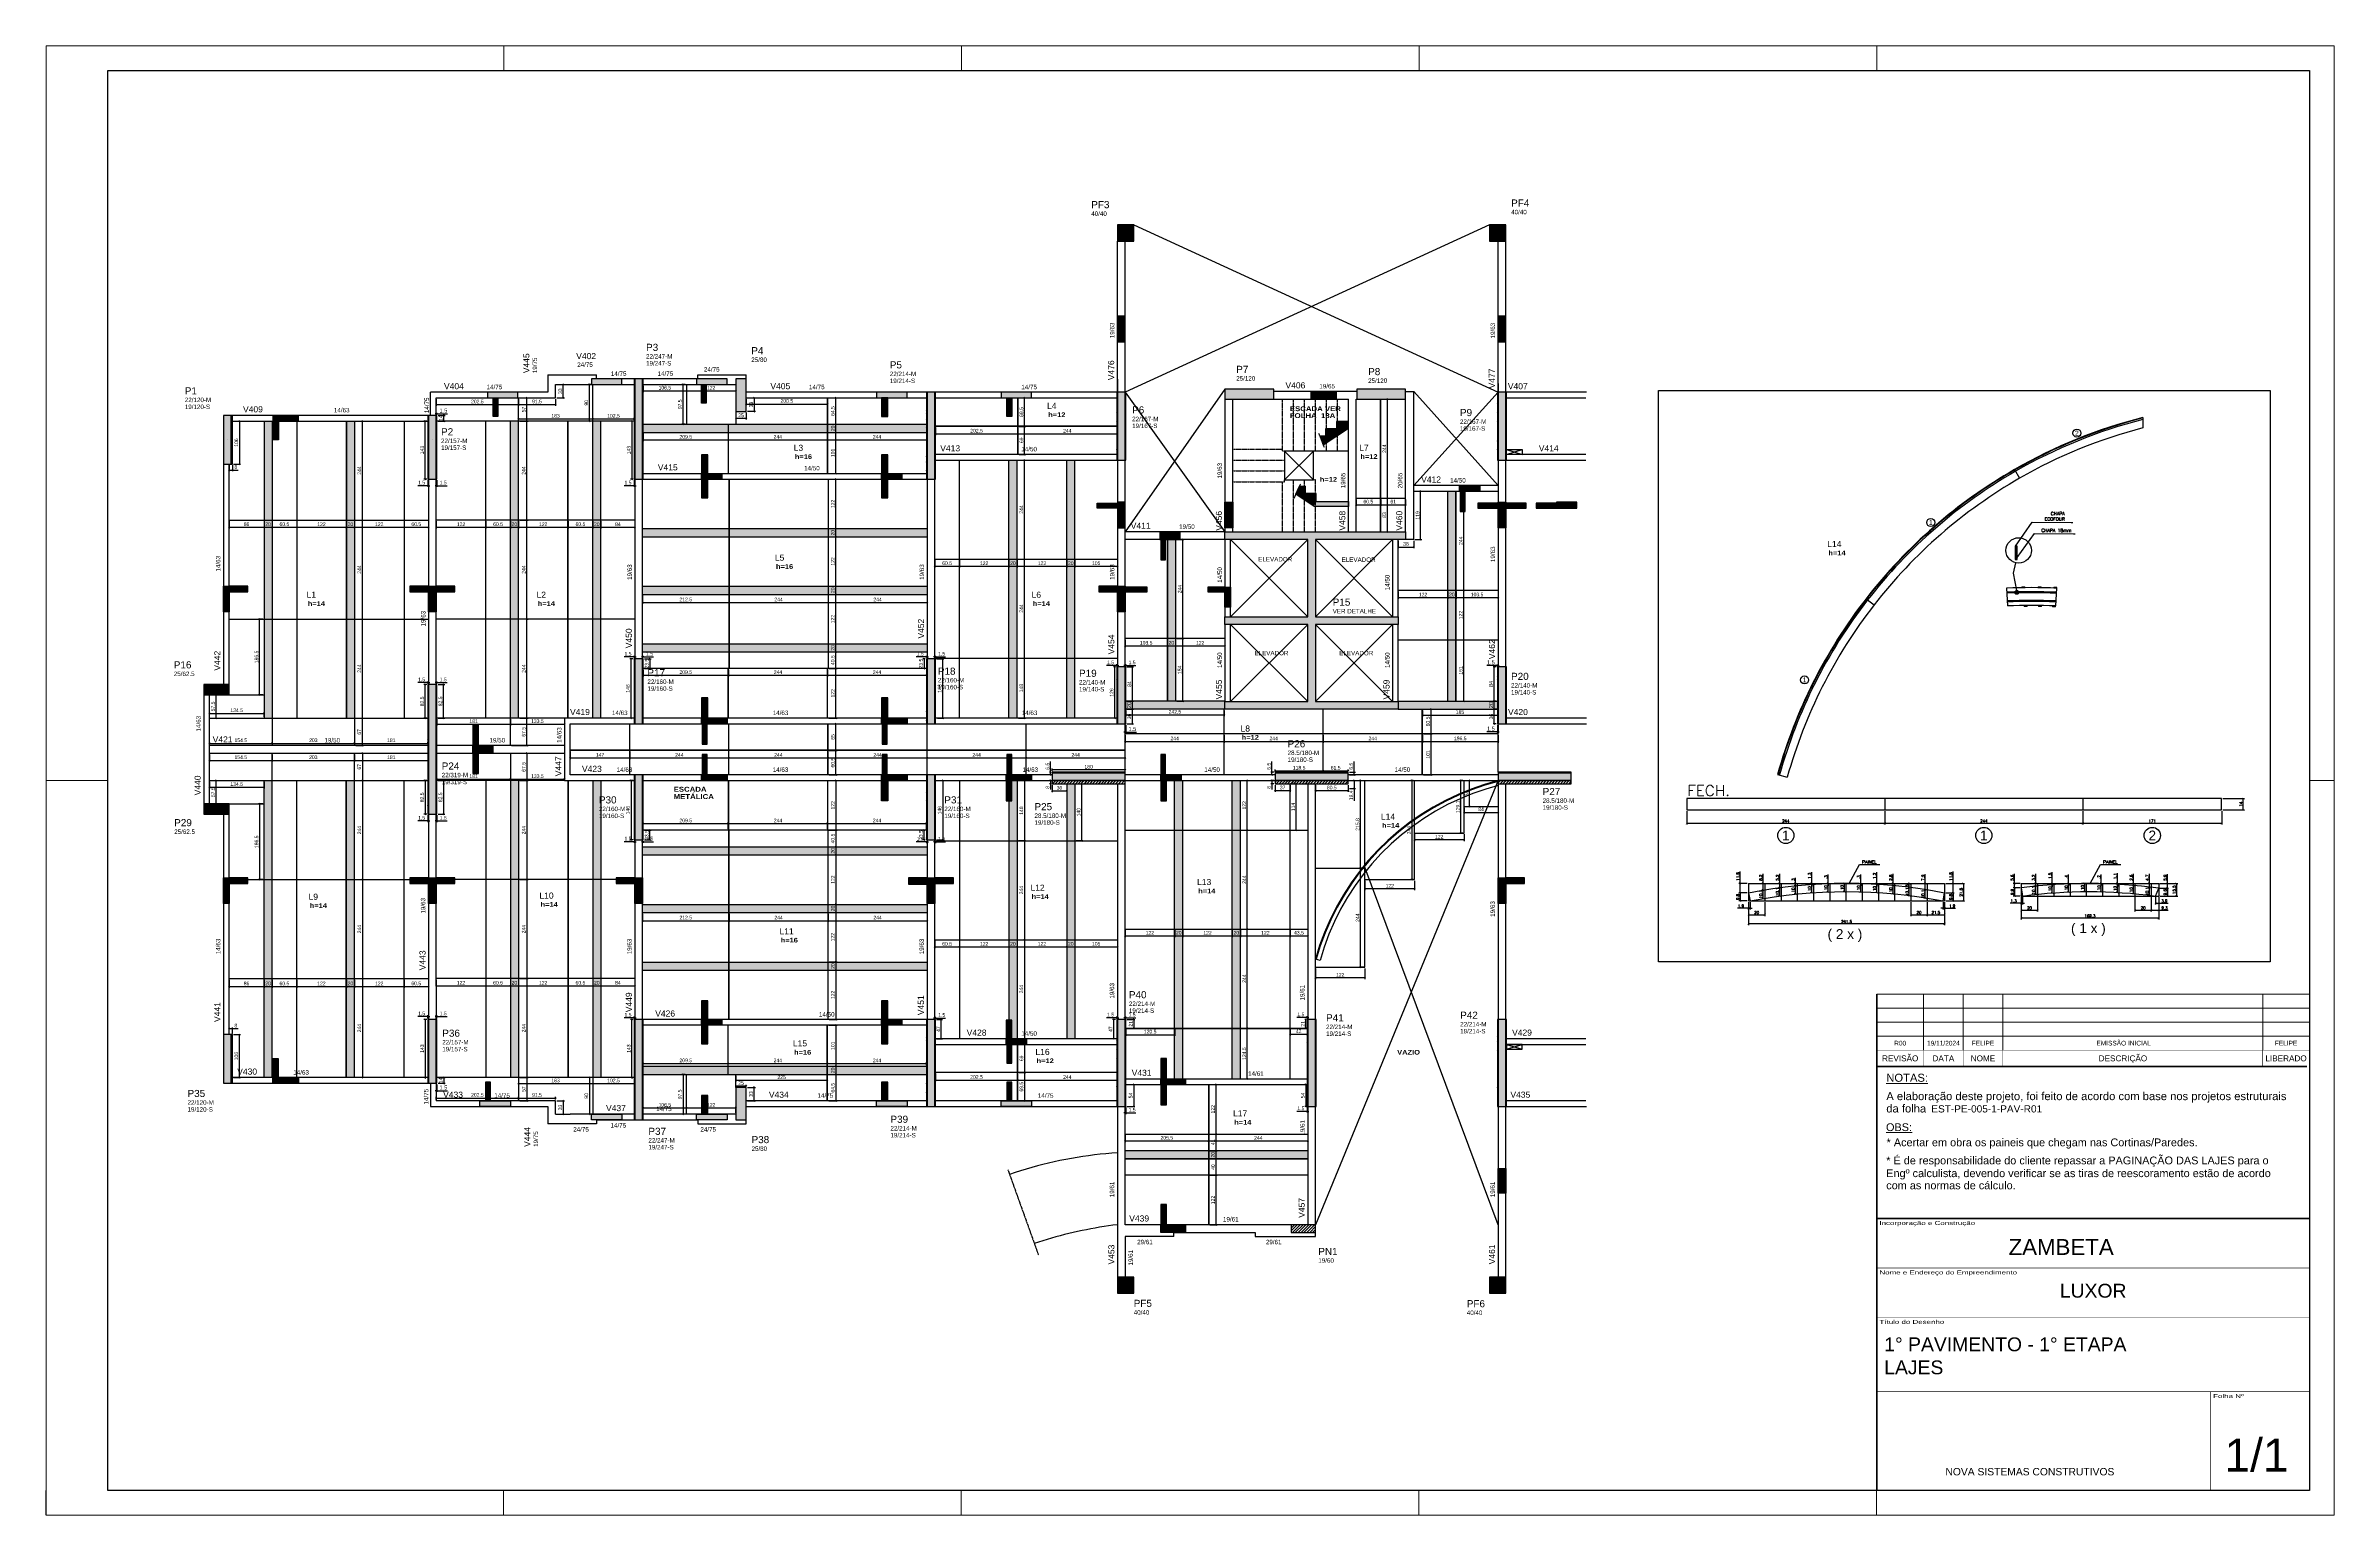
# Model space of a CAD drawing. Extents: x 3022 to 8661, y -614 to 3008.
import ezdxf
from ezdxf.enums import TextEntityAlignment as Align

# ---------------------------------------------------------------- set-up
doc = ezdxf.new("R2010")
doc.units = 0
doc.header["$PDMODE"] = 34
for name, pattern in [('ESTILO_TQS_0002', [0.4, 0.1, -0.3]), ('ESTILO_TQS_0006', [0.3, 0.2, -0.1]), ('ESTILO_TQS_0007', [2.1, 1.5, -0.2, 0.2, -0.2])]:
    doc.linetypes.add(name, pattern=pattern)
for name, color, linetype, lineweight in [('CARIMBO', 255, 'Continuous', 9), ('FOLHA', 255, 'Continuous', 5), ('Folhas', 255, 'Continuous', 9), ('Hachura', 251, 'Continuous', 9), ('Madeira', 126, 'Continuous', 18), ('Texto Seção', 7, 'Continuous', 15)]:
    doc.layers.add(name, color=color, linetype=linetype, lineweight=lineweight)
for name, color, linetype in [('COTA', 241, 'Continuous'), ('Cota Seção (2x)', 4, 'Continuous'), ('MTH-230', 1, 'Continuous'), ('MTH-DIM-PILAR', 3, 'Continuous'), ('MTH-DIM-VIGA', 3, 'Continuous'), ('MTH-EIXO-215', 1, 'Continuous'), ('MTH-EIXO-217', 8, 'Continuous'), ('MTH-FACE-VIGA', 7, 'Continuous'), ('MTH-HACHURA-PILAR', 1, 'Continuous'), ('MTH-LINHA-SEÇÃO', 16, 'Continuous'), ('MTH-PILAR-MORRE', 5, 'Continuous'), ('MTH-PILAR-SEGUE', 5, 'Continuous'), ('MTH-SOMBRA21', 150, 'Continuous'), ('MTH-SOMBRA25', 253, 'Continuous'), ('MTH-TIT1-PILAR', 5, 'Continuous'), ('MTH-TIT1-VIGA', 5, 'Continuous'), ('MTH-TIT2-PILAR', 5, 'Continuous'), ('MTH-TXT-NEGRITO', 5, 'Continuous'), ('MTH-TXT-NOTAS', 3, 'Continuous'), ('MTH-VIGA-INVERTIDA', 7, 'ESTILO_TQS_0002'), ('Painéis', 200, 'Continuous'), ('Romaneio', 10, 'Continuous')]:
    doc.layers.add(name, color=color, linetype=linetype)
doc.styles.add('ARIAL', font='arial.ttf')
doc.styles.add('COTA TECNICA', font='techl___.ttf', dxfattribs={"height": 10})
doc.styles.add('COTA TECNICA-50', font='techl___.ttf', dxfattribs={"height": 9})
doc.styles.add('REGUA-120', font='ROMANS.shx', dxfattribs={"height": 15})
doc.styles.add('ROMANS', font='romans.shx')
doc.styles.add('Tecnologia', font='')
doc.styles.add('TQS_ARIAL', font='arial.ttf')
doc.styles.add('TQS_ARIAL_BLACK', font='ariblk.ttf')
doc.styles.add('VERDANA', font='verdana.ttf', dxfattribs={"oblique": 15})
doc.styles.get('Tecnologia').set_extended_font_data('Forgotten Futurist')
doc.dimstyles.new('COTA PAINEL-50', dxfattribs={"dimtxt": 9, "dimasz": 3, "dimexe": 3, "dimexo": 3, "dimgap": 3, "dimtad": 1, "dimdec": 1, "dimzin": 12, "dimdsep": 46, "dimtxsty": 'COTA TECNICA-50', "dimblk1": 'OBLIQUE', "dimblk2": 'OBLIQUE', "dimsah": 1, "dimcen": 0.9, "dimclrd": 4, "dimclre": 4, "dimclrt": 240, "dimadec": 1, "dimazin": 3, "dimtfac": 1, "dimtdec": 1, "dimtmove": 0, "dimatfit": 3, "dimfxl": 1, "dimtolj": 1, "dimtzin": 12, "dimarcsym": 0})
doc.dimstyles.new('Cota Seção (2x)', dxfattribs={"dimtxt": 7, "dimasz": 5, "dimexe": 3, "dimexo": 3, "dimgap": 2, "dimtad": 3, "dimdec": 1, "dimlfac": 0.5, "dimzin": 12, "dimdsep": 46, "dimtxsty": 'ROMANS', "dimblk": 'ARCHTICK', "dimcen": 0, "dimclrd": 4, "dimclre": 4, "dimclrt": 1, "dimadec": 1, "dimazin": 3, "dimtfac": 1, "dimtdec": 1, "dimtmove": 0, "dimatfit": 3, "dimldrblk": 'OBLIQUE', "dimfxl": 1, "dimtolj": 1, "dimtzin": 12, "dimarcsym": 0})
doc.dimstyles.new('PAINEL', dxfattribs={"dimtxt": 10, "dimasz": 3, "dimexe": 3, "dimexo": 3, "dimgap": 3, "dimtad": 1, "dimdec": 1, "dimzin": 12, "dimdsep": 46, "dimtxsty": 'COTA TECNICA', "dimblk1": 'OBLIQUE', "dimblk2": 'OBLIQUE', "dimsah": 1, "dimcen": 0.9, "dimclrd": 4, "dimclre": 4, "dimclrt": 240, "dimadec": 1, "dimazin": 3, "dimtfac": 1, "dimtdec": 1, "dimtmove": 0, "dimatfit": 3, "dimfxl": 1, "dimtolj": 1, "dimtzin": 12, "dimarcsym": 0})

# ---------------------------------------------------------------- blocks, each defined once
blk = doc.blocks.new('Carimbo Laje')
at = {"layer": 'CARIMBO', "color": 30}
for points, const_width in [([(124981.9, 144853.7), (123684.7, 144853.7), (123684.7, 144038.4)], 4.45), ([(123684.7, 144705.5), (124981.9, 144705.5)], 1.48), ([(123684.7, 144557.3), (124981.9, 144557.3)], 1.48), ([(123684.7, 144334.9), (124981.9, 144334.9)], 1.48), ([(124685.4, 144038.4), (124685.4, 144334.9)], 1.48), ([(123684.7, 144038.4), (124981.9, 144038.4)], 1.48)]:
    blk.add_lwpolyline(points, dxfattribs=dict(at, const_width=const_width))
at = {"color": 0, "linetype": 'Continuous', "ltscale": 5, "style": 'ARIAL'}
blk.add_text('NOVA SISTEMAS CONSTRUTIVOS', height=22.118, dxfattribs=at).set_placement((123890.4, 144083.7))
at = {"color": 7, "style": 'ARIAL'}
blk.add_attdef('INCORPORAÇÃO_E_CONTRUÇÃO', text='', height=45.7, dxfattribs=at).set_placement((124364.7, 144777.9), align=Align.MIDDLE_CENTER)
blk.add_attdef('NOME_DA_OBRA', text='', height=41.5, dxfattribs=at).set_placement((124333.3, 144616.6), align=Align.CENTER)
for tag, p in [('PAVIMENTO', (123706.9, 144455.9)), ('TIPO_DE_PROJETO', (123706.9, 144386.8))]:
    blk.add_attdef(tag, p, '', height=41.5, dxfattribs=at)
at = {"color": 7, "style": 'ARIAL', "oblique": 10}
blk.add_attdef('FOLHA_Nº', text='', height=111.2, dxfattribs=at).set_placement((124832.8, 144149.1), align=Align.CENTER)
at = {"layer": 'CARIMBO', "color": 7, "style": 'VERDANA'}
blk.add_attdef('ENDEREÇO', text='', height=14.8, dxfattribs=at).set_placement((124333.3, 144572.1), align=Align.CENTER)
at = {"layer": 'Folhas', "style": 'Tecnologia', "width": 1.5}
for s, p in [('Incorporação e Construção', (123692.5, 144846.3)), ('Nome e Endereço do Empreendimento', (123692.5, 144698.1)), ('Título do Desenho', (123692.5, 144549.8)), ('Folha Nº', (124693.1, 144327.5))]:
    blk.add_text(s, height=11.86, dxfattribs=at).set_placement(p, align=Align.TOP_LEFT)
blk = doc.blocks.new('Revisão Carimbo')
at = {"color": 30}
for p, q in [((0, 155), (925, 155)), ((100, 35), (100, 155)), ((184.66, 35), (184.66, 155)), ((269.32, 35), (269.32, 155)), ((825, 35), (825, 155)), ((0, 125), (925, 125)), ((0, 95), (925, 95)), ((0, 65), (925, 65))]:
    blk.add_line(p, q, dxfattribs=at)
for points, const_width in [([(0, 0), (0, 155)], 3), ([(0, 0), (920, 0)], 3), ([(0, 35), (925, 35)], 1), ([(100, 35), (100, 0)], 1), ([(184.66, 35), (184.66, 0)], 1), ([(269.32, 35), (269.32, 0)], 1), ([(825, 35), (825, 0)], 1)]:
    blk.add_lwpolyline(points, dxfattribs=dict(at, const_width=const_width))
at = {"color": 7, "style": 'ARIAL'}
for s, p in [('REVISÃO', (50, 17.5)), ('DATA', (142.33, 17.5)), ('NOME', (226.99, 17.5)), ('DESCRIÇÃO', (526.27, 17.5)), ('LIBERADO', (875, 17.5))]:
    blk.add_text(s, height=12.5, dxfattribs=at).set_placement(p, align=Align.MIDDLE_CENTER)
at = {"layer": 'CARIMBO', "color": 7, "style": 'ARIAL'}
for tag, p in [('REVISÃO_03', (50, 140)), ('REVISÃO_02', (50, 110)), ('DATA', (142.33, 140)), ('DATA', (142.33, 110)), ('NOME', (226.99, 140)), ('NOME', (226.99, 110)), ('LIBERADO', (875, 140)), ('LIBERADO', (875, 110)), ('REVISÃO_01', (50, 80)), ('REVISÃO_00', (50, 50)), ('DATA', (142.33, 80)), ('DATA', (142.33, 50)), ('NOME', (226.99, 80)), ('NOME', (226.99, 50)), ('LIBERADO', (875, 80)), ('LIBERADO', (875, 50))]:
    blk.add_attdef(tag, text='', height=10, dxfattribs=at).set_placement(p, align=Align.MIDDLE_CENTER)
for p in [(279.32, 140), (279.32, 110), (279.32, 80), (279.32, 50)]:
    blk.add_attdef('DESCRIÇÃO', text='', height=10, dxfattribs=at).set_placement(p, align=Align.MIDDLE_LEFT)
blk = doc.blocks.new('_Oblique')
at = {"color": 0, "linetype": 'ByBlock', "lineweight": -2}
blk.add_line((-0.5, -0.5), (0.5, 0.5), dxfattribs=at)
blk = doc.blocks.new('*D33')
at = {"layer": 'COTA', "color": 4, "lineweight": -2, "transparency": 16777216}
for p, q in [((3474.1, 1835.8), (3474.1, 1818)), ((3474.1, 1821), (3560.1, 1821)), ((3560.1, 1835.8), (3560.1, 1818))]:
    blk.add_line(p, q, dxfattribs=at)
at = {"layer": 'Defpoints', "color": 0, "transparency": 16777216}
for p in [(3474.1, 1838.8), (3560.1, 1838.8), (3560.1, 1821)]:
    blk.add_point(p, dxfattribs=at)
at = {"layer": 'COTA', "color": 4, "lineweight": -2, "transparency": 16777216, "xscale": 3, "yscale": 3, "zscale": 3, "rotation": 180}
blk.add_blockref('_Oblique', (3474.1, 1821), dxfattribs=at)
at = {"layer": 'COTA', "color": 4, "lineweight": -2, "transparency": 16777216, "xscale": 3, "yscale": 3, "zscale": 3}
blk.add_blockref('_Oblique', (3560.1, 1821), dxfattribs=at)
at = {"layer": 'COTA', "color": 240, "transparency": 16777216, "insert": (3517.1, 1828.6), "char_height": 9, "attachment_point": 5, "style": 'COTA TECNICA-50'}
blk.add_mtext('\\A1;86', dxfattribs=at)
blk = doc.blocks.new('*D34')
at = {"layer": 'COTA', "color": 4, "lineweight": -2, "transparency": 16777216}
for p, q in [((3560.1, 1835.8), (3560.1, 1818)), ((3560.1, 1821), (3580.1, 1821)), ((3580.1, 1835.8), (3580.1, 1818))]:
    blk.add_line(p, q, dxfattribs=at)
at = {"layer": 'Defpoints', "color": 0, "transparency": 16777216}
for p in [(3560.1, 1838.8), (3580.1, 1838.8), (3580.1, 1821)]:
    blk.add_point(p, dxfattribs=at)
at = {"layer": 'COTA', "color": 4, "lineweight": -2, "transparency": 16777216, "xscale": 3, "yscale": 3, "zscale": 3, "rotation": 180}
blk.add_blockref('_Oblique', (3560.1, 1821), dxfattribs=at)
at = {"layer": 'COTA', "color": 4, "lineweight": -2, "transparency": 16777216, "xscale": 3, "yscale": 3, "zscale": 3}
blk.add_blockref('_Oblique', (3580.1, 1821), dxfattribs=at)
at = {"layer": 'COTA', "color": 240, "transparency": 16777216, "insert": (3570.1, 1828.6), "char_height": 9, "attachment_point": 5, "style": 'COTA TECNICA-50'}
blk.add_mtext('\\A1;20', dxfattribs=at)
blk = doc.blocks.new('*D35')
at = {"layer": 'COTA', "color": 4, "lineweight": -2, "transparency": 16777216}
for p, q in [((3580.1, 1835.8), (3580.1, 1818)), ((3580.1, 1821), (3640.6, 1821)), ((3640.6, 1835.8), (3640.6, 1818))]:
    blk.add_line(p, q, dxfattribs=at)
at = {"layer": 'Defpoints', "color": 0, "transparency": 16777216}
for p in [(3580.1, 1838.8), (3640.6, 1838.8), (3640.6, 1821)]:
    blk.add_point(p, dxfattribs=at)
at = {"layer": 'COTA', "color": 4, "lineweight": -2, "transparency": 16777216, "xscale": 3, "yscale": 3, "zscale": 3, "rotation": 180}
blk.add_blockref('_Oblique', (3580.1, 1821), dxfattribs=at)
at = {"layer": 'COTA', "color": 4, "lineweight": -2, "transparency": 16777216, "xscale": 3, "yscale": 3, "zscale": 3}
blk.add_blockref('_Oblique', (3640.6, 1821), dxfattribs=at)
at = {"layer": 'COTA', "color": 240, "transparency": 16777216, "insert": (3610.3, 1828.6), "char_height": 9, "attachment_point": 5, "style": 'COTA TECNICA-50'}
blk.add_mtext('\\A1;60.5', dxfattribs=at)
blk = doc.blocks.new('*D36')
at = {"layer": 'COTA', "color": 4, "lineweight": -2, "transparency": 16777216}
for p, q in [((3640.6, 1835.8), (3640.6, 1818)), ((3640.6, 1821), (3762.6, 1821)), ((3762.6, 1835.8), (3762.6, 1818))]:
    blk.add_line(p, q, dxfattribs=at)
at = {"layer": 'Defpoints', "color": 0, "transparency": 16777216}
for p in [(3640.6, 1838.8), (3762.6, 1838.8), (3762.6, 1821)]:
    blk.add_point(p, dxfattribs=at)
at = {"layer": 'COTA', "color": 4, "lineweight": -2, "transparency": 16777216, "xscale": 3, "yscale": 3, "zscale": 3, "rotation": 180}
blk.add_blockref('_Oblique', (3640.6, 1821), dxfattribs=at)
at = {"layer": 'COTA', "color": 4, "lineweight": -2, "transparency": 16777216, "xscale": 3, "yscale": 3, "zscale": 3}
blk.add_blockref('_Oblique', (3762.6, 1821), dxfattribs=at)
at = {"layer": 'COTA', "color": 240, "transparency": 16777216, "insert": (3701.6, 1828.6), "char_height": 9, "attachment_point": 5, "style": 'COTA TECNICA-50'}
blk.add_mtext('\\A1;122', dxfattribs=at)
blk = doc.blocks.new('*D37')
at = {"layer": 'COTA', "color": 4, "lineweight": -2, "transparency": 16777216}
for p, q in [((3763.1, 1835.8), (3763.1, 1818)), ((3763.1, 1821), (3783.1, 1821)), ((3783.1, 1835.8), (3783.1, 1818))]:
    blk.add_line(p, q, dxfattribs=at)
at = {"layer": 'Defpoints', "color": 0, "transparency": 16777216}
for p in [(3763.1, 1838.8), (3783.1, 1838.8), (3783.1, 1821)]:
    blk.add_point(p, dxfattribs=at)
at = {"layer": 'COTA', "color": 4, "lineweight": -2, "transparency": 16777216, "xscale": 3, "yscale": 3, "zscale": 3, "rotation": 180}
blk.add_blockref('_Oblique', (3763.1, 1821), dxfattribs=at)
at = {"layer": 'COTA', "color": 4, "lineweight": -2, "transparency": 16777216, "xscale": 3, "yscale": 3, "zscale": 3}
blk.add_blockref('_Oblique', (3783.1, 1821), dxfattribs=at)
at = {"layer": 'COTA', "color": 240, "transparency": 16777216, "insert": (3773.1, 1828.6), "char_height": 9, "attachment_point": 5, "style": 'COTA TECNICA-50'}
blk.add_mtext('\\A1;20', dxfattribs=at)
blk = doc.blocks.new('*D38')
at = {"layer": 'COTA', "color": 4, "lineweight": -2, "transparency": 16777216}
for p, q in [((3783.1, 1835.8), (3783.1, 1818)), ((3783.1, 1821), (3905.1, 1821)), ((3905.1, 1835.8), (3905.1, 1818))]:
    blk.add_line(p, q, dxfattribs=at)
at = {"layer": 'Defpoints', "color": 0, "transparency": 16777216}
for p in [(3783.1, 1838.8), (3905.1, 1838.8), (3905.1, 1821)]:
    blk.add_point(p, dxfattribs=at)
at = {"layer": 'COTA', "color": 4, "lineweight": -2, "transparency": 16777216, "xscale": 3, "yscale": 3, "zscale": 3, "rotation": 180}
blk.add_blockref('_Oblique', (3783.1, 1821), dxfattribs=at)
at = {"layer": 'COTA', "color": 4, "lineweight": -2, "transparency": 16777216, "xscale": 3, "yscale": 3, "zscale": 3}
blk.add_blockref('_Oblique', (3905.1, 1821), dxfattribs=at)
at = {"layer": 'COTA', "color": 240, "transparency": 16777216, "insert": (3844.1, 1828.6), "char_height": 9, "attachment_point": 5, "style": 'COTA TECNICA-50'}
blk.add_mtext('\\A1;122', dxfattribs=at)
blk = doc.blocks.new('*D39')
at = {"layer": 'COTA', "color": 4, "lineweight": -2, "transparency": 16777216}
for p, q in [((3905.1, 1835.8), (3905.1, 1818)), ((3905.1, 1821), (3965.6, 1821)), ((3965.6, 1835.8), (3965.6, 1818))]:
    blk.add_line(p, q, dxfattribs=at)
at = {"layer": 'Defpoints', "color": 0, "transparency": 16777216}
for p in [(3905.1, 1838.8), (3965.6, 1838.8), (3965.6, 1821)]:
    blk.add_point(p, dxfattribs=at)
at = {"layer": 'COTA', "color": 4, "lineweight": -2, "transparency": 16777216, "xscale": 3, "yscale": 3, "zscale": 3, "rotation": 180}
blk.add_blockref('_Oblique', (3905.1, 1821), dxfattribs=at)
at = {"layer": 'COTA', "color": 4, "lineweight": -2, "transparency": 16777216, "xscale": 3, "yscale": 3, "zscale": 3}
blk.add_blockref('_Oblique', (3965.6, 1821), dxfattribs=at)
at = {"layer": 'COTA', "color": 240, "transparency": 16777216, "insert": (3935.3, 1828.6), "char_height": 9, "attachment_point": 5, "style": 'COTA TECNICA-50'}
blk.add_mtext('\\A1;60.5', dxfattribs=at)
blk = doc.blocks.new('*D40')
at = {"layer": 'COTA', "color": 4, "lineweight": -2, "transparency": 16777216}
for p, q in [((3557.1, 1594.8), (3546.1, 1594.8)), ((3549.1, 1408.3), (3549.1, 1594.8)), ((3557.1, 1408.3), (3546.1, 1408.3))]:
    blk.add_line(p, q, dxfattribs=at)
at = {"layer": 'Defpoints', "color": 0, "transparency": 16777216}
for p in [(3549.1, 1594.8), (3560.1, 1594.8), (3560.1, 1408.3)]:
    blk.add_point(p, dxfattribs=at)
at = {"layer": 'COTA', "color": 4, "lineweight": -2, "transparency": 16777216, "xscale": 3, "yscale": 3, "zscale": 3}
for p, rotation in [((3549.1, 1594.8), 90), ((3549.1, 1408.3), 270)]:
    blk.add_blockref('_Oblique', p, dxfattribs=dict(at, rotation=rotation))
at = {"layer": 'COTA', "color": 240, "transparency": 16777216, "insert": (3541.5, 1501.5), "char_height": 9, "attachment_point": 5, "rotation": 90, "style": 'COTA TECNICA-50'}
blk.add_mtext('\\A1;186.5', dxfattribs=at)
blk = doc.blocks.new('*D41')
at = {"layer": 'COTA', "color": 4, "lineweight": -2, "transparency": 16777216}
for p, q in [((3425.6, 1353.8), (3425.6, 1365.4)), ((3425.6, 1362.4), (3560.1, 1362.4)), ((3560.1, 1353.8), (3560.1, 1365.4))]:
    blk.add_line(p, q, dxfattribs=at)
at = {"layer": 'Defpoints', "color": 0, "transparency": 16777216}
for p in [(3560.1, 1362.4), (3425.6, 1350.8), (3560.1, 1350.8)]:
    blk.add_point(p, dxfattribs=at)
at = {"layer": 'COTA', "color": 4, "lineweight": -2, "transparency": 16777216, "xscale": 3, "yscale": 3, "zscale": 3, "rotation": 180}
blk.add_blockref('_Oblique', (3425.6, 1362.4), dxfattribs=at)
at = {"layer": 'COTA', "color": 4, "lineweight": -2, "transparency": 16777216, "xscale": 3, "yscale": 3, "zscale": 3}
blk.add_blockref('_Oblique', (3560.1, 1362.4), dxfattribs=at)
at = {"layer": 'COTA', "color": 240, "transparency": 16777216, "insert": (3492.8, 1370.1), "char_height": 9, "attachment_point": 5, "style": 'COTA TECNICA-50'}
blk.add_mtext('\\A1;134.5', dxfattribs=at)
blk = doc.blocks.new('*D42')
at = {"layer": 'COTA', "color": 4, "lineweight": -2, "transparency": 16777216}
for p, q in [((3425.6, 1286.3), (3425.6, 1291.5)), ((3425.6, 1288.5), (3580.1, 1288.5)), ((3580.1, 1286.3), (3580.1, 1291.5))]:
    blk.add_line(p, q, dxfattribs=at)
at = {"layer": 'Defpoints', "color": 0, "transparency": 16777216}
for p in [(3425.6, 1283.3), (3580.1, 1288.5), (3580.1, 1283.3)]:
    blk.add_point(p, dxfattribs=at)
at = {"layer": 'COTA', "color": 4, "lineweight": -2, "transparency": 16777216, "xscale": 3, "yscale": 3, "zscale": 3, "rotation": 180}
blk.add_blockref('_Oblique', (3425.6, 1288.5), dxfattribs=at)
at = {"layer": 'COTA', "color": 4, "lineweight": -2, "transparency": 16777216, "xscale": 3, "yscale": 3, "zscale": 3}
blk.add_blockref('_Oblique', (3580.1, 1288.5), dxfattribs=at)
at = {"layer": 'COTA', "color": 240, "transparency": 16777216, "insert": (3502.8, 1296.1), "char_height": 9, "attachment_point": 5, "style": 'COTA TECNICA-50'}
blk.add_mtext('\\A1;154.5', dxfattribs=at)
blk = doc.blocks.new('*D43')
at = {"layer": 'COTA', "color": 4, "lineweight": -2, "transparency": 16777216}
for p, q in [((3580.1, 1286.3), (3580.1, 1291.5)), ((3580.1, 1288.5), (3783.1, 1288.5)), ((3783.1, 1286.3), (3783.1, 1291.5))]:
    blk.add_line(p, q, dxfattribs=at)
at = {"layer": 'Defpoints', "color": 0, "transparency": 16777216}
for p in [(3580.1, 1283.3), (3783.1, 1288.5), (3783.1, 1283.3)]:
    blk.add_point(p, dxfattribs=at)
at = {"layer": 'COTA', "color": 4, "lineweight": -2, "transparency": 16777216, "xscale": 3, "yscale": 3, "zscale": 3, "rotation": 180}
blk.add_blockref('_Oblique', (3580.1, 1288.5), dxfattribs=at)
at = {"layer": 'COTA', "color": 4, "lineweight": -2, "transparency": 16777216, "xscale": 3, "yscale": 3, "zscale": 3}
blk.add_blockref('_Oblique', (3783.1, 1288.5), dxfattribs=at)
at = {"layer": 'COTA', "color": 240, "transparency": 16777216, "insert": (3681.6, 1296.2), "char_height": 9, "attachment_point": 5, "style": 'COTA TECNICA-50'}
blk.add_mtext('\\A1;203', dxfattribs=at)
blk = doc.blocks.new('*D44')
at = {"layer": 'COTA', "color": 4, "lineweight": -2, "transparency": 16777216}
for p, q in [((3783.1, 1286.3), (3783.1, 1291.5)), ((3783.1, 1288.5), (3964.1, 1288.5)), ((3964.1, 1286.3), (3964.1, 1291.5))]:
    blk.add_line(p, q, dxfattribs=at)
at = {"layer": 'Defpoints', "color": 0, "transparency": 16777216}
for p in [(3783.1, 1283.3), (3964.1, 1288.5), (3964.1, 1283.3)]:
    blk.add_point(p, dxfattribs=at)
at = {"layer": 'COTA', "color": 4, "lineweight": -2, "transparency": 16777216, "xscale": 3, "yscale": 3, "zscale": 3, "rotation": 180}
blk.add_blockref('_Oblique', (3783.1, 1288.5), dxfattribs=at)
at = {"layer": 'COTA', "color": 4, "lineweight": -2, "transparency": 16777216, "xscale": 3, "yscale": 3, "zscale": 3}
blk.add_blockref('_Oblique', (3964.1, 1288.5), dxfattribs=at)
at = {"layer": 'COTA', "color": 240, "transparency": 16777216, "insert": (3873.6, 1296.1), "char_height": 9, "attachment_point": 5, "style": 'COTA TECNICA-50'}
blk.add_mtext('\\A1;181', dxfattribs=at)
blk = doc.blocks.new('*D45')
at = {"layer": 'COTA', "color": 4, "lineweight": -2, "transparency": 16777216}
for p, q in [((3786.1, 1350.3), (3805.5, 1350.3)), ((3802.5, 1283.3), (3802.5, 1350.3)), ((3786.1, 1283.3), (3805.5, 1283.3))]:
    blk.add_line(p, q, dxfattribs=at)
at = {"layer": 'Defpoints', "color": 0, "transparency": 16777216}
for p in [(3783.1, 1350.3), (3802.5, 1350.3), (3783.1, 1283.3)]:
    blk.add_point(p, dxfattribs=at)
at = {"layer": 'COTA', "color": 4, "lineweight": -2, "transparency": 16777216, "xscale": 3, "yscale": 3, "zscale": 3}
for p, rotation in [((3802.5, 1350.3), 90), ((3802.5, 1283.3), 270)]:
    blk.add_blockref('_Oblique', p, dxfattribs=dict(at, rotation=rotation))
at = {"layer": 'COTA', "color": 240, "transparency": 16777216, "insert": (3794.9, 1316.8), "char_height": 9, "attachment_point": 5, "rotation": 90, "style": 'COTA TECNICA-50'}
blk.add_mtext('\\A1;67', dxfattribs=at)
blk = doc.blocks.new('*D46')
at = {"layer": 'COTA', "color": 4, "lineweight": -2, "transparency": 16777216}
for p, q in [((3802.5, 1350.8), (3802.5, 1594.8)), ((3786.1, 1350.8), (3805.5, 1350.8))]:
    blk.add_line(p, q, dxfattribs=at)
at = {"layer": 'Defpoints', "color": 0, "transparency": 16777216}
for p in [(3802.5, 1594.8), (3802.5, 1594.8), (3783.1, 1350.8)]:
    blk.add_point(p, dxfattribs=at)
at = {"layer": 'COTA', "color": 4, "lineweight": -2, "transparency": 16777216, "xscale": 3, "yscale": 3, "zscale": 3}
for p, rotation in [((3802.5, 1594.8), 90), ((3802.5, 1350.8), 270)]:
    blk.add_blockref('_Oblique', p, dxfattribs=dict(at, rotation=rotation))
at = {"layer": 'COTA', "color": 240, "transparency": 16777216, "insert": (3794.9, 1472.8), "char_height": 9, "attachment_point": 5, "rotation": 90, "style": 'COTA TECNICA-50'}
blk.add_mtext('\\A1;244', dxfattribs=at)
blk = doc.blocks.new('*D47')
at = {"layer": 'COTA', "color": 4, "lineweight": -2, "transparency": 16777216}
blk.add_line((3802.5, 1594.8), (3802.5, 1838.8), dxfattribs=at)
at = {"layer": 'Defpoints', "color": 0, "transparency": 16777216}
for p in [(3802.5, 1838.8), (3802.5, 1838.8), (3802.5, 1594.8)]:
    blk.add_point(p, dxfattribs=at)
at = {"layer": 'COTA', "color": 4, "lineweight": -2, "transparency": 16777216, "xscale": 3, "yscale": 3, "zscale": 3}
for p, rotation in [((3802.5, 1838.8), 90), ((3802.5, 1594.8), 270)]:
    blk.add_blockref('_Oblique', p, dxfattribs=dict(at, rotation=rotation))
at = {"layer": 'COTA', "color": 240, "transparency": 16777216, "insert": (3794.9, 1716.8), "char_height": 9, "attachment_point": 5, "rotation": 90, "style": 'COTA TECNICA-50'}
blk.add_mtext('\\A1;244', dxfattribs=at)
blk = doc.blocks.new('*D48')
at = {"layer": 'COTA', "color": 4, "lineweight": -2, "transparency": 16777216}
blk.add_line((3802.5, 1838.8), (3802.5, 2082.8), dxfattribs=at)
at = {"layer": 'Defpoints', "color": 0, "transparency": 16777216}
for p in [(3802.5, 2082.8), (3802.5, 2082.8), (3802.5, 1838.8)]:
    blk.add_point(p, dxfattribs=at)
at = {"layer": 'COTA', "color": 4, "lineweight": -2, "transparency": 16777216, "xscale": 3, "yscale": 3, "zscale": 3}
for p, rotation in [((3802.5, 2082.8), 90), ((3802.5, 1838.8), 270)]:
    blk.add_blockref('_Oblique', p, dxfattribs=dict(at, rotation=rotation))
at = {"layer": 'COTA', "color": 240, "transparency": 16777216, "insert": (3794.9, 1960.8), "char_height": 9, "attachment_point": 5, "rotation": 90, "style": 'COTA TECNICA-50'}
blk.add_mtext('\\A1;244', dxfattribs=at)
blk = doc.blocks.new('*D49')
at = {"layer": 'COTA', "color": 4, "lineweight": -2, "transparency": 16777216}
for p, q in [((3961.1, 1433.3), (3954.3, 1433.3)), ((3957.3, 1350.8), (3957.3, 1433.3)), ((3961.1, 1350.8), (3954.3, 1350.8))]:
    blk.add_line(p, q, dxfattribs=at)
at = {"layer": 'Defpoints', "color": 0, "transparency": 16777216}
for p in [(3957.3, 1433.3), (3964.1, 1433.3), (3964.1, 1350.8)]:
    blk.add_point(p, dxfattribs=at)
at = {"layer": 'COTA', "color": 4, "lineweight": -2, "transparency": 16777216, "xscale": 3, "yscale": 3, "zscale": 3}
for p, rotation in [((3957.3, 1433.3), 90), ((3957.3, 1350.8), 270)]:
    blk.add_blockref('_Oblique', p, dxfattribs=dict(at, rotation=rotation))
at = {"layer": 'COTA', "color": 240, "transparency": 16777216, "insert": (3949.7, 1392), "char_height": 9, "attachment_point": 5, "rotation": 90, "style": 'COTA TECNICA-50'}
blk.add_mtext('\\A1;82.5', dxfattribs=at)
blk = doc.blocks.new('*D50')
at = {"layer": 'COTA', "color": 4, "lineweight": -2, "transparency": 16777216}
for p, q in [((3964.1, 1438.4), (3939, 1438.4)), ((3964.1, 1436.3), (3964.1, 1441.4)), ((3965.6, 1438.4), (3964.1, 1438.4)), ((3965.6, 1436.3), (3965.6, 1441.4)), ((3965.6, 1438.4), (3968.6, 1438.4))]:
    blk.add_line(p, q, dxfattribs=at)
at = {"layer": 'Defpoints', "color": 0, "transparency": 16777216}
for p in [(3964.1, 1438.4), (3964.1, 1433.3), (3965.6, 1433.3)]:
    blk.add_point(p, dxfattribs=at)
at = {"layer": 'COTA', "color": 4, "lineweight": -2, "transparency": 16777216, "xscale": 3, "yscale": 3, "zscale": 3}
blk.add_blockref('_Oblique', (3964.1, 1438.4), dxfattribs=at)
at = {"layer": 'COTA', "color": 4, "lineweight": -2, "transparency": 16777216, "xscale": 3, "yscale": 3, "zscale": 3, "rotation": 180}
blk.add_blockref('_Oblique', (3965.6, 1438.4), dxfattribs=at)
at = {"layer": 'COTA', "color": 240, "transparency": 16777216, "insert": (3948.5, 1446), "char_height": 9, "attachment_point": 5, "style": 'COTA TECNICA-50'}
blk.add_mtext('\\A1;1.5', dxfattribs=at)
blk = doc.blocks.new('*D51')
at = {"layer": 'COTA', "color": 4, "lineweight": -2, "transparency": 16777216}
for p, q in [((3961.1, 2082.8), (3954.3, 2082.8)), ((3957.3, 1939.8), (3957.3, 2082.8)), ((3961.1, 1939.8), (3954.3, 1939.8))]:
    blk.add_line(p, q, dxfattribs=at)
at = {"layer": 'Defpoints', "color": 0, "transparency": 16777216}
for p in [(3957.3, 2082.8), (3964.1, 2082.8), (3964.1, 1939.8)]:
    blk.add_point(p, dxfattribs=at)
at = {"layer": 'COTA', "color": 4, "lineweight": -2, "transparency": 16777216, "xscale": 3, "yscale": 3, "zscale": 3}
for p, rotation in [((3957.3, 2082.8), 90), ((3957.3, 1939.8), 270)]:
    blk.add_blockref('_Oblique', p, dxfattribs=dict(at, rotation=rotation))
at = {"layer": 'COTA', "color": 240, "transparency": 16777216, "insert": (3949.6, 2011.3), "char_height": 9, "attachment_point": 5, "rotation": 90, "style": 'COTA TECNICA-50'}
blk.add_mtext('\\A1;143', dxfattribs=at)
blk = doc.blocks.new('*D52')
at = {"layer": 'COTA', "color": 4, "lineweight": -2, "transparency": 16777216}
for p, q in [((3964.1, 1923.5), (3939, 1923.5)), ((3964.1, 1936.8), (3964.1, 1920.5)), ((3965.6, 1923.5), (3964.1, 1923.5)), ((3965.6, 1936.8), (3965.6, 1920.5)), ((3965.6, 1923.5), (3968.6, 1923.5))]:
    blk.add_line(p, q, dxfattribs=at)
at = {"layer": 'Defpoints', "color": 0, "transparency": 16777216}
for p in [(3964.1, 1939.8), (3964.1, 1923.5), (3965.6, 1939.8)]:
    blk.add_point(p, dxfattribs=at)
at = {"layer": 'COTA', "color": 4, "lineweight": -2, "transparency": 16777216, "xscale": 3, "yscale": 3, "zscale": 3}
blk.add_blockref('_Oblique', (3964.1, 1923.5), dxfattribs=at)
at = {"layer": 'COTA', "color": 4, "lineweight": -2, "transparency": 16777216, "xscale": 3, "yscale": 3, "zscale": 3, "rotation": 180}
blk.add_blockref('_Oblique', (3965.6, 1923.5), dxfattribs=at)
at = {"layer": 'COTA', "color": 240, "transparency": 16777216, "insert": (3948.5, 1931.1), "char_height": 9, "attachment_point": 5, "style": 'COTA TECNICA-50'}
blk.add_mtext('\\A1;1.5', dxfattribs=at)
blk = doc.blocks.new('*D53')
at = {"layer": 'COTA', "color": 4, "lineweight": -2, "transparency": 16777216}
for p, q in [((3485.1, 2082.8), (3502.4, 2082.8)), ((3499.4, 2082.8), (3499.4, 1976.8)), ((3485.1, 1976.8), (3502.4, 1976.8))]:
    blk.add_line(p, q, dxfattribs=at)
at = {"layer": 'Defpoints', "color": 0, "transparency": 16777216}
for p in [(3482.1, 2082.8), (3482.1, 1976.8), (3499.4, 1976.8)]:
    blk.add_point(p, dxfattribs=at)
at = {"layer": 'COTA', "color": 4, "lineweight": -2, "transparency": 16777216, "xscale": 3, "yscale": 3, "zscale": 3}
for p, rotation in [((3499.4, 2082.8), 90), ((3499.4, 1976.8), 270)]:
    blk.add_blockref('_Oblique', p, dxfattribs=dict(at, rotation=rotation))
at = {"layer": 'COTA', "color": 240, "transparency": 16777216, "insert": (3491.8, 2029.8), "char_height": 9, "attachment_point": 5, "rotation": 90, "style": 'COTA TECNICA-50'}
blk.add_mtext('\\A1;106', dxfattribs=at)
blk = doc.blocks.new('*D54')
at = {"layer": 'COTA', "color": 4, "lineweight": -2, "transparency": 16777216}
for p, q in [((3474.1, 1973.8), (3474.1, 1959)), ((3482.1, 1973.8), (3482.1, 1959)), ((3474.1, 1962), (3482.1, 1962)), ((3482.1, 1962), (3496.3, 1962))]:
    blk.add_line(p, q, dxfattribs=at)
at = {"layer": 'Defpoints', "color": 0, "transparency": 16777216}
for p in [(3474.1, 1976.8), (3482.1, 1976.8), (3482.1, 1962)]:
    blk.add_point(p, dxfattribs=at)
at = {"layer": 'COTA', "color": 4, "lineweight": -2, "transparency": 16777216, "xscale": 3, "yscale": 3, "zscale": 3, "rotation": 180}
blk.add_blockref('_Oblique', (3474.1, 1962), dxfattribs=at)
at = {"layer": 'COTA', "color": 4, "lineweight": -2, "transparency": 16777216, "xscale": 3, "yscale": 3, "zscale": 3}
blk.add_blockref('_Oblique', (3482.1, 1962), dxfattribs=at)
at = {"layer": 'COTA', "color": 240, "transparency": 16777216, "insert": (3490.7, 1969.6), "char_height": 9, "attachment_point": 5, "style": 'COTA TECNICA-50'}
blk.add_mtext('\\A1;8', dxfattribs=at)
blk = doc.blocks.new('*D75')
at = {"layer": 'COTA', "color": 4, "lineweight": -2, "transparency": 16777216}
for p, q in [((3474.1, 705.8), (3474.1, 686.3)), ((3474.1, 689.3), (3560.1, 689.3)), ((3560.1, 705.8), (3560.1, 686.3))]:
    blk.add_line(p, q, dxfattribs=at)
at = {"layer": 'Defpoints', "color": 0, "transparency": 16777216}
for p in [(3474.1, 708.8), (3560.1, 708.8), (3560.1, 689.3)]:
    blk.add_point(p, dxfattribs=at)
at = {"layer": 'COTA', "color": 4, "lineweight": -2, "transparency": 16777216, "xscale": 3, "yscale": 3, "zscale": 3, "rotation": 180}
blk.add_blockref('_Oblique', (3474.1, 689.3), dxfattribs=at)
at = {"layer": 'COTA', "color": 4, "lineweight": -2, "transparency": 16777216, "xscale": 3, "yscale": 3, "zscale": 3}
blk.add_blockref('_Oblique', (3560.1, 689.3), dxfattribs=at)
at = {"layer": 'COTA', "color": 240, "transparency": 16777216, "insert": (3517.1, 696.9), "char_height": 9, "attachment_point": 5, "style": 'COTA TECNICA-50'}
blk.add_mtext('\\A1;86', dxfattribs=at)
blk = doc.blocks.new('*D76')
at = {"layer": 'COTA', "color": 4, "lineweight": -2, "transparency": 16777216}
for p, q in [((3560.1, 705.8), (3560.1, 686.3)), ((3560.1, 689.3), (3580.1, 689.3)), ((3580.1, 705.8), (3580.1, 686.3))]:
    blk.add_line(p, q, dxfattribs=at)
at = {"layer": 'Defpoints', "color": 0, "transparency": 16777216}
for p in [(3560.1, 708.8), (3580.1, 708.8), (3580.1, 689.3)]:
    blk.add_point(p, dxfattribs=at)
at = {"layer": 'COTA', "color": 4, "lineweight": -2, "transparency": 16777216, "xscale": 3, "yscale": 3, "zscale": 3, "rotation": 180}
blk.add_blockref('_Oblique', (3560.1, 689.3), dxfattribs=at)
at = {"layer": 'COTA', "color": 4, "lineweight": -2, "transparency": 16777216, "xscale": 3, "yscale": 3, "zscale": 3}
blk.add_blockref('_Oblique', (3580.1, 689.3), dxfattribs=at)
at = {"layer": 'COTA', "color": 240, "transparency": 16777216, "insert": (3570.1, 696.9), "char_height": 9, "attachment_point": 5, "style": 'COTA TECNICA-50'}
blk.add_mtext('\\A1;20', dxfattribs=at)
blk = doc.blocks.new('*D65')
at = {"layer": 'COTA', "color": 4, "lineweight": -2, "transparency": 16777216}
for p, q in [((3580.1, 705.8), (3580.1, 686.3)), ((3580.1, 689.3), (3640.6, 689.3)), ((3640.6, 705.8), (3640.6, 686.3))]:
    blk.add_line(p, q, dxfattribs=at)
at = {"layer": 'Defpoints', "color": 0, "transparency": 16777216}
for p in [(3580.1, 708.8), (3640.6, 708.8), (3640.6, 689.3)]:
    blk.add_point(p, dxfattribs=at)
at = {"layer": 'COTA', "color": 4, "lineweight": -2, "transparency": 16777216, "xscale": 3, "yscale": 3, "zscale": 3, "rotation": 180}
blk.add_blockref('_Oblique', (3580.1, 689.3), dxfattribs=at)
at = {"layer": 'COTA', "color": 4, "lineweight": -2, "transparency": 16777216, "xscale": 3, "yscale": 3, "zscale": 3}
blk.add_blockref('_Oblique', (3640.6, 689.3), dxfattribs=at)
at = {"layer": 'COTA', "color": 240, "transparency": 16777216, "insert": (3610.3, 696.9), "char_height": 9, "attachment_point": 5, "style": 'COTA TECNICA-50'}
blk.add_mtext('\\A1;60.5', dxfattribs=at)
blk = doc.blocks.new('*D66')
at = {"layer": 'COTA', "color": 4, "lineweight": -2, "transparency": 16777216}
for p, q in [((3640.6, 705.8), (3640.6, 686.3)), ((3640.6, 689.3), (3762.6, 689.3)), ((3762.6, 705.8), (3762.6, 686.3))]:
    blk.add_line(p, q, dxfattribs=at)
at = {"layer": 'Defpoints', "color": 0, "transparency": 16777216}
for p in [(3640.6, 708.8), (3762.6, 708.8), (3762.6, 689.3)]:
    blk.add_point(p, dxfattribs=at)
at = {"layer": 'COTA', "color": 4, "lineweight": -2, "transparency": 16777216, "xscale": 3, "yscale": 3, "zscale": 3, "rotation": 180}
blk.add_blockref('_Oblique', (3640.6, 689.3), dxfattribs=at)
at = {"layer": 'COTA', "color": 4, "lineweight": -2, "transparency": 16777216, "xscale": 3, "yscale": 3, "zscale": 3}
blk.add_blockref('_Oblique', (3762.6, 689.3), dxfattribs=at)
at = {"layer": 'COTA', "color": 240, "transparency": 16777216, "insert": (3701.6, 696.9), "char_height": 9, "attachment_point": 5, "style": 'COTA TECNICA-50'}
blk.add_mtext('\\A1;122', dxfattribs=at)
blk = doc.blocks.new('*D67')
at = {"layer": 'COTA', "color": 4, "lineweight": -2, "transparency": 16777216}
for p, q in [((3763.1, 705.8), (3763.1, 686.3)), ((3763.1, 689.3), (3783.1, 689.3)), ((3783.1, 705.8), (3783.1, 686.3))]:
    blk.add_line(p, q, dxfattribs=at)
at = {"layer": 'Defpoints', "color": 0, "transparency": 16777216}
for p in [(3763.1, 708.8), (3783.1, 708.8), (3783.1, 689.3)]:
    blk.add_point(p, dxfattribs=at)
at = {"layer": 'COTA', "color": 4, "lineweight": -2, "transparency": 16777216, "xscale": 3, "yscale": 3, "zscale": 3, "rotation": 180}
blk.add_blockref('_Oblique', (3763.1, 689.3), dxfattribs=at)
at = {"layer": 'COTA', "color": 4, "lineweight": -2, "transparency": 16777216, "xscale": 3, "yscale": 3, "zscale": 3}
blk.add_blockref('_Oblique', (3783.1, 689.3), dxfattribs=at)
at = {"layer": 'COTA', "color": 240, "transparency": 16777216, "insert": (3773.1, 696.9), "char_height": 9, "attachment_point": 5, "style": 'COTA TECNICA-50'}
blk.add_mtext('\\A1;20', dxfattribs=at)
blk = doc.blocks.new('*D68')
at = {"layer": 'COTA', "color": 4, "lineweight": -2, "transparency": 16777216}
for p, q in [((3783.1, 705.8), (3783.1, 686.3)), ((3783.1, 689.3), (3905.1, 689.3)), ((3905.1, 705.8), (3905.1, 686.3))]:
    blk.add_line(p, q, dxfattribs=at)
at = {"layer": 'Defpoints', "color": 0, "transparency": 16777216}
for p in [(3783.1, 708.8), (3905.1, 708.8), (3905.1, 689.3)]:
    blk.add_point(p, dxfattribs=at)
at = {"layer": 'COTA', "color": 4, "lineweight": -2, "transparency": 16777216, "xscale": 3, "yscale": 3, "zscale": 3, "rotation": 180}
blk.add_blockref('_Oblique', (3783.1, 689.3), dxfattribs=at)
at = {"layer": 'COTA', "color": 4, "lineweight": -2, "transparency": 16777216, "xscale": 3, "yscale": 3, "zscale": 3}
blk.add_blockref('_Oblique', (3905.1, 689.3), dxfattribs=at)
at = {"layer": 'COTA', "color": 240, "transparency": 16777216, "insert": (3844.1, 696.9), "char_height": 9, "attachment_point": 5, "style": 'COTA TECNICA-50'}
blk.add_mtext('\\A1;122', dxfattribs=at)
blk = doc.blocks.new('*D69')
at = {"layer": 'COTA', "color": 4, "lineweight": -2, "transparency": 16777216}
for p, q in [((3905.1, 705.8), (3905.1, 686.3)), ((3905.1, 689.3), (3965.6, 689.3)), ((3965.6, 705.8), (3965.6, 686.3))]:
    blk.add_line(p, q, dxfattribs=at)
at = {"layer": 'Defpoints', "color": 0, "transparency": 16777216}
for p in [(3905.1, 708.8), (3965.6, 708.8), (3965.6, 689.3)]:
    blk.add_point(p, dxfattribs=at)
at = {"layer": 'COTA', "color": 4, "lineweight": -2, "transparency": 16777216, "xscale": 3, "yscale": 3, "zscale": 3, "rotation": 180}
blk.add_blockref('_Oblique', (3905.1, 689.3), dxfattribs=at)
at = {"layer": 'COTA', "color": 4, "lineweight": -2, "transparency": 16777216, "xscale": 3, "yscale": 3, "zscale": 3}
blk.add_blockref('_Oblique', (3965.6, 689.3), dxfattribs=at)
at = {"layer": 'COTA', "color": 240, "transparency": 16777216, "insert": (3935.3, 696.9), "char_height": 9, "attachment_point": 5, "style": 'COTA TECNICA-50'}
blk.add_mtext('\\A1;60.5', dxfattribs=at)
blk = doc.blocks.new('*D70')
at = {"layer": 'COTA', "color": 4, "lineweight": -2, "transparency": 16777216}
for p, q in [((3557.1, 1139.3), (3546.1, 1139.3)), ((3549.1, 1139.3), (3549.1, 952.8)), ((3557.1, 952.8), (3546.1, 952.8))]:
    blk.add_line(p, q, dxfattribs=at)
at = {"layer": 'Defpoints', "color": 0, "transparency": 16777216}
for p in [(3560.1, 1139.3), (3549.1, 952.8), (3560.1, 952.8)]:
    blk.add_point(p, dxfattribs=at)
at = {"layer": 'COTA', "color": 4, "lineweight": -2, "transparency": 16777216, "xscale": 3, "yscale": 3, "zscale": 3}
for p, rotation in [((3549.1, 1139.3), 90), ((3549.1, 952.8), 270)]:
    blk.add_blockref('_Oblique', p, dxfattribs=dict(at, rotation=rotation))
at = {"layer": 'COTA', "color": 240, "transparency": 16777216, "insert": (3541.5, 1046), "char_height": 9, "attachment_point": 5, "rotation": 90, "style": 'COTA TECNICA-50'}
blk.add_mtext('\\A1;186.5', dxfattribs=at)
blk = doc.blocks.new('*D71')
at = {"layer": 'COTA', "color": 4, "lineweight": -2, "transparency": 16777216}
for p, q in [((3425.6, 1193.8), (3425.6, 1177.5)), ((3560.1, 1193.8), (3560.1, 1177.5)), ((3425.6, 1180.5), (3560.1, 1180.5))]:
    blk.add_line(p, q, dxfattribs=at)
at = {"layer": 'Defpoints', "color": 0, "transparency": 16777216}
for p in [(3425.6, 1196.8), (3560.1, 1196.8), (3560.1, 1180.5)]:
    blk.add_point(p, dxfattribs=at)
at = {"layer": 'COTA', "color": 4, "lineweight": -2, "transparency": 16777216, "xscale": 3, "yscale": 3, "zscale": 3, "rotation": 180}
blk.add_blockref('_Oblique', (3425.6, 1180.5), dxfattribs=at)
at = {"layer": 'COTA', "color": 4, "lineweight": -2, "transparency": 16777216, "xscale": 3, "yscale": 3, "zscale": 3}
blk.add_blockref('_Oblique', (3560.1, 1180.5), dxfattribs=at)
at = {"layer": 'COTA', "color": 240, "transparency": 16777216, "insert": (3492.8, 1188.2), "char_height": 9, "attachment_point": 5, "style": 'COTA TECNICA-50'}
blk.add_mtext('\\A1;134.5', dxfattribs=at)
blk = doc.blocks.new('*D72')
at = {"layer": 'COTA', "color": 4, "lineweight": -2, "transparency": 16777216}
for p, q in [((3425.6, 1261.3), (3425.6, 1243.7)), ((3425.6, 1246.7), (3580.1, 1246.7)), ((3580.1, 1261.3), (3580.1, 1243.7))]:
    blk.add_line(p, q, dxfattribs=at)
at = {"layer": 'Defpoints', "color": 0, "transparency": 16777216}
for p in [(3425.6, 1264.3), (3580.1, 1264.3), (3580.1, 1246.7)]:
    blk.add_point(p, dxfattribs=at)
at = {"layer": 'COTA', "color": 4, "lineweight": -2, "transparency": 16777216, "xscale": 3, "yscale": 3, "zscale": 3, "rotation": 180}
blk.add_blockref('_Oblique', (3425.6, 1246.7), dxfattribs=at)
at = {"layer": 'COTA', "color": 4, "lineweight": -2, "transparency": 16777216, "xscale": 3, "yscale": 3, "zscale": 3}
blk.add_blockref('_Oblique', (3580.1, 1246.7), dxfattribs=at)
at = {"layer": 'COTA', "color": 240, "transparency": 16777216, "insert": (3502.8, 1254.3), "char_height": 9, "attachment_point": 5, "style": 'COTA TECNICA-50'}
blk.add_mtext('\\A1;154.5', dxfattribs=at)
blk = doc.blocks.new('*D73')
at = {"layer": 'COTA', "color": 4, "lineweight": -2, "transparency": 16777216}
for p, q in [((3580.1, 1261.3), (3580.1, 1243.7)), ((3580.1, 1246.7), (3783.1, 1246.7)), ((3783.1, 1261.3), (3783.1, 1243.7))]:
    blk.add_line(p, q, dxfattribs=at)
at = {"layer": 'Defpoints', "color": 0, "transparency": 16777216}
for p in [(3580.1, 1264.3), (3783.1, 1264.3), (3783.1, 1246.7)]:
    blk.add_point(p, dxfattribs=at)
at = {"layer": 'COTA', "color": 4, "lineweight": -2, "transparency": 16777216, "xscale": 3, "yscale": 3, "zscale": 3, "rotation": 180}
blk.add_blockref('_Oblique', (3580.1, 1246.7), dxfattribs=at)
at = {"layer": 'COTA', "color": 4, "lineweight": -2, "transparency": 16777216, "xscale": 3, "yscale": 3, "zscale": 3}
blk.add_blockref('_Oblique', (3783.1, 1246.7), dxfattribs=at)
at = {"layer": 'COTA', "color": 240, "transparency": 16777216, "insert": (3681.6, 1254.4), "char_height": 9, "attachment_point": 5, "style": 'COTA TECNICA-50'}
blk.add_mtext('\\A1;203', dxfattribs=at)
blk = doc.blocks.new('*D74')
at = {"layer": 'COTA', "color": 4, "lineweight": -2, "transparency": 16777216}
for p, q in [((3783.1, 1261.3), (3783.1, 1243.7)), ((3783.1, 1246.7), (3964.1, 1246.7)), ((3964.1, 1261.3), (3964.1, 1243.7))]:
    blk.add_line(p, q, dxfattribs=at)
at = {"layer": 'Defpoints', "color": 0, "transparency": 16777216}
for p in [(3783.1, 1264.3), (3964.1, 1264.3), (3964.1, 1246.7)]:
    blk.add_point(p, dxfattribs=at)
at = {"layer": 'COTA', "color": 4, "lineweight": -2, "transparency": 16777216, "xscale": 3, "yscale": 3, "zscale": 3, "rotation": 180}
blk.add_blockref('_Oblique', (3783.1, 1246.7), dxfattribs=at)
at = {"layer": 'COTA', "color": 4, "lineweight": -2, "transparency": 16777216, "xscale": 3, "yscale": 3, "zscale": 3}
blk.add_blockref('_Oblique', (3964.1, 1246.7), dxfattribs=at)
at = {"layer": 'COTA', "color": 240, "transparency": 16777216, "insert": (3873.6, 1254.2), "char_height": 9, "attachment_point": 5, "style": 'COTA TECNICA-50'}
blk.add_mtext('\\A1;181', dxfattribs=at)
blk = doc.blocks.new('*D60')
at = {"layer": 'COTA', "color": 4, "lineweight": -2, "transparency": 16777216}
for p, q in [((3786.1, 1264.3), (3805.5, 1264.3)), ((3802.5, 1264.3), (3802.5, 1197.3)), ((3786.1, 1197.3), (3805.5, 1197.3))]:
    blk.add_line(p, q, dxfattribs=at)
at = {"layer": 'Defpoints', "color": 0, "transparency": 16777216}
for p in [(3783.1, 1264.3), (3783.1, 1197.3), (3802.5, 1197.3)]:
    blk.add_point(p, dxfattribs=at)
at = {"layer": 'COTA', "color": 4, "lineweight": -2, "transparency": 16777216, "xscale": 3, "yscale": 3, "zscale": 3}
for p, rotation in [((3802.5, 1264.3), 90), ((3802.5, 1197.3), 270)]:
    blk.add_blockref('_Oblique', p, dxfattribs=dict(at, rotation=rotation))
at = {"layer": 'COTA', "color": 240, "transparency": 16777216, "insert": (3794.9, 1230.8), "char_height": 9, "attachment_point": 5, "rotation": 90, "style": 'COTA TECNICA-50'}
blk.add_mtext('\\A1;67', dxfattribs=at)
blk = doc.blocks.new('*D61')
at = {"layer": 'COTA', "color": 4, "lineweight": -2, "transparency": 16777216}
for p, q in [((3785.1, 1196.8), (3805.5, 1196.8)), ((3802.5, 1196.8), (3802.5, 952.8))]:
    blk.add_line(p, q, dxfattribs=at)
at = {"layer": 'Defpoints', "color": 0, "transparency": 16777216}
for p in [(3782.1, 1196.8), (3802.5, 952.8), (3802.5, 952.8)]:
    blk.add_point(p, dxfattribs=at)
at = {"layer": 'COTA', "color": 4, "lineweight": -2, "transparency": 16777216, "xscale": 3, "yscale": 3, "zscale": 3}
for p, rotation in [((3802.5, 1196.8), 90), ((3802.5, 952.8), 270)]:
    blk.add_blockref('_Oblique', p, dxfattribs=dict(at, rotation=rotation))
at = {"layer": 'COTA', "color": 240, "transparency": 16777216, "insert": (3794.9, 1074.8), "char_height": 9, "attachment_point": 5, "rotation": 90, "style": 'COTA TECNICA-50'}
blk.add_mtext('\\A1;244', dxfattribs=at)
blk = doc.blocks.new('*D62')
at = {"layer": 'COTA', "color": 4, "lineweight": -2, "transparency": 16777216}
blk.add_line((3802.5, 952.8), (3802.5, 708.8), dxfattribs=at)
at = {"layer": 'Defpoints', "color": 0, "transparency": 16777216}
for p in [(3802.5, 952.8), (3802.5, 708.8), (3802.5, 708.8)]:
    blk.add_point(p, dxfattribs=at)
at = {"layer": 'COTA', "color": 4, "lineweight": -2, "transparency": 16777216, "xscale": 3, "yscale": 3, "zscale": 3}
for p, rotation in [((3802.5, 952.8), 90), ((3802.5, 708.8), 270)]:
    blk.add_blockref('_Oblique', p, dxfattribs=dict(at, rotation=rotation))
at = {"layer": 'COTA', "color": 240, "transparency": 16777216, "insert": (3794.9, 830.8), "char_height": 9, "attachment_point": 5, "rotation": 90, "style": 'COTA TECNICA-50'}
blk.add_mtext('\\A1;244', dxfattribs=at)
blk = doc.blocks.new('*D63')
at = {"layer": 'COTA', "color": 4, "lineweight": -2, "transparency": 16777216}
blk.add_line((3802.5, 708.8), (3802.5, 464.8), dxfattribs=at)
at = {"layer": 'Defpoints', "color": 0, "transparency": 16777216}
for p in [(3802.5, 708.8), (3802.5, 464.8), (3802.5, 464.8)]:
    blk.add_point(p, dxfattribs=at)
at = {"layer": 'COTA', "color": 4, "lineweight": -2, "transparency": 16777216, "xscale": 3, "yscale": 3, "zscale": 3}
for p, rotation in [((3802.5, 708.8), 90), ((3802.5, 464.8), 270)]:
    blk.add_blockref('_Oblique', p, dxfattribs=dict(at, rotation=rotation))
at = {"layer": 'COTA', "color": 240, "transparency": 16777216, "insert": (3794.9, 586.8), "char_height": 9, "attachment_point": 5, "rotation": 90, "style": 'COTA TECNICA-50'}
blk.add_mtext('\\A1;244', dxfattribs=at)
blk = doc.blocks.new('*D64')
at = {"layer": 'COTA', "color": 4, "lineweight": -2, "transparency": 16777216}
for p, q in [((3961.1, 1196.8), (3954.3, 1196.8)), ((3957.3, 1196.8), (3957.3, 1114.3)), ((3961.1, 1114.3), (3954.3, 1114.3))]:
    blk.add_line(p, q, dxfattribs=at)
at = {"layer": 'Defpoints', "color": 0, "transparency": 16777216}
for p in [(3964.1, 1196.8), (3957.3, 1114.3), (3964.1, 1114.3)]:
    blk.add_point(p, dxfattribs=at)
at = {"layer": 'COTA', "color": 4, "lineweight": -2, "transparency": 16777216, "xscale": 3, "yscale": 3, "zscale": 3}
for p, rotation in [((3957.3, 1196.8), 90), ((3957.3, 1114.3), 270)]:
    blk.add_blockref('_Oblique', p, dxfattribs=dict(at, rotation=rotation))
at = {"layer": 'COTA', "color": 240, "transparency": 16777216, "insert": (3949.7, 1155.5), "char_height": 9, "attachment_point": 5, "rotation": 90, "style": 'COTA TECNICA-50'}
blk.add_mtext('\\A1;82.5', dxfattribs=at)
blk = doc.blocks.new('*D55')
at = {"layer": 'COTA', "color": 4, "lineweight": -2, "transparency": 16777216}
for p, q in [((3964.1, 1097.6), (3939, 1097.6)), ((3964.1, 1111.3), (3964.1, 1094.6)), ((3965.6, 1097.6), (3964.1, 1097.6)), ((3965.6, 1111.3), (3965.6, 1094.6)), ((3965.6, 1097.6), (3968.6, 1097.6))]:
    blk.add_line(p, q, dxfattribs=at)
at = {"layer": 'Defpoints', "color": 0, "transparency": 16777216}
for p in [(3964.1, 1114.3), (3964.1, 1097.6), (3965.6, 1114.3)]:
    blk.add_point(p, dxfattribs=at)
at = {"layer": 'COTA', "color": 4, "lineweight": -2, "transparency": 16777216, "xscale": 3, "yscale": 3, "zscale": 3}
blk.add_blockref('_Oblique', (3964.1, 1097.6), dxfattribs=at)
at = {"layer": 'COTA', "color": 4, "lineweight": -2, "transparency": 16777216, "xscale": 3, "yscale": 3, "zscale": 3, "rotation": 180}
blk.add_blockref('_Oblique', (3965.6, 1097.6), dxfattribs=at)
at = {"layer": 'COTA', "color": 240, "transparency": 16777216, "insert": (3948.5, 1105.2), "char_height": 9, "attachment_point": 5, "style": 'COTA TECNICA-50'}
blk.add_mtext('\\A1;1.5', dxfattribs=at)
blk = doc.blocks.new('*D56')
at = {"layer": 'COTA', "color": 4, "lineweight": -2, "transparency": 16777216}
for p, q in [((3961.1, 607.8), (3954.3, 607.8)), ((3957.3, 607.8), (3957.3, 464.8)), ((3961.1, 464.8), (3954.3, 464.8))]:
    blk.add_line(p, q, dxfattribs=at)
at = {"layer": 'Defpoints', "color": 0, "transparency": 16777216}
for p in [(3964.1, 607.8), (3957.3, 464.8), (3964.1, 464.8)]:
    blk.add_point(p, dxfattribs=at)
at = {"layer": 'COTA', "color": 4, "lineweight": -2, "transparency": 16777216, "xscale": 3, "yscale": 3, "zscale": 3}
for p, rotation in [((3957.3, 607.8), 90), ((3957.3, 464.8), 270)]:
    blk.add_blockref('_Oblique', p, dxfattribs=dict(at, rotation=rotation))
at = {"layer": 'COTA', "color": 240, "transparency": 16777216, "insert": (3949.6, 536.3), "char_height": 9, "attachment_point": 5, "rotation": 90, "style": 'COTA TECNICA-50'}
blk.add_mtext('\\A1;143', dxfattribs=at)
blk = doc.blocks.new('*D57')
at = {"layer": 'COTA', "color": 4, "lineweight": -2, "transparency": 16777216}
for p, q in [((3964.1, 615.4), (3939, 615.4)), ((3964.1, 610.8), (3964.1, 618.4)), ((3965.6, 615.4), (3964.1, 615.4)), ((3965.6, 610.8), (3965.6, 618.4)), ((3965.6, 615.4), (3968.6, 615.4))]:
    blk.add_line(p, q, dxfattribs=at)
at = {"layer": 'Defpoints', "color": 0, "transparency": 16777216}
for p in [(3964.1, 615.4), (3964.1, 607.8), (3965.6, 607.8)]:
    blk.add_point(p, dxfattribs=at)
at = {"layer": 'COTA', "color": 4, "lineweight": -2, "transparency": 16777216, "xscale": 3, "yscale": 3, "zscale": 3}
blk.add_blockref('_Oblique', (3964.1, 615.4), dxfattribs=at)
at = {"layer": 'COTA', "color": 4, "lineweight": -2, "transparency": 16777216, "xscale": 3, "yscale": 3, "zscale": 3, "rotation": 180}
blk.add_blockref('_Oblique', (3965.6, 615.4), dxfattribs=at)
at = {"layer": 'COTA', "color": 240, "transparency": 16777216, "insert": (3948.5, 623), "char_height": 9, "attachment_point": 5, "style": 'COTA TECNICA-50'}
blk.add_mtext('\\A1;1.5', dxfattribs=at)
blk = doc.blocks.new('*D58')
at = {"layer": 'COTA', "color": 4, "lineweight": -2, "transparency": 16777216}
for p, q in [((3485.1, 570.8), (3502.4, 570.8)), ((3499.4, 464.8), (3499.4, 570.8)), ((3485.1, 464.8), (3502.4, 464.8))]:
    blk.add_line(p, q, dxfattribs=at)
at = {"layer": 'Defpoints', "color": 0, "transparency": 16777216}
for p in [(3482.1, 570.8), (3499.4, 570.8), (3482.1, 464.8)]:
    blk.add_point(p, dxfattribs=at)
at = {"layer": 'COTA', "color": 4, "lineweight": -2, "transparency": 16777216, "xscale": 3, "yscale": 3, "zscale": 3}
for p, rotation in [((3499.4, 570.8), 90), ((3499.4, 464.8), 270)]:
    blk.add_blockref('_Oblique', p, dxfattribs=dict(at, rotation=rotation))
at = {"layer": 'COTA', "color": 240, "transparency": 16777216, "insert": (3491.8, 517.8), "char_height": 9, "attachment_point": 5, "rotation": 90, "style": 'COTA TECNICA-50'}
blk.add_mtext('\\A1;106', dxfattribs=at)
blk = doc.blocks.new('*D59')
at = {"layer": 'COTA', "color": 4, "lineweight": -2, "transparency": 16777216}
for p, q in [((3474.1, 573.8), (3474.1, 588.5)), ((3474.1, 585.5), (3482.1, 585.5)), ((3482.1, 573.8), (3482.1, 588.5)), ((3482.1, 585.5), (3496.3, 585.5))]:
    blk.add_line(p, q, dxfattribs=at)
at = {"layer": 'Defpoints', "color": 0, "transparency": 16777216}
for p in [(3474.1, 570.8), (3482.1, 585.5), (3482.1, 570.8)]:
    blk.add_point(p, dxfattribs=at)
at = {"layer": 'COTA', "color": 4, "lineweight": -2, "transparency": 16777216, "xscale": 3, "yscale": 3, "zscale": 3, "rotation": 180}
blk.add_blockref('_Oblique', (3474.1, 585.5), dxfattribs=at)
at = {"layer": 'COTA', "color": 4, "lineweight": -2, "transparency": 16777216, "xscale": 3, "yscale": 3, "zscale": 3}
blk.add_blockref('_Oblique', (3482.1, 585.5), dxfattribs=at)
at = {"layer": 'COTA', "color": 240, "transparency": 16777216, "insert": (3490.7, 593.1), "char_height": 9, "attachment_point": 5, "style": 'COTA TECNICA-50'}
blk.add_mtext('\\A1;8', dxfattribs=at)
blk = doc.blocks.new('*D77')
at = {"layer": 'COTA', "color": 4, "lineweight": -2, "transparency": 16777216}
for p, q in [((3428.6, 1196.8), (3445.2, 1196.8)), ((3442.2, 1139.3), (3442.2, 1196.8)), ((3428.6, 1139.3), (3445.2, 1139.3))]:
    blk.add_line(p, q, dxfattribs=at)
at = {"layer": 'Defpoints', "color": 0, "transparency": 16777216}
for p in [(3425.6, 1196.8), (3442.2, 1196.8), (3425.6, 1139.3)]:
    blk.add_point(p, dxfattribs=at)
at = {"layer": 'COTA', "color": 4, "lineweight": -2, "transparency": 16777216, "xscale": 3, "yscale": 3, "zscale": 3}
for p, rotation in [((3442.2, 1196.8), 90), ((3442.2, 1139.3), 270)]:
    blk.add_blockref('_Oblique', p, dxfattribs=dict(at, rotation=rotation))
at = {"layer": 'COTA', "color": 240, "transparency": 16777216, "insert": (3434.6, 1168), "char_height": 9, "attachment_point": 5, "rotation": 90, "style": 'COTA TECNICA-50'}
blk.add_mtext('\\A1;57.5', dxfattribs=at)
blk = doc.blocks.new('*D78')
at = {"layer": 'COTA', "color": 4, "lineweight": -2, "transparency": 16777216}
for p, q in [((3428.6, 1408.3), (3445.2, 1408.3)), ((3442.2, 1350.8), (3442.2, 1408.3)), ((3428.6, 1350.8), (3445.2, 1350.8))]:
    blk.add_line(p, q, dxfattribs=at)
at = {"layer": 'Defpoints', "color": 0, "transparency": 16777216}
for p in [(3425.6, 1408.3), (3442.2, 1408.3), (3425.6, 1350.8)]:
    blk.add_point(p, dxfattribs=at)
at = {"layer": 'COTA', "color": 4, "lineweight": -2, "transparency": 16777216, "xscale": 3, "yscale": 3, "zscale": 3}
for p, rotation in [((3442.2, 1408.3), 90), ((3442.2, 1350.8), 270)]:
    blk.add_blockref('_Oblique', p, dxfattribs=dict(at, rotation=rotation))
at = {"layer": 'COTA', "color": 240, "transparency": 16777216, "insert": (3434.6, 1379.5), "char_height": 9, "attachment_point": 5, "rotation": 90, "style": 'COTA TECNICA-50'}
blk.add_mtext('\\A1;57.5', dxfattribs=at)
blk = doc.blocks.new('*D79')
at = {"layer": 'COTA', "color": 4, "lineweight": -2, "transparency": 16777216}
for p, q in [((3984.6, 1835.8), (3984.6, 1818)), ((3984.6, 1821), (4106.6, 1821)), ((4106.6, 1835.8), (4106.6, 1818))]:
    blk.add_line(p, q, dxfattribs=at)
at = {"layer": 'Defpoints', "color": 0, "transparency": 16777216}
for p in [(3984.6, 1838.8), (4106.6, 1838.8), (4106.6, 1821)]:
    blk.add_point(p, dxfattribs=at)
at = {"layer": 'COTA', "color": 4, "lineweight": -2, "transparency": 16777216, "xscale": 3, "yscale": 3, "zscale": 3, "rotation": 180}
blk.add_blockref('_Oblique', (3984.6, 1821), dxfattribs=at)
at = {"layer": 'COTA', "color": 4, "lineweight": -2, "transparency": 16777216, "xscale": 3, "yscale": 3, "zscale": 3}
blk.add_blockref('_Oblique', (4106.6, 1821), dxfattribs=at)
at = {"layer": 'COTA', "color": 240, "transparency": 16777216, "insert": (4045.6, 1828.6), "char_height": 9, "attachment_point": 5, "style": 'COTA TECNICA-50'}
blk.add_mtext('\\A1;122', dxfattribs=at)
blk = doc.blocks.new('*D80')
at = {"layer": 'COTA', "color": 4, "lineweight": -2, "transparency": 16777216}
for p, q in [((4106.6, 1835.8), (4106.6, 1818)), ((4106.6, 1821), (4167.1, 1821)), ((4167.1, 1835.8), (4167.1, 1818))]:
    blk.add_line(p, q, dxfattribs=at)
at = {"layer": 'Defpoints', "color": 0, "transparency": 16777216}
for p in [(4106.6, 1838.8), (4167.1, 1838.8), (4167.1, 1821)]:
    blk.add_point(p, dxfattribs=at)
at = {"layer": 'COTA', "color": 4, "lineweight": -2, "transparency": 16777216, "xscale": 3, "yscale": 3, "zscale": 3, "rotation": 180}
blk.add_blockref('_Oblique', (4106.6, 1821), dxfattribs=at)
at = {"layer": 'COTA', "color": 4, "lineweight": -2, "transparency": 16777216, "xscale": 3, "yscale": 3, "zscale": 3}
blk.add_blockref('_Oblique', (4167.1, 1821), dxfattribs=at)
at = {"layer": 'COTA', "color": 240, "transparency": 16777216, "insert": (4136.8, 1828.6), "char_height": 9, "attachment_point": 5, "style": 'COTA TECNICA-50'}
blk.add_mtext('\\A1;60.5', dxfattribs=at)
blk = doc.blocks.new('*D81')
at = {"layer": 'COTA', "color": 4, "lineweight": -2, "transparency": 16777216}
for p, q in [((4167.1, 1835.8), (4167.1, 1818)), ((4167.1, 1821), (4187.1, 1821)), ((4187.1, 1835.8), (4187.1, 1818))]:
    blk.add_line(p, q, dxfattribs=at)
at = {"layer": 'Defpoints', "color": 0, "transparency": 16777216}
for p in [(4167.1, 1838.8), (4187.1, 1838.8), (4187.1, 1821)]:
    blk.add_point(p, dxfattribs=at)
at = {"layer": 'COTA', "color": 4, "lineweight": -2, "transparency": 16777216, "xscale": 3, "yscale": 3, "zscale": 3, "rotation": 180}
blk.add_blockref('_Oblique', (4167.1, 1821), dxfattribs=at)
at = {"layer": 'COTA', "color": 4, "lineweight": -2, "transparency": 16777216, "xscale": 3, "yscale": 3, "zscale": 3}
blk.add_blockref('_Oblique', (4187.1, 1821), dxfattribs=at)
at = {"layer": 'COTA', "color": 240, "transparency": 16777216, "insert": (4177.1, 1828.6), "char_height": 9, "attachment_point": 5, "style": 'COTA TECNICA-50'}
blk.add_mtext('\\A1;20', dxfattribs=at)
blk = doc.blocks.new('*D82')
at = {"layer": 'COTA', "color": 4, "lineweight": -2, "transparency": 16777216}
for p, q in [((4187.1, 1835.8), (4187.1, 1818)), ((4187.1, 1821), (4309.1, 1821)), ((4309.1, 1835.8), (4309.1, 1818))]:
    blk.add_line(p, q, dxfattribs=at)
at = {"layer": 'Defpoints', "color": 0, "transparency": 16777216}
for p in [(4187.1, 1838.8), (4309.1, 1838.8), (4309.1, 1821)]:
    blk.add_point(p, dxfattribs=at)
at = {"layer": 'COTA', "color": 4, "lineweight": -2, "transparency": 16777216, "xscale": 3, "yscale": 3, "zscale": 3, "rotation": 180}
blk.add_blockref('_Oblique', (4187.1, 1821), dxfattribs=at)
at = {"layer": 'COTA', "color": 4, "lineweight": -2, "transparency": 16777216, "xscale": 3, "yscale": 3, "zscale": 3}
blk.add_blockref('_Oblique', (4309.1, 1821), dxfattribs=at)
at = {"layer": 'COTA', "color": 240, "transparency": 16777216, "insert": (4248.1, 1828.6), "char_height": 9, "attachment_point": 5, "style": 'COTA TECNICA-50'}
blk.add_mtext('\\A1;122', dxfattribs=at)
blk = doc.blocks.new('*D83')
at = {"layer": 'COTA', "color": 4, "lineweight": -2, "transparency": 16777216}
for p, q in [((4309.6, 1835.8), (4309.6, 1818)), ((4309.6, 1821), (4370.1, 1821)), ((4370.1, 1835.8), (4370.1, 1818))]:
    blk.add_line(p, q, dxfattribs=at)
at = {"layer": 'Defpoints', "color": 0, "transparency": 16777216}
for p in [(4309.6, 1838.8), (4370.1, 1838.8), (4370.1, 1821)]:
    blk.add_point(p, dxfattribs=at)
at = {"layer": 'COTA', "color": 4, "lineweight": -2, "transparency": 16777216, "xscale": 3, "yscale": 3, "zscale": 3, "rotation": 180}
blk.add_blockref('_Oblique', (4309.6, 1821), dxfattribs=at)
at = {"layer": 'COTA', "color": 4, "lineweight": -2, "transparency": 16777216, "xscale": 3, "yscale": 3, "zscale": 3}
blk.add_blockref('_Oblique', (4370.1, 1821), dxfattribs=at)
at = {"layer": 'COTA', "color": 240, "transparency": 16777216, "insert": (4339.8, 1828.6), "char_height": 9, "attachment_point": 5, "style": 'COTA TECNICA-50'}
blk.add_mtext('\\A1;60.5', dxfattribs=at)
blk = doc.blocks.new('*D84')
at = {"layer": 'COTA', "color": 4, "lineweight": -2, "transparency": 16777216}
for p, q in [((4370.1, 1835.8), (4370.1, 1818)), ((4370.1, 1821), (4390.1, 1821)), ((4390.1, 1835.8), (4390.1, 1818))]:
    blk.add_line(p, q, dxfattribs=at)
at = {"layer": 'Defpoints', "color": 0, "transparency": 16777216}
for p in [(4370.1, 1838.8), (4390.1, 1838.8), (4390.1, 1821)]:
    blk.add_point(p, dxfattribs=at)
at = {"layer": 'COTA', "color": 4, "lineweight": -2, "transparency": 16777216, "xscale": 3, "yscale": 3, "zscale": 3, "rotation": 180}
blk.add_blockref('_Oblique', (4370.1, 1821), dxfattribs=at)
at = {"layer": 'COTA', "color": 4, "lineweight": -2, "transparency": 16777216, "xscale": 3, "yscale": 3, "zscale": 3}
blk.add_blockref('_Oblique', (4390.1, 1821), dxfattribs=at)
at = {"layer": 'COTA', "color": 240, "transparency": 16777216, "insert": (4380.1, 1828.6), "char_height": 9, "attachment_point": 5, "style": 'COTA TECNICA-50'}
blk.add_mtext('\\A1;20', dxfattribs=at)
blk = doc.blocks.new('*D85')
at = {"layer": 'COTA', "color": 4, "lineweight": -2, "transparency": 16777216}
for p, q in [((4390.1, 1835.8), (4390.1, 1818)), ((4390.1, 1821), (4474.1, 1821)), ((4474.1, 1835.8), (4474.1, 1818))]:
    blk.add_line(p, q, dxfattribs=at)
at = {"layer": 'Defpoints', "color": 0, "transparency": 16777216}
for p in [(4390.1, 1838.8), (4474.1, 1838.8), (4474.1, 1821)]:
    blk.add_point(p, dxfattribs=at)
at = {"layer": 'COTA', "color": 4, "lineweight": -2, "transparency": 16777216, "xscale": 3, "yscale": 3, "zscale": 3, "rotation": 180}
blk.add_blockref('_Oblique', (4390.1, 1821), dxfattribs=at)
at = {"layer": 'COTA', "color": 4, "lineweight": -2, "transparency": 16777216, "xscale": 3, "yscale": 3, "zscale": 3}
blk.add_blockref('_Oblique', (4474.1, 1821), dxfattribs=at)
at = {"layer": 'COTA', "color": 240, "transparency": 16777216, "insert": (4432.1, 1828.6), "char_height": 9, "attachment_point": 5, "style": 'COTA TECNICA-50'}
blk.add_mtext('\\A1;84', dxfattribs=at)
blk = doc.blocks.new('*D86')
at = {"layer": 'COTA', "color": 4, "lineweight": -2, "transparency": 16777216}
for p, q in [((4187.1, 2136.8), (4187.1, 2120.4)), ((4187.1, 2123.4), (4278.6, 2123.4)), ((4278.6, 2136.8), (4278.6, 2120.4))]:
    blk.add_line(p, q, dxfattribs=at)
at = {"layer": 'Defpoints', "color": 0, "transparency": 16777216}
for p in [(4187.1, 2139.8), (4278.6, 2139.8), (4278.6, 2123.4)]:
    blk.add_point(p, dxfattribs=at)
at = {"layer": 'COTA', "color": 4, "lineweight": -2, "transparency": 16777216, "xscale": 3, "yscale": 3, "zscale": 3, "rotation": 180}
blk.add_blockref('_Oblique', (4187.1, 2123.4), dxfattribs=at)
at = {"layer": 'COTA', "color": 4, "lineweight": -2, "transparency": 16777216, "xscale": 3, "yscale": 3, "zscale": 3}
blk.add_blockref('_Oblique', (4278.6, 2123.4), dxfattribs=at)
at = {"layer": 'COTA', "color": 240, "transparency": 16777216, "insert": (4232.8, 2131.1), "char_height": 9, "attachment_point": 5, "style": 'COTA TECNICA-50'}
blk.add_mtext('\\A1;91.5', dxfattribs=at)
blk = doc.blocks.new('*D87')
at = {"layer": 'COTA', "color": 4, "lineweight": -2, "transparency": 16777216}
for p, q in [((4281.6, 2172.8), (4300.6, 2172.8)), ((4297.6, 2139.8), (4297.6, 2172.8)), ((4281.6, 2139.8), (4300.6, 2139.8))]:
    blk.add_line(p, q, dxfattribs=at)
at = {"layer": 'Defpoints', "color": 0, "transparency": 16777216}
for p in [(4278.6, 2172.8), (4297.6, 2172.8), (4278.6, 2139.8)]:
    blk.add_point(p, dxfattribs=at)
at = {"layer": 'COTA', "color": 4, "lineweight": -2, "transparency": 16777216, "xscale": 3, "yscale": 3, "zscale": 3}
for p, rotation in [((4297.6, 2172.8), 90), ((4297.6, 2139.8), 270)]:
    blk.add_blockref('_Oblique', p, dxfattribs=dict(at, rotation=rotation))
at = {"layer": 'COTA', "color": 240, "transparency": 16777216, "insert": (4289.9, 2156.3), "char_height": 9, "attachment_point": 5, "rotation": 90, "style": 'COTA TECNICA-50'}
blk.add_mtext('\\A1;33', dxfattribs=at)
blk = doc.blocks.new('*D88')
at = {"layer": 'COTA', "color": 4, "lineweight": -2, "transparency": 16777216}
for p, q in [((3984.6, 2136.8), (3984.6, 2120.4)), ((3984.6, 2123.4), (4187.1, 2123.4)), ((4187.1, 2136.8), (4187.1, 2120.4))]:
    blk.add_line(p, q, dxfattribs=at)
at = {"layer": 'Defpoints', "color": 0, "transparency": 16777216}
for p in [(3984.6, 2139.8), (4187.1, 2139.8), (4187.1, 2123.4)]:
    blk.add_point(p, dxfattribs=at)
at = {"layer": 'COTA', "color": 4, "lineweight": -2, "transparency": 16777216, "xscale": 3, "yscale": 3, "zscale": 3, "rotation": 180}
blk.add_blockref('_Oblique', (3984.6, 2123.4), dxfattribs=at)
at = {"layer": 'COTA', "color": 4, "lineweight": -2, "transparency": 16777216, "xscale": 3, "yscale": 3, "zscale": 3}
blk.add_blockref('_Oblique', (4187.1, 2123.4), dxfattribs=at)
at = {"layer": 'COTA', "color": 240, "transparency": 16777216, "insert": (4085.8, 2131), "char_height": 9, "attachment_point": 5, "style": 'COTA TECNICA-50'}
blk.add_mtext('\\A1;202.5', dxfattribs=at)
blk = doc.blocks.new('*D89')
at = {"layer": 'COTA', "color": 4, "lineweight": -2, "transparency": 16777216}
for p, q in [((4190.1, 1350.8), (4210.6, 1350.8)), ((4207.6, 1283.3), (4207.6, 1350.8)), ((4170.1, 1283.3), (4210.6, 1283.3))]:
    blk.add_line(p, q, dxfattribs=at)
at = {"layer": 'Defpoints', "color": 0, "transparency": 16777216}
for p in [(4187.1, 1350.8), (4207.6, 1350.8), (4167.1, 1283.3)]:
    blk.add_point(p, dxfattribs=at)
at = {"layer": 'COTA', "color": 4, "lineweight": -2, "transparency": 16777216, "xscale": 3, "yscale": 3, "zscale": 3}
for p, rotation in [((4207.6, 1350.8), 90), ((4207.6, 1283.3), 270)]:
    blk.add_blockref('_Oblique', p, dxfattribs=dict(at, rotation=rotation))
at = {"layer": 'COTA', "color": 240, "transparency": 16777216, "insert": (4200, 1317), "char_height": 9, "attachment_point": 5, "rotation": 90, "style": 'COTA TECNICA-50'}
blk.add_mtext('\\A1;67.5', dxfattribs=at)
blk = doc.blocks.new('*D90')
at = {"layer": 'COTA', "color": 4, "lineweight": -2, "transparency": 16777216}
for p, q in [((4206.6, 1594.8), (4210.6, 1594.8)), ((4207.6, 1350.8), (4207.6, 1594.8)), ((4190.1, 1350.8), (4210.6, 1350.8))]:
    blk.add_line(p, q, dxfattribs=at)
at = {"layer": 'Defpoints', "color": 0, "transparency": 16777216}
for p in [(4203.6, 1594.8), (4207.6, 1594.8), (4187.1, 1350.8)]:
    blk.add_point(p, dxfattribs=at)
at = {"layer": 'COTA', "color": 4, "lineweight": -2, "transparency": 16777216, "xscale": 3, "yscale": 3, "zscale": 3}
for p, rotation in [((4207.6, 1594.8), 90), ((4207.6, 1350.8), 270)]:
    blk.add_blockref('_Oblique', p, dxfattribs=dict(at, rotation=rotation))
at = {"layer": 'COTA', "color": 240, "transparency": 16777216, "insert": (4200, 1472.8), "char_height": 9, "attachment_point": 5, "rotation": 90, "style": 'COTA TECNICA-50'}
blk.add_mtext('\\A1;244', dxfattribs=at)
blk = doc.blocks.new('*D91')
at = {"layer": 'COTA', "color": 4, "lineweight": -2, "transparency": 16777216}
for p, q in [((4190.1, 1838.8), (4210.6, 1838.8)), ((4207.6, 1594.8), (4207.6, 1838.8)), ((4206.6, 1594.8), (4210.6, 1594.8))]:
    blk.add_line(p, q, dxfattribs=at)
at = {"layer": 'Defpoints', "color": 0, "transparency": 16777216}
for p in [(4187.1, 1838.8), (4207.6, 1838.8), (4203.6, 1594.8)]:
    blk.add_point(p, dxfattribs=at)
at = {"layer": 'COTA', "color": 4, "lineweight": -2, "transparency": 16777216, "xscale": 3, "yscale": 3, "zscale": 3}
for p, rotation in [((4207.6, 1838.8), 90), ((4207.6, 1594.8), 270)]:
    blk.add_blockref('_Oblique', p, dxfattribs=dict(at, rotation=rotation))
at = {"layer": 'COTA', "color": 240, "transparency": 16777216, "insert": (4200, 1716.8), "char_height": 9, "attachment_point": 5, "rotation": 90, "style": 'COTA TECNICA-50'}
blk.add_mtext('\\A1;244', dxfattribs=at)
blk = doc.blocks.new('*D92')
at = {"layer": 'COTA', "color": 4, "lineweight": -2, "transparency": 16777216}
for p, q in [((4190.1, 2082.8), (4210.6, 2082.8)), ((4207.6, 1838.8), (4207.6, 2082.8)), ((4190.1, 1838.8), (4210.6, 1838.8))]:
    blk.add_line(p, q, dxfattribs=at)
at = {"layer": 'Defpoints', "color": 0, "transparency": 16777216}
for p in [(4187.1, 2082.8), (4207.6, 2082.8), (4187.1, 1838.8)]:
    blk.add_point(p, dxfattribs=at)
at = {"layer": 'COTA', "color": 4, "lineweight": -2, "transparency": 16777216, "xscale": 3, "yscale": 3, "zscale": 3}
for p, rotation in [((4207.6, 2082.8), 90), ((4207.6, 1838.8), 270)]:
    blk.add_blockref('_Oblique', p, dxfattribs=dict(at, rotation=rotation))
at = {"layer": 'COTA', "color": 240, "transparency": 16777216, "insert": (4200, 1960.8), "char_height": 9, "attachment_point": 5, "rotation": 90, "style": 'COTA TECNICA-50'}
blk.add_mtext('\\A1;244', dxfattribs=at)
blk = doc.blocks.new('*D93')
at = {"layer": 'COTA', "color": 4, "lineweight": -2, "transparency": 16777216}
for p, q in [((4190.1, 2139.8), (4210.6, 2139.8)), ((4207.6, 2082.8), (4207.6, 2139.8)), ((4190.1, 2082.8), (4210.6, 2082.8))]:
    blk.add_line(p, q, dxfattribs=at)
at = {"layer": 'Defpoints', "color": 0, "transparency": 16777216}
for p in [(4187.1, 2139.8), (4207.6, 2139.8), (4187.1, 2082.8)]:
    blk.add_point(p, dxfattribs=at)
at = {"layer": 'COTA', "color": 4, "lineweight": -2, "transparency": 16777216, "xscale": 3, "yscale": 3, "zscale": 3}
for p, rotation in [((4207.6, 2139.8), 90), ((4207.6, 2082.8), 270)]:
    blk.add_blockref('_Oblique', p, dxfattribs=dict(at, rotation=rotation))
at = {"layer": 'COTA', "color": 240, "transparency": 16777216, "insert": (4200, 2111.3), "char_height": 9, "attachment_point": 5, "rotation": 90, "style": 'COTA TECNICA-50'}
blk.add_mtext('\\A1;57', dxfattribs=at)
blk = doc.blocks.new('*D94')
at = {"layer": 'COTA', "color": 4, "lineweight": -2, "transparency": 16777216}
for p, q in [((3986.1, 1347.8), (3986.1, 1332.7)), ((3986.1, 1335.7), (4167.1, 1335.7)), ((4167.1, 1347.8), (4167.1, 1332.7))]:
    blk.add_line(p, q, dxfattribs=at)
at = {"layer": 'Defpoints', "color": 0, "transparency": 16777216}
for p in [(3986.1, 1350.8), (4167.1, 1350.8), (4167.1, 1335.7)]:
    blk.add_point(p, dxfattribs=at)
at = {"layer": 'COTA', "color": 4, "lineweight": -2, "transparency": 16777216, "xscale": 3, "yscale": 3, "zscale": 3, "rotation": 180}
blk.add_blockref('_Oblique', (3986.1, 1335.7), dxfattribs=at)
at = {"layer": 'COTA', "color": 4, "lineweight": -2, "transparency": 16777216, "xscale": 3, "yscale": 3, "zscale": 3}
blk.add_blockref('_Oblique', (4167.1, 1335.7), dxfattribs=at)
at = {"layer": 'COTA', "color": 240, "transparency": 16777216, "insert": (4076.6, 1343.2), "char_height": 9, "attachment_point": 5, "style": 'COTA TECNICA-50'}
blk.add_mtext('\\A1;181', dxfattribs=at)
blk = doc.blocks.new('*D95')
at = {"layer": 'COTA', "color": 4, "lineweight": -2, "transparency": 16777216}
for p, q in [((4167.1, 1347.8), (4167.1, 1332.7)), ((4167.1, 1335.7), (4300.6, 1335.7)), ((4300.6, 1347.8), (4300.6, 1332.7))]:
    blk.add_line(p, q, dxfattribs=at)
at = {"layer": 'Defpoints', "color": 0, "transparency": 16777216}
for p in [(4167.1, 1350.8), (4300.6, 1350.8), (4300.6, 1335.7)]:
    blk.add_point(p, dxfattribs=at)
at = {"layer": 'COTA', "color": 4, "lineweight": -2, "transparency": 16777216, "xscale": 3, "yscale": 3, "zscale": 3, "rotation": 180}
blk.add_blockref('_Oblique', (4167.1, 1335.7), dxfattribs=at)
at = {"layer": 'COTA', "color": 4, "lineweight": -2, "transparency": 16777216, "xscale": 3, "yscale": 3, "zscale": 3}
blk.add_blockref('_Oblique', (4300.6, 1335.7), dxfattribs=at)
at = {"layer": 'COTA', "color": 240, "transparency": 16777216, "insert": (4233.8, 1343.4), "char_height": 9, "attachment_point": 5, "style": 'COTA TECNICA-50'}
blk.add_mtext('\\A1;133.5', dxfattribs=at)
blk = doc.blocks.new('*D96')
at = {"layer": 'COTA', "color": 4, "lineweight": -2, "transparency": 16777216}
for p, q in [((3989.1, 1433.3), (4005.3, 1433.3)), ((4002.3, 1350.8), (4002.3, 1433.3)), ((3989.1, 1350.8), (4005.3, 1350.8))]:
    blk.add_line(p, q, dxfattribs=at)
at = {"layer": 'Defpoints', "color": 0, "transparency": 16777216}
for p in [(3986.1, 1433.3), (4002.3, 1433.3), (3986.1, 1350.8)]:
    blk.add_point(p, dxfattribs=at)
at = {"layer": 'COTA', "color": 4, "lineweight": -2, "transparency": 16777216, "xscale": 3, "yscale": 3, "zscale": 3}
for p, rotation in [((4002.3, 1433.3), 90), ((4002.3, 1350.8), 270)]:
    blk.add_blockref('_Oblique', p, dxfattribs=dict(at, rotation=rotation))
at = {"layer": 'COTA', "color": 240, "transparency": 16777216, "insert": (3994.7, 1392), "char_height": 9, "attachment_point": 5, "rotation": 90, "style": 'COTA TECNICA-50'}
blk.add_mtext('\\A1;82.5', dxfattribs=at)
blk = doc.blocks.new('*D97')
at = {"layer": 'COTA', "color": 4, "lineweight": -2, "transparency": 16777216}
for p, q in [((3984.6, 1438.4), (3981.6, 1438.4)), ((3984.6, 1436.3), (3984.6, 1441.4)), ((3984.6, 1438.4), (3986.1, 1438.4)), ((3986.1, 1436.3), (3986.1, 1441.4)), ((3986.1, 1438.4), (4011.1, 1438.4))]:
    blk.add_line(p, q, dxfattribs=at)
at = {"layer": 'Defpoints', "color": 0, "transparency": 16777216}
for p in [(3984.6, 1433.3), (3986.1, 1438.4), (3986.1, 1433.3)]:
    blk.add_point(p, dxfattribs=at)
at = {"layer": 'COTA', "color": 4, "lineweight": -2, "transparency": 16777216, "xscale": 3, "yscale": 3, "zscale": 3}
blk.add_blockref('_Oblique', (3984.6, 1438.4), dxfattribs=at)
at = {"layer": 'COTA', "color": 4, "lineweight": -2, "transparency": 16777216, "xscale": 3, "yscale": 3, "zscale": 3, "rotation": 180}
blk.add_blockref('_Oblique', (3986.1, 1438.4), dxfattribs=at)
at = {"layer": 'COTA', "color": 240, "transparency": 16777216, "insert": (4001.6, 1446), "char_height": 9, "attachment_point": 5, "style": 'COTA TECNICA-50'}
blk.add_mtext('\\A1;1.5', dxfattribs=at)
blk = doc.blocks.new('*D98')
at = {"layer": 'COTA', "color": 4, "lineweight": -2, "transparency": 16777216}
for p, q in [((4469.6, 1496.8), (4461.5, 1496.8)), ((4464.5, 1350.8), (4464.5, 1496.8)), ((4469.6, 1350.8), (4461.5, 1350.8))]:
    blk.add_line(p, q, dxfattribs=at)
at = {"layer": 'Defpoints', "color": 0, "transparency": 16777216}
for p in [(4464.5, 1496.8), (4472.6, 1496.8), (4472.6, 1350.8)]:
    blk.add_point(p, dxfattribs=at)
at = {"layer": 'COTA', "color": 4, "lineweight": -2, "transparency": 16777216, "xscale": 3, "yscale": 3, "zscale": 3}
for p, rotation in [((4464.5, 1496.8), 90), ((4464.5, 1350.8), 270)]:
    blk.add_blockref('_Oblique', p, dxfattribs=dict(at, rotation=rotation))
at = {"layer": 'COTA', "color": 240, "transparency": 16777216, "insert": (4456.9, 1423.8), "char_height": 9, "attachment_point": 5, "rotation": 90, "style": 'COTA TECNICA-50'}
blk.add_mtext('\\A1;146', dxfattribs=at)
blk = doc.blocks.new('*D99')
at = {"layer": 'COTA', "color": 4, "lineweight": -2, "transparency": 16777216}
for p, q in [((4472.6, 1501.4), (4447.5, 1501.4)), ((4472.6, 1499.8), (4472.6, 1504.4)), ((4474.1, 1501.4), (4472.6, 1501.4)), ((4474.1, 1499.8), (4474.1, 1504.4)), ((4474.1, 1501.4), (4477.1, 1501.4))]:
    blk.add_line(p, q, dxfattribs=at)
at = {"layer": 'Defpoints', "color": 0, "transparency": 16777216}
for p in [(4472.6, 1501.4), (4472.6, 1496.8), (4474.1, 1496.8)]:
    blk.add_point(p, dxfattribs=at)
at = {"layer": 'COTA', "color": 4, "lineweight": -2, "transparency": 16777216, "xscale": 3, "yscale": 3, "zscale": 3}
blk.add_blockref('_Oblique', (4472.6, 1501.4), dxfattribs=at)
at = {"layer": 'COTA', "color": 4, "lineweight": -2, "transparency": 16777216, "xscale": 3, "yscale": 3, "zscale": 3, "rotation": 180}
blk.add_blockref('_Oblique', (4474.1, 1501.4), dxfattribs=at)
at = {"layer": 'COTA', "color": 240, "transparency": 16777216, "insert": (4457, 1509), "char_height": 9, "attachment_point": 5, "style": 'COTA TECNICA-50'}
blk.add_mtext('\\A1;1.5', dxfattribs=at)
blk = doc.blocks.new('*D100')
at = {"layer": 'COTA', "color": 4, "lineweight": -2, "transparency": 16777216}
for p, q in [((4493.1, 1501.4), (4490.1, 1501.4)), ((4493.1, 1499.8), (4493.1, 1504.4)), ((4493.1, 1501.4), (4494.6, 1501.4)), ((4494.6, 1499.8), (4494.6, 1504.4)), ((4494.6, 1501.4), (4519.6, 1501.4))]:
    blk.add_line(p, q, dxfattribs=at)
at = {"layer": 'Defpoints', "color": 0, "transparency": 16777216}
for p in [(4493.1, 1496.8), (4494.6, 1501.4), (4494.6, 1496.8)]:
    blk.add_point(p, dxfattribs=at)
at = {"layer": 'COTA', "color": 4, "lineweight": -2, "transparency": 16777216, "xscale": 3, "yscale": 3, "zscale": 3}
blk.add_blockref('_Oblique', (4493.1, 1501.4), dxfattribs=at)
at = {"layer": 'COTA', "color": 4, "lineweight": -2, "transparency": 16777216, "xscale": 3, "yscale": 3, "zscale": 3, "rotation": 180}
blk.add_blockref('_Oblique', (4494.6, 1501.4), dxfattribs=at)
at = {"layer": 'COTA', "color": 240, "transparency": 16777216, "insert": (4510.1, 1509), "char_height": 9, "attachment_point": 5, "style": 'COTA TECNICA-50'}
blk.add_mtext('\\A1;1.5', dxfattribs=at)
blk = doc.blocks.new('*D101')
at = {"layer": 'COTA', "color": 4, "lineweight": -2, "transparency": 16777216}
for p, q in [((4469.6, 2082.8), (4463.5, 2082.8)), ((4466.5, 2082.8), (4466.5, 1939.8)), ((4469.6, 1939.8), (4463.5, 1939.8))]:
    blk.add_line(p, q, dxfattribs=at)
at = {"layer": 'Defpoints', "color": 0, "transparency": 16777216}
for p in [(4472.6, 2082.8), (4466.5, 1939.8), (4472.6, 1939.8)]:
    blk.add_point(p, dxfattribs=at)
at = {"layer": 'COTA', "color": 4, "lineweight": -2, "transparency": 16777216, "xscale": 3, "yscale": 3, "zscale": 3}
for p, rotation in [((4466.5, 2082.8), 90), ((4466.5, 1939.8), 270)]:
    blk.add_blockref('_Oblique', p, dxfattribs=dict(at, rotation=rotation))
at = {"layer": 'COTA', "color": 240, "transparency": 16777216, "insert": (4458.8, 2011.3), "char_height": 9, "attachment_point": 5, "rotation": 90, "style": 'COTA TECNICA-50'}
blk.add_mtext('\\A1;143', dxfattribs=at)
blk = doc.blocks.new('*D102')
at = {"layer": 'COTA', "color": 4, "lineweight": -2, "transparency": 16777216}
for p, q in [((4472.6, 1923.5), (4447.5, 1923.5)), ((4472.6, 1936.8), (4472.6, 1920.5)), ((4474.1, 1923.5), (4472.6, 1923.5)), ((4474.1, 1936.8), (4474.1, 1920.5)), ((4474.1, 1923.5), (4477.1, 1923.5))]:
    blk.add_line(p, q, dxfattribs=at)
at = {"layer": 'Defpoints', "color": 0, "transparency": 16777216}
for p in [(4472.6, 1939.8), (4472.6, 1923.5), (4474.1, 1939.8)]:
    blk.add_point(p, dxfattribs=at)
at = {"layer": 'COTA', "color": 4, "lineweight": -2, "transparency": 16777216, "xscale": 3, "yscale": 3, "zscale": 3}
blk.add_blockref('_Oblique', (4472.6, 1923.5), dxfattribs=at)
at = {"layer": 'COTA', "color": 4, "lineweight": -2, "transparency": 16777216, "xscale": 3, "yscale": 3, "zscale": 3, "rotation": 180}
blk.add_blockref('_Oblique', (4474.1, 1923.5), dxfattribs=at)
at = {"layer": 'COTA', "color": 240, "transparency": 16777216, "insert": (4457, 1931.1), "char_height": 9, "attachment_point": 5, "style": 'COTA TECNICA-50'}
blk.add_mtext('\\A1;1.5', dxfattribs=at)
blk = doc.blocks.new('*D103')
at = {"layer": 'COTA', "color": 4, "lineweight": -2, "transparency": 16777216}
for p, q in [((3989.1, 2096.8), (4006.4, 2096.8)), ((4003.4, 2082.8), (4003.4, 2096.8)), ((3989.1, 2082.8), (4006.4, 2082.8))]:
    blk.add_line(p, q, dxfattribs=at)
at = {"layer": 'Defpoints', "color": 0, "transparency": 16777216}
for p in [(3986.1, 2096.8), (4003.4, 2096.8), (3986.1, 2082.8)]:
    blk.add_point(p, dxfattribs=at)
at = {"layer": 'COTA', "color": 4, "lineweight": -2, "transparency": 16777216, "xscale": 3, "yscale": 3, "zscale": 3}
for p, rotation in [((4003.4, 2096.8), 90), ((4003.4, 2082.8), 270)]:
    blk.add_blockref('_Oblique', p, dxfattribs=dict(at, rotation=rotation))
at = {"layer": 'COTA', "color": 240, "transparency": 16777216, "insert": (3995.8, 2089.8), "char_height": 9, "attachment_point": 5, "rotation": 90, "style": 'COTA TECNICA-50'}
blk.add_mtext('\\A1;14', dxfattribs=at)
blk = doc.blocks.new('*D104')
at = {"layer": 'COTA', "color": 4, "lineweight": -2, "transparency": 16777216}
for p, q in [((3984.6, 1923.5), (3981.6, 1923.5)), ((3984.6, 1936.8), (3984.6, 1920.5)), ((3984.6, 1923.5), (3986.1, 1923.5)), ((3986.1, 1936.8), (3986.1, 1920.5)), ((3986.1, 1923.5), (4011.1, 1923.5))]:
    blk.add_line(p, q, dxfattribs=at)
at = {"layer": 'Defpoints', "color": 0, "transparency": 16777216}
for p in [(3984.6, 1939.8), (3986.1, 1939.8), (3986.1, 1923.5)]:
    blk.add_point(p, dxfattribs=at)
at = {"layer": 'COTA', "color": 4, "lineweight": -2, "transparency": 16777216, "xscale": 3, "yscale": 3, "zscale": 3}
blk.add_blockref('_Oblique', (3984.6, 1923.5), dxfattribs=at)
at = {"layer": 'COTA', "color": 4, "lineweight": -2, "transparency": 16777216, "xscale": 3, "yscale": 3, "zscale": 3, "rotation": 180}
blk.add_blockref('_Oblique', (3986.1, 1923.5), dxfattribs=at)
at = {"layer": 'COTA', "color": 240, "transparency": 16777216, "insert": (4001.6, 1931.1), "char_height": 9, "attachment_point": 5, "style": 'COTA TECNICA-50'}
blk.add_mtext('\\A1;1.5', dxfattribs=at)
blk = doc.blocks.new('*D105')
at = {"layer": 'COTA', "color": 4, "lineweight": -2, "transparency": 16777216}
for p, q in [((4187.1, 2085.8), (4187.1, 2091)), ((4187.1, 2088), (4370.1, 2088)), ((4370.1, 2085.8), (4370.1, 2091))]:
    blk.add_line(p, q, dxfattribs=at)
at = {"layer": 'Defpoints', "color": 0, "transparency": 16777216}
for p in [(4370.1, 2088), (4187.1, 2082.8), (4370.1, 2082.8)]:
    blk.add_point(p, dxfattribs=at)
at = {"layer": 'COTA', "color": 4, "lineweight": -2, "transparency": 16777216, "xscale": 3, "yscale": 3, "zscale": 3, "rotation": 180}
blk.add_blockref('_Oblique', (4187.1, 2088), dxfattribs=at)
at = {"layer": 'COTA', "color": 4, "lineweight": -2, "transparency": 16777216, "xscale": 3, "yscale": 3, "zscale": 3}
blk.add_blockref('_Oblique', (4370.1, 2088), dxfattribs=at)
at = {"layer": 'COTA', "color": 240, "transparency": 16777216, "insert": (4278.6, 2095.7), "char_height": 9, "attachment_point": 5, "style": 'COTA TECNICA-50'}
blk.add_mtext('\\A1;183', dxfattribs=at)
blk = doc.blocks.new('*D106')
at = {"layer": 'COTA', "color": 4, "lineweight": -2, "transparency": 16777216}
for p, q in [((4370.1, 2085.8), (4370.1, 2091)), ((4370.1, 2088), (4472.6, 2088)), ((4472.6, 2085.8), (4472.6, 2091))]:
    blk.add_line(p, q, dxfattribs=at)
at = {"layer": 'Defpoints', "color": 0, "transparency": 16777216}
for p in [(4472.6, 2088), (4370.1, 2082.8), (4472.6, 2082.8)]:
    blk.add_point(p, dxfattribs=at)
at = {"layer": 'COTA', "color": 4, "lineweight": -2, "transparency": 16777216, "xscale": 3, "yscale": 3, "zscale": 3, "rotation": 180}
blk.add_blockref('_Oblique', (4370.1, 2088), dxfattribs=at)
at = {"layer": 'COTA', "color": 4, "lineweight": -2, "transparency": 16777216, "xscale": 3, "yscale": 3, "zscale": 3}
blk.add_blockref('_Oblique', (4472.6, 2088), dxfattribs=at)
at = {"layer": 'COTA', "color": 240, "transparency": 16777216, "insert": (4421.3, 2095.6), "char_height": 9, "attachment_point": 5, "style": 'COTA TECNICA-50'}
blk.add_mtext('\\A1;102.5', dxfattribs=at)
blk = doc.blocks.new('*D107')
at = {"layer": 'COTA', "color": 4, "lineweight": -2, "transparency": 16777216}
for p, q in [((4367.1, 2172.8), (4358.9, 2172.8)), ((4361.9, 2082.8), (4361.9, 2172.8)), ((4367.1, 2082.8), (4358.9, 2082.8))]:
    blk.add_line(p, q, dxfattribs=at)
at = {"layer": 'Defpoints', "color": 0, "transparency": 16777216}
for p in [(4361.9, 2172.8), (4370.1, 2172.8), (4370.1, 2082.8)]:
    blk.add_point(p, dxfattribs=at)
at = {"layer": 'COTA', "color": 4, "lineweight": -2, "transparency": 16777216, "xscale": 3, "yscale": 3, "zscale": 3}
for p, rotation in [((4361.9, 2172.8), 90), ((4361.9, 2082.8), 270)]:
    blk.add_blockref('_Oblique', p, dxfattribs=dict(at, rotation=rotation))
at = {"layer": 'COTA', "color": 240, "transparency": 16777216, "insert": (4354.3, 2127.8), "char_height": 9, "attachment_point": 5, "rotation": 90, "style": 'COTA TECNICA-50'}
blk.add_mtext('\\A1;90', dxfattribs=at)
blk = doc.blocks.new('*D108')
at = {"layer": 'COTA', "color": 4, "lineweight": -2, "transparency": 16777216}
for p, q in [((4748.1, 2136.8), (4748.1, 2121.7)), ((4748.1, 2124.7), (4948.6, 2124.7)), ((4948.6, 2136.8), (4948.6, 2121.7))]:
    blk.add_line(p, q, dxfattribs=at)
at = {"layer": 'Defpoints', "color": 0, "transparency": 16777216}
for p in [(4748.1, 2139.8), (4948.6, 2139.8), (4948.6, 2124.7)]:
    blk.add_point(p, dxfattribs=at)
at = {"layer": 'COTA', "color": 4, "lineweight": -2, "transparency": 16777216, "xscale": 3, "yscale": 3, "zscale": 3, "rotation": 180}
blk.add_blockref('_Oblique', (4748.1, 2124.7), dxfattribs=at)
at = {"layer": 'COTA', "color": 4, "lineweight": -2, "transparency": 16777216, "xscale": 3, "yscale": 3, "zscale": 3}
blk.add_blockref('_Oblique', (4948.6, 2124.7), dxfattribs=at)
at = {"layer": 'COTA', "color": 240, "transparency": 16777216, "insert": (4848.3, 2132.3), "char_height": 9, "attachment_point": 5, "style": 'COTA TECNICA-50'}
blk.add_mtext('\\A1;200.5', dxfattribs=at)
blk = doc.blocks.new('*D109')
at = {"layer": 'COTA', "color": 4, "lineweight": -2, "transparency": 16777216}
for p, q in [((4751.1, 2139.8), (4770.9, 2139.8)), ((4751.1, 2106.8), (4770.9, 2106.8)), ((4767.9, 2139.8), (4767.9, 2106.8))]:
    blk.add_line(p, q, dxfattribs=at)
at = {"layer": 'Defpoints', "color": 0, "transparency": 16777216}
for p in [(4748.1, 2139.8), (4748.1, 2106.8), (4767.9, 2106.8)]:
    blk.add_point(p, dxfattribs=at)
at = {"layer": 'COTA', "color": 4, "lineweight": -2, "transparency": 16777216, "xscale": 3, "yscale": 3, "zscale": 3}
for p, rotation in [((4767.9, 2139.8), 90), ((4767.9, 2106.8), 270)]:
    blk.add_blockref('_Oblique', p, dxfattribs=dict(at, rotation=rotation))
at = {"layer": 'COTA', "color": 240, "transparency": 16777216, "insert": (4760.2, 2123.3), "char_height": 9, "attachment_point": 5, "rotation": 90, "style": 'COTA TECNICA-50'}
blk.add_mtext('\\A1;33', dxfattribs=at)
blk = doc.blocks.new('*D110')
at = {"layer": 'COTA', "color": 4, "lineweight": -2, "transparency": 16777216}
for p, q in [((4494.6, 2051.8), (4494.6, 2033.4)), ((4494.6, 2036.4), (4704.1, 2036.4)), ((4704.1, 2051.8), (4704.1, 2033.4))]:
    blk.add_line(p, q, dxfattribs=at)
at = {"layer": 'Defpoints', "color": 0, "transparency": 16777216}
for p in [(4494.6, 2054.8), (4704.1, 2054.8), (4704.1, 2036.4)]:
    blk.add_point(p, dxfattribs=at)
at = {"layer": 'COTA', "color": 4, "lineweight": -2, "transparency": 16777216, "xscale": 3, "yscale": 3, "zscale": 3, "rotation": 180}
blk.add_blockref('_Oblique', (4494.6, 2036.4), dxfattribs=at)
at = {"layer": 'COTA', "color": 4, "lineweight": -2, "transparency": 16777216, "xscale": 3, "yscale": 3, "zscale": 3}
blk.add_blockref('_Oblique', (4704.1, 2036.4), dxfattribs=at)
at = {"layer": 'COTA', "color": 240, "transparency": 16777216, "insert": (4599.3, 2044), "char_height": 9, "attachment_point": 5, "style": 'COTA TECNICA-50'}
blk.add_mtext('\\A1;209.5', dxfattribs=at)
blk = doc.blocks.new('*D111')
at = {"layer": 'COTA', "color": 4, "lineweight": -2, "transparency": 16777216}
for p, q in [((4704.1, 2051.8), (4704.1, 2033.4)), ((4704.1, 2036.4), (4948.1, 2036.4)), ((4948.1, 2051.8), (4948.1, 2033.4))]:
    blk.add_line(p, q, dxfattribs=at)
at = {"layer": 'Defpoints', "color": 0, "transparency": 16777216}
for p in [(4704.1, 2054.8), (4948.1, 2054.8), (4948.1, 2036.4)]:
    blk.add_point(p, dxfattribs=at)
at = {"layer": 'COTA', "color": 4, "lineweight": -2, "transparency": 16777216, "xscale": 3, "yscale": 3, "zscale": 3, "rotation": 180}
blk.add_blockref('_Oblique', (4704.1, 2036.4), dxfattribs=at)
at = {"layer": 'COTA', "color": 4, "lineweight": -2, "transparency": 16777216, "xscale": 3, "yscale": 3, "zscale": 3}
blk.add_blockref('_Oblique', (4948.1, 2036.4), dxfattribs=at)
at = {"layer": 'COTA', "color": 240, "transparency": 16777216, "insert": (4826.1, 2044), "char_height": 9, "attachment_point": 5, "style": 'COTA TECNICA-50'}
blk.add_mtext('\\A1;244', dxfattribs=at)
blk = doc.blocks.new('*D112')
at = {"layer": 'COTA', "color": 4, "lineweight": -2, "transparency": 16777216}
for p, q in [((4948.6, 2051.8), (4948.6, 2033.4)), ((4948.6, 2036.4), (5192.6, 2036.4)), ((5192.6, 2051.8), (5192.6, 2033.4))]:
    blk.add_line(p, q, dxfattribs=at)
at = {"layer": 'Defpoints', "color": 0, "transparency": 16777216}
for p in [(4948.6, 2054.8), (5192.6, 2054.8), (5192.6, 2036.4)]:
    blk.add_point(p, dxfattribs=at)
at = {"layer": 'COTA', "color": 4, "lineweight": -2, "transparency": 16777216, "xscale": 3, "yscale": 3, "zscale": 3, "rotation": 180}
blk.add_blockref('_Oblique', (4948.6, 2036.4), dxfattribs=at)
at = {"layer": 'COTA', "color": 4, "lineweight": -2, "transparency": 16777216, "xscale": 3, "yscale": 3, "zscale": 3}
blk.add_blockref('_Oblique', (5192.6, 2036.4), dxfattribs=at)
at = {"layer": 'COTA', "color": 240, "transparency": 16777216, "insert": (5070.6, 2044), "char_height": 9, "attachment_point": 5, "style": 'COTA TECNICA-50'}
blk.add_mtext('\\A1;244', dxfattribs=at)
blk = doc.blocks.new('*D113')
at = {"layer": 'COTA', "color": 4, "lineweight": -2, "transparency": 16777216}
for p, q in [((4951.6, 2054.8), (4972.4, 2054.8)), ((4969.4, 1953.8), (4969.4, 2054.8)), ((4951.6, 1953.8), (4972.4, 1953.8))]:
    blk.add_line(p, q, dxfattribs=at)
at = {"layer": 'Defpoints', "color": 0, "transparency": 16777216}
for p in [(4948.6, 2054.8), (4969.4, 2054.8), (4948.6, 1953.8)]:
    blk.add_point(p, dxfattribs=at)
at = {"layer": 'COTA', "color": 4, "lineweight": -2, "transparency": 16777216, "xscale": 3, "yscale": 3, "zscale": 3}
for p, rotation in [((4969.4, 2054.8), 90), ((4969.4, 1953.8), 270)]:
    blk.add_blockref('_Oblique', p, dxfattribs=dict(at, rotation=rotation))
at = {"layer": 'COTA', "color": 240, "transparency": 16777216, "insert": (4961.9, 2004.3), "char_height": 9, "attachment_point": 5, "rotation": 90, "style": 'COTA TECNICA-50'}
blk.add_mtext('\\A1;101', dxfattribs=at)
blk = doc.blocks.new('*D114')
at = {"layer": 'COTA', "color": 4, "lineweight": -2, "transparency": 16777216}
for p, q in [((4951.6, 2074.8), (4972.4, 2074.8)), ((4951.6, 2054.8), (4972.4, 2054.8)), ((4969.4, 2054.8), (4969.4, 2074.8))]:
    blk.add_line(p, q, dxfattribs=at)
at = {"layer": 'Defpoints', "color": 0, "transparency": 16777216}
for p in [(4948.6, 2074.8), (4948.6, 2054.8), (4969.4, 2074.8)]:
    blk.add_point(p, dxfattribs=at)
at = {"layer": 'COTA', "color": 4, "lineweight": -2, "transparency": 16777216, "xscale": 3, "yscale": 3, "zscale": 3}
for p, rotation in [((4969.4, 2074.8), 90), ((4969.4, 2054.8), 270)]:
    blk.add_blockref('_Oblique', p, dxfattribs=dict(at, rotation=rotation))
at = {"layer": 'COTA', "color": 240, "transparency": 16777216, "insert": (4961.9, 2064.8), "char_height": 9, "attachment_point": 5, "rotation": 90, "style": 'COTA TECNICA-50'}
blk.add_mtext('\\A1;20', dxfattribs=at)
blk = doc.blocks.new('*D115')
at = {"layer": 'COTA', "color": 4, "lineweight": -2, "transparency": 16777216}
for p, q in [((4951.6, 2139.8), (4972.4, 2139.8)), ((4969.4, 2075.3), (4969.4, 2139.8)), ((4951.6, 2075.3), (4972.4, 2075.3))]:
    blk.add_line(p, q, dxfattribs=at)
at = {"layer": 'Defpoints', "color": 0, "transparency": 16777216}
for p in [(4948.6, 2139.8), (4969.4, 2139.8), (4948.6, 2075.3)]:
    blk.add_point(p, dxfattribs=at)
at = {"layer": 'COTA', "color": 4, "lineweight": -2, "transparency": 16777216, "xscale": 3, "yscale": 3, "zscale": 3}
for p, rotation in [((4969.4, 2139.8), 90), ((4969.4, 2075.3), 270)]:
    blk.add_blockref('_Oblique', p, dxfattribs=dict(at, rotation=rotation))
at = {"layer": 'COTA', "color": 240, "transparency": 16777216, "insert": (4961.8, 2107.5), "char_height": 9, "attachment_point": 5, "rotation": 90, "style": 'COTA TECNICA-50'}
blk.add_mtext('\\A1;64.5', dxfattribs=at)
blk = doc.blocks.new('*D116')
at = {"layer": 'COTA', "color": 4, "lineweight": -2, "transparency": 16777216}
for p, q in [((4723.1, 2103.8), (4723.1, 2086.3)), ((4748.1, 2089.3), (4723.1, 2089.3)), ((4748.1, 2103.8), (4748.1, 2086.3))]:
    blk.add_line(p, q, dxfattribs=at)
at = {"layer": 'Defpoints', "color": 0, "transparency": 16777216}
for p in [(4723.1, 2106.8), (4723.1, 2089.3), (4748.1, 2106.8)]:
    blk.add_point(p, dxfattribs=at)
at = {"layer": 'COTA', "color": 4, "lineweight": -2, "transparency": 16777216, "xscale": 3, "yscale": 3, "zscale": 3, "rotation": 180}
blk.add_blockref('_Oblique', (4723.1, 2089.3), dxfattribs=at)
at = {"layer": 'COTA', "color": 4, "lineweight": -2, "transparency": 16777216, "xscale": 3, "yscale": 3, "zscale": 3}
blk.add_blockref('_Oblique', (4748.1, 2089.3), dxfattribs=at)
at = {"layer": 'COTA', "color": 240, "transparency": 16777216, "insert": (4735.6, 2096.9), "char_height": 9, "attachment_point": 5, "style": 'COTA TECNICA-50'}
blk.add_mtext('\\A1;25', dxfattribs=at)
blk = doc.blocks.new('*D117')
at = {"layer": 'COTA', "color": 4, "lineweight": -2, "transparency": 16777216}
for p, q in [((4494.6, 2169.8), (4494.6, 2154.4)), ((4494.6, 2157.4), (4601.1, 2157.4)), ((4601.1, 2169.8), (4601.1, 2154.4))]:
    blk.add_line(p, q, dxfattribs=at)
at = {"layer": 'Defpoints', "color": 0, "transparency": 16777216}
for p in [(4494.6, 2172.8), (4601.1, 2172.8), (4601.1, 2157.4)]:
    blk.add_point(p, dxfattribs=at)
at = {"layer": 'COTA', "color": 4, "lineweight": -2, "transparency": 16777216, "xscale": 3, "yscale": 3, "zscale": 3, "rotation": 180}
blk.add_blockref('_Oblique', (4494.6, 2157.4), dxfattribs=at)
at = {"layer": 'COTA', "color": 4, "lineweight": -2, "transparency": 16777216, "xscale": 3, "yscale": 3, "zscale": 3}
blk.add_blockref('_Oblique', (4601.1, 2157.4), dxfattribs=at)
at = {"layer": 'COTA', "color": 240, "transparency": 16777216, "insert": (4547.8, 2165), "char_height": 9, "attachment_point": 5, "style": 'COTA TECNICA-50'}
blk.add_mtext('\\A1;106.5', dxfattribs=at)
blk = doc.blocks.new('*D118')
at = {"layer": 'COTA', "color": 4, "lineweight": -2, "transparency": 16777216}
for p, q in [((4601.1, 2169.8), (4601.1, 2154.4)), ((4601.1, 2157.4), (4723.1, 2157.4)), ((4723.1, 2169.8), (4723.1, 2154.4))]:
    blk.add_line(p, q, dxfattribs=at)
at = {"layer": 'Defpoints', "color": 0, "transparency": 16777216}
for p in [(4601.1, 2172.8), (4723.1, 2172.8), (4723.1, 2157.4)]:
    blk.add_point(p, dxfattribs=at)
at = {"layer": 'COTA', "color": 4, "lineweight": -2, "transparency": 16777216, "xscale": 3, "yscale": 3, "zscale": 3, "rotation": 180}
blk.add_blockref('_Oblique', (4601.1, 2157.4), dxfattribs=at)
at = {"layer": 'COTA', "color": 4, "lineweight": -2, "transparency": 16777216, "xscale": 3, "yscale": 3, "zscale": 3}
blk.add_blockref('_Oblique', (4723.1, 2157.4), dxfattribs=at)
at = {"layer": 'COTA', "color": 240, "transparency": 16777216, "insert": (4662.1, 2164.9), "char_height": 9, "attachment_point": 5, "style": 'COTA TECNICA-50'}
blk.add_mtext('\\A1;122', dxfattribs=at)
blk = doc.blocks.new('*D119')
at = {"layer": 'COTA', "color": 4, "lineweight": -2, "transparency": 16777216}
for p, q in [((4598.1, 2172.8), (4589.6, 2172.8)), ((4592.6, 2075.3), (4592.6, 2172.8)), ((4598.1, 2075.3), (4589.6, 2075.3))]:
    blk.add_line(p, q, dxfattribs=at)
at = {"layer": 'Defpoints', "color": 0, "transparency": 16777216}
for p in [(4592.6, 2172.8), (4601.1, 2172.8), (4601.1, 2075.3)]:
    blk.add_point(p, dxfattribs=at)
at = {"layer": 'COTA', "color": 4, "lineweight": -2, "transparency": 16777216, "xscale": 3, "yscale": 3, "zscale": 3}
for p, rotation in [((4592.6, 2172.8), 90), ((4592.6, 2075.3), 270)]:
    blk.add_blockref('_Oblique', p, dxfattribs=dict(at, rotation=rotation))
at = {"layer": 'COTA', "color": 240, "transparency": 16777216, "insert": (4585, 2124), "char_height": 9, "attachment_point": 5, "rotation": 90, "style": 'COTA TECNICA-50'}
blk.add_mtext('\\A1;97.5', dxfattribs=at)
blk = doc.blocks.new('*D120')
at = {"layer": 'COTA', "color": 4, "lineweight": -2, "transparency": 16777216}
for p, q in [((4493.1, 1652.8), (4493.1, 1632.6)), ((4493.1, 1635.6), (4705.6, 1635.6)), ((4705.6, 1652.8), (4705.6, 1632.6))]:
    blk.add_line(p, q, dxfattribs=at)
at = {"layer": 'Defpoints', "color": 0, "transparency": 16777216}
for p in [(4493.1, 1655.8), (4705.6, 1655.8), (4705.6, 1635.6)]:
    blk.add_point(p, dxfattribs=at)
at = {"layer": 'COTA', "color": 4, "lineweight": -2, "transparency": 16777216, "xscale": 3, "yscale": 3, "zscale": 3, "rotation": 180}
blk.add_blockref('_Oblique', (4493.1, 1635.6), dxfattribs=at)
at = {"layer": 'COTA', "color": 4, "lineweight": -2, "transparency": 16777216, "xscale": 3, "yscale": 3, "zscale": 3}
blk.add_blockref('_Oblique', (4705.6, 1635.6), dxfattribs=at)
at = {"layer": 'COTA', "color": 240, "transparency": 16777216, "insert": (4599.3, 1643.2), "char_height": 9, "attachment_point": 5, "style": 'COTA TECNICA-50'}
blk.add_mtext('\\A1;212.5', dxfattribs=at)
blk = doc.blocks.new('*D121')
at = {"layer": 'COTA', "color": 4, "lineweight": -2, "transparency": 16777216}
for p, q in [((4706.1, 1652.8), (4706.1, 1632.6)), ((4706.1, 1635.6), (4950.1, 1635.6)), ((4950.1, 1652.8), (4950.1, 1632.6))]:
    blk.add_line(p, q, dxfattribs=at)
at = {"layer": 'Defpoints', "color": 0, "transparency": 16777216}
for p in [(4706.1, 1655.8), (4950.1, 1655.8), (4950.1, 1635.6)]:
    blk.add_point(p, dxfattribs=at)
at = {"layer": 'COTA', "color": 4, "lineweight": -2, "transparency": 16777216, "xscale": 3, "yscale": 3, "zscale": 3, "rotation": 180}
blk.add_blockref('_Oblique', (4706.1, 1635.6), dxfattribs=at)
at = {"layer": 'COTA', "color": 4, "lineweight": -2, "transparency": 16777216, "xscale": 3, "yscale": 3, "zscale": 3}
blk.add_blockref('_Oblique', (4950.1, 1635.6), dxfattribs=at)
at = {"layer": 'COTA', "color": 240, "transparency": 16777216, "insert": (4828.1, 1643.1), "char_height": 9, "attachment_point": 5, "style": 'COTA TECNICA-50'}
blk.add_mtext('\\A1;244', dxfattribs=at)
blk = doc.blocks.new('*D122')
at = {"layer": 'COTA', "color": 4, "lineweight": -2, "transparency": 16777216}
for p, q in [((4950.1, 1652.8), (4950.1, 1632.6)), ((4950.1, 1635.6), (5194.1, 1635.6)), ((5194.1, 1652.8), (5194.1, 1632.6))]:
    blk.add_line(p, q, dxfattribs=at)
at = {"layer": 'Defpoints', "color": 0, "transparency": 16777216}
for p in [(4950.1, 1655.8), (5194.1, 1655.8), (5194.1, 1635.6)]:
    blk.add_point(p, dxfattribs=at)
at = {"layer": 'COTA', "color": 4, "lineweight": -2, "transparency": 16777216, "xscale": 3, "yscale": 3, "zscale": 3, "rotation": 180}
blk.add_blockref('_Oblique', (4950.1, 1635.6), dxfattribs=at)
at = {"layer": 'COTA', "color": 4, "lineweight": -2, "transparency": 16777216, "xscale": 3, "yscale": 3, "zscale": 3}
blk.add_blockref('_Oblique', (5194.1, 1635.6), dxfattribs=at)
at = {"layer": 'COTA', "color": 240, "transparency": 16777216, "insert": (5072.1, 1643.1), "char_height": 9, "attachment_point": 5, "style": 'COTA TECNICA-50'}
blk.add_mtext('\\A1;244', dxfattribs=at)
blk = doc.blocks.new('*D123')
at = {"layer": 'COTA', "color": 4, "lineweight": -2, "transparency": 16777216}
for p, q in [((4951.6, 1472.8), (4972.4, 1472.8)), ((4969.4, 1350.8), (4969.4, 1472.8)), ((4951.6, 1350.8), (4972.4, 1350.8))]:
    blk.add_line(p, q, dxfattribs=at)
at = {"layer": 'Defpoints', "color": 0, "transparency": 16777216}
for p in [(4948.6, 1472.8), (4969.4, 1472.8), (4948.6, 1350.8)]:
    blk.add_point(p, dxfattribs=at)
at = {"layer": 'COTA', "color": 4, "lineweight": -2, "transparency": 16777216, "xscale": 3, "yscale": 3, "zscale": 3}
for p, rotation in [((4969.4, 1472.8), 90), ((4969.4, 1350.8), 270)]:
    blk.add_blockref('_Oblique', p, dxfattribs=dict(at, rotation=rotation))
at = {"layer": 'COTA', "color": 240, "transparency": 16777216, "insert": (4961.9, 1411.8), "char_height": 9, "attachment_point": 5, "rotation": 90, "style": 'COTA TECNICA-50'}
blk.add_mtext('\\A1;122', dxfattribs=at)
blk = doc.blocks.new('*D124')
at = {"layer": 'COTA', "color": 4, "lineweight": -2, "transparency": 16777216}
for p, q in [((4953.1, 1513.8), (4972.4, 1513.8)), ((4953.1, 1473.3), (4972.4, 1473.3)), ((4969.4, 1473.3), (4969.4, 1513.8))]:
    blk.add_line(p, q, dxfattribs=at)
at = {"layer": 'Defpoints', "color": 0, "transparency": 16777216}
for p in [(4950.1, 1513.8), (4950.1, 1473.3), (4969.4, 1513.8)]:
    blk.add_point(p, dxfattribs=at)
at = {"layer": 'COTA', "color": 4, "lineweight": -2, "transparency": 16777216, "xscale": 3, "yscale": 3, "zscale": 3}
for p, rotation in [((4969.4, 1513.8), 90), ((4969.4, 1473.3), 270)]:
    blk.add_blockref('_Oblique', p, dxfattribs=dict(at, rotation=rotation))
at = {"layer": 'COTA', "color": 240, "transparency": 16777216, "insert": (4961.8, 1493.5), "char_height": 9, "attachment_point": 5, "rotation": 90, "style": 'COTA TECNICA-50'}
blk.add_mtext('\\A1;40.5', dxfattribs=at)
blk = doc.blocks.new('*D125')
at = {"layer": 'COTA', "color": 4, "lineweight": -2, "transparency": 16777216}
for p, q in [((4953.1, 1533.8), (4972.4, 1533.8)), ((4969.4, 1513.8), (4969.4, 1533.8)), ((4953.1, 1513.8), (4972.4, 1513.8))]:
    blk.add_line(p, q, dxfattribs=at)
at = {"layer": 'Defpoints', "color": 0, "transparency": 16777216}
for p in [(4950.1, 1533.8), (4969.4, 1533.8), (4950.1, 1513.8)]:
    blk.add_point(p, dxfattribs=at)
at = {"layer": 'COTA', "color": 4, "lineweight": -2, "transparency": 16777216, "xscale": 3, "yscale": 3, "zscale": 3}
for p, rotation in [((4969.4, 1533.8), 90), ((4969.4, 1513.8), 270)]:
    blk.add_blockref('_Oblique', p, dxfattribs=dict(at, rotation=rotation))
at = {"layer": 'COTA', "color": 240, "transparency": 16777216, "insert": (4961.9, 1523.8), "char_height": 9, "attachment_point": 5, "rotation": 90, "style": 'COTA TECNICA-50'}
blk.add_mtext('\\A1;20', dxfattribs=at)
blk = doc.blocks.new('*D126')
at = {"layer": 'COTA', "color": 4, "lineweight": -2, "transparency": 16777216}
for p, q in [((4953.1, 1655.8), (4972.4, 1655.8)), ((4969.4, 1533.8), (4969.4, 1655.8)), ((4953.1, 1533.8), (4972.4, 1533.8))]:
    blk.add_line(p, q, dxfattribs=at)
at = {"layer": 'Defpoints', "color": 0, "transparency": 16777216}
for p in [(4950.1, 1655.8), (4969.4, 1655.8), (4950.1, 1533.8)]:
    blk.add_point(p, dxfattribs=at)
at = {"layer": 'COTA', "color": 4, "lineweight": -2, "transparency": 16777216, "xscale": 3, "yscale": 3, "zscale": 3}
for p, rotation in [((4969.4, 1655.8), 90), ((4969.4, 1533.8), 270)]:
    blk.add_blockref('_Oblique', p, dxfattribs=dict(at, rotation=rotation))
at = {"layer": 'COTA', "color": 240, "transparency": 16777216, "insert": (4961.9, 1594.8), "char_height": 9, "attachment_point": 5, "rotation": 90, "style": 'COTA TECNICA-50'}
blk.add_mtext('\\A1;122', dxfattribs=at)
blk = doc.blocks.new('*D127')
at = {"layer": 'COTA', "color": 4, "lineweight": -2, "transparency": 16777216}
for p, q in [((4953.1, 1675.8), (4972.4, 1675.8)), ((4953.1, 1655.8), (4972.4, 1655.8)), ((4969.4, 1655.8), (4969.4, 1675.8))]:
    blk.add_line(p, q, dxfattribs=at)
at = {"layer": 'Defpoints', "color": 0, "transparency": 16777216}
for p in [(4950.1, 1675.8), (4950.1, 1655.8), (4969.4, 1675.8)]:
    blk.add_point(p, dxfattribs=at)
at = {"layer": 'COTA', "color": 4, "lineweight": -2, "transparency": 16777216, "xscale": 3, "yscale": 3, "zscale": 3}
for p, rotation in [((4969.4, 1675.8), 90), ((4969.4, 1655.8), 270)]:
    blk.add_blockref('_Oblique', p, dxfattribs=dict(at, rotation=rotation))
at = {"layer": 'COTA', "color": 240, "transparency": 16777216, "insert": (4961.9, 1665.8), "char_height": 9, "attachment_point": 5, "rotation": 90, "style": 'COTA TECNICA-50'}
blk.add_mtext('\\A1;20', dxfattribs=at)
blk = doc.blocks.new('*D128')
at = {"layer": 'COTA', "color": 4, "lineweight": -2, "transparency": 16777216}
for p, q in [((4953.1, 1797.8), (4972.4, 1797.8)), ((4969.4, 1675.8), (4969.4, 1797.8)), ((4953.1, 1675.8), (4972.4, 1675.8))]:
    blk.add_line(p, q, dxfattribs=at)
at = {"layer": 'Defpoints', "color": 0, "transparency": 16777216}
for p in [(4950.1, 1797.8), (4969.4, 1797.8), (4950.1, 1675.8)]:
    blk.add_point(p, dxfattribs=at)
at = {"layer": 'COTA', "color": 4, "lineweight": -2, "transparency": 16777216, "xscale": 3, "yscale": 3, "zscale": 3}
for p, rotation in [((4969.4, 1797.8), 90), ((4969.4, 1675.8), 270)]:
    blk.add_blockref('_Oblique', p, dxfattribs=dict(at, rotation=rotation))
at = {"layer": 'COTA', "color": 240, "transparency": 16777216, "insert": (4961.9, 1736.8), "char_height": 9, "attachment_point": 5, "rotation": 90, "style": 'COTA TECNICA-50'}
blk.add_mtext('\\A1;122', dxfattribs=at)
blk = doc.blocks.new('*D129')
at = {"layer": 'COTA', "color": 4, "lineweight": -2, "transparency": 16777216}
for p, q in [((4953.1, 1817.8), (4972.4, 1817.8)), ((4969.4, 1797.8), (4969.4, 1817.8)), ((4953.1, 1797.8), (4972.4, 1797.8))]:
    blk.add_line(p, q, dxfattribs=at)
at = {"layer": 'Defpoints', "color": 0, "transparency": 16777216}
for p in [(4950.1, 1817.8), (4969.4, 1817.8), (4950.1, 1797.8)]:
    blk.add_point(p, dxfattribs=at)
at = {"layer": 'COTA', "color": 4, "lineweight": -2, "transparency": 16777216, "xscale": 3, "yscale": 3, "zscale": 3}
for p, rotation in [((4969.4, 1817.8), 90), ((4969.4, 1797.8), 270)]:
    blk.add_blockref('_Oblique', p, dxfattribs=dict(at, rotation=rotation))
at = {"layer": 'COTA', "color": 240, "transparency": 16777216, "insert": (4961.9, 1807.8), "char_height": 9, "attachment_point": 5, "rotation": 90, "style": 'COTA TECNICA-50'}
blk.add_mtext('\\A1;20', dxfattribs=at)
blk = doc.blocks.new('*D130')
at = {"layer": 'COTA', "color": 4, "lineweight": -2, "transparency": 16777216}
for p, q in [((4953.1, 1939.8), (4972.4, 1939.8)), ((4969.4, 1817.8), (4969.4, 1939.8)), ((4953.1, 1817.8), (4972.4, 1817.8))]:
    blk.add_line(p, q, dxfattribs=at)
at = {"layer": 'Defpoints', "color": 0, "transparency": 16777216}
for p in [(4950.1, 1939.8), (4969.4, 1939.8), (4950.1, 1817.8)]:
    blk.add_point(p, dxfattribs=at)
at = {"layer": 'COTA', "color": 4, "lineweight": -2, "transparency": 16777216, "xscale": 3, "yscale": 3, "zscale": 3}
for p, rotation in [((4969.4, 1939.8), 90), ((4969.4, 1817.8), 270)]:
    blk.add_blockref('_Oblique', p, dxfattribs=dict(at, rotation=rotation))
at = {"layer": 'COTA', "color": 240, "transparency": 16777216, "insert": (4961.9, 1878.8), "char_height": 9, "attachment_point": 5, "rotation": 90, "style": 'COTA TECNICA-50'}
blk.add_mtext('\\A1;122', dxfattribs=at)
blk = doc.blocks.new('*D131')
at = {"layer": 'COTA', "color": 4, "lineweight": -2, "transparency": 16777216}
for p, q in [((4494.6, 1469.8), (4494.6, 1453.5)), ((4704.1, 1469.8), (4704.1, 1453.5)), ((4494.6, 1456.5), (4704.1, 1456.5))]:
    blk.add_line(p, q, dxfattribs=at)
at = {"layer": 'Defpoints', "color": 0, "transparency": 16777216}
for p in [(4494.6, 1472.8), (4704.1, 1472.8), (4704.1, 1456.5)]:
    blk.add_point(p, dxfattribs=at)
at = {"layer": 'COTA', "color": 4, "lineweight": -2, "transparency": 16777216, "xscale": 3, "yscale": 3, "zscale": 3, "rotation": 180}
blk.add_blockref('_Oblique', (4494.6, 1456.5), dxfattribs=at)
at = {"layer": 'COTA', "color": 4, "lineweight": -2, "transparency": 16777216, "xscale": 3, "yscale": 3, "zscale": 3}
blk.add_blockref('_Oblique', (4704.1, 1456.5), dxfattribs=at)
at = {"layer": 'COTA', "color": 240, "transparency": 16777216, "insert": (4599.3, 1464.2), "char_height": 9, "attachment_point": 5, "style": 'COTA TECNICA-50'}
blk.add_mtext('\\A1;209.5', dxfattribs=at)
blk = doc.blocks.new('*D132')
at = {"layer": 'COTA', "color": 4, "lineweight": -2, "transparency": 16777216}
for p, q in [((4704.6, 1469.8), (4704.6, 1453.5)), ((4948.6, 1469.8), (4948.6, 1453.5)), ((4704.6, 1456.5), (4948.6, 1456.5))]:
    blk.add_line(p, q, dxfattribs=at)
at = {"layer": 'Defpoints', "color": 0, "transparency": 16777216}
for p in [(4704.6, 1472.8), (4948.6, 1472.8), (4948.6, 1456.5)]:
    blk.add_point(p, dxfattribs=at)
at = {"layer": 'COTA', "color": 4, "lineweight": -2, "transparency": 16777216, "xscale": 3, "yscale": 3, "zscale": 3, "rotation": 180}
blk.add_blockref('_Oblique', (4704.6, 1456.5), dxfattribs=at)
at = {"layer": 'COTA', "color": 4, "lineweight": -2, "transparency": 16777216, "xscale": 3, "yscale": 3, "zscale": 3}
blk.add_blockref('_Oblique', (4948.6, 1456.5), dxfattribs=at)
at = {"layer": 'COTA', "color": 240, "transparency": 16777216, "insert": (4826.6, 1464.1), "char_height": 9, "attachment_point": 5, "style": 'COTA TECNICA-50'}
blk.add_mtext('\\A1;244', dxfattribs=at)
blk = doc.blocks.new('*D133')
at = {"layer": 'COTA', "color": 4, "lineweight": -2, "transparency": 16777216}
for p, q in [((4948.6, 1469.8), (4948.6, 1453.5)), ((5192.6, 1469.8), (5192.6, 1453.5)), ((4948.6, 1456.5), (5192.6, 1456.5))]:
    blk.add_line(p, q, dxfattribs=at)
at = {"layer": 'Defpoints', "color": 0, "transparency": 16777216}
for p in [(4948.6, 1472.8), (5192.6, 1472.8), (5192.6, 1456.5)]:
    blk.add_point(p, dxfattribs=at)
at = {"layer": 'COTA', "color": 4, "lineweight": -2, "transparency": 16777216, "xscale": 3, "yscale": 3, "zscale": 3, "rotation": 180}
blk.add_blockref('_Oblique', (4948.6, 1456.5), dxfattribs=at)
at = {"layer": 'COTA', "color": 4, "lineweight": -2, "transparency": 16777216, "xscale": 3, "yscale": 3, "zscale": 3}
blk.add_blockref('_Oblique', (5192.6, 1456.5), dxfattribs=at)
at = {"layer": 'COTA', "color": 240, "transparency": 16777216, "insert": (5070.6, 1464.1), "char_height": 9, "attachment_point": 5, "style": 'COTA TECNICA-50'}
blk.add_mtext('\\A1;244', dxfattribs=at)
blk = doc.blocks.new('*D134')
at = {"layer": 'COTA', "color": 4, "lineweight": -2, "transparency": 16777216}
for p, q in [((5214.6, 2066.8), (5214.6, 2048.4)), ((5214.6, 2051.4), (5417.1, 2051.4)), ((5417.1, 2066.8), (5417.1, 2048.4))]:
    blk.add_line(p, q, dxfattribs=at)
at = {"layer": 'Defpoints', "color": 0, "transparency": 16777216}
for p in [(5214.6, 2069.8), (5417.1, 2069.8), (5417.1, 2051.4)]:
    blk.add_point(p, dxfattribs=at)
at = {"layer": 'COTA', "color": 4, "lineweight": -2, "transparency": 16777216, "xscale": 3, "yscale": 3, "zscale": 3, "rotation": 180}
blk.add_blockref('_Oblique', (5214.6, 2051.4), dxfattribs=at)
at = {"layer": 'COTA', "color": 4, "lineweight": -2, "transparency": 16777216, "xscale": 3, "yscale": 3, "zscale": 3}
blk.add_blockref('_Oblique', (5417.1, 2051.4), dxfattribs=at)
at = {"layer": 'COTA', "color": 240, "transparency": 16777216, "insert": (5315.8, 2059), "char_height": 9, "attachment_point": 5, "style": 'COTA TECNICA-50'}
blk.add_mtext('\\A1;202.5', dxfattribs=at)
blk = doc.blocks.new('*D135')
at = {"layer": 'COTA', "color": 4, "lineweight": -2, "transparency": 16777216}
for p, q in [((5417.6, 2066.8), (5417.6, 2048.4)), ((5417.6, 2051.4), (5661.6, 2051.4)), ((5661.6, 2066.8), (5661.6, 2048.4))]:
    blk.add_line(p, q, dxfattribs=at)
at = {"layer": 'Defpoints', "color": 0, "transparency": 16777216}
for p in [(5417.6, 2069.8), (5661.6, 2069.8), (5661.6, 2051.4)]:
    blk.add_point(p, dxfattribs=at)
at = {"layer": 'COTA', "color": 4, "lineweight": -2, "transparency": 16777216, "xscale": 3, "yscale": 3, "zscale": 3, "rotation": 180}
blk.add_blockref('_Oblique', (5417.6, 2051.4), dxfattribs=at)
at = {"layer": 'COTA', "color": 4, "lineweight": -2, "transparency": 16777216, "xscale": 3, "yscale": 3, "zscale": 3}
blk.add_blockref('_Oblique', (5661.6, 2051.4), dxfattribs=at)
at = {"layer": 'COTA', "color": 240, "transparency": 16777216, "insert": (5539.6, 2059), "char_height": 9, "attachment_point": 5, "style": 'COTA TECNICA-50'}
blk.add_mtext('\\A1;244', dxfattribs=at)
blk = doc.blocks.new('*D136')
at = {"layer": 'COTA', "color": 4, "lineweight": -2, "transparency": 16777216}
for p, q in [((5420.6, 2069.8), (5437, 2069.8)), ((5434, 2000.8), (5434, 2069.8)), ((5420.6, 2000.8), (5437, 2000.8))]:
    blk.add_line(p, q, dxfattribs=at)
at = {"layer": 'Defpoints', "color": 0, "transparency": 16777216}
for p in [(5417.6, 2069.8), (5434, 2069.8), (5417.6, 2000.8)]:
    blk.add_point(p, dxfattribs=at)
at = {"layer": 'COTA', "color": 4, "lineweight": -2, "transparency": 16777216, "xscale": 3, "yscale": 3, "zscale": 3}
for p, rotation in [((5434, 2069.8), 90), ((5434, 2000.8), 270)]:
    blk.add_blockref('_Oblique', p, dxfattribs=dict(at, rotation=rotation))
at = {"layer": 'COTA', "color": 240, "transparency": 16777216, "insert": (5426.4, 2035.3), "char_height": 9, "attachment_point": 5, "rotation": 90, "style": 'COTA TECNICA-50'}
blk.add_mtext('\\A1;69', dxfattribs=at)
blk = doc.blocks.new('*D137')
at = {"layer": 'COTA', "color": 4, "lineweight": -2, "transparency": 16777216}
for p, q in [((5420.6, 2139.8), (5437, 2139.8)), ((5434, 2070.3), (5434, 2139.8)), ((5420.6, 2070.3), (5437, 2070.3))]:
    blk.add_line(p, q, dxfattribs=at)
at = {"layer": 'Defpoints', "color": 0, "transparency": 16777216}
for p in [(5417.6, 2139.8), (5434, 2139.8), (5417.6, 2070.3)]:
    blk.add_point(p, dxfattribs=at)
at = {"layer": 'COTA', "color": 4, "lineweight": -2, "transparency": 16777216, "xscale": 3, "yscale": 3, "zscale": 3}
for p, rotation in [((5434, 2139.8), 90), ((5434, 2070.3), 270)]:
    blk.add_blockref('_Oblique', p, dxfattribs=dict(at, rotation=rotation))
at = {"layer": 'COTA', "color": 240, "transparency": 16777216, "insert": (5426.4, 2105), "char_height": 9, "attachment_point": 5, "rotation": 90, "style": 'COTA TECNICA-50'}
blk.add_mtext('\\A1;69.5', dxfattribs=at)
blk = doc.blocks.new('*D138')
at = {"layer": 'COTA', "color": 4, "lineweight": -2, "transparency": 16777216}
for p, q in [((5213.1, 1739.8), (5213.1, 1721.9)), ((5213.1, 1724.9), (5273.6, 1724.9)), ((5273.6, 1739.8), (5273.6, 1721.9))]:
    blk.add_line(p, q, dxfattribs=at)
at = {"layer": 'Defpoints', "color": 0, "transparency": 16777216}
for p in [(5213.1, 1742.8), (5273.6, 1742.8), (5273.6, 1724.9)]:
    blk.add_point(p, dxfattribs=at)
at = {"layer": 'COTA', "color": 4, "lineweight": -2, "transparency": 16777216, "xscale": 3, "yscale": 3, "zscale": 3, "rotation": 180}
blk.add_blockref('_Oblique', (5213.1, 1724.9), dxfattribs=at)
at = {"layer": 'COTA', "color": 4, "lineweight": -2, "transparency": 16777216, "xscale": 3, "yscale": 3, "zscale": 3}
blk.add_blockref('_Oblique', (5273.6, 1724.9), dxfattribs=at)
at = {"layer": 'COTA', "color": 240, "transparency": 16777216, "insert": (5243.3, 1732.5), "char_height": 9, "attachment_point": 5, "style": 'COTA TECNICA-50'}
blk.add_mtext('\\A1;60.5', dxfattribs=at)
blk = doc.blocks.new('*D139')
at = {"layer": 'COTA', "color": 4, "lineweight": -2, "transparency": 16777216}
for p, q in [((5273.6, 1739.8), (5273.6, 1721.9)), ((5273.6, 1724.9), (5395.6, 1724.9)), ((5395.6, 1739.8), (5395.6, 1721.9))]:
    blk.add_line(p, q, dxfattribs=at)
at = {"layer": 'Defpoints', "color": 0, "transparency": 16777216}
for p in [(5273.6, 1742.8), (5395.6, 1742.8), (5395.6, 1724.9)]:
    blk.add_point(p, dxfattribs=at)
at = {"layer": 'COTA', "color": 4, "lineweight": -2, "transparency": 16777216, "xscale": 3, "yscale": 3, "zscale": 3, "rotation": 180}
blk.add_blockref('_Oblique', (5273.6, 1724.9), dxfattribs=at)
at = {"layer": 'COTA', "color": 4, "lineweight": -2, "transparency": 16777216, "xscale": 3, "yscale": 3, "zscale": 3}
blk.add_blockref('_Oblique', (5395.6, 1724.9), dxfattribs=at)
at = {"layer": 'COTA', "color": 240, "transparency": 16777216, "insert": (5334.6, 1732.4), "char_height": 9, "attachment_point": 5, "style": 'COTA TECNICA-50'}
blk.add_mtext('\\A1;122', dxfattribs=at)
blk = doc.blocks.new('*D140')
at = {"layer": 'COTA', "color": 4, "lineweight": -2, "transparency": 16777216}
for p, q in [((5395.6, 1739.8), (5395.6, 1721.9)), ((5395.6, 1724.9), (5415.6, 1724.9)), ((5415.6, 1739.8), (5415.6, 1721.9))]:
    blk.add_line(p, q, dxfattribs=at)
at = {"layer": 'Defpoints', "color": 0, "transparency": 16777216}
for p in [(5395.6, 1742.8), (5415.6, 1742.8), (5415.6, 1724.9)]:
    blk.add_point(p, dxfattribs=at)
at = {"layer": 'COTA', "color": 4, "lineweight": -2, "transparency": 16777216, "xscale": 3, "yscale": 3, "zscale": 3, "rotation": 180}
blk.add_blockref('_Oblique', (5395.6, 1724.9), dxfattribs=at)
at = {"layer": 'COTA', "color": 4, "lineweight": -2, "transparency": 16777216, "xscale": 3, "yscale": 3, "zscale": 3}
blk.add_blockref('_Oblique', (5415.6, 1724.9), dxfattribs=at)
at = {"layer": 'COTA', "color": 240, "transparency": 16777216, "insert": (5405.6, 1732.5), "char_height": 9, "attachment_point": 5, "style": 'COTA TECNICA-50'}
blk.add_mtext('\\A1;20', dxfattribs=at)
blk = doc.blocks.new('*D141')
at = {"layer": 'COTA', "color": 4, "lineweight": -2, "transparency": 16777216}
for p, q in [((5416.1, 1739.8), (5416.1, 1721.9)), ((5416.1, 1724.9), (5538.1, 1724.9)), ((5538.1, 1739.8), (5538.1, 1721.9))]:
    blk.add_line(p, q, dxfattribs=at)
at = {"layer": 'Defpoints', "color": 0, "transparency": 16777216}
for p in [(5416.1, 1742.8), (5538.1, 1742.8), (5538.1, 1724.9)]:
    blk.add_point(p, dxfattribs=at)
at = {"layer": 'COTA', "color": 4, "lineweight": -2, "transparency": 16777216, "xscale": 3, "yscale": 3, "zscale": 3, "rotation": 180}
blk.add_blockref('_Oblique', (5416.1, 1724.9), dxfattribs=at)
at = {"layer": 'COTA', "color": 4, "lineweight": -2, "transparency": 16777216, "xscale": 3, "yscale": 3, "zscale": 3}
blk.add_blockref('_Oblique', (5538.1, 1724.9), dxfattribs=at)
at = {"layer": 'COTA', "color": 240, "transparency": 16777216, "insert": (5477.1, 1732.4), "char_height": 9, "attachment_point": 5, "style": 'COTA TECNICA-50'}
blk.add_mtext('\\A1;122', dxfattribs=at)
blk = doc.blocks.new('*D142')
at = {"layer": 'COTA', "color": 4, "lineweight": -2, "transparency": 16777216}
for p, q in [((5538.1, 1739.8), (5538.1, 1721.9)), ((5538.1, 1724.9), (5558.1, 1724.9)), ((5558.1, 1739.8), (5558.1, 1721.9))]:
    blk.add_line(p, q, dxfattribs=at)
at = {"layer": 'Defpoints', "color": 0, "transparency": 16777216}
for p in [(5538.1, 1742.8), (5558.1, 1742.8), (5558.1, 1724.9)]:
    blk.add_point(p, dxfattribs=at)
at = {"layer": 'COTA', "color": 4, "lineweight": -2, "transparency": 16777216, "xscale": 3, "yscale": 3, "zscale": 3, "rotation": 180}
blk.add_blockref('_Oblique', (5538.1, 1724.9), dxfattribs=at)
at = {"layer": 'COTA', "color": 4, "lineweight": -2, "transparency": 16777216, "xscale": 3, "yscale": 3, "zscale": 3}
blk.add_blockref('_Oblique', (5558.1, 1724.9), dxfattribs=at)
at = {"layer": 'COTA', "color": 240, "transparency": 16777216, "insert": (5548.1, 1732.5), "char_height": 9, "attachment_point": 5, "style": 'COTA TECNICA-50'}
blk.add_mtext('\\A1;20', dxfattribs=at)
blk = doc.blocks.new('*D143')
at = {"layer": 'COTA', "color": 4, "lineweight": -2, "transparency": 16777216}
for p, q in [((5558.1, 1739.8), (5558.1, 1721.9)), ((5558.1, 1724.9), (5663.1, 1724.9)), ((5663.1, 1739.8), (5663.1, 1721.9))]:
    blk.add_line(p, q, dxfattribs=at)
at = {"layer": 'Defpoints', "color": 0, "transparency": 16777216}
for p in [(5558.1, 1742.8), (5663.1, 1742.8), (5663.1, 1724.9)]:
    blk.add_point(p, dxfattribs=at)
at = {"layer": 'COTA', "color": 4, "lineweight": -2, "transparency": 16777216, "xscale": 3, "yscale": 3, "zscale": 3, "rotation": 180}
blk.add_blockref('_Oblique', (5558.1, 1724.9), dxfattribs=at)
at = {"layer": 'COTA', "color": 4, "lineweight": -2, "transparency": 16777216, "xscale": 3, "yscale": 3, "zscale": 3}
blk.add_blockref('_Oblique', (5663.1, 1724.9), dxfattribs=at)
at = {"layer": 'COTA', "color": 240, "transparency": 16777216, "insert": (5610.6, 1732.5), "char_height": 9, "attachment_point": 5, "style": 'COTA TECNICA-50'}
blk.add_mtext('\\A1;105', dxfattribs=at)
blk = doc.blocks.new('*D144')
at = {"layer": 'COTA', "color": 4, "lineweight": -2, "transparency": 16777216}
for p, q in [((5419.1, 1498.8), (5436.7, 1498.8)), ((5433.7, 1350.8), (5433.7, 1498.8)), ((5419.1, 1350.8), (5436.7, 1350.8))]:
    blk.add_line(p, q, dxfattribs=at)
at = {"layer": 'Defpoints', "color": 0, "transparency": 16777216}
for p in [(5416.1, 1498.8), (5433.7, 1498.8), (5416.1, 1350.8)]:
    blk.add_point(p, dxfattribs=at)
at = {"layer": 'COTA', "color": 4, "lineweight": -2, "transparency": 16777216, "xscale": 3, "yscale": 3, "zscale": 3}
for p, rotation in [((5433.7, 1498.8), 90), ((5433.7, 1350.8), 270)]:
    blk.add_blockref('_Oblique', p, dxfattribs=dict(at, rotation=rotation))
at = {"layer": 'COTA', "color": 240, "transparency": 16777216, "insert": (5426.1, 1424.8), "char_height": 9, "attachment_point": 5, "rotation": 90, "style": 'COTA TECNICA-50'}
blk.add_mtext('\\A1;148', dxfattribs=at)
blk = doc.blocks.new('*D145')
at = {"layer": 'COTA', "color": 4, "lineweight": -2, "transparency": 16777216}
for p, q in [((5433.7, 1498.8), (5433.7, 1742.8)), ((5419.1, 1498.8), (5436.7, 1498.8))]:
    blk.add_line(p, q, dxfattribs=at)
at = {"layer": 'Defpoints', "color": 0, "transparency": 16777216}
for p in [(5433.7, 1742.8), (5433.7, 1742.8), (5416.1, 1498.8)]:
    blk.add_point(p, dxfattribs=at)
at = {"layer": 'COTA', "color": 4, "lineweight": -2, "transparency": 16777216, "xscale": 3, "yscale": 3, "zscale": 3}
for p, rotation in [((5433.7, 1742.8), 90), ((5433.7, 1498.8), 270)]:
    blk.add_blockref('_Oblique', p, dxfattribs=dict(at, rotation=rotation))
at = {"layer": 'COTA', "color": 240, "transparency": 16777216, "insert": (5426.1, 1620.8), "char_height": 9, "attachment_point": 5, "rotation": 90, "style": 'COTA TECNICA-50'}
blk.add_mtext('\\A1;244', dxfattribs=at)
blk = doc.blocks.new('*D146')
at = {"layer": 'COTA', "color": 4, "lineweight": -2, "transparency": 16777216}
blk.add_line((5433.7, 1742.8), (5433.7, 1986.8), dxfattribs=at)
at = {"layer": 'Defpoints', "color": 0, "transparency": 16777216}
for p in [(5433.7, 1986.8), (5433.7, 1986.8), (5433.7, 1742.8)]:
    blk.add_point(p, dxfattribs=at)
at = {"layer": 'COTA', "color": 4, "lineweight": -2, "transparency": 16777216, "xscale": 3, "yscale": 3, "zscale": 3}
for p, rotation in [((5433.7, 1986.8), 90), ((5433.7, 1742.8), 270)]:
    blk.add_blockref('_Oblique', p, dxfattribs=dict(at, rotation=rotation))
at = {"layer": 'COTA', "color": 240, "transparency": 16777216, "insert": (5426.1, 1864.8), "char_height": 9, "attachment_point": 5, "rotation": 90, "style": 'COTA TECNICA-50'}
blk.add_mtext('\\A1;244', dxfattribs=at)
blk = doc.blocks.new('*D147')
at = {"layer": 'COTA', "color": 4, "lineweight": -2, "transparency": 16777216}
for p, q in [((5658.6, 1476.8), (5653.4, 1476.8)), ((5656.4, 1350.8), (5656.4, 1476.8)), ((5658.6, 1350.8), (5653.4, 1350.8))]:
    blk.add_line(p, q, dxfattribs=at)
at = {"layer": 'Defpoints', "color": 0, "transparency": 16777216}
for p in [(5656.4, 1476.8), (5661.6, 1476.8), (5661.6, 1350.8)]:
    blk.add_point(p, dxfattribs=at)
at = {"layer": 'COTA', "color": 4, "lineweight": -2, "transparency": 16777216, "xscale": 3, "yscale": 3, "zscale": 3}
for p, rotation in [((5656.4, 1476.8), 90), ((5656.4, 1350.8), 270)]:
    blk.add_blockref('_Oblique', p, dxfattribs=dict(at, rotation=rotation))
at = {"layer": 'COTA', "color": 240, "transparency": 16777216, "insert": (5648.8, 1413.8), "char_height": 9, "attachment_point": 5, "rotation": 90, "style": 'COTA TECNICA-50'}
blk.add_mtext('\\A1;126', dxfattribs=at)
blk = doc.blocks.new('*D148')
at = {"layer": 'COTA', "color": 4, "lineweight": -2, "transparency": 16777216}
for p, q in [((5661.6, 1480.4), (5636.5, 1480.4)), ((5661.6, 1479.8), (5661.6, 1483.4)), ((5663.1, 1480.4), (5661.6, 1480.4)), ((5663.1, 1479.8), (5663.1, 1483.4)), ((5663.1, 1480.4), (5666.1, 1480.4))]:
    blk.add_line(p, q, dxfattribs=at)
at = {"layer": 'Defpoints', "color": 0, "transparency": 16777216}
for p in [(5661.6, 1480.4), (5661.6, 1476.8), (5663.1, 1476.8)]:
    blk.add_point(p, dxfattribs=at)
at = {"layer": 'COTA', "color": 4, "lineweight": -2, "transparency": 16777216, "xscale": 3, "yscale": 3, "zscale": 3}
blk.add_blockref('_Oblique', (5661.6, 1480.4), dxfattribs=at)
at = {"layer": 'COTA', "color": 4, "lineweight": -2, "transparency": 16777216, "xscale": 3, "yscale": 3, "zscale": 3, "rotation": 180}
blk.add_blockref('_Oblique', (5663.1, 1480.4), dxfattribs=at)
at = {"layer": 'COTA', "color": 240, "transparency": 16777216, "insert": (5646, 1488), "char_height": 9, "attachment_point": 5, "style": 'COTA TECNICA-50'}
blk.add_mtext('\\A1;1.5', dxfattribs=at)
blk = doc.blocks.new('*D149')
at = {"layer": 'COTA', "color": 4, "lineweight": -2, "transparency": 16777216}
for p, q in [((5213.1, 1501.6), (5210.1, 1501.6)), ((5213.1, 1499.8), (5213.1, 1504.6)), ((5213.1, 1501.6), (5214.6, 1501.6)), ((5214.6, 1499.8), (5214.6, 1504.6)), ((5214.6, 1501.6), (5239.6, 1501.6))]:
    blk.add_line(p, q, dxfattribs=at)
at = {"layer": 'Defpoints', "color": 0, "transparency": 16777216}
for p in [(5213.1, 1496.8), (5214.6, 1501.6), (5214.6, 1496.8)]:
    blk.add_point(p, dxfattribs=at)
at = {"layer": 'COTA', "color": 4, "lineweight": -2, "transparency": 16777216, "xscale": 3, "yscale": 3, "zscale": 3}
blk.add_blockref('_Oblique', (5213.1, 1501.6), dxfattribs=at)
at = {"layer": 'COTA', "color": 4, "lineweight": -2, "transparency": 16777216, "xscale": 3, "yscale": 3, "zscale": 3, "rotation": 180}
blk.add_blockref('_Oblique', (5214.6, 1501.6), dxfattribs=at)
at = {"layer": 'COTA', "color": 240, "transparency": 16777216, "insert": (5230.1, 1509.2), "char_height": 9, "attachment_point": 5, "style": 'COTA TECNICA-50'}
blk.add_mtext('\\A1;1.5', dxfattribs=at)
blk = doc.blocks.new('*D150')
at = {"layer": 'COTA', "color": 4, "lineweight": -2, "transparency": 16777216}
for p, q in [((5217.6, 1496.8), (5235.6, 1496.8)), ((5232.6, 1350.8), (5232.6, 1496.8)), ((5219.3, 1350.8), (5235.6, 1350.8))]:
    blk.add_line(p, q, dxfattribs=at)
at = {"layer": 'Defpoints', "color": 0, "transparency": 16777216}
for p in [(5214.6, 1496.8), (5232.6, 1496.8), (5216.3, 1350.8)]:
    blk.add_point(p, dxfattribs=at)
at = {"layer": 'COTA', "color": 4, "lineweight": -2, "transparency": 16777216, "xscale": 3, "yscale": 3, "zscale": 3}
for p, rotation in [((5232.6, 1496.8), 90), ((5232.6, 1350.8), 270)]:
    blk.add_blockref('_Oblique', p, dxfattribs=dict(at, rotation=rotation))
at = {"layer": 'COTA', "color": 240, "transparency": 16777216, "insert": (5225, 1423.8), "char_height": 9, "attachment_point": 5, "rotation": 90, "style": 'COTA TECNICA-50'}
blk.add_mtext('\\A1;146', dxfattribs=at)
blk = doc.blocks.new('*D151')
at = {"layer": 'COTA', "color": 4, "lineweight": -2, "transparency": 16777216}
for p, q in [((5189.6, 1496.8), (5183.7, 1496.8)), ((5189.6, 1473.3), (5183.7, 1473.3)), ((5186.7, 1496.8), (5186.7, 1473.3))]:
    blk.add_line(p, q, dxfattribs=at)
at = {"layer": 'Defpoints', "color": 0, "transparency": 16777216}
for p in [(5186.7, 1473.3), (5192.6, 1496.8), (5192.6, 1473.3)]:
    blk.add_point(p, dxfattribs=at)
at = {"layer": 'COTA', "color": 4, "lineweight": -2, "transparency": 16777216, "xscale": 3, "yscale": 3, "zscale": 3}
for p, rotation in [((5186.7, 1496.8), 90), ((5186.7, 1473.3), 270)]:
    blk.add_blockref('_Oblique', p, dxfattribs=dict(at, rotation=rotation))
at = {"layer": 'COTA', "color": 240, "transparency": 16777216, "insert": (5179, 1485), "char_height": 9, "attachment_point": 5, "rotation": 90, "style": 'COTA TECNICA-50'}
blk.add_mtext('\\A1;23.5', dxfattribs=at)
blk = doc.blocks.new('*D152')
at = {"layer": 'COTA', "color": 4, "lineweight": -2, "transparency": 16777216}
for p, q in [((5192.6, 1501.6), (5167.5, 1501.6)), ((5192.6, 1499.8), (5192.6, 1504.6)), ((5194.1, 1501.6), (5192.6, 1501.6)), ((5194.1, 1499.8), (5194.1, 1504.6)), ((5194.1, 1501.6), (5197.1, 1501.6))]:
    blk.add_line(p, q, dxfattribs=at)
at = {"layer": 'Defpoints', "color": 0, "transparency": 16777216}
for p in [(5192.6, 1501.6), (5192.6, 1496.8), (5194.1, 1496.8)]:
    blk.add_point(p, dxfattribs=at)
at = {"layer": 'COTA', "color": 4, "lineweight": -2, "transparency": 16777216, "xscale": 3, "yscale": 3, "zscale": 3}
blk.add_blockref('_Oblique', (5192.6, 1501.6), dxfattribs=at)
at = {"layer": 'COTA', "color": 4, "lineweight": -2, "transparency": 16777216, "xscale": 3, "yscale": 3, "zscale": 3, "rotation": 180}
blk.add_blockref('_Oblique', (5194.1, 1501.6), dxfattribs=at)
at = {"layer": 'COTA', "color": 240, "transparency": 16777216, "insert": (5177, 1509.2), "char_height": 9, "attachment_point": 5, "style": 'COTA TECNICA-50'}
blk.add_mtext('\\A1;1.5', dxfattribs=at)
blk = doc.blocks.new('*D153')
at = {"layer": 'COTA', "color": 4, "lineweight": -2, "transparency": 16777216}
for p, q in [((4497.6, 1496.8), (4513.8, 1496.8)), ((4497.6, 1473.3), (4513.8, 1473.3)), ((4510.8, 1496.8), (4510.8, 1473.3))]:
    blk.add_line(p, q, dxfattribs=at)
at = {"layer": 'Defpoints', "color": 0, "transparency": 16777216}
for p in [(4494.6, 1496.8), (4494.6, 1473.3), (4510.8, 1473.3)]:
    blk.add_point(p, dxfattribs=at)
at = {"layer": 'COTA', "color": 4, "lineweight": -2, "transparency": 16777216, "xscale": 3, "yscale": 3, "zscale": 3}
for p, rotation in [((4510.8, 1496.8), 90), ((4510.8, 1473.3), 270)]:
    blk.add_blockref('_Oblique', p, dxfattribs=dict(at, rotation=rotation))
at = {"layer": 'COTA', "color": 240, "transparency": 16777216, "insert": (4503.1, 1485), "char_height": 9, "attachment_point": 5, "rotation": 90, "style": 'COTA TECNICA-50'}
blk.add_mtext('\\A1;23.5', dxfattribs=at)
blk = doc.blocks.new('*D154')
at = {"layer": 'COTA', "color": 4, "lineweight": -2, "transparency": 16777216}
for p, q in [((4314.6, 1268.3), (4314.6, 1249.5)), ((4314.6, 1252.5), (4461.6, 1252.5)), ((4461.6, 1268.3), (4461.6, 1249.5))]:
    blk.add_line(p, q, dxfattribs=at)
at = {"layer": 'Defpoints', "color": 0, "transparency": 16777216}
for p in [(4314.6, 1271.3), (4461.6, 1271.3), (4461.6, 1252.5)]:
    blk.add_point(p, dxfattribs=at)
at = {"layer": 'COTA', "color": 4, "lineweight": -2, "transparency": 16777216, "xscale": 3, "yscale": 3, "zscale": 3, "rotation": 180}
blk.add_blockref('_Oblique', (4314.6, 1252.5), dxfattribs=at)
at = {"layer": 'COTA', "color": 4, "lineweight": -2, "transparency": 16777216, "xscale": 3, "yscale": 3, "zscale": 3}
blk.add_blockref('_Oblique', (4461.6, 1252.5), dxfattribs=at)
at = {"layer": 'COTA', "color": 240, "transparency": 16777216, "insert": (4388.1, 1260.1), "char_height": 9, "attachment_point": 5, "style": 'COTA TECNICA-50'}
blk.add_mtext('\\A1;147', dxfattribs=at)
blk = doc.blocks.new('*D155')
at = {"layer": 'COTA', "color": 4, "lineweight": -2, "transparency": 16777216}
for p, q in [((4461.6, 1268.3), (4461.6, 1249.5)), ((4461.6, 1252.5), (4705.6, 1252.5))]:
    blk.add_line(p, q, dxfattribs=at)
at = {"layer": 'Defpoints', "color": 0, "transparency": 16777216}
for p in [(4461.6, 1271.3), (4705.6, 1252.5), (4705.6, 1252.5)]:
    blk.add_point(p, dxfattribs=at)
at = {"layer": 'COTA', "color": 4, "lineweight": -2, "transparency": 16777216, "xscale": 3, "yscale": 3, "zscale": 3, "rotation": 180}
blk.add_blockref('_Oblique', (4461.6, 1252.5), dxfattribs=at)
at = {"layer": 'COTA', "color": 4, "lineweight": -2, "transparency": 16777216, "xscale": 3, "yscale": 3, "zscale": 3}
blk.add_blockref('_Oblique', (4705.6, 1252.5), dxfattribs=at)
at = {"layer": 'COTA', "color": 240, "transparency": 16777216, "insert": (4583.6, 1260.1), "char_height": 9, "attachment_point": 5, "style": 'COTA TECNICA-50'}
blk.add_mtext('\\A1;244', dxfattribs=at)
blk = doc.blocks.new('*D156')
at = {"layer": 'COTA', "color": 4, "lineweight": -2, "transparency": 16777216}
blk.add_line((4705.6, 1252.5), (4949.6, 1252.5), dxfattribs=at)
at = {"layer": 'Defpoints', "color": 0, "transparency": 16777216}
for p in [(4705.6, 1252.5), (4949.6, 1252.5), (4949.6, 1252.5)]:
    blk.add_point(p, dxfattribs=at)
at = {"layer": 'COTA', "color": 4, "lineweight": -2, "transparency": 16777216, "xscale": 3, "yscale": 3, "zscale": 3, "rotation": 180}
blk.add_blockref('_Oblique', (4705.6, 1252.5), dxfattribs=at)
at = {"layer": 'COTA', "color": 4, "lineweight": -2, "transparency": 16777216, "xscale": 3, "yscale": 3, "zscale": 3}
blk.add_blockref('_Oblique', (4949.6, 1252.5), dxfattribs=at)
at = {"layer": 'COTA', "color": 240, "transparency": 16777216, "insert": (4827.6, 1260.1), "char_height": 9, "attachment_point": 5, "style": 'COTA TECNICA-50'}
blk.add_mtext('\\A1;244', dxfattribs=at)
blk = doc.blocks.new('*D157')
at = {"layer": 'COTA', "color": 4, "lineweight": -2, "transparency": 16777216}
blk.add_line((4950.1, 1252.5), (5194.1, 1252.5), dxfattribs=at)
at = {"layer": 'Defpoints', "color": 0, "transparency": 16777216}
for p in [(4950.1, 1252.5), (5194.1, 1252.5), (5194.1, 1252.5)]:
    blk.add_point(p, dxfattribs=at)
at = {"layer": 'COTA', "color": 4, "lineweight": -2, "transparency": 16777216, "xscale": 3, "yscale": 3, "zscale": 3, "rotation": 180}
blk.add_blockref('_Oblique', (4950.1, 1252.5), dxfattribs=at)
at = {"layer": 'COTA', "color": 4, "lineweight": -2, "transparency": 16777216, "xscale": 3, "yscale": 3, "zscale": 3}
blk.add_blockref('_Oblique', (5194.1, 1252.5), dxfattribs=at)
at = {"layer": 'COTA', "color": 240, "transparency": 16777216, "insert": (5072.1, 1260.1), "char_height": 9, "attachment_point": 5, "style": 'COTA TECNICA-50'}
blk.add_mtext('\\A1;244', dxfattribs=at)
blk = doc.blocks.new('*D158')
at = {"layer": 'COTA', "color": 4, "lineweight": -2, "transparency": 16777216}
blk.add_line((5194.1, 1252.5), (5438.1, 1252.5), dxfattribs=at)
at = {"layer": 'Defpoints', "color": 0, "transparency": 16777216}
for p in [(5194.1, 1252.5), (5438.1, 1252.5), (5438.1, 1252.5)]:
    blk.add_point(p, dxfattribs=at)
at = {"layer": 'COTA', "color": 4, "lineweight": -2, "transparency": 16777216, "xscale": 3, "yscale": 3, "zscale": 3, "rotation": 180}
blk.add_blockref('_Oblique', (5194.1, 1252.5), dxfattribs=at)
at = {"layer": 'COTA', "color": 4, "lineweight": -2, "transparency": 16777216, "xscale": 3, "yscale": 3, "zscale": 3}
blk.add_blockref('_Oblique', (5438.1, 1252.5), dxfattribs=at)
at = {"layer": 'COTA', "color": 240, "transparency": 16777216, "insert": (5316.1, 1260.1), "char_height": 9, "attachment_point": 5, "style": 'COTA TECNICA-50'}
blk.add_mtext('\\A1;244', dxfattribs=at)
blk = doc.blocks.new('*D159')
at = {"layer": 'COTA', "color": 4, "lineweight": -2, "transparency": 16777216}
blk.add_line((5438.1, 1252.5), (5682.1, 1252.5), dxfattribs=at)
at = {"layer": 'Defpoints', "color": 0, "transparency": 16777216}
for p in [(5438.1, 1252.5), (5682.1, 1252.5), (5682.1, 1252.5)]:
    blk.add_point(p, dxfattribs=at)
at = {"layer": 'COTA', "color": 4, "lineweight": -2, "transparency": 16777216, "xscale": 3, "yscale": 3, "zscale": 3, "rotation": 180}
blk.add_blockref('_Oblique', (5438.1, 1252.5), dxfattribs=at)
at = {"layer": 'COTA', "color": 4, "lineweight": -2, "transparency": 16777216, "xscale": 3, "yscale": 3, "zscale": 3}
blk.add_blockref('_Oblique', (5682.1, 1252.5), dxfattribs=at)
at = {"layer": 'COTA', "color": 240, "transparency": 16777216, "insert": (5560.1, 1260.1), "char_height": 9, "attachment_point": 5, "style": 'COTA TECNICA-50'}
blk.add_mtext('\\A1;244', dxfattribs=at)
blk = doc.blocks.new('*D160')
at = {"layer": 'COTA', "color": 4, "lineweight": -2, "transparency": 16777216}
for p, q in [((4953.1, 1271.3), (4972.4, 1271.3)), ((4969.4, 1210.8), (4969.4, 1271.3)), ((4953.1, 1210.8), (4972.4, 1210.8))]:
    blk.add_line(p, q, dxfattribs=at)
at = {"layer": 'Defpoints', "color": 0, "transparency": 16777216}
for p in [(4950.1, 1271.3), (4969.4, 1271.3), (4950.1, 1210.8)]:
    blk.add_point(p, dxfattribs=at)
at = {"layer": 'COTA', "color": 4, "lineweight": -2, "transparency": 16777216, "xscale": 3, "yscale": 3, "zscale": 3}
for p, rotation in [((4969.4, 1271.3), 90), ((4969.4, 1210.8), 270)]:
    blk.add_blockref('_Oblique', p, dxfattribs=dict(at, rotation=rotation))
at = {"layer": 'COTA', "color": 240, "transparency": 16777216, "insert": (4961.8, 1241), "char_height": 9, "attachment_point": 5, "rotation": 90, "style": 'COTA TECNICA-50'}
blk.add_mtext('\\A1;60.5', dxfattribs=at)
blk = doc.blocks.new('*D161')
at = {"layer": 'COTA', "color": 4, "lineweight": -2, "transparency": 16777216}
for p, q in [((4953.1, 1336.8), (4972.4, 1336.8)), ((4969.4, 1271.8), (4969.4, 1336.8)), ((4953.1, 1271.8), (4972.4, 1271.8))]:
    blk.add_line(p, q, dxfattribs=at)
at = {"layer": 'Defpoints', "color": 0, "transparency": 16777216}
for p in [(4950.1, 1336.8), (4969.4, 1336.8), (4950.1, 1271.8)]:
    blk.add_point(p, dxfattribs=at)
at = {"layer": 'COTA', "color": 4, "lineweight": -2, "transparency": 16777216, "xscale": 3, "yscale": 3, "zscale": 3}
for p, rotation in [((4969.4, 1336.8), 90), ((4969.4, 1271.8), 270)]:
    blk.add_blockref('_Oblique', p, dxfattribs=dict(at, rotation=rotation))
at = {"layer": 'COTA', "color": 240, "transparency": 16777216, "insert": (4961.8, 1304.3), "char_height": 9, "attachment_point": 5, "rotation": 90, "style": 'COTA TECNICA-50'}
blk.add_mtext('\\A1;65', dxfattribs=at)
blk = doc.blocks.new('*D162')
at = {"layer": 'COTA', "color": 4, "lineweight": -2, "transparency": 16777216}
for p, q in [((5502.1, 1220.3), (5502.1, 1226.3)), ((5682.1, 1223.3), (5502.1, 1223.3)), ((5682.1, 1220.3), (5682.1, 1226.3))]:
    blk.add_line(p, q, dxfattribs=at)
at = {"layer": 'Defpoints', "color": 0, "transparency": 16777216}
for p in [(5502.1, 1223.3), (5502.1, 1217.3), (5682.1, 1217.3)]:
    blk.add_point(p, dxfattribs=at)
at = {"layer": 'COTA', "color": 4, "lineweight": -2, "transparency": 16777216, "xscale": 3, "yscale": 3, "zscale": 3, "rotation": 180}
blk.add_blockref('_Oblique', (5502.1, 1223.3), dxfattribs=at)
at = {"layer": 'COTA', "color": 4, "lineweight": -2, "transparency": 16777216, "xscale": 3, "yscale": 3, "zscale": 3}
blk.add_blockref('_Oblique', (5682.1, 1223.3), dxfattribs=at)
at = {"layer": 'COTA', "color": 240, "transparency": 16777216, "insert": (5592.1, 1230.9), "char_height": 9, "attachment_point": 5, "style": 'COTA TECNICA-50'}
blk.add_mtext('\\A1;180', dxfattribs=at)
blk = doc.blocks.new('*D163')
at = {"layer": 'COTA', "color": 4, "lineweight": -2, "transparency": 16777216}
for p, q in [((5498.4, 1217.3), (5498.4, 1244.2)), ((5499.1, 1217.3), (5495.4, 1217.3)), ((5499.1, 1210.8), (5495.4, 1210.8)), ((5498.4, 1210.8), (5498.4, 1217.3))]:
    blk.add_line(p, q, dxfattribs=at)
at = {"layer": 'Defpoints', "color": 0, "transparency": 16777216}
for p in [(5498.4, 1217.3), (5502.1, 1217.3), (5502.1, 1210.8)]:
    blk.add_point(p, dxfattribs=at)
at = {"layer": 'COTA', "color": 4, "lineweight": -2, "transparency": 16777216, "xscale": 3, "yscale": 3, "zscale": 3}
for p, rotation in [((5498.4, 1217.3), 90), ((5498.4, 1210.8), 270)]:
    blk.add_blockref('_Oblique', p, dxfattribs=dict(at, rotation=rotation))
at = {"layer": 'COTA', "color": 240, "transparency": 16777216, "insert": (5490.8, 1232.2), "char_height": 9, "attachment_point": 5, "rotation": 90, "style": 'COTA TECNICA-50'}
blk.add_mtext('\\A1;6.5', dxfattribs=at)
blk = doc.blocks.new('*D164')
at = {"layer": 'COTA', "color": 4, "lineweight": -2, "transparency": 16777216}
for p, q in [((5499.1, 1196.8), (5495.4, 1196.8)), ((5499.1, 1188.8), (5495.4, 1188.8)), ((5498.4, 1196.8), (5498.4, 1188.8)), ((5498.4, 1188.8), (5498.4, 1174.5))]:
    blk.add_line(p, q, dxfattribs=at)
at = {"layer": 'Defpoints', "color": 0, "transparency": 16777216}
for p in [(5498.4, 1188.8), (5502.1, 1196.8), (5502.1, 1188.8)]:
    blk.add_point(p, dxfattribs=at)
at = {"layer": 'COTA', "color": 4, "lineweight": -2, "transparency": 16777216, "xscale": 3, "yscale": 3, "zscale": 3}
for p, rotation in [((5498.4, 1196.8), 90), ((5498.4, 1188.8), 270)]:
    blk.add_blockref('_Oblique', p, dxfattribs=dict(at, rotation=rotation))
at = {"layer": 'COTA', "color": 240, "transparency": 16777216, "insert": (5490.8, 1180.1), "char_height": 9, "attachment_point": 5, "rotation": 90, "style": 'COTA TECNICA-50'}
blk.add_mtext('\\A1;8', dxfattribs=at)
blk = doc.blocks.new('*D165')
at = {"layer": 'COTA', "color": 4, "lineweight": -2, "transparency": 16777216}
for p, q in [((5682.1, 1308.8), (5682.1, 1290.2)), ((5926.1, 1308.8), (5926.1, 1290.2)), ((5682.1, 1293.2), (5926.1, 1293.2))]:
    blk.add_line(p, q, dxfattribs=at)
at = {"layer": 'Defpoints', "color": 0, "transparency": 16777216}
for p in [(5682.1, 1311.8), (5926.1, 1311.8), (5926.1, 1293.2)]:
    blk.add_point(p, dxfattribs=at)
at = {"layer": 'COTA', "color": 4, "lineweight": -2, "transparency": 16777216, "xscale": 3, "yscale": 3, "zscale": 3, "rotation": 180}
blk.add_blockref('_Oblique', (5682.1, 1293.2), dxfattribs=at)
at = {"layer": 'COTA', "color": 4, "lineweight": -2, "transparency": 16777216, "xscale": 3, "yscale": 3, "zscale": 3}
blk.add_blockref('_Oblique', (5926.1, 1293.2), dxfattribs=at)
at = {"layer": 'COTA', "color": 240, "transparency": 16777216, "insert": (5804.1, 1300.8), "char_height": 9, "attachment_point": 5, "style": 'COTA TECNICA-50'}
blk.add_mtext('\\A1;244', dxfattribs=at)
blk = doc.blocks.new('*D166')
at = {"layer": 'COTA', "color": 4, "lineweight": -2, "transparency": 16777216}
for p, q in [((5926.1, 1308.8), (5926.1, 1290.2)), ((6170.1, 1308.8), (6170.1, 1290.2)), ((5926.1, 1293.2), (6170.1, 1293.2))]:
    blk.add_line(p, q, dxfattribs=at)
at = {"layer": 'Defpoints', "color": 0, "transparency": 16777216}
for p in [(5926.1, 1311.8), (6170.1, 1311.8), (6170.1, 1293.2)]:
    blk.add_point(p, dxfattribs=at)
at = {"layer": 'COTA', "color": 4, "lineweight": -2, "transparency": 16777216, "xscale": 3, "yscale": 3, "zscale": 3, "rotation": 180}
blk.add_blockref('_Oblique', (5926.1, 1293.2), dxfattribs=at)
at = {"layer": 'COTA', "color": 4, "lineweight": -2, "transparency": 16777216, "xscale": 3, "yscale": 3, "zscale": 3}
blk.add_blockref('_Oblique', (6170.1, 1293.2), dxfattribs=at)
at = {"layer": 'COTA', "color": 240, "transparency": 16777216, "insert": (6048.1, 1300.8), "char_height": 9, "attachment_point": 5, "style": 'COTA TECNICA-50'}
blk.add_mtext('\\A1;244', dxfattribs=at)
blk = doc.blocks.new('*D167')
at = {"layer": 'COTA', "color": 4, "lineweight": -2, "transparency": 16777216}
for p, q in [((6170.1, 1308.8), (6170.1, 1290.2)), ((6414.1, 1308.8), (6414.1, 1290.2)), ((6170.1, 1293.2), (6414.1, 1293.2))]:
    blk.add_line(p, q, dxfattribs=at)
at = {"layer": 'Defpoints', "color": 0, "transparency": 16777216}
for p in [(6170.1, 1311.8), (6414.1, 1311.8), (6414.1, 1293.2)]:
    blk.add_point(p, dxfattribs=at)
at = {"layer": 'COTA', "color": 4, "lineweight": -2, "transparency": 16777216, "xscale": 3, "yscale": 3, "zscale": 3, "rotation": 180}
blk.add_blockref('_Oblique', (6170.1, 1293.2), dxfattribs=at)
at = {"layer": 'COTA', "color": 4, "lineweight": -2, "transparency": 16777216, "xscale": 3, "yscale": 3, "zscale": 3}
blk.add_blockref('_Oblique', (6414.1, 1293.2), dxfattribs=at)
at = {"layer": 'COTA', "color": 240, "transparency": 16777216, "insert": (6292.1, 1300.8), "char_height": 9, "attachment_point": 5, "style": 'COTA TECNICA-50'}
blk.add_mtext('\\A1;244', dxfattribs=at)
blk = doc.blocks.new('*D168')
at = {"layer": 'COTA', "color": 4, "lineweight": -2, "transparency": 16777216}
for p, q in [((6414.6, 1308.8), (6414.6, 1290.2)), ((6601.1, 1308.8), (6601.1, 1290.2)), ((6414.6, 1293.2), (6601.1, 1293.2))]:
    blk.add_line(p, q, dxfattribs=at)
at = {"layer": 'Defpoints', "color": 0, "transparency": 16777216}
for p in [(6414.6, 1311.8), (6601.1, 1311.8), (6601.1, 1293.2)]:
    blk.add_point(p, dxfattribs=at)
at = {"layer": 'COTA', "color": 4, "lineweight": -2, "transparency": 16777216, "xscale": 3, "yscale": 3, "zscale": 3, "rotation": 180}
blk.add_blockref('_Oblique', (6414.6, 1293.2), dxfattribs=at)
at = {"layer": 'COTA', "color": 4, "lineweight": -2, "transparency": 16777216, "xscale": 3, "yscale": 3, "zscale": 3}
blk.add_blockref('_Oblique', (6601.1, 1293.2), dxfattribs=at)
at = {"layer": 'COTA', "color": 240, "transparency": 16777216, "insert": (6507.8, 1300.8), "char_height": 9, "attachment_point": 5, "style": 'COTA TECNICA-50'}
blk.add_mtext('\\A1;186.5', dxfattribs=at)
blk = doc.blocks.new('*D169')
at = {"layer": 'COTA', "color": 4, "lineweight": -2, "transparency": 16777216}
for p, q in [((6417.6, 1311.8), (6439, 1311.8)), ((6436, 1210.8), (6436, 1311.8)), ((6417.6, 1210.8), (6439, 1210.8))]:
    blk.add_line(p, q, dxfattribs=at)
at = {"layer": 'Defpoints', "color": 0, "transparency": 16777216}
for p in [(6414.6, 1311.8), (6436, 1311.8), (6414.6, 1210.8)]:
    blk.add_point(p, dxfattribs=at)
at = {"layer": 'COTA', "color": 4, "lineweight": -2, "transparency": 16777216, "xscale": 3, "yscale": 3, "zscale": 3}
for p, rotation in [((6436, 1311.8), 90), ((6436, 1210.8), 270)]:
    blk.add_blockref('_Oblique', p, dxfattribs=dict(at, rotation=rotation))
at = {"layer": 'COTA', "color": 240, "transparency": 16777216, "insert": (6428.4, 1261.3), "char_height": 9, "attachment_point": 5, "rotation": 90, "style": 'COTA TECNICA-50'}
blk.add_mtext('\\A1;101', dxfattribs=at)
blk = doc.blocks.new('*D170')
at = {"layer": 'COTA', "color": 4, "lineweight": -2, "transparency": 16777216}
for p, q in [((6417.6, 1372.8), (6439, 1372.8)), ((6436, 1312.3), (6436, 1372.8)), ((6417.6, 1312.3), (6439, 1312.3))]:
    blk.add_line(p, q, dxfattribs=at)
at = {"layer": 'Defpoints', "color": 0, "transparency": 16777216}
for p in [(6414.6, 1372.8), (6436, 1372.8), (6414.6, 1312.3)]:
    blk.add_point(p, dxfattribs=at)
at = {"layer": 'COTA', "color": 4, "lineweight": -2, "transparency": 16777216, "xscale": 3, "yscale": 3, "zscale": 3}
for p, rotation in [((6436, 1372.8), 90), ((6436, 1312.3), 270)]:
    blk.add_blockref('_Oblique', p, dxfattribs=dict(at, rotation=rotation))
at = {"layer": 'COTA', "color": 240, "transparency": 16777216, "insert": (6428.4, 1342.5), "char_height": 9, "attachment_point": 5, "rotation": 90, "style": 'COTA TECNICA-50'}
blk.add_mtext('\\A1;60.5', dxfattribs=at)
blk = doc.blocks.new('*D171')
at = {"layer": 'COTA', "color": 4, "lineweight": -2, "transparency": 16777216}
for p, q in [((6246.5, 1217.3), (6246.5, 1244.2)), ((6234.6, 1217.3), (6249.5, 1217.3)), ((6234.6, 1210.8), (6249.5, 1210.8)), ((6246.5, 1210.8), (6246.5, 1217.3))]:
    blk.add_line(p, q, dxfattribs=at)
at = {"layer": 'Defpoints', "color": 0, "transparency": 16777216}
for p in [(6231.6, 1217.3), (6231.6, 1210.8), (6246.5, 1217.3)]:
    blk.add_point(p, dxfattribs=at)
at = {"layer": 'COTA', "color": 4, "lineweight": -2, "transparency": 16777216, "xscale": 3, "yscale": 3, "zscale": 3}
for p, rotation in [((6246.5, 1217.3), 90), ((6246.5, 1210.8), 270)]:
    blk.add_blockref('_Oblique', p, dxfattribs=dict(at, rotation=rotation))
at = {"layer": 'COTA', "color": 240, "transparency": 16777216, "insert": (6238.9, 1232.2), "char_height": 9, "attachment_point": 5, "rotation": 90, "style": 'COTA TECNICA-50'}
blk.add_mtext('\\A1;6.5', dxfattribs=at)
blk = doc.blocks.new('*D172')
at = {"layer": 'COTA', "color": 4, "lineweight": -2, "transparency": 16777216}
for p, q in [((6043.7, 1217.3), (6043.7, 1244.2)), ((6048.6, 1217.3), (6040.7, 1217.3)), ((6048.6, 1210.8), (6040.7, 1210.8)), ((6043.7, 1210.8), (6043.7, 1217.3))]:
    blk.add_line(p, q, dxfattribs=at)
at = {"layer": 'Defpoints', "color": 0, "transparency": 16777216}
for p in [(6043.7, 1217.3), (6051.6, 1217.3), (6051.6, 1210.8)]:
    blk.add_point(p, dxfattribs=at)
at = {"layer": 'COTA', "color": 4, "lineweight": -2, "transparency": 16777216, "xscale": 3, "yscale": 3, "zscale": 3}
for p, rotation in [((6043.7, 1217.3), 90), ((6043.7, 1210.8), 270)]:
    blk.add_blockref('_Oblique', p, dxfattribs=dict(at, rotation=rotation))
at = {"layer": 'COTA', "color": 240, "transparency": 16777216, "insert": (6036.1, 1232.2), "char_height": 9, "attachment_point": 5, "rotation": 90, "style": 'COTA TECNICA-50'}
blk.add_mtext('\\A1;6.5', dxfattribs=at)
blk = doc.blocks.new('*D173')
at = {"layer": 'COTA', "color": 4, "lineweight": -2, "transparency": 16777216}
for p, q in [((6051.6, 1220.3), (6051.6, 1223.9)), ((6051.6, 1220.9), (6170.1, 1220.9)), ((6170.1, 1220.3), (6170.1, 1223.9))]:
    blk.add_line(p, q, dxfattribs=at)
at = {"layer": 'Defpoints', "color": 0, "transparency": 16777216}
for p in [(6051.6, 1217.3), (6170.1, 1220.9), (6170.1, 1217.3)]:
    blk.add_point(p, dxfattribs=at)
at = {"layer": 'COTA', "color": 4, "lineweight": -2, "transparency": 16777216, "xscale": 3, "yscale": 3, "zscale": 3, "rotation": 180}
blk.add_blockref('_Oblique', (6051.6, 1220.9), dxfattribs=at)
at = {"layer": 'COTA', "color": 4, "lineweight": -2, "transparency": 16777216, "xscale": 3, "yscale": 3, "zscale": 3}
blk.add_blockref('_Oblique', (6170.1, 1220.9), dxfattribs=at)
at = {"layer": 'COTA', "color": 240, "transparency": 16777216, "insert": (6110.8, 1228.5), "char_height": 9, "attachment_point": 5, "style": 'COTA TECNICA-50'}
blk.add_mtext('\\A1;118.5', dxfattribs=at)
blk = doc.blocks.new('*D174')
at = {"layer": 'COTA', "color": 4, "lineweight": -2, "transparency": 16777216}
for p, q in [((6170.1, 1220.3), (6170.1, 1223.9)), ((6170.1, 1220.9), (6231.6, 1220.9)), ((6231.6, 1220.3), (6231.6, 1223.9))]:
    blk.add_line(p, q, dxfattribs=at)
at = {"layer": 'Defpoints', "color": 0, "transparency": 16777216}
for p in [(6170.1, 1217.3), (6231.6, 1220.9), (6231.6, 1217.3)]:
    blk.add_point(p, dxfattribs=at)
at = {"layer": 'COTA', "color": 4, "lineweight": -2, "transparency": 16777216, "xscale": 3, "yscale": 3, "zscale": 3, "rotation": 180}
blk.add_blockref('_Oblique', (6170.1, 1220.9), dxfattribs=at)
at = {"layer": 'COTA', "color": 4, "lineweight": -2, "transparency": 16777216, "xscale": 3, "yscale": 3, "zscale": 3}
blk.add_blockref('_Oblique', (6231.6, 1220.9), dxfattribs=at)
at = {"layer": 'COTA', "color": 240, "transparency": 16777216, "insert": (6200.8, 1228.5), "char_height": 9, "attachment_point": 5, "style": 'COTA TECNICA-50'}
blk.add_mtext('\\A1;61.5', dxfattribs=at)
blk = doc.blocks.new('*D175')
at = {"layer": 'COTA', "color": 4, "lineweight": -2, "transparency": 16777216}
for p, q in [((5809.1, 1546.8), (5827, 1546.8)), ((5824, 1392.8), (5824, 1546.8)), ((5809.1, 1392.8), (5827, 1392.8))]:
    blk.add_line(p, q, dxfattribs=at)
at = {"layer": 'Defpoints', "color": 0, "transparency": 16777216}
for p in [(5806.1, 1546.8), (5824, 1546.8), (5806.1, 1392.8)]:
    blk.add_point(p, dxfattribs=at)
at = {"layer": 'COTA', "color": 4, "lineweight": -2, "transparency": 16777216, "xscale": 3, "yscale": 3, "zscale": 3}
for p, rotation in [((5824, 1546.8), 90), ((5824, 1392.8), 270)]:
    blk.add_blockref('_Oblique', p, dxfattribs=dict(at, rotation=rotation))
at = {"layer": 'COTA', "color": 240, "transparency": 16777216, "insert": (5816.4, 1469.8), "char_height": 9, "attachment_point": 5, "rotation": 90, "style": 'COTA TECNICA-50'}
blk.add_mtext('\\A1;154', dxfattribs=at)
blk = doc.blocks.new('*D176')
at = {"layer": 'COTA', "color": 4, "lineweight": -2, "transparency": 16777216}
for p, q in [((5809.1, 1790.8), (5827, 1790.8)), ((5824, 1546.8), (5824, 1790.8)), ((5809.1, 1546.8), (5827, 1546.8))]:
    blk.add_line(p, q, dxfattribs=at)
at = {"layer": 'Defpoints', "color": 0, "transparency": 16777216}
for p in [(5806.1, 1790.8), (5824, 1790.8), (5806.1, 1546.8)]:
    blk.add_point(p, dxfattribs=at)
at = {"layer": 'COTA', "color": 4, "lineweight": -2, "transparency": 16777216, "xscale": 3, "yscale": 3, "zscale": 3}
for p, rotation in [((5824, 1790.8), 90), ((5824, 1546.8), 270)]:
    blk.add_blockref('_Oblique', p, dxfattribs=dict(at, rotation=rotation))
at = {"layer": 'COTA', "color": 240, "transparency": 16777216, "insert": (5816.5, 1668.8), "char_height": 9, "attachment_point": 5, "rotation": 90, "style": 'COTA TECNICA-50'}
blk.add_mtext('\\A1;244', dxfattribs=at)
blk = doc.blocks.new('*D177')
at = {"layer": 'COTA', "color": 4, "lineweight": -2, "transparency": 16777216}
for p, q in [((5682.1, 1543.8), (5682.1, 1525.8)), ((5682.1, 1528.8), (5785.6, 1528.8)), ((5785.6, 1543.8), (5785.6, 1525.8))]:
    blk.add_line(p, q, dxfattribs=at)
at = {"layer": 'Defpoints', "color": 0, "transparency": 16777216}
for p in [(5682.1, 1546.8), (5785.6, 1546.8), (5785.6, 1528.8)]:
    blk.add_point(p, dxfattribs=at)
at = {"layer": 'COTA', "color": 4, "lineweight": -2, "transparency": 16777216, "xscale": 3, "yscale": 3, "zscale": 3, "rotation": 180}
blk.add_blockref('_Oblique', (5682.1, 1528.8), dxfattribs=at)
at = {"layer": 'COTA', "color": 4, "lineweight": -2, "transparency": 16777216, "xscale": 3, "yscale": 3, "zscale": 3}
blk.add_blockref('_Oblique', (5785.6, 1528.8), dxfattribs=at)
at = {"layer": 'COTA', "color": 240, "transparency": 16777216, "insert": (5733.8, 1536.5), "char_height": 9, "attachment_point": 5, "style": 'COTA TECNICA-50'}
blk.add_mtext('\\A1;103.5', dxfattribs=at)
blk = doc.blocks.new('*D178')
at = {"layer": 'COTA', "color": 4, "lineweight": -2, "transparency": 16777216}
for p, q in [((5786.1, 1543.8), (5786.1, 1525.8)), ((5786.1, 1528.8), (5806.1, 1528.8)), ((5806.1, 1543.8), (5806.1, 1525.8))]:
    blk.add_line(p, q, dxfattribs=at)
at = {"layer": 'Defpoints', "color": 0, "transparency": 16777216}
for p in [(5786.1, 1546.8), (5806.1, 1546.8), (5806.1, 1528.8)]:
    blk.add_point(p, dxfattribs=at)
at = {"layer": 'COTA', "color": 4, "lineweight": -2, "transparency": 16777216, "xscale": 3, "yscale": 3, "zscale": 3, "rotation": 180}
blk.add_blockref('_Oblique', (5786.1, 1528.8), dxfattribs=at)
at = {"layer": 'COTA', "color": 4, "lineweight": -2, "transparency": 16777216, "xscale": 3, "yscale": 3, "zscale": 3}
blk.add_blockref('_Oblique', (5806.1, 1528.8), dxfattribs=at)
at = {"layer": 'COTA', "color": 240, "transparency": 16777216, "insert": (5796.1, 1536.4), "char_height": 9, "attachment_point": 5, "style": 'COTA TECNICA-50'}
blk.add_mtext('\\A1;20', dxfattribs=at)
blk = doc.blocks.new('*D179')
at = {"layer": 'COTA', "color": 4, "lineweight": -2, "transparency": 16777216}
for p, q in [((5806.1, 1543.8), (5806.1, 1525.8)), ((5806.1, 1528.8), (5928.1, 1528.8)), ((5928.1, 1543.8), (5928.1, 1525.8))]:
    blk.add_line(p, q, dxfattribs=at)
at = {"layer": 'Defpoints', "color": 0, "transparency": 16777216}
for p in [(5806.1, 1546.8), (5928.1, 1546.8), (5928.1, 1528.8)]:
    blk.add_point(p, dxfattribs=at)
at = {"layer": 'COTA', "color": 4, "lineweight": -2, "transparency": 16777216, "xscale": 3, "yscale": 3, "zscale": 3, "rotation": 180}
blk.add_blockref('_Oblique', (5806.1, 1528.8), dxfattribs=at)
at = {"layer": 'COTA', "color": 4, "lineweight": -2, "transparency": 16777216, "xscale": 3, "yscale": 3, "zscale": 3}
blk.add_blockref('_Oblique', (5928.1, 1528.8), dxfattribs=at)
at = {"layer": 'COTA', "color": 240, "transparency": 16777216, "insert": (5867.1, 1536.4), "char_height": 9, "attachment_point": 5, "style": 'COTA TECNICA-50'}
blk.add_mtext('\\A1;122', dxfattribs=at)
blk = doc.blocks.new('*D180')
at = {"layer": 'COTA', "color": 4, "lineweight": -2, "transparency": 16777216}
for p, q in [((5686.6, 1476.8), (5703, 1476.8)), ((5700, 1392.8), (5700, 1476.8)), ((5686.6, 1392.8), (5703, 1392.8))]:
    blk.add_line(p, q, dxfattribs=at)
at = {"layer": 'Defpoints', "color": 0, "transparency": 16777216}
for p in [(5683.6, 1476.8), (5700, 1476.8), (5683.6, 1392.8)]:
    blk.add_point(p, dxfattribs=at)
at = {"layer": 'COTA', "color": 4, "lineweight": -2, "transparency": 16777216, "xscale": 3, "yscale": 3, "zscale": 3}
for p, rotation in [((5700, 1476.8), 90), ((5700, 1392.8), 270)]:
    blk.add_blockref('_Oblique', p, dxfattribs=dict(at, rotation=rotation))
at = {"layer": 'COTA', "color": 240, "transparency": 16777216, "insert": (5692.4, 1434.8), "char_height": 9, "attachment_point": 5, "rotation": 90, "style": 'COTA TECNICA-50'}
blk.add_mtext('\\A1;84', dxfattribs=at)
blk = doc.blocks.new('*D181')
at = {"layer": 'COTA', "color": 4, "lineweight": -2, "transparency": 16777216}
for p, q in [((5682.1, 1480.4), (5679.1, 1480.4)), ((5682.1, 1479.8), (5682.1, 1483.4)), ((5682.1, 1480.4), (5683.6, 1480.4)), ((5683.6, 1479.8), (5683.6, 1483.4)), ((5683.6, 1480.4), (5708.6, 1480.4))]:
    blk.add_line(p, q, dxfattribs=at)
at = {"layer": 'Defpoints', "color": 0, "transparency": 16777216}
for p in [(5682.1, 1476.8), (5683.6, 1480.4), (5683.6, 1476.8)]:
    blk.add_point(p, dxfattribs=at)
at = {"layer": 'COTA', "color": 4, "lineweight": -2, "transparency": 16777216, "xscale": 3, "yscale": 3, "zscale": 3}
blk.add_blockref('_Oblique', (5682.1, 1480.4), dxfattribs=at)
at = {"layer": 'COTA', "color": 4, "lineweight": -2, "transparency": 16777216, "xscale": 3, "yscale": 3, "zscale": 3, "rotation": 180}
blk.add_blockref('_Oblique', (5683.6, 1480.4), dxfattribs=at)
at = {"layer": 'COTA', "color": 240, "transparency": 16777216, "insert": (5699.1, 1488), "char_height": 9, "attachment_point": 5, "style": 'COTA TECNICA-50'}
blk.add_mtext('\\A1;1.5', dxfattribs=at)
blk = doc.blocks.new('*D182')
at = {"layer": 'COTA', "color": 4, "lineweight": -2, "transparency": 16777216}
for p, q in [((5683.6, 1369.8), (5683.6, 1355.7)), ((5683.6, 1358.7), (5926.1, 1358.7)), ((5926.1, 1369.8), (5926.1, 1355.7))]:
    blk.add_line(p, q, dxfattribs=at)
at = {"layer": 'Defpoints', "color": 0, "transparency": 16777216}
for p in [(5683.6, 1372.8), (5926.1, 1372.8), (5926.1, 1358.7)]:
    blk.add_point(p, dxfattribs=at)
at = {"layer": 'COTA', "color": 4, "lineweight": -2, "transparency": 16777216, "xscale": 3, "yscale": 3, "zscale": 3, "rotation": 180}
blk.add_blockref('_Oblique', (5683.6, 1358.7), dxfattribs=at)
at = {"layer": 'COTA', "color": 4, "lineweight": -2, "transparency": 16777216, "xscale": 3, "yscale": 3, "zscale": 3}
blk.add_blockref('_Oblique', (5926.1, 1358.7), dxfattribs=at)
at = {"layer": 'COTA', "color": 240, "transparency": 16777216, "insert": (5804.8, 1366.3), "char_height": 9, "attachment_point": 5, "style": 'COTA TECNICA-50'}
blk.add_mtext('\\A1;242.5', dxfattribs=at)
blk = doc.blocks.new('*D183')
at = {"layer": 'COTA', "color": 4, "lineweight": -2, "transparency": 16777216}
for p, q in [((5686.6, 1372.8), (5703, 1372.8)), ((5700, 1336.8), (5700, 1372.8)), ((5686.6, 1336.8), (5703, 1336.8))]:
    blk.add_line(p, q, dxfattribs=at)
at = {"layer": 'Defpoints', "color": 0, "transparency": 16777216}
for p in [(5683.6, 1372.8), (5700, 1372.8), (5683.6, 1336.8)]:
    blk.add_point(p, dxfattribs=at)
at = {"layer": 'COTA', "color": 4, "lineweight": -2, "transparency": 16777216, "xscale": 3, "yscale": 3, "zscale": 3}
for p, rotation in [((5700, 1372.8), 90), ((5700, 1336.8), 270)]:
    blk.add_blockref('_Oblique', p, dxfattribs=dict(at, rotation=rotation))
at = {"layer": 'COTA', "color": 240, "transparency": 16777216, "insert": (5692.3, 1354.8), "char_height": 9, "attachment_point": 5, "rotation": 90, "style": 'COTA TECNICA-50'}
blk.add_mtext('\\A1;36', dxfattribs=at)
blk = doc.blocks.new('*D184')
at = {"layer": 'COTA', "color": 4, "lineweight": -2, "transparency": 16777216}
for p, q in [((6414.6, 1369.8), (6414.6, 1354.9)), ((6414.6, 1357.9), (6599.6, 1357.9)), ((6599.6, 1369.8), (6599.6, 1354.9))]:
    blk.add_line(p, q, dxfattribs=at)
at = {"layer": 'Defpoints', "color": 0, "transparency": 16777216}
for p in [(6414.6, 1372.8), (6599.6, 1372.8), (6599.6, 1357.9)]:
    blk.add_point(p, dxfattribs=at)
at = {"layer": 'COTA', "color": 4, "lineweight": -2, "transparency": 16777216, "xscale": 3, "yscale": 3, "zscale": 3, "rotation": 180}
blk.add_blockref('_Oblique', (6414.6, 1357.9), dxfattribs=at)
at = {"layer": 'COTA', "color": 4, "lineweight": -2, "transparency": 16777216, "xscale": 3, "yscale": 3, "zscale": 3}
blk.add_blockref('_Oblique', (6599.6, 1357.9), dxfattribs=at)
at = {"layer": 'COTA', "color": 240, "transparency": 16777216, "insert": (6507.1, 1365.5), "char_height": 9, "attachment_point": 5, "style": 'COTA TECNICA-50'}
blk.add_mtext('\\A1;185', dxfattribs=at)
blk = doc.blocks.new('*D185')
at = {"layer": 'COTA', "color": 4, "lineweight": -2, "transparency": 16777216}
for p, q in [((6596.6, 1372.8), (6588.8, 1372.8)), ((6591.8, 1336.8), (6591.8, 1372.8)), ((6596.6, 1336.8), (6588.8, 1336.8))]:
    blk.add_line(p, q, dxfattribs=at)
at = {"layer": 'Defpoints', "color": 0, "transparency": 16777216}
for p in [(6591.8, 1372.8), (6599.6, 1372.8), (6599.6, 1336.8)]:
    blk.add_point(p, dxfattribs=at)
at = {"layer": 'COTA', "color": 4, "lineweight": -2, "transparency": 16777216, "xscale": 3, "yscale": 3, "zscale": 3}
for p, rotation in [((6591.8, 1372.8), 90), ((6591.8, 1336.8), 270)]:
    blk.add_blockref('_Oblique', p, dxfattribs=dict(at, rotation=rotation))
at = {"layer": 'COTA', "color": 240, "transparency": 16777216, "insert": (6584.1, 1354.8), "char_height": 9, "attachment_point": 5, "rotation": 90, "style": 'COTA TECNICA-50'}
blk.add_mtext('\\A1;36', dxfattribs=at)
blk = doc.blocks.new('*D186')
at = {"layer": 'COTA', "color": 4, "lineweight": -2, "transparency": 16777216}
for p, q in [((6355.1, 1662.8), (6355.1, 1644.6)), ((6355.1, 1647.6), (6477.1, 1647.6)), ((6477.1, 1662.8), (6477.1, 1644.6))]:
    blk.add_line(p, q, dxfattribs=at)
at = {"layer": 'Defpoints', "color": 0, "transparency": 16777216}
for p in [(6355.1, 1665.8), (6477.1, 1665.8), (6477.1, 1647.6)]:
    blk.add_point(p, dxfattribs=at)
at = {"layer": 'COTA', "color": 4, "lineweight": -2, "transparency": 16777216, "xscale": 3, "yscale": 3, "zscale": 3, "rotation": 180}
blk.add_blockref('_Oblique', (6355.1, 1647.6), dxfattribs=at)
at = {"layer": 'COTA', "color": 4, "lineweight": -2, "transparency": 16777216, "xscale": 3, "yscale": 3, "zscale": 3}
blk.add_blockref('_Oblique', (6477.1, 1647.6), dxfattribs=at)
at = {"layer": 'COTA', "color": 240, "transparency": 16777216, "insert": (6416.1, 1655.1), "char_height": 9, "attachment_point": 5, "style": 'COTA TECNICA-50'}
blk.add_mtext('\\A1;122', dxfattribs=at)
blk = doc.blocks.new('*D187')
at = {"layer": 'COTA', "color": 4, "lineweight": -2, "transparency": 16777216}
for p, q in [((6477.1, 1662.8), (6477.1, 1644.6)), ((6477.1, 1647.6), (6497.1, 1647.6)), ((6497.1, 1662.8), (6497.1, 1644.6))]:
    blk.add_line(p, q, dxfattribs=at)
at = {"layer": 'Defpoints', "color": 0, "transparency": 16777216}
for p in [(6477.1, 1665.8), (6497.1, 1665.8), (6497.1, 1647.6)]:
    blk.add_point(p, dxfattribs=at)
at = {"layer": 'COTA', "color": 4, "lineweight": -2, "transparency": 16777216, "xscale": 3, "yscale": 3, "zscale": 3, "rotation": 180}
blk.add_blockref('_Oblique', (6477.1, 1647.6), dxfattribs=at)
at = {"layer": 'COTA', "color": 4, "lineweight": -2, "transparency": 16777216, "xscale": 3, "yscale": 3, "zscale": 3}
blk.add_blockref('_Oblique', (6497.1, 1647.6), dxfattribs=at)
at = {"layer": 'COTA', "color": 240, "transparency": 16777216, "insert": (6487.1, 1655.2), "char_height": 9, "attachment_point": 5, "style": 'COTA TECNICA-50'}
blk.add_mtext('\\A1;20', dxfattribs=at)
blk = doc.blocks.new('*D188')
at = {"layer": 'COTA', "color": 4, "lineweight": -2, "transparency": 16777216}
for p, q in [((6497.6, 1662.8), (6497.6, 1644.6)), ((6497.6, 1647.6), (6601.1, 1647.6)), ((6601.1, 1662.8), (6601.1, 1644.6))]:
    blk.add_line(p, q, dxfattribs=at)
at = {"layer": 'Defpoints', "color": 0, "transparency": 16777216}
for p in [(6497.6, 1665.8), (6601.1, 1665.8), (6601.1, 1647.6)]:
    blk.add_point(p, dxfattribs=at)
at = {"layer": 'COTA', "color": 4, "lineweight": -2, "transparency": 16777216, "xscale": 3, "yscale": 3, "zscale": 3, "rotation": 180}
blk.add_blockref('_Oblique', (6497.6, 1647.6), dxfattribs=at)
at = {"layer": 'COTA', "color": 4, "lineweight": -2, "transparency": 16777216, "xscale": 3, "yscale": 3, "zscale": 3}
blk.add_blockref('_Oblique', (6601.1, 1647.6), dxfattribs=at)
at = {"layer": 'COTA', "color": 240, "transparency": 16777216, "insert": (6549.3, 1655.3), "char_height": 9, "attachment_point": 5, "style": 'COTA TECNICA-50'}
blk.add_mtext('\\A1;103.5', dxfattribs=at)
blk = doc.blocks.new('*D189')
at = {"layer": 'COTA', "color": 4, "lineweight": -2, "transparency": 16777216}
for p, q in [((6500.6, 1543.8), (6519.6, 1543.8)), ((6516.6, 1392.8), (6516.6, 1543.8)), ((6500.6, 1392.8), (6519.6, 1392.8))]:
    blk.add_line(p, q, dxfattribs=at)
at = {"layer": 'Defpoints', "color": 0, "transparency": 16777216}
for p in [(6497.6, 1543.8), (6516.6, 1543.8), (6497.6, 1392.8)]:
    blk.add_point(p, dxfattribs=at)
at = {"layer": 'COTA', "color": 4, "lineweight": -2, "transparency": 16777216, "xscale": 3, "yscale": 3, "zscale": 3}
for p, rotation in [((6516.6, 1543.8), 90), ((6516.6, 1392.8), 270)]:
    blk.add_blockref('_Oblique', p, dxfattribs=dict(at, rotation=rotation))
at = {"layer": 'COTA', "color": 240, "transparency": 16777216, "insert": (6509, 1468.3), "char_height": 9, "attachment_point": 5, "rotation": 90, "style": 'COTA TECNICA-50'}
blk.add_mtext('\\A1;151', dxfattribs=at)
blk = doc.blocks.new('*D190')
at = {"layer": 'COTA', "color": 4, "lineweight": -2, "transparency": 16777216}
for p, q in [((6516.6, 1543.8), (6516.6, 1665.8)), ((6500.6, 1543.8), (6519.6, 1543.8))]:
    blk.add_line(p, q, dxfattribs=at)
at = {"layer": 'Defpoints', "color": 0, "transparency": 16777216}
for p in [(6516.6, 1665.8), (6516.6, 1665.8), (6497.6, 1543.8)]:
    blk.add_point(p, dxfattribs=at)
at = {"layer": 'COTA', "color": 4, "lineweight": -2, "transparency": 16777216, "xscale": 3, "yscale": 3, "zscale": 3}
for p, rotation in [((6516.6, 1665.8), 90), ((6516.6, 1543.8), 270)]:
    blk.add_blockref('_Oblique', p, dxfattribs=dict(at, rotation=rotation))
at = {"layer": 'COTA', "color": 240, "transparency": 16777216, "insert": (6509.1, 1604.8), "char_height": 9, "attachment_point": 5, "rotation": 90, "style": 'COTA TECNICA-50'}
blk.add_mtext('\\A1;122', dxfattribs=at)
blk = doc.blocks.new('*D191')
at = {"layer": 'COTA', "color": 4, "lineweight": -2, "transparency": 16777216}
for p, q in [((6500.6, 1909.8), (6519.6, 1909.8)), ((6516.6, 1665.8), (6516.6, 1909.8))]:
    blk.add_line(p, q, dxfattribs=at)
at = {"layer": 'Defpoints', "color": 0, "transparency": 16777216}
for p in [(6497.6, 1909.8), (6516.6, 1909.8), (6516.6, 1665.8)]:
    blk.add_point(p, dxfattribs=at)
at = {"layer": 'COTA', "color": 4, "lineweight": -2, "transparency": 16777216, "xscale": 3, "yscale": 3, "zscale": 3}
for p, rotation in [((6516.6, 1909.8), 90), ((6516.6, 1665.8), 270)]:
    blk.add_blockref('_Oblique', p, dxfattribs=dict(at, rotation=rotation))
at = {"layer": 'COTA', "color": 240, "transparency": 16777216, "insert": (6509.1, 1787.8), "char_height": 9, "attachment_point": 5, "rotation": 90, "style": 'COTA TECNICA-50'}
blk.add_mtext('\\A1;244', dxfattribs=at)
blk = doc.blocks.new('*D192')
at = {"layer": 'COTA', "color": 4, "lineweight": -2, "transparency": 16777216}
for p, q in [((6355.1, 1787.8), (6355.1, 1769.3)), ((6355.1, 1772.3), (6393.1, 1772.3)), ((6393.1, 1787.8), (6393.1, 1769.3))]:
    blk.add_line(p, q, dxfattribs=at)
at = {"layer": 'Defpoints', "color": 0, "transparency": 16777216}
for p in [(6355.1, 1790.8), (6393.1, 1790.8), (6393.1, 1772.3)]:
    blk.add_point(p, dxfattribs=at)
at = {"layer": 'COTA', "color": 4, "lineweight": -2, "transparency": 16777216, "xscale": 3, "yscale": 3, "zscale": 3, "rotation": 180}
blk.add_blockref('_Oblique', (6355.1, 1772.3), dxfattribs=at)
at = {"layer": 'COTA', "color": 4, "lineweight": -2, "transparency": 16777216, "xscale": 3, "yscale": 3, "zscale": 3}
blk.add_blockref('_Oblique', (6393.1, 1772.3), dxfattribs=at)
at = {"layer": 'COTA', "color": 240, "transparency": 16777216, "insert": (6374.1, 1780), "char_height": 9, "attachment_point": 5, "style": 'COTA TECNICA-50'}
blk.add_mtext('\\A1;38', dxfattribs=at)
blk = doc.blocks.new('*D193')
at = {"layer": 'COTA', "color": 4, "lineweight": -2, "transparency": 16777216}
for p, q in [((6396.1, 1909.8), (6413, 1909.8)), ((6410, 1790.8), (6410, 1909.8)), ((6396.1, 1790.8), (6413, 1790.8))]:
    blk.add_line(p, q, dxfattribs=at)
at = {"layer": 'Defpoints', "color": 0, "transparency": 16777216}
for p in [(6393.1, 1909.8), (6410, 1909.8), (6393.1, 1790.8)]:
    blk.add_point(p, dxfattribs=at)
at = {"layer": 'COTA', "color": 4, "lineweight": -2, "transparency": 16777216, "xscale": 3, "yscale": 3, "zscale": 3}
for p, rotation in [((6410, 1909.8), 90), ((6410, 1790.8), 270)]:
    blk.add_blockref('_Oblique', p, dxfattribs=dict(at, rotation=rotation))
at = {"layer": 'COTA', "color": 240, "transparency": 16777216, "insert": (6402.4, 1850.3), "char_height": 9, "attachment_point": 5, "rotation": 90, "style": 'COTA TECNICA-50'}
blk.add_mtext('\\A1;119', dxfattribs=at)
blk = doc.blocks.new('*D194')
at = {"layer": 'COTA', "color": 4, "lineweight": -2, "transparency": 16777216}
for p, q in [((5969.6, 586.3), (5986.1, 586.3)), ((5983.1, 461.8), (5983.1, 586.3)), ((5969.6, 461.8), (5986.1, 461.8))]:
    blk.add_line(p, q, dxfattribs=at)
at = {"layer": 'Defpoints', "color": 0, "transparency": 16777216}
for p in [(5966.6, 586.3), (5983.1, 586.3), (5966.6, 461.8)]:
    blk.add_point(p, dxfattribs=at)
at = {"layer": 'COTA', "color": 4, "lineweight": -2, "transparency": 16777216, "xscale": 3, "yscale": 3, "zscale": 3}
for p, rotation in [((5983.1, 586.3), 90), ((5983.1, 461.8), 270)]:
    blk.add_blockref('_Oblique', p, dxfattribs=dict(at, rotation=rotation))
at = {"layer": 'COTA', "color": 240, "transparency": 16777216, "insert": (5975.5, 524), "char_height": 9, "attachment_point": 5, "rotation": 90, "style": 'COTA TECNICA-50'}
blk.add_mtext('\\A1;124.5', dxfattribs=at)
blk = doc.blocks.new('*D195')
at = {"layer": 'COTA', "color": 4, "lineweight": -2, "transparency": 16777216}
for p, q in [((5969.6, 830.8), (5986.1, 830.8)), ((5983.1, 586.8), (5983.1, 830.8)), ((5969.6, 586.8), (5986.1, 586.8))]:
    blk.add_line(p, q, dxfattribs=at)
at = {"layer": 'Defpoints', "color": 0, "transparency": 16777216}
for p in [(5966.6, 830.8), (5983.1, 830.8), (5966.6, 586.8)]:
    blk.add_point(p, dxfattribs=at)
at = {"layer": 'COTA', "color": 4, "lineweight": -2, "transparency": 16777216, "xscale": 3, "yscale": 3, "zscale": 3}
for p, rotation in [((5983.1, 830.8), 90), ((5983.1, 586.8), 270)]:
    blk.add_blockref('_Oblique', p, dxfattribs=dict(at, rotation=rotation))
at = {"layer": 'COTA', "color": 240, "transparency": 16777216, "insert": (5975.5, 708.8), "char_height": 9, "attachment_point": 5, "rotation": 90, "style": 'COTA TECNICA-50'}
blk.add_mtext('\\A1;244', dxfattribs=at)
blk = doc.blocks.new('*D196')
at = {"layer": 'COTA', "color": 4, "lineweight": -2, "transparency": 16777216}
for p, q in [((5983.1, 830.8), (5983.1, 1074.8)), ((5969.6, 830.8), (5986.1, 830.8))]:
    blk.add_line(p, q, dxfattribs=at)
at = {"layer": 'Defpoints', "color": 0, "transparency": 16777216}
for p in [(5983.1, 1074.8), (5983.1, 1074.8), (5966.6, 830.8)]:
    blk.add_point(p, dxfattribs=at)
at = {"layer": 'COTA', "color": 4, "lineweight": -2, "transparency": 16777216, "xscale": 3, "yscale": 3, "zscale": 3}
for p, rotation in [((5983.1, 1074.8), 90), ((5983.1, 830.8), 270)]:
    blk.add_blockref('_Oblique', p, dxfattribs=dict(at, rotation=rotation))
at = {"layer": 'COTA', "color": 240, "transparency": 16777216, "insert": (5975.5, 952.8), "char_height": 9, "attachment_point": 5, "rotation": 90, "style": 'COTA TECNICA-50'}
blk.add_mtext('\\A1;244', dxfattribs=at)
blk = doc.blocks.new('*D197')
at = {"layer": 'COTA', "color": 4, "lineweight": -2, "transparency": 16777216}
blk.add_line((5983.1, 1074.8), (5983.1, 1196.8), dxfattribs=at)
at = {"layer": 'Defpoints', "color": 0, "transparency": 16777216}
for p in [(5983.1, 1196.8), (5983.1, 1196.8), (5983.1, 1074.8)]:
    blk.add_point(p, dxfattribs=at)
at = {"layer": 'COTA', "color": 4, "lineweight": -2, "transparency": 16777216, "xscale": 3, "yscale": 3, "zscale": 3}
for p, rotation in [((5983.1, 1196.8), 90), ((5983.1, 1074.8), 270)]:
    blk.add_blockref('_Oblique', p, dxfattribs=dict(at, rotation=rotation))
at = {"layer": 'COTA', "color": 240, "transparency": 16777216, "insert": (5975.5, 1135.8), "char_height": 9, "attachment_point": 5, "rotation": 90, "style": 'COTA TECNICA-50'}
blk.add_mtext('\\A1;122', dxfattribs=at)
blk = doc.blocks.new('*D198')
at = {"layer": 'COTA', "color": 4, "lineweight": -2, "transparency": 16777216}
for p, q in [((5682.1, 827.8), (5682.1, 811.2)), ((5682.1, 814.2), (5804.1, 814.2)), ((5804.1, 827.8), (5804.1, 811.2))]:
    blk.add_line(p, q, dxfattribs=at)
at = {"layer": 'Defpoints', "color": 0, "transparency": 16777216}
for p in [(5682.1, 830.8), (5804.1, 830.8), (5804.1, 814.2)]:
    blk.add_point(p, dxfattribs=at)
at = {"layer": 'COTA', "color": 4, "lineweight": -2, "transparency": 16777216, "xscale": 3, "yscale": 3, "zscale": 3, "rotation": 180}
blk.add_blockref('_Oblique', (5682.1, 814.2), dxfattribs=at)
at = {"layer": 'COTA', "color": 4, "lineweight": -2, "transparency": 16777216, "xscale": 3, "yscale": 3, "zscale": 3}
blk.add_blockref('_Oblique', (5804.1, 814.2), dxfattribs=at)
at = {"layer": 'COTA', "color": 240, "transparency": 16777216, "insert": (5743.1, 821.8), "char_height": 9, "attachment_point": 5, "style": 'COTA TECNICA-50'}
blk.add_mtext('\\A1;122', dxfattribs=at)
blk = doc.blocks.new('*D199')
at = {"layer": 'COTA', "color": 4, "lineweight": -2, "transparency": 16777216}
for p, q in [((5804.1, 827.8), (5804.1, 811.2)), ((5804.1, 814.2), (5824.1, 814.2)), ((5824.1, 827.8), (5824.1, 811.2))]:
    blk.add_line(p, q, dxfattribs=at)
at = {"layer": 'Defpoints', "color": 0, "transparency": 16777216}
for p in [(5804.1, 830.8), (5824.1, 830.8), (5824.1, 814.2)]:
    blk.add_point(p, dxfattribs=at)
at = {"layer": 'COTA', "color": 4, "lineweight": -2, "transparency": 16777216, "xscale": 3, "yscale": 3, "zscale": 3, "rotation": 180}
blk.add_blockref('_Oblique', (5804.1, 814.2), dxfattribs=at)
at = {"layer": 'COTA', "color": 4, "lineweight": -2, "transparency": 16777216, "xscale": 3, "yscale": 3, "zscale": 3}
blk.add_blockref('_Oblique', (5824.1, 814.2), dxfattribs=at)
at = {"layer": 'COTA', "color": 240, "transparency": 16777216, "insert": (5814.1, 821.8), "char_height": 9, "attachment_point": 5, "style": 'COTA TECNICA-50'}
blk.add_mtext('\\A1;20', dxfattribs=at)
blk = doc.blocks.new('*D200')
at = {"layer": 'COTA', "color": 4, "lineweight": -2, "transparency": 16777216}
for p, q in [((5824.1, 827.8), (5824.1, 811.2)), ((5824.1, 814.2), (5946.1, 814.2)), ((5946.1, 827.8), (5946.1, 811.2))]:
    blk.add_line(p, q, dxfattribs=at)
at = {"layer": 'Defpoints', "color": 0, "transparency": 16777216}
for p in [(5824.1, 830.8), (5946.1, 830.8), (5946.1, 814.2)]:
    blk.add_point(p, dxfattribs=at)
at = {"layer": 'COTA', "color": 4, "lineweight": -2, "transparency": 16777216, "xscale": 3, "yscale": 3, "zscale": 3, "rotation": 180}
blk.add_blockref('_Oblique', (5824.1, 814.2), dxfattribs=at)
at = {"layer": 'COTA', "color": 4, "lineweight": -2, "transparency": 16777216, "xscale": 3, "yscale": 3, "zscale": 3}
blk.add_blockref('_Oblique', (5946.1, 814.2), dxfattribs=at)
at = {"layer": 'COTA', "color": 240, "transparency": 16777216, "insert": (5885.1, 821.8), "char_height": 9, "attachment_point": 5, "style": 'COTA TECNICA-50'}
blk.add_mtext('\\A1;122', dxfattribs=at)
blk = doc.blocks.new('*D201')
at = {"layer": 'COTA', "color": 4, "lineweight": -2, "transparency": 16777216}
for p, q in [((5946.1, 827.8), (5946.1, 811.2)), ((5946.1, 814.2), (5966.1, 814.2)), ((5966.1, 827.8), (5966.1, 811.2))]:
    blk.add_line(p, q, dxfattribs=at)
at = {"layer": 'Defpoints', "color": 0, "transparency": 16777216}
for p in [(5946.1, 830.8), (5966.1, 830.8), (5966.1, 814.2)]:
    blk.add_point(p, dxfattribs=at)
at = {"layer": 'COTA', "color": 4, "lineweight": -2, "transparency": 16777216, "xscale": 3, "yscale": 3, "zscale": 3, "rotation": 180}
blk.add_blockref('_Oblique', (5946.1, 814.2), dxfattribs=at)
at = {"layer": 'COTA', "color": 4, "lineweight": -2, "transparency": 16777216, "xscale": 3, "yscale": 3, "zscale": 3}
blk.add_blockref('_Oblique', (5966.1, 814.2), dxfattribs=at)
at = {"layer": 'COTA', "color": 240, "transparency": 16777216, "insert": (5956.1, 821.8), "char_height": 9, "attachment_point": 5, "style": 'COTA TECNICA-50'}
blk.add_mtext('\\A1;20', dxfattribs=at)
blk = doc.blocks.new('*D202')
at = {"layer": 'COTA', "color": 4, "lineweight": -2, "transparency": 16777216}
for p, q in [((5966.6, 827.8), (5966.6, 811.2)), ((5966.6, 814.2), (6088.6, 814.2)), ((6088.6, 827.8), (6088.6, 811.2))]:
    blk.add_line(p, q, dxfattribs=at)
at = {"layer": 'Defpoints', "color": 0, "transparency": 16777216}
for p in [(5966.6, 830.8), (6088.6, 830.8), (6088.6, 814.2)]:
    blk.add_point(p, dxfattribs=at)
at = {"layer": 'COTA', "color": 4, "lineweight": -2, "transparency": 16777216, "xscale": 3, "yscale": 3, "zscale": 3, "rotation": 180}
blk.add_blockref('_Oblique', (5966.6, 814.2), dxfattribs=at)
at = {"layer": 'COTA', "color": 4, "lineweight": -2, "transparency": 16777216, "xscale": 3, "yscale": 3, "zscale": 3}
blk.add_blockref('_Oblique', (6088.6, 814.2), dxfattribs=at)
at = {"layer": 'COTA', "color": 240, "transparency": 16777216, "insert": (6027.6, 821.8), "char_height": 9, "attachment_point": 5, "style": 'COTA TECNICA-50'}
blk.add_mtext('\\A1;122', dxfattribs=at)
blk = doc.blocks.new('*D203')
at = {"layer": 'COTA', "color": 4, "lineweight": -2, "transparency": 16777216}
for p, q in [((6088.6, 827.8), (6088.6, 811.2)), ((6088.6, 814.2), (6132.1, 814.2)), ((6132.1, 827.8), (6132.1, 811.2))]:
    blk.add_line(p, q, dxfattribs=at)
at = {"layer": 'Defpoints', "color": 0, "transparency": 16777216}
for p in [(6088.6, 830.8), (6132.1, 830.8), (6132.1, 814.2)]:
    blk.add_point(p, dxfattribs=at)
at = {"layer": 'COTA', "color": 4, "lineweight": -2, "transparency": 16777216, "xscale": 3, "yscale": 3, "zscale": 3, "rotation": 180}
blk.add_blockref('_Oblique', (6088.6, 814.2), dxfattribs=at)
at = {"layer": 'COTA', "color": 4, "lineweight": -2, "transparency": 16777216, "xscale": 3, "yscale": 3, "zscale": 3}
blk.add_blockref('_Oblique', (6132.1, 814.2), dxfattribs=at)
at = {"layer": 'COTA', "color": 240, "transparency": 16777216, "insert": (6110.3, 821.9), "char_height": 9, "attachment_point": 5, "style": 'COTA TECNICA-50'}
blk.add_mtext('\\A1;43.5', dxfattribs=at)
blk = doc.blocks.new('*D204')
at = {"layer": 'COTA', "color": 4, "lineweight": -2, "transparency": 16777216}
for p, q in [((6088.6, 583.3), (6088.6, 568.6)), ((6088.6, 571.6), (6130.6, 571.6)), ((6130.6, 583.3), (6130.6, 568.6))]:
    blk.add_line(p, q, dxfattribs=at)
at = {"layer": 'Defpoints', "color": 0, "transparency": 16777216}
for p in [(6088.6, 586.3), (6130.6, 586.3), (6130.6, 571.6)]:
    blk.add_point(p, dxfattribs=at)
at = {"layer": 'COTA', "color": 4, "lineweight": -2, "transparency": 16777216, "xscale": 3, "yscale": 3, "zscale": 3, "rotation": 180}
blk.add_blockref('_Oblique', (6088.6, 571.6), dxfattribs=at)
at = {"layer": 'COTA', "color": 4, "lineweight": -2, "transparency": 16777216, "xscale": 3, "yscale": 3, "zscale": 3}
blk.add_blockref('_Oblique', (6130.6, 571.6), dxfattribs=at)
at = {"layer": 'COTA', "color": 240, "transparency": 16777216, "insert": (6109.6, 579.2), "char_height": 9, "attachment_point": 5, "style": 'COTA TECNICA-50'}
blk.add_mtext('\\A1;42', dxfattribs=at)
blk = doc.blocks.new('*D205')
at = {"layer": 'COTA', "color": 4, "lineweight": -2, "transparency": 16777216}
for p, q in [((6127.6, 607.8), (6124.7, 607.8)), ((6127.6, 586.8), (6124.7, 586.8)), ((6127.7, 586.8), (6127.7, 607.8))]:
    blk.add_line(p, q, dxfattribs=at)
at = {"layer": 'Defpoints', "color": 0, "transparency": 16777216}
for p in [(6127.7, 607.8), (6130.6, 607.8), (6130.6, 586.8)]:
    blk.add_point(p, dxfattribs=at)
at = {"layer": 'COTA', "color": 4, "lineweight": -2, "transparency": 16777216, "xscale": 3, "yscale": 3, "zscale": 3}
for p, rotation in [((6127.7, 607.8), 90), ((6127.7, 586.8), 270)]:
    blk.add_blockref('_Oblique', p, dxfattribs=dict(at, rotation=rotation))
at = {"layer": 'COTA', "color": 240, "transparency": 16777216, "insert": (6120.1, 597.3), "char_height": 9, "attachment_point": 5, "rotation": 90, "style": 'COTA TECNICA-50'}
blk.add_mtext('\\A1;21', dxfattribs=at)
blk = doc.blocks.new('*D206')
at = {"layer": 'COTA', "color": 4, "lineweight": -2, "transparency": 16777216}
for p, q in [((6130.6, 613), (6105.5, 613)), ((6130.6, 610.8), (6130.6, 616)), ((6132.1, 613), (6130.6, 613)), ((6132.1, 610.8), (6132.1, 616)), ((6132.1, 613), (6135.1, 613))]:
    blk.add_line(p, q, dxfattribs=at)
at = {"layer": 'Defpoints', "color": 0, "transparency": 16777216}
for p in [(6130.6, 613), (6130.6, 607.8), (6132.1, 607.8)]:
    blk.add_point(p, dxfattribs=at)
at = {"layer": 'COTA', "color": 4, "lineweight": -2, "transparency": 16777216, "xscale": 3, "yscale": 3, "zscale": 3}
blk.add_blockref('_Oblique', (6130.6, 613), dxfattribs=at)
at = {"layer": 'COTA', "color": 4, "lineweight": -2, "transparency": 16777216, "xscale": 3, "yscale": 3, "zscale": 3, "rotation": 180}
blk.add_blockref('_Oblique', (6132.1, 613), dxfattribs=at)
at = {"layer": 'COTA', "color": 240, "transparency": 16777216, "insert": (6115, 620.6), "char_height": 9, "attachment_point": 5, "style": 'COTA TECNICA-50'}
blk.add_mtext('\\A1;1.5', dxfattribs=at)
blk = doc.blocks.new('*D207')
at = {"layer": 'COTA', "color": 4, "lineweight": -2, "transparency": 16777216}
for p, q in [((6048.6, 1196.8), (6040.7, 1196.8)), ((6048.6, 1188.8), (6040.7, 1188.8)), ((6043.7, 1196.8), (6043.7, 1188.8)), ((6043.7, 1188.8), (6043.7, 1174.5))]:
    blk.add_line(p, q, dxfattribs=at)
at = {"layer": 'Defpoints', "color": 0, "transparency": 16777216}
for p in [(6043.7, 1188.8), (6051.6, 1196.8), (6051.6, 1188.8)]:
    blk.add_point(p, dxfattribs=at)
at = {"layer": 'COTA', "color": 4, "lineweight": -2, "transparency": 16777216, "xscale": 3, "yscale": 3, "zscale": 3}
for p, rotation in [((6043.7, 1196.8), 90), ((6043.7, 1188.8), 270)]:
    blk.add_blockref('_Oblique', p, dxfattribs=dict(at, rotation=rotation))
at = {"layer": 'COTA', "color": 240, "transparency": 16777216, "insert": (6036.1, 1180.1), "char_height": 9, "attachment_point": 5, "rotation": 90, "style": 'COTA TECNICA-50'}
blk.add_mtext('\\A1;8', dxfattribs=at)
blk = doc.blocks.new('*D208')
at = {"layer": 'COTA', "color": 4, "lineweight": -2, "transparency": 16777216}
for p, q in [((6051.6, 1185.8), (6051.6, 1169)), ((6088.6, 1185.8), (6088.6, 1169)), ((6051.6, 1172), (6088.6, 1172))]:
    blk.add_line(p, q, dxfattribs=at)
at = {"layer": 'Defpoints', "color": 0, "transparency": 16777216}
for p in [(6051.6, 1188.8), (6088.6, 1188.8), (6088.6, 1172)]:
    blk.add_point(p, dxfattribs=at)
at = {"layer": 'COTA', "color": 4, "lineweight": -2, "transparency": 16777216, "xscale": 3, "yscale": 3, "zscale": 3, "rotation": 180}
blk.add_blockref('_Oblique', (6051.6, 1172), dxfattribs=at)
at = {"layer": 'COTA', "color": 4, "lineweight": -2, "transparency": 16777216, "xscale": 3, "yscale": 3, "zscale": 3}
blk.add_blockref('_Oblique', (6088.6, 1172), dxfattribs=at)
at = {"layer": 'COTA', "color": 240, "transparency": 16777216, "insert": (6070.1, 1179.7), "char_height": 9, "attachment_point": 5, "style": 'COTA TECNICA-50'}
blk.add_mtext('\\A1;37', dxfattribs=at)
blk = doc.blocks.new('*D209')
at = {"layer": 'COTA', "color": 4, "lineweight": -2, "transparency": 16777216}
for p, q in [((6091.6, 1188.8), (6106.5, 1188.8)), ((6103.5, 1074.8), (6103.5, 1188.8)), ((6091.6, 1074.8), (6106.5, 1074.8))]:
    blk.add_line(p, q, dxfattribs=at)
at = {"layer": 'Defpoints', "color": 0, "transparency": 16777216}
for p in [(6088.6, 1188.8), (6103.5, 1188.8), (6088.6, 1074.8)]:
    blk.add_point(p, dxfattribs=at)
at = {"layer": 'COTA', "color": 4, "lineweight": -2, "transparency": 16777216, "xscale": 3, "yscale": 3, "zscale": 3}
for p, rotation in [((6103.5, 1188.8), 90), ((6103.5, 1074.8), 270)]:
    blk.add_blockref('_Oblique', p, dxfattribs=dict(at, rotation=rotation))
at = {"layer": 'COTA', "color": 240, "transparency": 16777216, "insert": (6096, 1131.8), "char_height": 9, "attachment_point": 5, "rotation": 90, "style": 'COTA TECNICA-50'}
blk.add_mtext('\\A1;114', dxfattribs=at)
blk = doc.blocks.new('*D210')
at = {"layer": 'COTA', "color": 4, "lineweight": -2, "transparency": 16777216}
for p, q in [((5891.1, 224.3), (5909.2, 224.3)), ((5906.2, 102.3), (5906.2, 224.3)), ((5891.1, 102.3), (5909.2, 102.3))]:
    blk.add_line(p, q, dxfattribs=at)
at = {"layer": 'Defpoints', "color": 0, "transparency": 16777216}
for p in [(5888.1, 224.3), (5906.2, 224.3), (5888.1, 102.3)]:
    blk.add_point(p, dxfattribs=at)
at = {"layer": 'COTA', "color": 4, "lineweight": -2, "transparency": 16777216, "xscale": 3, "yscale": 3, "zscale": 3}
for p, rotation in [((5906.2, 224.3), 90), ((5906.2, 102.3), 270)]:
    blk.add_blockref('_Oblique', p, dxfattribs=dict(at, rotation=rotation))
at = {"layer": 'COTA', "color": 240, "transparency": 16777216, "insert": (5898.6, 163.3), "char_height": 9, "attachment_point": 5, "rotation": 90, "style": 'COTA TECNICA-50'}
blk.add_mtext('\\A1;122', dxfattribs=at)
blk = doc.blocks.new('*D211')
at = {"layer": 'COTA', "color": 4, "lineweight": -2, "transparency": 16777216}
for p, q in [((5891.1, 264.3), (5909.2, 264.3)), ((5906.2, 224.3), (5906.2, 264.3)), ((5891.1, 224.3), (5909.2, 224.3))]:
    blk.add_line(p, q, dxfattribs=at)
at = {"layer": 'Defpoints', "color": 0, "transparency": 16777216}
for p in [(5888.1, 264.3), (5906.2, 264.3), (5888.1, 224.3)]:
    blk.add_point(p, dxfattribs=at)
at = {"layer": 'COTA', "color": 4, "lineweight": -2, "transparency": 16777216, "xscale": 3, "yscale": 3, "zscale": 3}
for p, rotation in [((5906.2, 264.3), 90), ((5906.2, 224.3), 270)]:
    blk.add_blockref('_Oblique', p, dxfattribs=dict(at, rotation=rotation))
at = {"layer": 'COTA', "color": 240, "transparency": 16777216, "insert": (5898.6, 244.3), "char_height": 9, "attachment_point": 5, "rotation": 90, "style": 'COTA TECNICA-50'}
blk.add_mtext('\\A1;40', dxfattribs=at)
blk = doc.blocks.new('*D212')
at = {"layer": 'COTA', "color": 4, "lineweight": -2, "transparency": 16777216}
for p, q in [((5891.1, 284.8), (5909.2, 284.8)), ((5906.2, 264.8), (5906.2, 284.8)), ((5891.1, 264.8), (5909.2, 264.8))]:
    blk.add_line(p, q, dxfattribs=at)
at = {"layer": 'Defpoints', "color": 0, "transparency": 16777216}
for p in [(5888.1, 284.8), (5906.2, 284.8), (5888.1, 264.8)]:
    blk.add_point(p, dxfattribs=at)
at = {"layer": 'COTA', "color": 4, "lineweight": -2, "transparency": 16777216, "xscale": 3, "yscale": 3, "zscale": 3}
for p, rotation in [((5906.2, 284.8), 90), ((5906.2, 264.8), 270)]:
    blk.add_blockref('_Oblique', p, dxfattribs=dict(at, rotation=rotation))
at = {"layer": 'COTA', "color": 240, "transparency": 16777216, "insert": (5898.6, 274.8), "char_height": 9, "attachment_point": 5, "rotation": 90, "style": 'COTA TECNICA-50'}
blk.add_mtext('\\A1;20', dxfattribs=at)
blk = doc.blocks.new('*D213')
at = {"layer": 'COTA', "color": 4, "lineweight": -2, "transparency": 16777216}
for p, q in [((5891.1, 325.8), (5909.2, 325.8)), ((5891.1, 284.8), (5909.2, 284.8)), ((5906.2, 284.8), (5906.2, 325.8))]:
    blk.add_line(p, q, dxfattribs=at)
at = {"layer": 'Defpoints', "color": 0, "transparency": 16777216}
for p in [(5888.1, 325.8), (5888.1, 284.8), (5906.2, 325.8)]:
    blk.add_point(p, dxfattribs=at)
at = {"layer": 'COTA', "color": 4, "lineweight": -2, "transparency": 16777216, "xscale": 3, "yscale": 3, "zscale": 3}
for p, rotation in [((5906.2, 325.8), 90), ((5906.2, 284.8), 270)]:
    blk.add_blockref('_Oblique', p, dxfattribs=dict(at, rotation=rotation))
at = {"layer": 'COTA', "color": 240, "transparency": 16777216, "insert": (5898.6, 305.3), "char_height": 9, "attachment_point": 5, "rotation": 90, "style": 'COTA TECNICA-50'}
blk.add_mtext('\\A1;41', dxfattribs=at)
blk = doc.blocks.new('*D214')
at = {"layer": 'COTA', "color": 4, "lineweight": -2, "transparency": 16777216}
for p, q in [((5891.1, 447.8), (5909.2, 447.8)), ((5906.2, 325.8), (5906.2, 447.8)), ((5891.1, 325.8), (5909.2, 325.8))]:
    blk.add_line(p, q, dxfattribs=at)
at = {"layer": 'Defpoints', "color": 0, "transparency": 16777216}
for p in [(5888.1, 447.8), (5906.2, 447.8), (5888.1, 325.8)]:
    blk.add_point(p, dxfattribs=at)
at = {"layer": 'COTA', "color": 4, "lineweight": -2, "transparency": 16777216, "xscale": 3, "yscale": 3, "zscale": 3}
for p, rotation in [((5906.2, 447.8), 90), ((5906.2, 325.8), 270)]:
    blk.add_blockref('_Oblique', p, dxfattribs=dict(at, rotation=rotation))
at = {"layer": 'COTA', "color": 240, "transparency": 16777216, "insert": (5898.6, 386.8), "char_height": 9, "attachment_point": 5, "rotation": 90, "style": 'COTA TECNICA-50'}
blk.add_mtext('\\A1;122', dxfattribs=at)
blk = doc.blocks.new('*D215')
at = {"layer": 'COTA', "color": 4, "lineweight": -2, "transparency": 16777216}
for p, q in [((5682.1, 322.8), (5682.1, 305.7)), ((5682.1, 308.7), (5887.6, 308.7)), ((5887.6, 322.8), (5887.6, 305.7))]:
    blk.add_line(p, q, dxfattribs=at)
at = {"layer": 'Defpoints', "color": 0, "transparency": 16777216}
for p in [(5682.1, 325.8), (5887.6, 325.8), (5887.6, 308.7)]:
    blk.add_point(p, dxfattribs=at)
at = {"layer": 'COTA', "color": 4, "lineweight": -2, "transparency": 16777216, "xscale": 3, "yscale": 3, "zscale": 3, "rotation": 180}
blk.add_blockref('_Oblique', (5682.1, 308.7), dxfattribs=at)
at = {"layer": 'COTA', "color": 4, "lineweight": -2, "transparency": 16777216, "xscale": 3, "yscale": 3, "zscale": 3}
blk.add_blockref('_Oblique', (5887.6, 308.7), dxfattribs=at)
at = {"layer": 'COTA', "color": 240, "transparency": 16777216, "insert": (5784.8, 316.3), "char_height": 9, "attachment_point": 5, "style": 'COTA TECNICA-50'}
blk.add_mtext('\\A1;205.5', dxfattribs=at)
blk = doc.blocks.new('*D216')
at = {"layer": 'COTA', "color": 4, "lineweight": -2, "transparency": 16777216}
for p, q in [((5888.1, 322.8), (5888.1, 305.7)), ((5888.1, 308.7), (6132.1, 308.7)), ((6132.1, 322.8), (6132.1, 305.7))]:
    blk.add_line(p, q, dxfattribs=at)
at = {"layer": 'Defpoints', "color": 0, "transparency": 16777216}
for p in [(5888.1, 325.8), (6132.1, 325.8), (6132.1, 308.7)]:
    blk.add_point(p, dxfattribs=at)
at = {"layer": 'COTA', "color": 4, "lineweight": -2, "transparency": 16777216, "xscale": 3, "yscale": 3, "zscale": 3, "rotation": 180}
blk.add_blockref('_Oblique', (5888.1, 308.7), dxfattribs=at)
at = {"layer": 'COTA', "color": 4, "lineweight": -2, "transparency": 16777216, "xscale": 3, "yscale": 3, "zscale": 3}
blk.add_blockref('_Oblique', (6132.1, 308.7), dxfattribs=at)
at = {"layer": 'COTA', "color": 240, "transparency": 16777216, "insert": (6010.1, 316.3), "char_height": 9, "attachment_point": 5, "style": 'COTA TECNICA-50'}
blk.add_mtext('\\A1;244', dxfattribs=at)
blk = doc.blocks.new('*D245')
at = {"layer": 'COTA', "color": 4, "lineweight": -2, "transparency": 16777216}
for p, q in [((4493.1, 1046.1), (4490.1, 1046.1)), ((4493.1, 1047.8), (4493.1, 1043.1)), ((4493.1, 1046.1), (4494.6, 1046.1)), ((4494.6, 1047.8), (4494.6, 1043.1)), ((4494.6, 1046.1), (4519.6, 1046.1))]:
    blk.add_line(p, q, dxfattribs=at)
at = {"layer": 'Defpoints', "color": 0, "transparency": 16777216}
for p in [(4493.1, 1050.8), (4494.6, 1050.8), (4494.6, 1046.1)]:
    blk.add_point(p, dxfattribs=at)
at = {"layer": 'COTA', "color": 4, "lineweight": -2, "transparency": 16777216, "xscale": 3, "yscale": 3, "zscale": 3}
blk.add_blockref('_Oblique', (4493.1, 1046.1), dxfattribs=at)
at = {"layer": 'COTA', "color": 4, "lineweight": -2, "transparency": 16777216, "xscale": 3, "yscale": 3, "zscale": 3, "rotation": 180}
blk.add_blockref('_Oblique', (4494.6, 1046.1), dxfattribs=at)
at = {"layer": 'COTA', "color": 240, "transparency": 16777216, "insert": (4510.1, 1053.7), "char_height": 9, "attachment_point": 5, "style": 'COTA TECNICA-50'}
blk.add_mtext('\\A1;1.5', dxfattribs=at)
blk = doc.blocks.new('*D239')
at = {"layer": 'COTA', "color": 4, "lineweight": -2, "transparency": 16777216}
for p, q in [((4751.1, 440.8), (4770.9, 440.8)), ((4751.1, 407.8), (4770.9, 407.8)), ((4767.9, 407.8), (4767.9, 440.8))]:
    blk.add_line(p, q, dxfattribs=at)
at = {"layer": 'Defpoints', "color": 0, "transparency": 16777216}
for p in [(4748.1, 440.8), (4748.1, 407.8), (4767.9, 440.8)]:
    blk.add_point(p, dxfattribs=at)
at = {"layer": 'COTA', "color": 4, "lineweight": -2, "transparency": 16777216, "xscale": 3, "yscale": 3, "zscale": 3}
for p, rotation in [((4767.9, 440.8), 90), ((4767.9, 407.8), 270)]:
    blk.add_blockref('_Oblique', p, dxfattribs=dict(at, rotation=rotation))
at = {"layer": 'COTA', "color": 240, "transparency": 16777216, "insert": (4760.2, 424.3), "char_height": 9, "attachment_point": 5, "rotation": 90, "style": 'COTA TECNICA-50'}
blk.add_mtext('\\A1;33', dxfattribs=at)
blk = doc.blocks.new('*D240')
at = {"layer": 'COTA', "color": 4, "lineweight": -2, "transparency": 16777216}
for p, q in [((4494.6, 495.8), (4494.6, 502.7)), ((4494.6, 499.7), (4704.1, 499.7)), ((4704.1, 495.8), (4704.1, 502.7))]:
    blk.add_line(p, q, dxfattribs=at)
at = {"layer": 'Defpoints', "color": 0, "transparency": 16777216}
for p in [(4494.6, 492.8), (4704.1, 499.7), (4704.1, 492.8)]:
    blk.add_point(p, dxfattribs=at)
at = {"layer": 'COTA', "color": 4, "lineweight": -2, "transparency": 16777216, "xscale": 3, "yscale": 3, "zscale": 3, "rotation": 180}
blk.add_blockref('_Oblique', (4494.6, 499.7), dxfattribs=at)
at = {"layer": 'COTA', "color": 4, "lineweight": -2, "transparency": 16777216, "xscale": 3, "yscale": 3, "zscale": 3}
blk.add_blockref('_Oblique', (4704.1, 499.7), dxfattribs=at)
at = {"layer": 'COTA', "color": 240, "transparency": 16777216, "insert": (4599.3, 507.3), "char_height": 9, "attachment_point": 5, "style": 'COTA TECNICA-50'}
blk.add_mtext('\\A1;209.5', dxfattribs=at)
blk = doc.blocks.new('*D241')
at = {"layer": 'COTA', "color": 4, "lineweight": -2, "transparency": 16777216}
for p, q in [((4704.1, 495.8), (4704.1, 502.7)), ((4704.1, 499.7), (4948.1, 499.7)), ((4948.1, 495.8), (4948.1, 502.7))]:
    blk.add_line(p, q, dxfattribs=at)
at = {"layer": 'Defpoints', "color": 0, "transparency": 16777216}
for p in [(4704.1, 492.8), (4948.1, 499.7), (4948.1, 492.8)]:
    blk.add_point(p, dxfattribs=at)
at = {"layer": 'COTA', "color": 4, "lineweight": -2, "transparency": 16777216, "xscale": 3, "yscale": 3, "zscale": 3, "rotation": 180}
blk.add_blockref('_Oblique', (4704.1, 499.7), dxfattribs=at)
at = {"layer": 'COTA', "color": 4, "lineweight": -2, "transparency": 16777216, "xscale": 3, "yscale": 3, "zscale": 3}
blk.add_blockref('_Oblique', (4948.1, 499.7), dxfattribs=at)
at = {"layer": 'COTA', "color": 240, "transparency": 16777216, "insert": (4826.1, 507.3), "char_height": 9, "attachment_point": 5, "style": 'COTA TECNICA-50'}
blk.add_mtext('\\A1;244', dxfattribs=at)
blk = doc.blocks.new('*D242')
at = {"layer": 'COTA', "color": 4, "lineweight": -2, "transparency": 16777216}
for p, q in [((4948.6, 495.8), (4948.6, 502.7)), ((4948.6, 499.7), (5192.6, 499.7)), ((5192.6, 495.8), (5192.6, 502.7))]:
    blk.add_line(p, q, dxfattribs=at)
at = {"layer": 'Defpoints', "color": 0, "transparency": 16777216}
for p in [(4948.6, 492.8), (5192.6, 499.7), (5192.6, 492.8)]:
    blk.add_point(p, dxfattribs=at)
at = {"layer": 'COTA', "color": 4, "lineweight": -2, "transparency": 16777216, "xscale": 3, "yscale": 3, "zscale": 3, "rotation": 180}
blk.add_blockref('_Oblique', (4948.6, 499.7), dxfattribs=at)
at = {"layer": 'COTA', "color": 4, "lineweight": -2, "transparency": 16777216, "xscale": 3, "yscale": 3, "zscale": 3}
blk.add_blockref('_Oblique', (5192.6, 499.7), dxfattribs=at)
at = {"layer": 'COTA', "color": 240, "transparency": 16777216, "insert": (5070.6, 507.3), "char_height": 9, "attachment_point": 5, "style": 'COTA TECNICA-50'}
blk.add_mtext('\\A1;244', dxfattribs=at)
blk = doc.blocks.new('*D243')
at = {"layer": 'COTA', "color": 4, "lineweight": -2, "transparency": 16777216}
for p, q in [((4951.6, 593.8), (4972.4, 593.8)), ((4969.4, 593.8), (4969.4, 492.8)), ((4951.6, 492.8), (4972.4, 492.8))]:
    blk.add_line(p, q, dxfattribs=at)
at = {"layer": 'Defpoints', "color": 0, "transparency": 16777216}
for p in [(4948.6, 593.8), (4948.6, 492.8), (4969.4, 492.8)]:
    blk.add_point(p, dxfattribs=at)
at = {"layer": 'COTA', "color": 4, "lineweight": -2, "transparency": 16777216, "xscale": 3, "yscale": 3, "zscale": 3}
for p, rotation in [((4969.4, 593.8), 90), ((4969.4, 492.8), 270)]:
    blk.add_blockref('_Oblique', p, dxfattribs=dict(at, rotation=rotation))
at = {"layer": 'COTA', "color": 240, "transparency": 16777216, "insert": (4961.9, 543.3), "char_height": 9, "attachment_point": 5, "rotation": 90, "style": 'COTA TECNICA-50'}
blk.add_mtext('\\A1;101', dxfattribs=at)
blk = doc.blocks.new('*D244')
at = {"layer": 'COTA', "color": 4, "lineweight": -2, "transparency": 16777216}
for p, q in [((4951.6, 492.8), (4972.4, 492.8)), ((4951.6, 472.8), (4972.4, 472.8)), ((4969.4, 492.8), (4969.4, 472.8))]:
    blk.add_line(p, q, dxfattribs=at)
at = {"layer": 'Defpoints', "color": 0, "transparency": 16777216}
for p in [(4948.6, 492.8), (4948.6, 472.8), (4969.4, 472.8)]:
    blk.add_point(p, dxfattribs=at)
at = {"layer": 'COTA', "color": 4, "lineweight": -2, "transparency": 16777216, "xscale": 3, "yscale": 3, "zscale": 3}
for p, rotation in [((4969.4, 492.8), 90), ((4969.4, 472.8), 270)]:
    blk.add_blockref('_Oblique', p, dxfattribs=dict(at, rotation=rotation))
at = {"layer": 'COTA', "color": 240, "transparency": 16777216, "insert": (4961.9, 482.8), "char_height": 9, "attachment_point": 5, "rotation": 90, "style": 'COTA TECNICA-50'}
blk.add_mtext('\\A1;20', dxfattribs=at)
blk = doc.blocks.new('*D234')
at = {"layer": 'COTA', "color": 4, "lineweight": -2, "transparency": 16777216}
for p, q in [((4951.6, 472.3), (4972.4, 472.3)), ((4969.4, 472.3), (4969.4, 407.8)), ((4951.6, 407.8), (4972.4, 407.8))]:
    blk.add_line(p, q, dxfattribs=at)
at = {"layer": 'Defpoints', "color": 0, "transparency": 16777216}
for p in [(4948.6, 472.3), (4948.6, 407.8), (4969.4, 407.8)]:
    blk.add_point(p, dxfattribs=at)
at = {"layer": 'COTA', "color": 4, "lineweight": -2, "transparency": 16777216, "xscale": 3, "yscale": 3, "zscale": 3}
for p, rotation in [((4969.4, 472.3), 90), ((4969.4, 407.8), 270)]:
    blk.add_blockref('_Oblique', p, dxfattribs=dict(at, rotation=rotation))
at = {"layer": 'COTA', "color": 240, "transparency": 16777216, "insert": (4961.8, 440), "char_height": 9, "attachment_point": 5, "rotation": 90, "style": 'COTA TECNICA-50'}
blk.add_mtext('\\A1;64.5', dxfattribs=at)
blk = doc.blocks.new('*D235')
at = {"layer": 'COTA', "color": 4, "lineweight": -2, "transparency": 16777216}
for p, q in [((4723.1, 443.8), (4723.1, 446.9)), ((4748.1, 443.9), (4723.1, 443.9)), ((4748.1, 443.8), (4748.1, 446.9))]:
    blk.add_line(p, q, dxfattribs=at)
at = {"layer": 'Defpoints', "color": 0, "transparency": 16777216}
for p in [(4723.1, 443.9), (4723.1, 440.8), (4748.1, 440.8)]:
    blk.add_point(p, dxfattribs=at)
at = {"layer": 'COTA', "color": 4, "lineweight": -2, "transparency": 16777216, "xscale": 3, "yscale": 3, "zscale": 3, "rotation": 180}
blk.add_blockref('_Oblique', (4723.1, 443.9), dxfattribs=at)
at = {"layer": 'COTA', "color": 4, "lineweight": -2, "transparency": 16777216, "xscale": 3, "yscale": 3, "zscale": 3}
blk.add_blockref('_Oblique', (4748.1, 443.9), dxfattribs=at)
at = {"layer": 'COTA', "color": 240, "transparency": 16777216, "insert": (4735.6, 451.5), "char_height": 9, "attachment_point": 5, "style": 'COTA TECNICA-50'}
blk.add_mtext('\\A1;25', dxfattribs=at)
blk = doc.blocks.new('*D236')
at = {"layer": 'COTA', "color": 4, "lineweight": -2, "transparency": 16777216}
for p, q in [((4494.6, 377.8), (4494.6, 393.1)), ((4494.6, 390.1), (4601.1, 390.1)), ((4601.1, 377.8), (4601.1, 393.1))]:
    blk.add_line(p, q, dxfattribs=at)
at = {"layer": 'Defpoints', "color": 0, "transparency": 16777216}
for p in [(4494.6, 374.8), (4601.1, 390.1), (4601.1, 374.8)]:
    blk.add_point(p, dxfattribs=at)
at = {"layer": 'COTA', "color": 4, "lineweight": -2, "transparency": 16777216, "xscale": 3, "yscale": 3, "zscale": 3, "rotation": 180}
blk.add_blockref('_Oblique', (4494.6, 390.1), dxfattribs=at)
at = {"layer": 'COTA', "color": 4, "lineweight": -2, "transparency": 16777216, "xscale": 3, "yscale": 3, "zscale": 3}
blk.add_blockref('_Oblique', (4601.1, 390.1), dxfattribs=at)
at = {"layer": 'COTA', "color": 240, "transparency": 16777216, "insert": (4547.8, 397.7), "char_height": 9, "attachment_point": 5, "style": 'COTA TECNICA-50'}
blk.add_mtext('\\A1;106.5', dxfattribs=at)
blk = doc.blocks.new('*D237')
at = {"layer": 'COTA', "color": 4, "lineweight": -2, "transparency": 16777216}
for p, q in [((4601.1, 377.8), (4601.1, 393.1)), ((4601.1, 390.1), (4723.1, 390.1)), ((4723.1, 377.8), (4723.1, 393.1))]:
    blk.add_line(p, q, dxfattribs=at)
at = {"layer": 'Defpoints', "color": 0, "transparency": 16777216}
for p in [(4601.1, 374.8), (4723.1, 390.1), (4723.1, 374.8)]:
    blk.add_point(p, dxfattribs=at)
at = {"layer": 'COTA', "color": 4, "lineweight": -2, "transparency": 16777216, "xscale": 3, "yscale": 3, "zscale": 3, "rotation": 180}
blk.add_blockref('_Oblique', (4601.1, 390.1), dxfattribs=at)
at = {"layer": 'COTA', "color": 4, "lineweight": -2, "transparency": 16777216, "xscale": 3, "yscale": 3, "zscale": 3}
blk.add_blockref('_Oblique', (4723.1, 390.1), dxfattribs=at)
at = {"layer": 'COTA', "color": 240, "transparency": 16777216, "insert": (4662.1, 397.7), "char_height": 9, "attachment_point": 5, "style": 'COTA TECNICA-50'}
blk.add_mtext('\\A1;122', dxfattribs=at)
blk = doc.blocks.new('*D238')
at = {"layer": 'COTA', "color": 4, "lineweight": -2, "transparency": 16777216}
for p, q in [((4598.1, 472.3), (4589.6, 472.3)), ((4592.6, 472.3), (4592.6, 374.8)), ((4598.1, 374.8), (4589.6, 374.8))]:
    blk.add_line(p, q, dxfattribs=at)
at = {"layer": 'Defpoints', "color": 0, "transparency": 16777216}
for p in [(4601.1, 472.3), (4592.6, 374.8), (4601.1, 374.8)]:
    blk.add_point(p, dxfattribs=at)
at = {"layer": 'COTA', "color": 4, "lineweight": -2, "transparency": 16777216, "xscale": 3, "yscale": 3, "zscale": 3}
for p, rotation in [((4592.6, 472.3), 90), ((4592.6, 374.8), 270)]:
    blk.add_blockref('_Oblique', p, dxfattribs=dict(at, rotation=rotation))
at = {"layer": 'COTA', "color": 240, "transparency": 16777216, "insert": (4585, 423.5), "char_height": 9, "attachment_point": 5, "rotation": 90, "style": 'COTA TECNICA-50'}
blk.add_mtext('\\A1;97.5', dxfattribs=at)
blk = doc.blocks.new('*D219')
at = {"layer": 'COTA', "color": 4, "lineweight": -2, "transparency": 16777216}
for p, q in [((4493.1, 868.8), (4493.1, 848.6)), ((4493.1, 851.6), (4705.6, 851.6)), ((4705.6, 868.8), (4705.6, 848.6))]:
    blk.add_line(p, q, dxfattribs=at)
at = {"layer": 'Defpoints', "color": 0, "transparency": 16777216}
for p in [(4493.1, 871.8), (4705.6, 871.8), (4705.6, 851.6)]:
    blk.add_point(p, dxfattribs=at)
at = {"layer": 'COTA', "color": 4, "lineweight": -2, "transparency": 16777216, "xscale": 3, "yscale": 3, "zscale": 3, "rotation": 180}
blk.add_blockref('_Oblique', (4493.1, 851.6), dxfattribs=at)
at = {"layer": 'COTA', "color": 4, "lineweight": -2, "transparency": 16777216, "xscale": 3, "yscale": 3, "zscale": 3}
blk.add_blockref('_Oblique', (4705.6, 851.6), dxfattribs=at)
at = {"layer": 'COTA', "color": 240, "transparency": 16777216, "insert": (4599.3, 859.2), "char_height": 9, "attachment_point": 5, "style": 'COTA TECNICA-50'}
blk.add_mtext('\\A1;212.5', dxfattribs=at)
blk = doc.blocks.new('*D217')
at = {"layer": 'COTA', "color": 4, "lineweight": -2, "transparency": 16777216}
for p, q in [((4706.1, 868.8), (4706.1, 848.6)), ((4706.1, 851.6), (4950.1, 851.6)), ((4950.1, 868.8), (4950.1, 848.6))]:
    blk.add_line(p, q, dxfattribs=at)
at = {"layer": 'Defpoints', "color": 0, "transparency": 16777216}
for p in [(4706.1, 871.8), (4950.1, 871.8), (4950.1, 851.6)]:
    blk.add_point(p, dxfattribs=at)
at = {"layer": 'COTA', "color": 4, "lineweight": -2, "transparency": 16777216, "xscale": 3, "yscale": 3, "zscale": 3, "rotation": 180}
blk.add_blockref('_Oblique', (4706.1, 851.6), dxfattribs=at)
at = {"layer": 'COTA', "color": 4, "lineweight": -2, "transparency": 16777216, "xscale": 3, "yscale": 3, "zscale": 3}
blk.add_blockref('_Oblique', (4950.1, 851.6), dxfattribs=at)
at = {"layer": 'COTA', "color": 240, "transparency": 16777216, "insert": (4828.1, 859.1), "char_height": 9, "attachment_point": 5, "style": 'COTA TECNICA-50'}
blk.add_mtext('\\A1;244', dxfattribs=at)
blk = doc.blocks.new('*D218')
at = {"layer": 'COTA', "color": 4, "lineweight": -2, "transparency": 16777216}
for p, q in [((4950.1, 868.8), (4950.1, 848.6)), ((4950.1, 851.6), (5194.1, 851.6)), ((5194.1, 868.8), (5194.1, 848.6))]:
    blk.add_line(p, q, dxfattribs=at)
at = {"layer": 'Defpoints', "color": 0, "transparency": 16777216}
for p in [(4950.1, 871.8), (5194.1, 871.8), (5194.1, 851.6)]:
    blk.add_point(p, dxfattribs=at)
at = {"layer": 'COTA', "color": 4, "lineweight": -2, "transparency": 16777216, "xscale": 3, "yscale": 3, "zscale": 3, "rotation": 180}
blk.add_blockref('_Oblique', (4950.1, 851.6), dxfattribs=at)
at = {"layer": 'COTA', "color": 4, "lineweight": -2, "transparency": 16777216, "xscale": 3, "yscale": 3, "zscale": 3}
blk.add_blockref('_Oblique', (5194.1, 851.6), dxfattribs=at)
at = {"layer": 'COTA', "color": 240, "transparency": 16777216, "insert": (5072.1, 859.1), "char_height": 9, "attachment_point": 5, "style": 'COTA TECNICA-50'}
blk.add_mtext('\\A1;244', dxfattribs=at)
blk = doc.blocks.new('*D223')
at = {"layer": 'COTA', "color": 4, "lineweight": -2, "transparency": 16777216}
for p, q in [((4951.6, 1196.8), (4972.4, 1196.8)), ((4969.4, 1196.8), (4969.4, 1074.8)), ((4951.6, 1074.8), (4972.4, 1074.8))]:
    blk.add_line(p, q, dxfattribs=at)
at = {"layer": 'Defpoints', "color": 0, "transparency": 16777216}
for p in [(4948.6, 1196.8), (4948.6, 1074.8), (4969.4, 1074.8)]:
    blk.add_point(p, dxfattribs=at)
at = {"layer": 'COTA', "color": 4, "lineweight": -2, "transparency": 16777216, "xscale": 3, "yscale": 3, "zscale": 3}
for p, rotation in [((4969.4, 1196.8), 90), ((4969.4, 1074.8), 270)]:
    blk.add_blockref('_Oblique', p, dxfattribs=dict(at, rotation=rotation))
at = {"layer": 'COTA', "color": 240, "transparency": 16777216, "insert": (4961.9, 1135.8), "char_height": 9, "attachment_point": 5, "rotation": 90, "style": 'COTA TECNICA-50'}
blk.add_mtext('\\A1;122', dxfattribs=at)
blk = doc.blocks.new('*D224')
at = {"layer": 'COTA', "color": 4, "lineweight": -2, "transparency": 16777216}
for p, q in [((4953.1, 1074.3), (4972.4, 1074.3)), ((4969.4, 1074.3), (4969.4, 1033.8)), ((4953.1, 1033.8), (4972.4, 1033.8))]:
    blk.add_line(p, q, dxfattribs=at)
at = {"layer": 'Defpoints', "color": 0, "transparency": 16777216}
for p in [(4950.1, 1074.3), (4950.1, 1033.8), (4969.4, 1033.8)]:
    blk.add_point(p, dxfattribs=at)
at = {"layer": 'COTA', "color": 4, "lineweight": -2, "transparency": 16777216, "xscale": 3, "yscale": 3, "zscale": 3}
for p, rotation in [((4969.4, 1074.3), 90), ((4969.4, 1033.8), 270)]:
    blk.add_blockref('_Oblique', p, dxfattribs=dict(at, rotation=rotation))
at = {"layer": 'COTA', "color": 240, "transparency": 16777216, "insert": (4961.8, 1054), "char_height": 9, "attachment_point": 5, "rotation": 90, "style": 'COTA TECNICA-50'}
blk.add_mtext('\\A1;40.5', dxfattribs=at)
blk = doc.blocks.new('*D225')
at = {"layer": 'COTA', "color": 4, "lineweight": -2, "transparency": 16777216}
for p, q in [((4953.1, 1033.8), (4972.4, 1033.8)), ((4969.4, 1033.8), (4969.4, 1013.8)), ((4953.1, 1013.8), (4972.4, 1013.8))]:
    blk.add_line(p, q, dxfattribs=at)
at = {"layer": 'Defpoints', "color": 0, "transparency": 16777216}
for p in [(4950.1, 1033.8), (4950.1, 1013.8), (4969.4, 1013.8)]:
    blk.add_point(p, dxfattribs=at)
at = {"layer": 'COTA', "color": 4, "lineweight": -2, "transparency": 16777216, "xscale": 3, "yscale": 3, "zscale": 3}
for p, rotation in [((4969.4, 1033.8), 90), ((4969.4, 1013.8), 270)]:
    blk.add_blockref('_Oblique', p, dxfattribs=dict(at, rotation=rotation))
at = {"layer": 'COTA', "color": 240, "transparency": 16777216, "insert": (4961.9, 1023.8), "char_height": 9, "attachment_point": 5, "rotation": 90, "style": 'COTA TECNICA-50'}
blk.add_mtext('\\A1;20', dxfattribs=at)
blk = doc.blocks.new('*D229')
at = {"layer": 'COTA', "color": 4, "lineweight": -2, "transparency": 16777216}
for p, q in [((4953.1, 1013.8), (4972.4, 1013.8)), ((4969.4, 1013.8), (4969.4, 891.8)), ((4953.1, 891.8), (4972.4, 891.8))]:
    blk.add_line(p, q, dxfattribs=at)
at = {"layer": 'Defpoints', "color": 0, "transparency": 16777216}
for p in [(4950.1, 1013.8), (4950.1, 891.8), (4969.4, 891.8)]:
    blk.add_point(p, dxfattribs=at)
at = {"layer": 'COTA', "color": 4, "lineweight": -2, "transparency": 16777216, "xscale": 3, "yscale": 3, "zscale": 3}
for p, rotation in [((4969.4, 1013.8), 90), ((4969.4, 891.8), 270)]:
    blk.add_blockref('_Oblique', p, dxfattribs=dict(at, rotation=rotation))
at = {"layer": 'COTA', "color": 240, "transparency": 16777216, "insert": (4961.9, 952.8), "char_height": 9, "attachment_point": 5, "rotation": 90, "style": 'COTA TECNICA-50'}
blk.add_mtext('\\A1;122', dxfattribs=at)
blk = doc.blocks.new('*D230')
at = {"layer": 'COTA', "color": 4, "lineweight": -2, "transparency": 16777216}
for p, q in [((4953.1, 891.8), (4972.4, 891.8)), ((4953.1, 871.8), (4972.4, 871.8)), ((4969.4, 891.8), (4969.4, 871.8))]:
    blk.add_line(p, q, dxfattribs=at)
at = {"layer": 'Defpoints', "color": 0, "transparency": 16777216}
for p in [(4950.1, 891.8), (4950.1, 871.8), (4969.4, 871.8)]:
    blk.add_point(p, dxfattribs=at)
at = {"layer": 'COTA', "color": 4, "lineweight": -2, "transparency": 16777216, "xscale": 3, "yscale": 3, "zscale": 3}
for p, rotation in [((4969.4, 891.8), 90), ((4969.4, 871.8), 270)]:
    blk.add_blockref('_Oblique', p, dxfattribs=dict(at, rotation=rotation))
at = {"layer": 'COTA', "color": 240, "transparency": 16777216, "insert": (4961.9, 881.8), "char_height": 9, "attachment_point": 5, "rotation": 90, "style": 'COTA TECNICA-50'}
blk.add_mtext('\\A1;20', dxfattribs=at)
blk = doc.blocks.new('*D231')
at = {"layer": 'COTA', "color": 4, "lineweight": -2, "transparency": 16777216}
for p, q in [((4953.1, 871.8), (4972.4, 871.8)), ((4969.4, 871.8), (4969.4, 749.8)), ((4953.1, 749.8), (4972.4, 749.8))]:
    blk.add_line(p, q, dxfattribs=at)
at = {"layer": 'Defpoints', "color": 0, "transparency": 16777216}
for p in [(4950.1, 871.8), (4950.1, 749.8), (4969.4, 749.8)]:
    blk.add_point(p, dxfattribs=at)
at = {"layer": 'COTA', "color": 4, "lineweight": -2, "transparency": 16777216, "xscale": 3, "yscale": 3, "zscale": 3}
for p, rotation in [((4969.4, 871.8), 90), ((4969.4, 749.8), 270)]:
    blk.add_blockref('_Oblique', p, dxfattribs=dict(at, rotation=rotation))
at = {"layer": 'COTA', "color": 240, "transparency": 16777216, "insert": (4961.9, 810.8), "char_height": 9, "attachment_point": 5, "rotation": 90, "style": 'COTA TECNICA-50'}
blk.add_mtext('\\A1;122', dxfattribs=at)
blk = doc.blocks.new('*D232')
at = {"layer": 'COTA', "color": 4, "lineweight": -2, "transparency": 16777216}
for p, q in [((4953.1, 749.8), (4972.4, 749.8)), ((4969.4, 749.8), (4969.4, 729.8)), ((4953.1, 729.8), (4972.4, 729.8))]:
    blk.add_line(p, q, dxfattribs=at)
at = {"layer": 'Defpoints', "color": 0, "transparency": 16777216}
for p in [(4950.1, 749.8), (4950.1, 729.8), (4969.4, 729.8)]:
    blk.add_point(p, dxfattribs=at)
at = {"layer": 'COTA', "color": 4, "lineweight": -2, "transparency": 16777216, "xscale": 3, "yscale": 3, "zscale": 3}
for p, rotation in [((4969.4, 749.8), 90), ((4969.4, 729.8), 270)]:
    blk.add_blockref('_Oblique', p, dxfattribs=dict(at, rotation=rotation))
at = {"layer": 'COTA', "color": 240, "transparency": 16777216, "insert": (4961.9, 739.8), "char_height": 9, "attachment_point": 5, "rotation": 90, "style": 'COTA TECNICA-50'}
blk.add_mtext('\\A1;20', dxfattribs=at)
blk = doc.blocks.new('*D233')
at = {"layer": 'COTA', "color": 4, "lineweight": -2, "transparency": 16777216}
for p, q in [((4953.1, 729.8), (4972.4, 729.8)), ((4969.4, 729.8), (4969.4, 607.8)), ((4953.1, 607.8), (4972.4, 607.8))]:
    blk.add_line(p, q, dxfattribs=at)
at = {"layer": 'Defpoints', "color": 0, "transparency": 16777216}
for p in [(4950.1, 729.8), (4950.1, 607.8), (4969.4, 607.8)]:
    blk.add_point(p, dxfattribs=at)
at = {"layer": 'COTA', "color": 4, "lineweight": -2, "transparency": 16777216, "xscale": 3, "yscale": 3, "zscale": 3}
for p, rotation in [((4969.4, 729.8), 90), ((4969.4, 607.8), 270)]:
    blk.add_blockref('_Oblique', p, dxfattribs=dict(at, rotation=rotation))
at = {"layer": 'COTA', "color": 240, "transparency": 16777216, "insert": (4961.9, 668.8), "char_height": 9, "attachment_point": 5, "rotation": 90, "style": 'COTA TECNICA-50'}
blk.add_mtext('\\A1;122', dxfattribs=at)
blk = doc.blocks.new('*D228')
at = {"layer": 'COTA', "color": 4, "lineweight": -2, "transparency": 16777216}
for p, q in [((4494.6, 1077.8), (4494.6, 1094)), ((4494.6, 1091), (4704.1, 1091)), ((4704.1, 1077.8), (4704.1, 1094))]:
    blk.add_line(p, q, dxfattribs=at)
at = {"layer": 'Defpoints', "color": 0, "transparency": 16777216}
for p in [(4494.6, 1074.8), (4704.1, 1091), (4704.1, 1074.8)]:
    blk.add_point(p, dxfattribs=at)
at = {"layer": 'COTA', "color": 4, "lineweight": -2, "transparency": 16777216, "xscale": 3, "yscale": 3, "zscale": 3, "rotation": 180}
blk.add_blockref('_Oblique', (4494.6, 1091), dxfattribs=at)
at = {"layer": 'COTA', "color": 4, "lineweight": -2, "transparency": 16777216, "xscale": 3, "yscale": 3, "zscale": 3}
blk.add_blockref('_Oblique', (4704.1, 1091), dxfattribs=at)
at = {"layer": 'COTA', "color": 240, "transparency": 16777216, "insert": (4599.3, 1098.6), "char_height": 9, "attachment_point": 5, "style": 'COTA TECNICA-50'}
blk.add_mtext('\\A1;209.5', dxfattribs=at)
blk = doc.blocks.new('*D226')
at = {"layer": 'COTA', "color": 4, "lineweight": -2, "transparency": 16777216}
for p, q in [((4704.6, 1077.8), (4704.6, 1094)), ((4704.6, 1091), (4948.6, 1091)), ((4948.6, 1077.8), (4948.6, 1094))]:
    blk.add_line(p, q, dxfattribs=at)
at = {"layer": 'Defpoints', "color": 0, "transparency": 16777216}
for p in [(4704.6, 1074.8), (4948.6, 1091), (4948.6, 1074.8)]:
    blk.add_point(p, dxfattribs=at)
at = {"layer": 'COTA', "color": 4, "lineweight": -2, "transparency": 16777216, "xscale": 3, "yscale": 3, "zscale": 3, "rotation": 180}
blk.add_blockref('_Oblique', (4704.6, 1091), dxfattribs=at)
at = {"layer": 'COTA', "color": 4, "lineweight": -2, "transparency": 16777216, "xscale": 3, "yscale": 3, "zscale": 3}
blk.add_blockref('_Oblique', (4948.6, 1091), dxfattribs=at)
at = {"layer": 'COTA', "color": 240, "transparency": 16777216, "insert": (4826.6, 1098.5), "char_height": 9, "attachment_point": 5, "style": 'COTA TECNICA-50'}
blk.add_mtext('\\A1;244', dxfattribs=at)
blk = doc.blocks.new('*D227')
at = {"layer": 'COTA', "color": 4, "lineweight": -2, "transparency": 16777216}
for p, q in [((4948.6, 1077.8), (4948.6, 1094)), ((4948.6, 1091), (5192.6, 1091)), ((5192.6, 1077.8), (5192.6, 1094))]:
    blk.add_line(p, q, dxfattribs=at)
at = {"layer": 'Defpoints', "color": 0, "transparency": 16777216}
for p in [(4948.6, 1074.8), (5192.6, 1091), (5192.6, 1074.8)]:
    blk.add_point(p, dxfattribs=at)
at = {"layer": 'COTA', "color": 4, "lineweight": -2, "transparency": 16777216, "xscale": 3, "yscale": 3, "zscale": 3, "rotation": 180}
blk.add_blockref('_Oblique', (4948.6, 1091), dxfattribs=at)
at = {"layer": 'COTA', "color": 4, "lineweight": -2, "transparency": 16777216, "xscale": 3, "yscale": 3, "zscale": 3}
blk.add_blockref('_Oblique', (5192.6, 1091), dxfattribs=at)
at = {"layer": 'COTA', "color": 240, "transparency": 16777216, "insert": (5070.6, 1098.5), "char_height": 9, "attachment_point": 5, "style": 'COTA TECNICA-50'}
blk.add_mtext('\\A1;244', dxfattribs=at)
blk = doc.blocks.new('*D221')
at = {"layer": 'COTA', "color": 4, "lineweight": -2, "transparency": 16777216}
for p, q in [((5189.6, 1074.3), (5183.7, 1074.3)), ((5186.7, 1050.8), (5186.7, 1074.3)), ((5189.6, 1050.8), (5183.7, 1050.8))]:
    blk.add_line(p, q, dxfattribs=at)
at = {"layer": 'Defpoints', "color": 0, "transparency": 16777216}
for p in [(5186.7, 1074.3), (5192.6, 1074.3), (5192.6, 1050.8)]:
    blk.add_point(p, dxfattribs=at)
at = {"layer": 'COTA', "color": 4, "lineweight": -2, "transparency": 16777216, "xscale": 3, "yscale": 3, "zscale": 3}
for p, rotation in [((5186.7, 1074.3), 90), ((5186.7, 1050.8), 270)]:
    blk.add_blockref('_Oblique', p, dxfattribs=dict(at, rotation=rotation))
at = {"layer": 'COTA', "color": 240, "transparency": 16777216, "insert": (5179, 1062.5), "char_height": 9, "attachment_point": 5, "rotation": 90, "style": 'COTA TECNICA-50'}
blk.add_mtext('\\A1;23.5', dxfattribs=at)
blk = doc.blocks.new('*D222')
at = {"layer": 'COTA', "color": 4, "lineweight": -2, "transparency": 16777216}
for p, q in [((5192.6, 1045.9), (5167.5, 1045.9)), ((5192.6, 1047.8), (5192.6, 1042.9)), ((5194.1, 1045.9), (5192.6, 1045.9)), ((5194.1, 1047.8), (5194.1, 1042.9)), ((5194.1, 1045.9), (5197.1, 1045.9))]:
    blk.add_line(p, q, dxfattribs=at)
at = {"layer": 'Defpoints', "color": 0, "transparency": 16777216}
for p in [(5192.6, 1050.8), (5192.6, 1045.9), (5194.1, 1050.8)]:
    blk.add_point(p, dxfattribs=at)
at = {"layer": 'COTA', "color": 4, "lineweight": -2, "transparency": 16777216, "xscale": 3, "yscale": 3, "zscale": 3}
blk.add_blockref('_Oblique', (5192.6, 1045.9), dxfattribs=at)
at = {"layer": 'COTA', "color": 4, "lineweight": -2, "transparency": 16777216, "xscale": 3, "yscale": 3, "zscale": 3, "rotation": 180}
blk.add_blockref('_Oblique', (5194.1, 1045.9), dxfattribs=at)
at = {"layer": 'COTA', "color": 240, "transparency": 16777216, "insert": (5177, 1053.5), "char_height": 9, "attachment_point": 5, "style": 'COTA TECNICA-50'}
blk.add_mtext('\\A1;1.5', dxfattribs=at)
blk = doc.blocks.new('*D220')
at = {"layer": 'COTA', "color": 4, "lineweight": -2, "transparency": 16777216}
for p, q in [((4497.6, 1074.3), (4513.8, 1074.3)), ((4510.8, 1050.8), (4510.8, 1074.3)), ((4497.6, 1050.8), (4513.8, 1050.8))]:
    blk.add_line(p, q, dxfattribs=at)
at = {"layer": 'Defpoints', "color": 0, "transparency": 16777216}
for p in [(4494.6, 1074.3), (4510.8, 1074.3), (4494.6, 1050.8)]:
    blk.add_point(p, dxfattribs=at)
at = {"layer": 'COTA', "color": 4, "lineweight": -2, "transparency": 16777216, "xscale": 3, "yscale": 3, "zscale": 3}
for p, rotation in [((4510.8, 1074.3), 90), ((4510.8, 1050.8), 270)]:
    blk.add_blockref('_Oblique', p, dxfattribs=dict(at, rotation=rotation))
at = {"layer": 'COTA', "color": 240, "transparency": 16777216, "insert": (4503.1, 1062.5), "char_height": 9, "attachment_point": 5, "rotation": 90, "style": 'COTA TECNICA-50'}
blk.add_mtext('\\A1;23.5', dxfattribs=at)
blk = doc.blocks.new('*D246')
at = {"layer": 'COTA', "color": 4, "lineweight": -2, "transparency": 16777216}
for p, q in [((4723.1, 469.3), (4723.1, 455.2)), ((4723.1, 458.2), (4948.1, 458.2)), ((4948.1, 469.3), (4948.1, 455.2))]:
    blk.add_line(p, q, dxfattribs=at)
at = {"layer": 'Defpoints', "color": 0, "transparency": 16777216}
for p in [(4723.1, 472.3), (4948.1, 472.3), (4948.1, 458.2)]:
    blk.add_point(p, dxfattribs=at)
at = {"layer": 'COTA', "color": 4, "lineweight": -2, "transparency": 16777216, "xscale": 3, "yscale": 3, "zscale": 3, "rotation": 180}
blk.add_blockref('_Oblique', (4723.1, 458.2), dxfattribs=at)
at = {"layer": 'COTA', "color": 4, "lineweight": -2, "transparency": 16777216, "xscale": 3, "yscale": 3, "zscale": 3}
blk.add_blockref('_Oblique', (4948.1, 458.2), dxfattribs=at)
at = {"layer": 'COTA', "color": 240, "transparency": 16777216, "insert": (4835.6, 465.8), "char_height": 9, "attachment_point": 5, "style": 'COTA TECNICA-50'}
blk.add_mtext('\\A1;225', dxfattribs=at)
blk = doc.blocks.new('*D268')
at = {"layer": 'COTA', "color": 4, "lineweight": -2, "transparency": 16777216}
for p, q in [((3984.6, 705.8), (3984.6, 688)), ((3984.6, 691), (4106.6, 691)), ((4106.6, 705.8), (4106.6, 688))]:
    blk.add_line(p, q, dxfattribs=at)
at = {"layer": 'Defpoints', "color": 0, "transparency": 16777216}
for p in [(3984.6, 708.8), (4106.6, 708.8), (4106.6, 691)]:
    blk.add_point(p, dxfattribs=at)
at = {"layer": 'COTA', "color": 4, "lineweight": -2, "transparency": 16777216, "xscale": 3, "yscale": 3, "zscale": 3, "rotation": 180}
blk.add_blockref('_Oblique', (3984.6, 691), dxfattribs=at)
at = {"layer": 'COTA', "color": 4, "lineweight": -2, "transparency": 16777216, "xscale": 3, "yscale": 3, "zscale": 3}
blk.add_blockref('_Oblique', (4106.6, 691), dxfattribs=at)
at = {"layer": 'COTA', "color": 240, "transparency": 16777216, "insert": (4045.6, 698.6), "char_height": 9, "attachment_point": 5, "style": 'COTA TECNICA-50'}
blk.add_mtext('\\A1;122', dxfattribs=at)
blk = doc.blocks.new('*D269')
at = {"layer": 'COTA', "color": 4, "lineweight": -2, "transparency": 16777216}
for p, q in [((4106.6, 705.8), (4106.6, 688)), ((4106.6, 691), (4167.1, 691)), ((4167.1, 705.8), (4167.1, 688))]:
    blk.add_line(p, q, dxfattribs=at)
at = {"layer": 'Defpoints', "color": 0, "transparency": 16777216}
for p in [(4106.6, 708.8), (4167.1, 708.8), (4167.1, 691)]:
    blk.add_point(p, dxfattribs=at)
at = {"layer": 'COTA', "color": 4, "lineweight": -2, "transparency": 16777216, "xscale": 3, "yscale": 3, "zscale": 3, "rotation": 180}
blk.add_blockref('_Oblique', (4106.6, 691), dxfattribs=at)
at = {"layer": 'COTA', "color": 4, "lineweight": -2, "transparency": 16777216, "xscale": 3, "yscale": 3, "zscale": 3}
blk.add_blockref('_Oblique', (4167.1, 691), dxfattribs=at)
at = {"layer": 'COTA', "color": 240, "transparency": 16777216, "insert": (4136.8, 698.6), "char_height": 9, "attachment_point": 5, "style": 'COTA TECNICA-50'}
blk.add_mtext('\\A1;60.5', dxfattribs=at)
blk = doc.blocks.new('*D270')
at = {"layer": 'COTA', "color": 4, "lineweight": -2, "transparency": 16777216}
for p, q in [((4167.1, 705.8), (4167.1, 688)), ((4167.1, 691), (4187.1, 691)), ((4187.1, 705.8), (4187.1, 688))]:
    blk.add_line(p, q, dxfattribs=at)
at = {"layer": 'Defpoints', "color": 0, "transparency": 16777216}
for p in [(4167.1, 708.8), (4187.1, 708.8), (4187.1, 691)]:
    blk.add_point(p, dxfattribs=at)
at = {"layer": 'COTA', "color": 4, "lineweight": -2, "transparency": 16777216, "xscale": 3, "yscale": 3, "zscale": 3, "rotation": 180}
blk.add_blockref('_Oblique', (4167.1, 691), dxfattribs=at)
at = {"layer": 'COTA', "color": 4, "lineweight": -2, "transparency": 16777216, "xscale": 3, "yscale": 3, "zscale": 3}
blk.add_blockref('_Oblique', (4187.1, 691), dxfattribs=at)
at = {"layer": 'COTA', "color": 240, "transparency": 16777216, "insert": (4177.1, 698.6), "char_height": 9, "attachment_point": 5, "style": 'COTA TECNICA-50'}
blk.add_mtext('\\A1;20', dxfattribs=at)
blk = doc.blocks.new('*D271')
at = {"layer": 'COTA', "color": 4, "lineweight": -2, "transparency": 16777216}
for p, q in [((4187.1, 705.8), (4187.1, 688)), ((4187.1, 691), (4309.1, 691)), ((4309.1, 705.8), (4309.1, 688))]:
    blk.add_line(p, q, dxfattribs=at)
at = {"layer": 'Defpoints', "color": 0, "transparency": 16777216}
for p in [(4187.1, 708.8), (4309.1, 708.8), (4309.1, 691)]:
    blk.add_point(p, dxfattribs=at)
at = {"layer": 'COTA', "color": 4, "lineweight": -2, "transparency": 16777216, "xscale": 3, "yscale": 3, "zscale": 3, "rotation": 180}
blk.add_blockref('_Oblique', (4187.1, 691), dxfattribs=at)
at = {"layer": 'COTA', "color": 4, "lineweight": -2, "transparency": 16777216, "xscale": 3, "yscale": 3, "zscale": 3}
blk.add_blockref('_Oblique', (4309.1, 691), dxfattribs=at)
at = {"layer": 'COTA', "color": 240, "transparency": 16777216, "insert": (4248.1, 698.6), "char_height": 9, "attachment_point": 5, "style": 'COTA TECNICA-50'}
blk.add_mtext('\\A1;122', dxfattribs=at)
blk = doc.blocks.new('*D258')
at = {"layer": 'COTA', "color": 4, "lineweight": -2, "transparency": 16777216}
for p, q in [((4309.6, 705.8), (4309.6, 688)), ((4309.6, 691), (4370.1, 691)), ((4370.1, 705.8), (4370.1, 688))]:
    blk.add_line(p, q, dxfattribs=at)
at = {"layer": 'Defpoints', "color": 0, "transparency": 16777216}
for p in [(4309.6, 708.8), (4370.1, 708.8), (4370.1, 691)]:
    blk.add_point(p, dxfattribs=at)
at = {"layer": 'COTA', "color": 4, "lineweight": -2, "transparency": 16777216, "xscale": 3, "yscale": 3, "zscale": 3, "rotation": 180}
blk.add_blockref('_Oblique', (4309.6, 691), dxfattribs=at)
at = {"layer": 'COTA', "color": 4, "lineweight": -2, "transparency": 16777216, "xscale": 3, "yscale": 3, "zscale": 3}
blk.add_blockref('_Oblique', (4370.1, 691), dxfattribs=at)
at = {"layer": 'COTA', "color": 240, "transparency": 16777216, "insert": (4339.8, 698.6), "char_height": 9, "attachment_point": 5, "style": 'COTA TECNICA-50'}
blk.add_mtext('\\A1;60.5', dxfattribs=at)
blk = doc.blocks.new('*D259')
at = {"layer": 'COTA', "color": 4, "lineweight": -2, "transparency": 16777216}
for p, q in [((4390.1, 705.8), (4390.1, 688)), ((4390.1, 691), (4474.1, 691)), ((4474.1, 705.8), (4474.1, 688))]:
    blk.add_line(p, q, dxfattribs=at)
at = {"layer": 'Defpoints', "color": 0, "transparency": 16777216}
for p in [(4390.1, 708.8), (4474.1, 708.8), (4474.1, 691)]:
    blk.add_point(p, dxfattribs=at)
at = {"layer": 'COTA', "color": 4, "lineweight": -2, "transparency": 16777216, "xscale": 3, "yscale": 3, "zscale": 3, "rotation": 180}
blk.add_blockref('_Oblique', (4390.1, 691), dxfattribs=at)
at = {"layer": 'COTA', "color": 4, "lineweight": -2, "transparency": 16777216, "xscale": 3, "yscale": 3, "zscale": 3}
blk.add_blockref('_Oblique', (4474.1, 691), dxfattribs=at)
at = {"layer": 'COTA', "color": 240, "transparency": 16777216, "insert": (4432.1, 698.6), "char_height": 9, "attachment_point": 5, "style": 'COTA TECNICA-50'}
blk.add_mtext('\\A1;84', dxfattribs=at)
blk = doc.blocks.new('*D260')
at = {"layer": 'COTA', "color": 4, "lineweight": -2, "transparency": 16777216}
for p, q in [((4187.1, 410.8), (4187.1, 417.6)), ((4187.1, 414.6), (4278.6, 414.6)), ((4278.6, 410.8), (4278.6, 417.6))]:
    blk.add_line(p, q, dxfattribs=at)
at = {"layer": 'Defpoints', "color": 0, "transparency": 16777216}
for p in [(4187.1, 407.8), (4278.6, 414.6), (4278.6, 407.8)]:
    blk.add_point(p, dxfattribs=at)
at = {"layer": 'COTA', "color": 4, "lineweight": -2, "transparency": 16777216, "xscale": 3, "yscale": 3, "zscale": 3, "rotation": 180}
blk.add_blockref('_Oblique', (4187.1, 414.6), dxfattribs=at)
at = {"layer": 'COTA', "color": 4, "lineweight": -2, "transparency": 16777216, "xscale": 3, "yscale": 3, "zscale": 3}
blk.add_blockref('_Oblique', (4278.6, 414.6), dxfattribs=at)
at = {"layer": 'COTA', "color": 240, "transparency": 16777216, "insert": (4232.8, 422.2), "char_height": 9, "attachment_point": 5, "style": 'COTA TECNICA-50'}
blk.add_mtext('\\A1;91.5', dxfattribs=at)
blk = doc.blocks.new('*D261')
at = {"layer": 'COTA', "color": 4, "lineweight": -2, "transparency": 16777216}
for p, q in [((4281.6, 407.8), (4300.6, 407.8)), ((4297.6, 407.8), (4297.6, 374.8)), ((4281.6, 374.8), (4300.6, 374.8))]:
    blk.add_line(p, q, dxfattribs=at)
at = {"layer": 'Defpoints', "color": 0, "transparency": 16777216}
for p in [(4278.6, 407.8), (4278.6, 374.8), (4297.6, 374.8)]:
    blk.add_point(p, dxfattribs=at)
at = {"layer": 'COTA', "color": 4, "lineweight": -2, "transparency": 16777216, "xscale": 3, "yscale": 3, "zscale": 3}
for p, rotation in [((4297.6, 407.8), 90), ((4297.6, 374.8), 270)]:
    blk.add_blockref('_Oblique', p, dxfattribs=dict(at, rotation=rotation))
at = {"layer": 'COTA', "color": 240, "transparency": 16777216, "insert": (4289.9, 391.3), "char_height": 9, "attachment_point": 5, "rotation": 90, "style": 'COTA TECNICA-50'}
blk.add_mtext('\\A1;33', dxfattribs=at)
blk = doc.blocks.new('*D266')
at = {"layer": 'COTA', "color": 4, "lineweight": -2, "transparency": 16777216}
for p, q in [((4170.1, 1264.3), (4210.6, 1264.3)), ((4207.6, 1264.3), (4207.6, 1196.8)), ((4190.1, 1196.8), (4210.6, 1196.8))]:
    blk.add_line(p, q, dxfattribs=at)
at = {"layer": 'Defpoints', "color": 0, "transparency": 16777216}
for p in [(4167.1, 1264.3), (4187.1, 1196.8), (4207.6, 1196.8)]:
    blk.add_point(p, dxfattribs=at)
at = {"layer": 'COTA', "color": 4, "lineweight": -2, "transparency": 16777216, "xscale": 3, "yscale": 3, "zscale": 3}
for p, rotation in [((4207.6, 1264.3), 90), ((4207.6, 1196.8), 270)]:
    blk.add_blockref('_Oblique', p, dxfattribs=dict(at, rotation=rotation))
at = {"layer": 'COTA', "color": 240, "transparency": 16777216, "insert": (4200, 1230.5), "char_height": 9, "attachment_point": 5, "rotation": 90, "style": 'COTA TECNICA-50'}
blk.add_mtext('\\A1;67.5', dxfattribs=at)
blk = doc.blocks.new('*D267')
at = {"layer": 'COTA', "color": 4, "lineweight": -2, "transparency": 16777216}
for p, q in [((4190.1, 1196.8), (4210.6, 1196.8)), ((4207.6, 1196.8), (4207.6, 952.8)), ((4206.6, 952.8), (4210.6, 952.8))]:
    blk.add_line(p, q, dxfattribs=at)
at = {"layer": 'Defpoints', "color": 0, "transparency": 16777216}
for p in [(4187.1, 1196.8), (4203.6, 952.8), (4207.6, 952.8)]:
    blk.add_point(p, dxfattribs=at)
at = {"layer": 'COTA', "color": 4, "lineweight": -2, "transparency": 16777216, "xscale": 3, "yscale": 3, "zscale": 3}
for p, rotation in [((4207.6, 1196.8), 90), ((4207.6, 952.8), 270)]:
    blk.add_blockref('_Oblique', p, dxfattribs=dict(at, rotation=rotation))
at = {"layer": 'COTA', "color": 240, "transparency": 16777216, "insert": (4200, 1074.8), "char_height": 9, "attachment_point": 5, "rotation": 90, "style": 'COTA TECNICA-50'}
blk.add_mtext('\\A1;244', dxfattribs=at)
blk = doc.blocks.new('*D256')
at = {"layer": 'COTA', "color": 4, "lineweight": -2, "transparency": 16777216}
for p, q in [((4190.1, 708.8), (4210.6, 708.8)), ((4207.6, 708.8), (4207.6, 464.8)), ((4190.1, 464.8), (4210.6, 464.8))]:
    blk.add_line(p, q, dxfattribs=at)
at = {"layer": 'Defpoints', "color": 0, "transparency": 16777216}
for p in [(4187.1, 708.8), (4187.1, 464.8), (4207.6, 464.8)]:
    blk.add_point(p, dxfattribs=at)
at = {"layer": 'COTA', "color": 4, "lineweight": -2, "transparency": 16777216, "xscale": 3, "yscale": 3, "zscale": 3}
for p, rotation in [((4207.6, 708.8), 90), ((4207.6, 464.8), 270)]:
    blk.add_blockref('_Oblique', p, dxfattribs=dict(at, rotation=rotation))
at = {"layer": 'COTA', "color": 240, "transparency": 16777216, "insert": (4200, 586.8), "char_height": 9, "attachment_point": 5, "rotation": 90, "style": 'COTA TECNICA-50'}
blk.add_mtext('\\A1;244', dxfattribs=at)
blk = doc.blocks.new('*D257')
at = {"layer": 'COTA', "color": 4, "lineweight": -2, "transparency": 16777216}
for p, q in [((4190.1, 464.8), (4210.6, 464.8)), ((4207.6, 464.8), (4207.6, 407.8)), ((4190.1, 407.8), (4210.6, 407.8))]:
    blk.add_line(p, q, dxfattribs=at)
at = {"layer": 'Defpoints', "color": 0, "transparency": 16777216}
for p in [(4187.1, 464.8), (4187.1, 407.8), (4207.6, 407.8)]:
    blk.add_point(p, dxfattribs=at)
at = {"layer": 'COTA', "color": 4, "lineweight": -2, "transparency": 16777216, "xscale": 3, "yscale": 3, "zscale": 3}
for p, rotation in [((4207.6, 464.8), 90), ((4207.6, 407.8), 270)]:
    blk.add_blockref('_Oblique', p, dxfattribs=dict(at, rotation=rotation))
at = {"layer": 'COTA', "color": 240, "transparency": 16777216, "insert": (4200, 436.3), "char_height": 9, "attachment_point": 5, "rotation": 90, "style": 'COTA TECNICA-50'}
blk.add_mtext('\\A1;57', dxfattribs=at)
blk = doc.blocks.new('*D262')
at = {"layer": 'COTA', "color": 4, "lineweight": -2, "transparency": 16777216}
for p, q in [((3986.1, 1199.8), (3986.1, 1203.1)), ((3986.1, 1200.1), (4167.1, 1200.1)), ((4167.1, 1199.8), (4167.1, 1203.1))]:
    blk.add_line(p, q, dxfattribs=at)
at = {"layer": 'Defpoints', "color": 0, "transparency": 16777216}
for p in [(3986.1, 1196.8), (4167.1, 1200.1), (4167.1, 1196.8)]:
    blk.add_point(p, dxfattribs=at)
at = {"layer": 'COTA', "color": 4, "lineweight": -2, "transparency": 16777216, "xscale": 3, "yscale": 3, "zscale": 3, "rotation": 180}
blk.add_blockref('_Oblique', (3986.1, 1200.1), dxfattribs=at)
at = {"layer": 'COTA', "color": 4, "lineweight": -2, "transparency": 16777216, "xscale": 3, "yscale": 3, "zscale": 3}
blk.add_blockref('_Oblique', (4167.1, 1200.1), dxfattribs=at)
at = {"layer": 'COTA', "color": 240, "transparency": 16777216, "insert": (4076.6, 1207.7), "char_height": 9, "attachment_point": 5, "style": 'COTA TECNICA-50'}
blk.add_mtext('\\A1;181', dxfattribs=at)
blk = doc.blocks.new('*D263')
at = {"layer": 'COTA', "color": 4, "lineweight": -2, "transparency": 16777216}
for p, q in [((4167.1, 1199.8), (4167.1, 1203.1)), ((4167.1, 1200.1), (4300.6, 1200.1)), ((4300.6, 1199.8), (4300.6, 1203.1))]:
    blk.add_line(p, q, dxfattribs=at)
at = {"layer": 'Defpoints', "color": 0, "transparency": 16777216}
for p in [(4167.1, 1196.8), (4300.6, 1200.1), (4300.6, 1196.8)]:
    blk.add_point(p, dxfattribs=at)
at = {"layer": 'COTA', "color": 4, "lineweight": -2, "transparency": 16777216, "xscale": 3, "yscale": 3, "zscale": 3, "rotation": 180}
blk.add_blockref('_Oblique', (4167.1, 1200.1), dxfattribs=at)
at = {"layer": 'COTA', "color": 4, "lineweight": -2, "transparency": 16777216, "xscale": 3, "yscale": 3, "zscale": 3}
blk.add_blockref('_Oblique', (4300.6, 1200.1), dxfattribs=at)
at = {"layer": 'COTA', "color": 240, "transparency": 16777216, "insert": (4233.8, 1207.8), "char_height": 9, "attachment_point": 5, "style": 'COTA TECNICA-50'}
blk.add_mtext('\\A1;133.5', dxfattribs=at)
blk = doc.blocks.new('*D264')
at = {"layer": 'COTA', "color": 4, "lineweight": -2, "transparency": 16777216}
for p, q in [((3989.1, 1196.8), (4005.3, 1196.8)), ((4002.3, 1196.8), (4002.3, 1114.3)), ((3989.1, 1114.3), (4005.3, 1114.3))]:
    blk.add_line(p, q, dxfattribs=at)
at = {"layer": 'Defpoints', "color": 0, "transparency": 16777216}
for p in [(3986.1, 1196.8), (3986.1, 1114.3), (4002.3, 1114.3)]:
    blk.add_point(p, dxfattribs=at)
at = {"layer": 'COTA', "color": 4, "lineweight": -2, "transparency": 16777216, "xscale": 3, "yscale": 3, "zscale": 3}
for p, rotation in [((4002.3, 1196.8), 90), ((4002.3, 1114.3), 270)]:
    blk.add_blockref('_Oblique', p, dxfattribs=dict(at, rotation=rotation))
at = {"layer": 'COTA', "color": 240, "transparency": 16777216, "insert": (3994.7, 1155.5), "char_height": 9, "attachment_point": 5, "rotation": 90, "style": 'COTA TECNICA-50'}
blk.add_mtext('\\A1;82.5', dxfattribs=at)
blk = doc.blocks.new('*D265')
at = {"layer": 'COTA', "color": 4, "lineweight": -2, "transparency": 16777216}
for p, q in [((3984.6, 1097.6), (3981.6, 1097.6)), ((3984.6, 1111.3), (3984.6, 1094.6)), ((3984.6, 1097.6), (3986.1, 1097.6)), ((3986.1, 1111.3), (3986.1, 1094.6)), ((3986.1, 1097.6), (4011.1, 1097.6))]:
    blk.add_line(p, q, dxfattribs=at)
at = {"layer": 'Defpoints', "color": 0, "transparency": 16777216}
for p in [(3984.6, 1114.3), (3986.1, 1114.3), (3986.1, 1097.6)]:
    blk.add_point(p, dxfattribs=at)
at = {"layer": 'COTA', "color": 4, "lineweight": -2, "transparency": 16777216, "xscale": 3, "yscale": 3, "zscale": 3}
blk.add_blockref('_Oblique', (3984.6, 1097.6), dxfattribs=at)
at = {"layer": 'COTA', "color": 4, "lineweight": -2, "transparency": 16777216, "xscale": 3, "yscale": 3, "zscale": 3, "rotation": 180}
blk.add_blockref('_Oblique', (3986.1, 1097.6), dxfattribs=at)
at = {"layer": 'COTA', "color": 240, "transparency": 16777216, "insert": (4001.6, 1105.2), "char_height": 9, "attachment_point": 5, "style": 'COTA TECNICA-50'}
blk.add_mtext('\\A1;1.5', dxfattribs=at)
blk = doc.blocks.new('*D253')
at = {"layer": 'COTA', "color": 4, "lineweight": -2, "transparency": 16777216}
for p, q in [((4469.6, 1196.8), (4461.5, 1196.8)), ((4464.5, 1196.8), (4464.5, 1050.8)), ((4469.6, 1050.8), (4461.5, 1050.8))]:
    blk.add_line(p, q, dxfattribs=at)
at = {"layer": 'Defpoints', "color": 0, "transparency": 16777216}
for p in [(4472.6, 1196.8), (4464.5, 1050.8), (4472.6, 1050.8)]:
    blk.add_point(p, dxfattribs=at)
at = {"layer": 'COTA', "color": 4, "lineweight": -2, "transparency": 16777216, "xscale": 3, "yscale": 3, "zscale": 3}
for p, rotation in [((4464.5, 1196.8), 90), ((4464.5, 1050.8), 270)]:
    blk.add_blockref('_Oblique', p, dxfattribs=dict(at, rotation=rotation))
at = {"layer": 'COTA', "color": 240, "transparency": 16777216, "insert": (4456.9, 1123.8), "char_height": 9, "attachment_point": 5, "rotation": 90, "style": 'COTA TECNICA-50'}
blk.add_mtext('\\A1;146', dxfattribs=at)
blk = doc.blocks.new('*D254')
at = {"layer": 'COTA', "color": 4, "lineweight": -2, "transparency": 16777216}
for p, q in [((4472.6, 1046.1), (4447.5, 1046.1)), ((4472.6, 1047.8), (4472.6, 1043.1)), ((4474.1, 1046.1), (4472.6, 1046.1)), ((4474.1, 1047.8), (4474.1, 1043.1)), ((4474.1, 1046.1), (4477.1, 1046.1))]:
    blk.add_line(p, q, dxfattribs=at)
at = {"layer": 'Defpoints', "color": 0, "transparency": 16777216}
for p in [(4472.6, 1050.8), (4472.6, 1046.1), (4474.1, 1050.8)]:
    blk.add_point(p, dxfattribs=at)
at = {"layer": 'COTA', "color": 4, "lineweight": -2, "transparency": 16777216, "xscale": 3, "yscale": 3, "zscale": 3}
blk.add_blockref('_Oblique', (4472.6, 1046.1), dxfattribs=at)
at = {"layer": 'COTA', "color": 4, "lineweight": -2, "transparency": 16777216, "xscale": 3, "yscale": 3, "zscale": 3, "rotation": 180}
blk.add_blockref('_Oblique', (4474.1, 1046.1), dxfattribs=at)
at = {"layer": 'COTA', "color": 240, "transparency": 16777216, "insert": (4457, 1053.7), "char_height": 9, "attachment_point": 5, "style": 'COTA TECNICA-50'}
blk.add_mtext('\\A1;1.5', dxfattribs=at)
blk = doc.blocks.new('*D255')
at = {"layer": 'COTA', "color": 4, "lineweight": -2, "transparency": 16777216}
for p, q in [((4469.6, 607.8), (4463.5, 607.8)), ((4466.5, 464.8), (4466.5, 607.8)), ((4469.6, 464.8), (4463.5, 464.8))]:
    blk.add_line(p, q, dxfattribs=at)
at = {"layer": 'Defpoints', "color": 0, "transparency": 16777216}
for p in [(4466.5, 607.8), (4472.6, 607.8), (4472.6, 464.8)]:
    blk.add_point(p, dxfattribs=at)
at = {"layer": 'COTA', "color": 4, "lineweight": -2, "transparency": 16777216, "xscale": 3, "yscale": 3, "zscale": 3}
for p, rotation in [((4466.5, 607.8), 90), ((4466.5, 464.8), 270)]:
    blk.add_blockref('_Oblique', p, dxfattribs=dict(at, rotation=rotation))
at = {"layer": 'COTA', "color": 240, "transparency": 16777216, "insert": (4458.8, 536.3), "char_height": 9, "attachment_point": 5, "rotation": 90, "style": 'COTA TECNICA-50'}
blk.add_mtext('\\A1;143', dxfattribs=at)
blk = doc.blocks.new('*D248')
at = {"layer": 'COTA', "color": 4, "lineweight": -2, "transparency": 16777216}
for p, q in [((4472.6, 612.1), (4447.5, 612.1)), ((4472.6, 610.8), (4472.6, 615.1)), ((4474.1, 612.1), (4472.6, 612.1)), ((4474.1, 610.8), (4474.1, 615.1)), ((4474.1, 612.1), (4477.1, 612.1))]:
    blk.add_line(p, q, dxfattribs=at)
at = {"layer": 'Defpoints', "color": 0, "transparency": 16777216}
for p in [(4472.6, 612.1), (4472.6, 607.8), (4474.1, 607.8)]:
    blk.add_point(p, dxfattribs=at)
at = {"layer": 'COTA', "color": 4, "lineweight": -2, "transparency": 16777216, "xscale": 3, "yscale": 3, "zscale": 3}
blk.add_blockref('_Oblique', (4472.6, 612.1), dxfattribs=at)
at = {"layer": 'COTA', "color": 4, "lineweight": -2, "transparency": 16777216, "xscale": 3, "yscale": 3, "zscale": 3, "rotation": 180}
blk.add_blockref('_Oblique', (4474.1, 612.1), dxfattribs=at)
at = {"layer": 'COTA', "color": 240, "transparency": 16777216, "insert": (4457, 619.7), "char_height": 9, "attachment_point": 5, "style": 'COTA TECNICA-50'}
blk.add_mtext('\\A1;1.5', dxfattribs=at)
blk = doc.blocks.new('*D249')
at = {"layer": 'COTA', "color": 4, "lineweight": -2, "transparency": 16777216}
for p, q in [((3989.1, 464.8), (4006.4, 464.8)), ((4003.4, 464.8), (4003.4, 450.8)), ((3989.1, 450.8), (4006.4, 450.8))]:
    blk.add_line(p, q, dxfattribs=at)
at = {"layer": 'Defpoints', "color": 0, "transparency": 16777216}
for p in [(3986.1, 464.8), (3986.1, 450.8), (4003.4, 450.8)]:
    blk.add_point(p, dxfattribs=at)
at = {"layer": 'COTA', "color": 4, "lineweight": -2, "transparency": 16777216, "xscale": 3, "yscale": 3, "zscale": 3}
for p, rotation in [((4003.4, 464.8), 90), ((4003.4, 450.8), 270)]:
    blk.add_blockref('_Oblique', p, dxfattribs=dict(at, rotation=rotation))
at = {"layer": 'COTA', "color": 240, "transparency": 16777216, "insert": (3995.8, 457.8), "char_height": 9, "attachment_point": 5, "rotation": 90, "style": 'COTA TECNICA-50'}
blk.add_mtext('\\A1;14', dxfattribs=at)
blk = doc.blocks.new('*D250')
at = {"layer": 'COTA', "color": 4, "lineweight": -2, "transparency": 16777216}
for p, q in [((3984.6, 615.4), (3981.6, 615.4)), ((3984.6, 610.8), (3984.6, 618.4)), ((3984.6, 615.4), (3986.1, 615.4)), ((3986.1, 610.8), (3986.1, 618.4)), ((3986.1, 615.4), (4011.1, 615.4))]:
    blk.add_line(p, q, dxfattribs=at)
at = {"layer": 'Defpoints', "color": 0, "transparency": 16777216}
for p in [(3984.6, 607.8), (3986.1, 615.4), (3986.1, 607.8)]:
    blk.add_point(p, dxfattribs=at)
at = {"layer": 'COTA', "color": 4, "lineweight": -2, "transparency": 16777216, "xscale": 3, "yscale": 3, "zscale": 3}
blk.add_blockref('_Oblique', (3984.6, 615.4), dxfattribs=at)
at = {"layer": 'COTA', "color": 4, "lineweight": -2, "transparency": 16777216, "xscale": 3, "yscale": 3, "zscale": 3, "rotation": 180}
blk.add_blockref('_Oblique', (3986.1, 615.4), dxfattribs=at)
at = {"layer": 'COTA', "color": 240, "transparency": 16777216, "insert": (4001.6, 623), "char_height": 9, "attachment_point": 5, "style": 'COTA TECNICA-50'}
blk.add_mtext('\\A1;1.5', dxfattribs=at)
blk = doc.blocks.new('*D251')
at = {"layer": 'COTA', "color": 4, "lineweight": -2, "transparency": 16777216}
for p, q in [((4187.1, 461.8), (4187.1, 447.2)), ((4370.1, 461.8), (4370.1, 447.2)), ((4187.1, 450.2), (4370.1, 450.2))]:
    blk.add_line(p, q, dxfattribs=at)
at = {"layer": 'Defpoints', "color": 0, "transparency": 16777216}
for p in [(4187.1, 464.8), (4370.1, 464.8), (4370.1, 450.2)]:
    blk.add_point(p, dxfattribs=at)
at = {"layer": 'COTA', "color": 4, "lineweight": -2, "transparency": 16777216, "xscale": 3, "yscale": 3, "zscale": 3, "rotation": 180}
blk.add_blockref('_Oblique', (4187.1, 450.2), dxfattribs=at)
at = {"layer": 'COTA', "color": 4, "lineweight": -2, "transparency": 16777216, "xscale": 3, "yscale": 3, "zscale": 3}
blk.add_blockref('_Oblique', (4370.1, 450.2), dxfattribs=at)
at = {"layer": 'COTA', "color": 240, "transparency": 16777216, "insert": (4278.6, 457.9), "char_height": 9, "attachment_point": 5, "style": 'COTA TECNICA-50'}
blk.add_mtext('\\A1;183', dxfattribs=at)
blk = doc.blocks.new('*D252')
at = {"layer": 'COTA', "color": 4, "lineweight": -2, "transparency": 16777216}
for p, q in [((4370.1, 461.8), (4370.1, 447.2)), ((4472.6, 461.8), (4472.6, 447.2)), ((4370.1, 450.2), (4472.6, 450.2))]:
    blk.add_line(p, q, dxfattribs=at)
at = {"layer": 'Defpoints', "color": 0, "transparency": 16777216}
for p in [(4370.1, 464.8), (4472.6, 464.8), (4472.6, 450.2)]:
    blk.add_point(p, dxfattribs=at)
at = {"layer": 'COTA', "color": 4, "lineweight": -2, "transparency": 16777216, "xscale": 3, "yscale": 3, "zscale": 3, "rotation": 180}
blk.add_blockref('_Oblique', (4370.1, 450.2), dxfattribs=at)
at = {"layer": 'COTA', "color": 4, "lineweight": -2, "transparency": 16777216, "xscale": 3, "yscale": 3, "zscale": 3}
blk.add_blockref('_Oblique', (4472.6, 450.2), dxfattribs=at)
at = {"layer": 'COTA', "color": 240, "transparency": 16777216, "insert": (4421.3, 457.8), "char_height": 9, "attachment_point": 5, "style": 'COTA TECNICA-50'}
blk.add_mtext('\\A1;102.5', dxfattribs=at)
blk = doc.blocks.new('*D247')
at = {"layer": 'COTA', "color": 4, "lineweight": -2, "transparency": 16777216}
for p, q in [((4367.1, 464.8), (4358.9, 464.8)), ((4361.9, 464.8), (4361.9, 374.8)), ((4367.1, 374.8), (4358.9, 374.8))]:
    blk.add_line(p, q, dxfattribs=at)
at = {"layer": 'Defpoints', "color": 0, "transparency": 16777216}
for p in [(4370.1, 464.8), (4361.9, 374.8), (4370.1, 374.8)]:
    blk.add_point(p, dxfattribs=at)
at = {"layer": 'COTA', "color": 4, "lineweight": -2, "transparency": 16777216, "xscale": 3, "yscale": 3, "zscale": 3}
for p, rotation in [((4361.9, 464.8), 90), ((4361.9, 374.8), 270)]:
    blk.add_blockref('_Oblique', p, dxfattribs=dict(at, rotation=rotation))
at = {"layer": 'COTA', "color": 240, "transparency": 16777216, "insert": (4354.3, 419.8), "char_height": 9, "attachment_point": 5, "rotation": 90, "style": 'COTA TECNICA-50'}
blk.add_mtext('\\A1;90', dxfattribs=at)
blk = doc.blocks.new('*D272')
at = {"layer": 'COTA', "color": 4, "lineweight": -2, "transparency": 16777216}
for p, q in [((4190.1, 952.8), (4210.6, 952.8)), ((4207.6, 952.8), (4207.6, 708.8)), ((4190.1, 708.8), (4210.6, 708.8))]:
    blk.add_line(p, q, dxfattribs=at)
at = {"layer": 'Defpoints', "color": 0, "transparency": 16777216}
for p in [(4187.1, 952.8), (4187.1, 708.8), (4207.6, 708.8)]:
    blk.add_point(p, dxfattribs=at)
at = {"layer": 'COTA', "color": 4, "lineweight": -2, "transparency": 16777216, "xscale": 3, "yscale": 3, "zscale": 3}
for p, rotation in [((4207.6, 952.8), 90), ((4207.6, 708.8), 270)]:
    blk.add_blockref('_Oblique', p, dxfattribs=dict(at, rotation=rotation))
at = {"layer": 'COTA', "color": 240, "transparency": 16777216, "insert": (4200, 830.8), "char_height": 9, "attachment_point": 5, "rotation": 90, "style": 'COTA TECNICA-50'}
blk.add_mtext('\\A1;244', dxfattribs=at)
blk = doc.blocks.new('*D273')
at = {"layer": 'COTA', "color": 4, "lineweight": -2, "transparency": 16777216}
for p, q in [((4370.1, 705.8), (4370.1, 688)), ((4370.1, 691), (4390.1, 691)), ((4390.1, 705.8), (4390.1, 688))]:
    blk.add_line(p, q, dxfattribs=at)
at = {"layer": 'Defpoints', "color": 0, "transparency": 16777216}
for p in [(4370.1, 708.8), (4390.1, 708.8), (4390.1, 691)]:
    blk.add_point(p, dxfattribs=at)
at = {"layer": 'COTA', "color": 4, "lineweight": -2, "transparency": 16777216, "xscale": 3, "yscale": 3, "zscale": 3, "rotation": 180}
blk.add_blockref('_Oblique', (4370.1, 691), dxfattribs=at)
at = {"layer": 'COTA', "color": 4, "lineweight": -2, "transparency": 16777216, "xscale": 3, "yscale": 3, "zscale": 3}
blk.add_blockref('_Oblique', (4390.1, 691), dxfattribs=at)
at = {"layer": 'COTA', "color": 240, "transparency": 16777216, "insert": (4380.1, 698.6), "char_height": 9, "attachment_point": 5, "style": 'COTA TECNICA-50'}
blk.add_mtext('\\A1;20', dxfattribs=at)
blk = doc.blocks.new('*D274')
at = {"layer": 'COTA', "color": 4, "lineweight": -2, "transparency": 16777216}
for p, q in [((3984.6, 410.8), (3984.6, 417.6)), ((3984.6, 414.6), (4187.1, 414.6)), ((4187.1, 410.8), (4187.1, 417.6))]:
    blk.add_line(p, q, dxfattribs=at)
at = {"layer": 'Defpoints', "color": 0, "transparency": 16777216}
for p in [(3984.6, 407.8), (4187.1, 414.6), (4187.1, 407.8)]:
    blk.add_point(p, dxfattribs=at)
at = {"layer": 'COTA', "color": 4, "lineweight": -2, "transparency": 16777216, "xscale": 3, "yscale": 3, "zscale": 3, "rotation": 180}
blk.add_blockref('_Oblique', (3984.6, 414.6), dxfattribs=at)
at = {"layer": 'COTA', "color": 4, "lineweight": -2, "transparency": 16777216, "xscale": 3, "yscale": 3, "zscale": 3}
blk.add_blockref('_Oblique', (4187.1, 414.6), dxfattribs=at)
at = {"layer": 'COTA', "color": 240, "transparency": 16777216, "insert": (4085.8, 422.2), "char_height": 9, "attachment_point": 5, "style": 'COTA TECNICA-50'}
blk.add_mtext('\\A1;202.5', dxfattribs=at)
blk = doc.blocks.new('*D277')
at = {"layer": 'COTA', "color": 4, "lineweight": -2, "transparency": 16777216}
for p, q in [((5214.6, 474.8), (5214.6, 455.8)), ((5214.6, 458.8), (5417.1, 458.8)), ((5417.1, 474.8), (5417.1, 455.8))]:
    blk.add_line(p, q, dxfattribs=at)
at = {"layer": 'Defpoints', "color": 0, "transparency": 16777216}
for p in [(5214.6, 477.8), (5417.1, 477.8), (5417.1, 458.8)]:
    blk.add_point(p, dxfattribs=at)
at = {"layer": 'COTA', "color": 4, "lineweight": -2, "transparency": 16777216, "xscale": 3, "yscale": 3, "zscale": 3, "rotation": 180}
blk.add_blockref('_Oblique', (5214.6, 458.8), dxfattribs=at)
at = {"layer": 'COTA', "color": 4, "lineweight": -2, "transparency": 16777216, "xscale": 3, "yscale": 3, "zscale": 3}
blk.add_blockref('_Oblique', (5417.1, 458.8), dxfattribs=at)
at = {"layer": 'COTA', "color": 240, "transparency": 16777216, "insert": (5315.8, 466.4), "char_height": 9, "attachment_point": 5, "style": 'COTA TECNICA-50'}
blk.add_mtext('\\A1;202.5', dxfattribs=at)
blk = doc.blocks.new('*D278')
at = {"layer": 'COTA', "color": 4, "lineweight": -2, "transparency": 16777216}
for p, q in [((5417.6, 448.8), (5417.6, 461.8)), ((5417.6, 458.8), (5661.6, 458.8)), ((5661.6, 474.8), (5661.6, 455.8))]:
    blk.add_line(p, q, dxfattribs=at)
at = {"layer": 'Defpoints', "color": 0, "transparency": 16777216}
for p in [(5661.6, 477.8), (5661.6, 458.8), (5417.6, 445.8)]:
    blk.add_point(p, dxfattribs=at)
at = {"layer": 'COTA', "color": 4, "lineweight": -2, "transparency": 16777216, "xscale": 3, "yscale": 3, "zscale": 3, "rotation": 180}
blk.add_blockref('_Oblique', (5417.6, 458.8), dxfattribs=at)
at = {"layer": 'COTA', "color": 4, "lineweight": -2, "transparency": 16777216, "xscale": 3, "yscale": 3, "zscale": 3}
blk.add_blockref('_Oblique', (5661.6, 458.8), dxfattribs=at)
at = {"layer": 'COTA', "color": 240, "transparency": 16777216, "insert": (5539.6, 466.3), "char_height": 9, "attachment_point": 5, "style": 'COTA TECNICA-50'}
blk.add_mtext('\\A1;244', dxfattribs=at)
blk = doc.blocks.new('*D279')
at = {"layer": 'COTA', "color": 4, "lineweight": -2, "transparency": 16777216}
for p, q in [((5420.6, 546.8), (5437, 546.8)), ((5434, 546.8), (5434, 477.8)), ((5420.6, 477.8), (5437, 477.8))]:
    blk.add_line(p, q, dxfattribs=at)
at = {"layer": 'Defpoints', "color": 0, "transparency": 16777216}
for p in [(5417.6, 546.8), (5417.6, 477.8), (5434, 477.8)]:
    blk.add_point(p, dxfattribs=at)
at = {"layer": 'COTA', "color": 4, "lineweight": -2, "transparency": 16777216, "xscale": 3, "yscale": 3, "zscale": 3}
for p, rotation in [((5434, 546.8), 90), ((5434, 477.8), 270)]:
    blk.add_blockref('_Oblique', p, dxfattribs=dict(at, rotation=rotation))
at = {"layer": 'COTA', "color": 240, "transparency": 16777216, "insert": (5426.4, 512.3), "char_height": 9, "attachment_point": 5, "rotation": 90, "style": 'COTA TECNICA-50'}
blk.add_mtext('\\A1;69', dxfattribs=at)
blk = doc.blocks.new('*D280')
at = {"layer": 'COTA', "color": 4, "lineweight": -2, "transparency": 16777216}
for p, q in [((5420.6, 477.3), (5437, 477.3)), ((5434, 477.3), (5434, 407.8)), ((5420.6, 407.8), (5437, 407.8))]:
    blk.add_line(p, q, dxfattribs=at)
at = {"layer": 'Defpoints', "color": 0, "transparency": 16777216}
for p in [(5417.6, 477.3), (5417.6, 407.8), (5434, 407.8)]:
    blk.add_point(p, dxfattribs=at)
at = {"layer": 'COTA', "color": 4, "lineweight": -2, "transparency": 16777216, "xscale": 3, "yscale": 3, "zscale": 3}
for p, rotation in [((5434, 477.3), 90), ((5434, 407.8), 270)]:
    blk.add_blockref('_Oblique', p, dxfattribs=dict(at, rotation=rotation))
at = {"layer": 'COTA', "color": 240, "transparency": 16777216, "insert": (5426.4, 442.5), "char_height": 9, "attachment_point": 5, "rotation": 90, "style": 'COTA TECNICA-50'}
blk.add_mtext('\\A1;69.5', dxfattribs=at)
blk = doc.blocks.new('*D281')
at = {"layer": 'COTA', "color": 4, "lineweight": -2, "transparency": 16777216}
for p, q in [((5213.1, 801.8), (5213.1, 783.9)), ((5273.6, 801.8), (5273.6, 783.9)), ((5213.1, 786.9), (5273.6, 786.9))]:
    blk.add_line(p, q, dxfattribs=at)
at = {"layer": 'Defpoints', "color": 0, "transparency": 16777216}
for p in [(5213.1, 804.8), (5273.6, 804.8), (5273.6, 786.9)]:
    blk.add_point(p, dxfattribs=at)
at = {"layer": 'COTA', "color": 4, "lineweight": -2, "transparency": 16777216, "xscale": 3, "yscale": 3, "zscale": 3, "rotation": 180}
blk.add_blockref('_Oblique', (5213.1, 786.9), dxfattribs=at)
at = {"layer": 'COTA', "color": 4, "lineweight": -2, "transparency": 16777216, "xscale": 3, "yscale": 3, "zscale": 3}
blk.add_blockref('_Oblique', (5273.6, 786.9), dxfattribs=at)
at = {"layer": 'COTA', "color": 240, "transparency": 16777216, "insert": (5243.3, 794.5), "char_height": 9, "attachment_point": 5, "style": 'COTA TECNICA-50'}
blk.add_mtext('\\A1;60.5', dxfattribs=at)
blk = doc.blocks.new('*D282')
at = {"layer": 'COTA', "color": 4, "lineweight": -2, "transparency": 16777216}
for p, q in [((5273.6, 801.8), (5273.6, 783.9)), ((5395.6, 801.8), (5395.6, 783.9)), ((5273.6, 786.9), (5395.6, 786.9))]:
    blk.add_line(p, q, dxfattribs=at)
at = {"layer": 'Defpoints', "color": 0, "transparency": 16777216}
for p in [(5273.6, 804.8), (5395.6, 804.8), (5395.6, 786.9)]:
    blk.add_point(p, dxfattribs=at)
at = {"layer": 'COTA', "color": 4, "lineweight": -2, "transparency": 16777216, "xscale": 3, "yscale": 3, "zscale": 3, "rotation": 180}
blk.add_blockref('_Oblique', (5273.6, 786.9), dxfattribs=at)
at = {"layer": 'COTA', "color": 4, "lineweight": -2, "transparency": 16777216, "xscale": 3, "yscale": 3, "zscale": 3}
blk.add_blockref('_Oblique', (5395.6, 786.9), dxfattribs=at)
at = {"layer": 'COTA', "color": 240, "transparency": 16777216, "insert": (5334.6, 794.4), "char_height": 9, "attachment_point": 5, "style": 'COTA TECNICA-50'}
blk.add_mtext('\\A1;122', dxfattribs=at)
blk = doc.blocks.new('*D283')
at = {"layer": 'COTA', "color": 4, "lineweight": -2, "transparency": 16777216}
for p, q in [((5395.6, 801.8), (5395.6, 783.9)), ((5415.6, 801.8), (5415.6, 783.9)), ((5395.6, 786.9), (5415.6, 786.9))]:
    blk.add_line(p, q, dxfattribs=at)
at = {"layer": 'Defpoints', "color": 0, "transparency": 16777216}
for p in [(5395.6, 804.8), (5415.6, 804.8), (5415.6, 786.9)]:
    blk.add_point(p, dxfattribs=at)
at = {"layer": 'COTA', "color": 4, "lineweight": -2, "transparency": 16777216, "xscale": 3, "yscale": 3, "zscale": 3, "rotation": 180}
blk.add_blockref('_Oblique', (5395.6, 786.9), dxfattribs=at)
at = {"layer": 'COTA', "color": 4, "lineweight": -2, "transparency": 16777216, "xscale": 3, "yscale": 3, "zscale": 3}
blk.add_blockref('_Oblique', (5415.6, 786.9), dxfattribs=at)
at = {"layer": 'COTA', "color": 240, "transparency": 16777216, "insert": (5405.6, 794.5), "char_height": 9, "attachment_point": 5, "style": 'COTA TECNICA-50'}
blk.add_mtext('\\A1;20', dxfattribs=at)
blk = doc.blocks.new('*D284')
at = {"layer": 'COTA', "color": 4, "lineweight": -2, "transparency": 16777216}
for p, q in [((5416.1, 801.8), (5416.1, 783.9)), ((5538.1, 801.8), (5538.1, 783.9)), ((5416.1, 786.9), (5538.1, 786.9))]:
    blk.add_line(p, q, dxfattribs=at)
at = {"layer": 'Defpoints', "color": 0, "transparency": 16777216}
for p in [(5416.1, 804.8), (5538.1, 804.8), (5538.1, 786.9)]:
    blk.add_point(p, dxfattribs=at)
at = {"layer": 'COTA', "color": 4, "lineweight": -2, "transparency": 16777216, "xscale": 3, "yscale": 3, "zscale": 3, "rotation": 180}
blk.add_blockref('_Oblique', (5416.1, 786.9), dxfattribs=at)
at = {"layer": 'COTA', "color": 4, "lineweight": -2, "transparency": 16777216, "xscale": 3, "yscale": 3, "zscale": 3}
blk.add_blockref('_Oblique', (5538.1, 786.9), dxfattribs=at)
at = {"layer": 'COTA', "color": 240, "transparency": 16777216, "insert": (5477.1, 794.4), "char_height": 9, "attachment_point": 5, "style": 'COTA TECNICA-50'}
blk.add_mtext('\\A1;122', dxfattribs=at)
blk = doc.blocks.new('*D285')
at = {"layer": 'COTA', "color": 4, "lineweight": -2, "transparency": 16777216}
for p, q in [((5538.1, 801.8), (5538.1, 783.9)), ((5558.1, 801.8), (5558.1, 783.9)), ((5538.1, 786.9), (5558.1, 786.9))]:
    blk.add_line(p, q, dxfattribs=at)
at = {"layer": 'Defpoints', "color": 0, "transparency": 16777216}
for p in [(5538.1, 804.8), (5558.1, 804.8), (5558.1, 786.9)]:
    blk.add_point(p, dxfattribs=at)
at = {"layer": 'COTA', "color": 4, "lineweight": -2, "transparency": 16777216, "xscale": 3, "yscale": 3, "zscale": 3, "rotation": 180}
blk.add_blockref('_Oblique', (5538.1, 786.9), dxfattribs=at)
at = {"layer": 'COTA', "color": 4, "lineweight": -2, "transparency": 16777216, "xscale": 3, "yscale": 3, "zscale": 3}
blk.add_blockref('_Oblique', (5558.1, 786.9), dxfattribs=at)
at = {"layer": 'COTA', "color": 240, "transparency": 16777216, "insert": (5548.1, 794.5), "char_height": 9, "attachment_point": 5, "style": 'COTA TECNICA-50'}
blk.add_mtext('\\A1;20', dxfattribs=at)
blk = doc.blocks.new('*D286')
at = {"layer": 'COTA', "color": 4, "lineweight": -2, "transparency": 16777216}
for p, q in [((5558.1, 801.8), (5558.1, 783.9)), ((5663.1, 801.8), (5663.1, 783.9)), ((5558.1, 786.9), (5663.1, 786.9))]:
    blk.add_line(p, q, dxfattribs=at)
at = {"layer": 'Defpoints', "color": 0, "transparency": 16777216}
for p in [(5558.1, 804.8), (5663.1, 804.8), (5663.1, 786.9)]:
    blk.add_point(p, dxfattribs=at)
at = {"layer": 'COTA', "color": 4, "lineweight": -2, "transparency": 16777216, "xscale": 3, "yscale": 3, "zscale": 3, "rotation": 180}
blk.add_blockref('_Oblique', (5558.1, 786.9), dxfattribs=at)
at = {"layer": 'COTA', "color": 4, "lineweight": -2, "transparency": 16777216, "xscale": 3, "yscale": 3, "zscale": 3}
blk.add_blockref('_Oblique', (5663.1, 786.9), dxfattribs=at)
at = {"layer": 'COTA', "color": 240, "transparency": 16777216, "insert": (5610.6, 794.5), "char_height": 9, "attachment_point": 5, "style": 'COTA TECNICA-50'}
blk.add_mtext('\\A1;105', dxfattribs=at)
blk = doc.blocks.new('*D287')
at = {"layer": 'COTA', "color": 4, "lineweight": -2, "transparency": 16777216}
for p, q in [((5419.1, 1196.8), (5436.7, 1196.8)), ((5433.7, 1196.8), (5433.7, 1048.8)), ((5419.1, 1048.8), (5436.7, 1048.8))]:
    blk.add_line(p, q, dxfattribs=at)
at = {"layer": 'Defpoints', "color": 0, "transparency": 16777216}
for p in [(5416.1, 1196.8), (5416.1, 1048.8), (5433.7, 1048.8)]:
    blk.add_point(p, dxfattribs=at)
at = {"layer": 'COTA', "color": 4, "lineweight": -2, "transparency": 16777216, "xscale": 3, "yscale": 3, "zscale": 3}
for p, rotation in [((5433.7, 1196.8), 90), ((5433.7, 1048.8), 270)]:
    blk.add_blockref('_Oblique', p, dxfattribs=dict(at, rotation=rotation))
at = {"layer": 'COTA', "color": 240, "transparency": 16777216, "insert": (5426.1, 1122.8), "char_height": 9, "attachment_point": 5, "rotation": 90, "style": 'COTA TECNICA-50'}
blk.add_mtext('\\A1;148', dxfattribs=at)
blk = doc.blocks.new('*D288')
at = {"layer": 'COTA', "color": 4, "lineweight": -2, "transparency": 16777216}
for p, q in [((5419.1, 1048.8), (5436.7, 1048.8)), ((5433.7, 1048.8), (5433.7, 804.8))]:
    blk.add_line(p, q, dxfattribs=at)
at = {"layer": 'Defpoints', "color": 0, "transparency": 16777216}
for p in [(5416.1, 1048.8), (5433.7, 804.8), (5433.7, 804.8)]:
    blk.add_point(p, dxfattribs=at)
at = {"layer": 'COTA', "color": 4, "lineweight": -2, "transparency": 16777216, "xscale": 3, "yscale": 3, "zscale": 3}
for p, rotation in [((5433.7, 1048.8), 90), ((5433.7, 804.8), 270)]:
    blk.add_blockref('_Oblique', p, dxfattribs=dict(at, rotation=rotation))
at = {"layer": 'COTA', "color": 240, "transparency": 16777216, "insert": (5426.1, 926.8), "char_height": 9, "attachment_point": 5, "rotation": 90, "style": 'COTA TECNICA-50'}
blk.add_mtext('\\A1;244', dxfattribs=at)
blk = doc.blocks.new('*D289')
at = {"layer": 'COTA', "color": 4, "lineweight": -2, "transparency": 16777216}
blk.add_line((5433.7, 804.8), (5433.7, 560.8), dxfattribs=at)
at = {"layer": 'Defpoints', "color": 0, "transparency": 16777216}
for p in [(5433.7, 804.8), (5433.7, 560.8), (5433.7, 560.8)]:
    blk.add_point(p, dxfattribs=at)
at = {"layer": 'COTA', "color": 4, "lineweight": -2, "transparency": 16777216, "xscale": 3, "yscale": 3, "zscale": 3}
for p, rotation in [((5433.7, 804.8), 90), ((5433.7, 560.8), 270)]:
    blk.add_blockref('_Oblique', p, dxfattribs=dict(at, rotation=rotation))
at = {"layer": 'COTA', "color": 240, "transparency": 16777216, "insert": (5426.1, 682.8), "char_height": 9, "attachment_point": 5, "rotation": 90, "style": 'COTA TECNICA-50'}
blk.add_mtext('\\A1;244', dxfattribs=at)
blk = doc.blocks.new('*D275')
at = {"layer": 'COTA', "color": 4, "lineweight": -2, "transparency": 16777216}
for p, q in [((5213.1, 1045.9), (5210.1, 1045.9)), ((5213.1, 1047.8), (5213.1, 1042.9)), ((5213.1, 1045.9), (5214.6, 1045.9)), ((5214.6, 1047.8), (5214.6, 1042.9)), ((5214.6, 1045.9), (5239.6, 1045.9))]:
    blk.add_line(p, q, dxfattribs=at)
at = {"layer": 'Defpoints', "color": 0, "transparency": 16777216}
for p in [(5213.1, 1050.8), (5214.6, 1050.8), (5214.6, 1045.9)]:
    blk.add_point(p, dxfattribs=at)
at = {"layer": 'COTA', "color": 4, "lineweight": -2, "transparency": 16777216, "xscale": 3, "yscale": 3, "zscale": 3}
blk.add_blockref('_Oblique', (5213.1, 1045.9), dxfattribs=at)
at = {"layer": 'COTA', "color": 4, "lineweight": -2, "transparency": 16777216, "xscale": 3, "yscale": 3, "zscale": 3, "rotation": 180}
blk.add_blockref('_Oblique', (5214.6, 1045.9), dxfattribs=at)
at = {"layer": 'COTA', "color": 240, "transparency": 16777216, "insert": (5230.1, 1053.5), "char_height": 9, "attachment_point": 5, "style": 'COTA TECNICA-50'}
blk.add_mtext('\\A1;1.5', dxfattribs=at)
blk = doc.blocks.new('*D276')
at = {"layer": 'COTA', "color": 4, "lineweight": -2, "transparency": 16777216}
for p, q in [((5219.3, 1196.8), (5235.6, 1196.8)), ((5232.6, 1196.8), (5232.6, 1050.8)), ((5217.6, 1050.8), (5235.6, 1050.8))]:
    blk.add_line(p, q, dxfattribs=at)
at = {"layer": 'Defpoints', "color": 0, "transparency": 16777216}
for p in [(5216.3, 1196.8), (5214.6, 1050.8), (5232.6, 1050.8)]:
    blk.add_point(p, dxfattribs=at)
at = {"layer": 'COTA', "color": 4, "lineweight": -2, "transparency": 16777216, "xscale": 3, "yscale": 3, "zscale": 3}
for p, rotation in [((5232.6, 1196.8), 90), ((5232.6, 1050.8), 270)]:
    blk.add_blockref('_Oblique', p, dxfattribs=dict(at, rotation=rotation))
at = {"layer": 'COTA', "color": 240, "transparency": 16777216, "insert": (5225, 1123.8), "char_height": 9, "attachment_point": 5, "rotation": 90, "style": 'COTA TECNICA-50'}
blk.add_mtext('\\A1;146', dxfattribs=at)
blk = doc.blocks.new('*D290')
at = {"layer": 'COTA', "color": 4, "lineweight": -2, "transparency": 16777216}
for p, q in [((5502.1, 1185.8), (5502.1, 1168.4)), ((5538.1, 1185.8), (5538.1, 1168.4)), ((5502.1, 1171.4), (5538.1, 1171.4))]:
    blk.add_line(p, q, dxfattribs=at)
at = {"layer": 'Defpoints', "color": 0, "transparency": 16777216}
for p in [(5502.1, 1188.8), (5538.1, 1188.8), (5538.1, 1171.4)]:
    blk.add_point(p, dxfattribs=at)
at = {"layer": 'COTA', "color": 4, "lineweight": -2, "transparency": 16777216, "xscale": 3, "yscale": 3, "zscale": 3, "rotation": 180}
blk.add_blockref('_Oblique', (5502.1, 1171.4), dxfattribs=at)
at = {"layer": 'COTA', "color": 4, "lineweight": -2, "transparency": 16777216, "xscale": 3, "yscale": 3, "zscale": 3}
blk.add_blockref('_Oblique', (5538.1, 1171.4), dxfattribs=at)
at = {"layer": 'COTA', "color": 240, "transparency": 16777216, "insert": (5520.1, 1179.1), "char_height": 9, "attachment_point": 5, "style": 'COTA TECNICA-50'}
blk.add_mtext('\\A1;36', dxfattribs=at)
blk = doc.blocks.new('*D291')
at = {"layer": 'COTA', "color": 4, "lineweight": -2, "transparency": 16777216}
for p, q in [((5561.1, 1188.8), (5578.1, 1188.8)), ((5575.1, 1048.8), (5575.1, 1188.8)), ((5561.1, 1048.8), (5578.1, 1048.8))]:
    blk.add_line(p, q, dxfattribs=at)
at = {"layer": 'Defpoints', "color": 0, "transparency": 16777216}
for p in [(5558.1, 1188.8), (5575.1, 1188.8), (5558.1, 1048.8)]:
    blk.add_point(p, dxfattribs=at)
at = {"layer": 'COTA', "color": 4, "lineweight": -2, "transparency": 16777216, "xscale": 3, "yscale": 3, "zscale": 3}
for p, rotation in [((5575.1, 1188.8), 90), ((5575.1, 1048.8), 270)]:
    blk.add_blockref('_Oblique', p, dxfattribs=dict(at, rotation=rotation))
at = {"layer": 'COTA', "color": 240, "transparency": 16777216, "insert": (5567.5, 1118.8), "char_height": 9, "attachment_point": 5, "rotation": 90, "style": 'COTA TECNICA-50'}
blk.add_mtext('\\A1;140', dxfattribs=at)
blk = doc.blocks.new('*D292')
at = {"layer": 'COTA', "color": 4, "lineweight": -2, "transparency": 16777216}
for p, q in [((5658.6, 607.8), (5650.9, 607.8)), ((5653.9, 560.8), (5653.9, 607.8)), ((5658.6, 560.8), (5650.9, 560.8))]:
    blk.add_line(p, q, dxfattribs=at)
at = {"layer": 'Defpoints', "color": 0, "transparency": 16777216}
for p in [(5653.9, 607.8), (5661.6, 607.8), (5661.6, 560.8)]:
    blk.add_point(p, dxfattribs=at)
at = {"layer": 'COTA', "color": 4, "lineweight": -2, "transparency": 16777216, "xscale": 3, "yscale": 3, "zscale": 3}
for p, rotation in [((5653.9, 607.8), 90), ((5653.9, 560.8), 270)]:
    blk.add_blockref('_Oblique', p, dxfattribs=dict(at, rotation=rotation))
at = {"layer": 'COTA', "color": 240, "transparency": 16777216, "insert": (5646.3, 584.3), "char_height": 9, "attachment_point": 5, "rotation": 90, "style": 'COTA TECNICA-50'}
blk.add_mtext('\\A1;47', dxfattribs=at)
blk = doc.blocks.new('*D293')
at = {"layer": 'COTA', "color": 4, "lineweight": -2, "transparency": 16777216}
for p, q in [((5661.6, 612.4), (5636.5, 612.4)), ((5661.6, 610.8), (5661.6, 615.4)), ((5663.1, 612.4), (5661.6, 612.4)), ((5663.1, 610.8), (5663.1, 615.4)), ((5663.1, 612.4), (5666.1, 612.4))]:
    blk.add_line(p, q, dxfattribs=at)
at = {"layer": 'Defpoints', "color": 0, "transparency": 16777216}
for p in [(5661.6, 612.4), (5661.6, 607.8), (5663.1, 607.8)]:
    blk.add_point(p, dxfattribs=at)
at = {"layer": 'COTA', "color": 4, "lineweight": -2, "transparency": 16777216, "xscale": 3, "yscale": 3, "zscale": 3}
blk.add_blockref('_Oblique', (5661.6, 612.4), dxfattribs=at)
at = {"layer": 'COTA', "color": 4, "lineweight": -2, "transparency": 16777216, "xscale": 3, "yscale": 3, "zscale": 3, "rotation": 180}
blk.add_blockref('_Oblique', (5663.1, 612.4), dxfattribs=at)
at = {"layer": 'COTA', "color": 240, "transparency": 16777216, "insert": (5646, 620), "char_height": 9, "attachment_point": 5, "style": 'COTA TECNICA-50'}
blk.add_mtext('\\A1;1.5', dxfattribs=at)
blk = doc.blocks.new('*D294')
at = {"layer": 'COTA', "color": 4, "lineweight": -2, "transparency": 16777216}
for p, q in [((5682.1, 612.4), (5679.1, 612.4)), ((5682.1, 610.8), (5682.1, 615.4)), ((5682.1, 612.4), (5683.6, 612.4)), ((5683.6, 610.8), (5683.6, 615.4)), ((5683.6, 612.4), (5708.6, 612.4))]:
    blk.add_line(p, q, dxfattribs=at)
at = {"layer": 'Defpoints', "color": 0, "transparency": 16777216}
for p in [(5682.1, 607.8), (5683.6, 612.4), (5683.6, 607.8)]:
    blk.add_point(p, dxfattribs=at)
at = {"layer": 'COTA', "color": 4, "lineweight": -2, "transparency": 16777216, "xscale": 3, "yscale": 3, "zscale": 3}
blk.add_blockref('_Oblique', (5682.1, 612.4), dxfattribs=at)
at = {"layer": 'COTA', "color": 4, "lineweight": -2, "transparency": 16777216, "xscale": 3, "yscale": 3, "zscale": 3, "rotation": 180}
blk.add_blockref('_Oblique', (5683.6, 612.4), dxfattribs=at)
at = {"layer": 'COTA', "color": 240, "transparency": 16777216, "insert": (5699.1, 620), "char_height": 9, "attachment_point": 5, "style": 'COTA TECNICA-50'}
blk.add_mtext('\\A1;1.5', dxfattribs=at)
blk = doc.blocks.new('*D295')
at = {"layer": 'COTA', "color": 4, "lineweight": -2, "transparency": 16777216}
for p, q in [((5686.6, 607.8), (5706.3, 607.8)), ((5686.6, 586.8), (5706.3, 586.8)), ((5703.3, 607.8), (5703.3, 586.8))]:
    blk.add_line(p, q, dxfattribs=at)
at = {"layer": 'Defpoints', "color": 0, "transparency": 16777216}
for p in [(5683.6, 607.8), (5683.6, 586.8), (5703.3, 586.8)]:
    blk.add_point(p, dxfattribs=at)
at = {"layer": 'COTA', "color": 4, "lineweight": -2, "transparency": 16777216, "xscale": 3, "yscale": 3, "zscale": 3}
for p, rotation in [((5703.3, 607.8), 90), ((5703.3, 586.8), 270)]:
    blk.add_blockref('_Oblique', p, dxfattribs=dict(at, rotation=rotation))
at = {"layer": 'COTA', "color": 240, "transparency": 16777216, "insert": (5695.7, 597.3), "char_height": 9, "attachment_point": 5, "rotation": 90, "style": 'COTA TECNICA-50'}
blk.add_mtext('\\A1;21', dxfattribs=at)
blk = doc.blocks.new('*D296')
at = {"layer": 'COTA', "color": 4, "lineweight": -2, "transparency": 16777216}
for p, q in [((5217.6, 607.8), (5232.1, 607.8)), ((5229.1, 560.8), (5229.1, 607.8)), ((5217.6, 560.8), (5232.1, 560.8))]:
    blk.add_line(p, q, dxfattribs=at)
at = {"layer": 'Defpoints', "color": 0, "transparency": 16777216}
for p in [(5214.6, 607.8), (5229.1, 607.8), (5214.6, 560.8)]:
    blk.add_point(p, dxfattribs=at)
at = {"layer": 'COTA', "color": 4, "lineweight": -2, "transparency": 16777216, "xscale": 3, "yscale": 3, "zscale": 3}
for p, rotation in [((5229.1, 607.8), 90), ((5229.1, 560.8), 270)]:
    blk.add_blockref('_Oblique', p, dxfattribs=dict(at, rotation=rotation))
at = {"layer": 'COTA', "color": 240, "transparency": 16777216, "insert": (5221.5, 584.3), "char_height": 9, "attachment_point": 5, "rotation": 90, "style": 'COTA TECNICA-50'}
blk.add_mtext('\\A1;47', dxfattribs=at)
blk = doc.blocks.new('*D297')
at = {"layer": 'COTA', "color": 4, "lineweight": -2, "transparency": 16777216}
for p, q in [((5213.1, 611.5), (5210.1, 611.5)), ((5213.1, 610.8), (5213.1, 614.5)), ((5213.1, 611.5), (5214.6, 611.5)), ((5214.6, 610.8), (5214.6, 614.5)), ((5214.6, 611.5), (5239.6, 611.5))]:
    blk.add_line(p, q, dxfattribs=at)
at = {"layer": 'Defpoints', "color": 0, "transparency": 16777216}
for p in [(5213.1, 607.8), (5214.6, 611.5), (5214.6, 607.8)]:
    blk.add_point(p, dxfattribs=at)
at = {"layer": 'COTA', "color": 4, "lineweight": -2, "transparency": 16777216, "xscale": 3, "yscale": 3, "zscale": 3}
blk.add_blockref('_Oblique', (5213.1, 611.5), dxfattribs=at)
at = {"layer": 'COTA', "color": 4, "lineweight": -2, "transparency": 16777216, "xscale": 3, "yscale": 3, "zscale": 3, "rotation": 180}
blk.add_blockref('_Oblique', (5214.6, 611.5), dxfattribs=at)
at = {"layer": 'COTA', "color": 240, "transparency": 16777216, "insert": (5230.1, 619.1), "char_height": 9, "attachment_point": 5, "style": 'COTA TECNICA-50'}
blk.add_mtext('\\A1;1.5', dxfattribs=at)
blk = doc.blocks.new('*D298')
at = {"layer": 'COTA', "color": 4, "lineweight": -2, "transparency": 16777216}
for p, q in [((5686.6, 447.8), (5706.3, 447.8)), ((5703.3, 447.8), (5703.3, 393.8)), ((5686.6, 393.8), (5706.3, 393.8))]:
    blk.add_line(p, q, dxfattribs=at)
at = {"layer": 'Defpoints', "color": 0, "transparency": 16777216}
for p in [(5683.6, 447.8), (5683.6, 393.8), (5703.3, 393.8)]:
    blk.add_point(p, dxfattribs=at)
at = {"layer": 'COTA', "color": 4, "lineweight": -2, "transparency": 16777216, "xscale": 3, "yscale": 3, "zscale": 3}
for p, rotation in [((5703.3, 447.8), 90), ((5703.3, 393.8), 270)]:
    blk.add_blockref('_Oblique', p, dxfattribs=dict(at, rotation=rotation))
at = {"layer": 'COTA', "color": 240, "transparency": 16777216, "insert": (5695.7, 420.8), "char_height": 9, "attachment_point": 5, "rotation": 90, "style": 'COTA TECNICA-50'}
blk.add_mtext('\\A1;54', dxfattribs=at)
blk = doc.blocks.new('*D299')
at = {"layer": 'COTA', "color": 4, "lineweight": -2, "transparency": 16777216}
for p, q in [((5683.6, 583.3), (5683.6, 567.5)), ((5683.6, 570.5), (5804.1, 570.5)), ((5804.1, 583.3), (5804.1, 567.5))]:
    blk.add_line(p, q, dxfattribs=at)
at = {"layer": 'Defpoints', "color": 0, "transparency": 16777216}
for p in [(5683.6, 586.3), (5804.1, 586.3), (5804.1, 570.5)]:
    blk.add_point(p, dxfattribs=at)
at = {"layer": 'COTA', "color": 4, "lineweight": -2, "transparency": 16777216, "xscale": 3, "yscale": 3, "zscale": 3, "rotation": 180}
blk.add_blockref('_Oblique', (5683.6, 570.5), dxfattribs=at)
at = {"layer": 'COTA', "color": 4, "lineweight": -2, "transparency": 16777216, "xscale": 3, "yscale": 3, "zscale": 3}
blk.add_blockref('_Oblique', (5804.1, 570.5), dxfattribs=at)
at = {"layer": 'COTA', "color": 240, "transparency": 16777216, "insert": (5743.8, 578.1), "char_height": 9, "attachment_point": 5, "style": 'COTA TECNICA-50'}
blk.add_mtext('\\A1;120.5', dxfattribs=at)
blk = doc.blocks.new('*D300')
at = {"layer": 'COTA', "color": 4, "lineweight": -2, "transparency": 16777216}
for p, q in [((5682.1, 377.9), (5679.1, 377.9)), ((5682.1, 390.8), (5682.1, 374.9)), ((5682.1, 377.9), (5683.6, 377.9)), ((5683.6, 390.8), (5683.6, 374.9)), ((5683.6, 377.9), (5708.6, 377.9))]:
    blk.add_line(p, q, dxfattribs=at)
at = {"layer": 'Defpoints', "color": 0, "transparency": 16777216}
for p in [(5682.1, 393.8), (5683.6, 393.8), (5683.6, 377.9)]:
    blk.add_point(p, dxfattribs=at)
at = {"layer": 'COTA', "color": 4, "lineweight": -2, "transparency": 16777216, "xscale": 3, "yscale": 3, "zscale": 3}
blk.add_blockref('_Oblique', (5682.1, 377.9), dxfattribs=at)
at = {"layer": 'COTA', "color": 4, "lineweight": -2, "transparency": 16777216, "xscale": 3, "yscale": 3, "zscale": 3, "rotation": 180}
blk.add_blockref('_Oblique', (5683.6, 377.9), dxfattribs=at)
at = {"layer": 'COTA', "color": 240, "transparency": 16777216, "insert": (5699.1, 385.5), "char_height": 9, "attachment_point": 5, "style": 'COTA TECNICA-50'}
blk.add_mtext('\\A1;1.5', dxfattribs=at)
blk = doc.blocks.new('*D301')
at = {"layer": 'COTA', "color": 4, "lineweight": -2, "transparency": 16777216}
for p, q in [((6127.6, 447.8), (6124.7, 447.8)), ((6127.7, 447.8), (6127.7, 393.8)), ((6127.6, 393.8), (6124.7, 393.8))]:
    blk.add_line(p, q, dxfattribs=at)
at = {"layer": 'Defpoints', "color": 0, "transparency": 16777216}
for p in [(6130.6, 447.8), (6127.7, 393.8), (6130.6, 393.8)]:
    blk.add_point(p, dxfattribs=at)
at = {"layer": 'COTA', "color": 4, "lineweight": -2, "transparency": 16777216, "xscale": 3, "yscale": 3, "zscale": 3}
for p, rotation in [((6127.7, 447.8), 90), ((6127.7, 393.8), 270)]:
    blk.add_blockref('_Oblique', p, dxfattribs=dict(at, rotation=rotation))
at = {"layer": 'COTA', "color": 240, "transparency": 16777216, "insert": (6120.1, 420.8), "char_height": 9, "attachment_point": 5, "rotation": 90, "style": 'COTA TECNICA-50'}
blk.add_mtext('\\A1;54', dxfattribs=at)
blk = doc.blocks.new('*D302')
at = {"layer": 'COTA', "color": 4, "lineweight": -2, "transparency": 16777216}
for p, q in [((6130.6, 381.5), (6105.5, 381.5)), ((6130.6, 390.8), (6130.6, 378.5)), ((6132.1, 381.5), (6130.6, 381.5)), ((6132.1, 390.8), (6132.1, 378.5)), ((6132.1, 381.5), (6135.1, 381.5))]:
    blk.add_line(p, q, dxfattribs=at)
at = {"layer": 'Defpoints', "color": 0, "transparency": 16777216}
for p in [(6130.6, 393.8), (6130.6, 381.5), (6132.1, 393.8)]:
    blk.add_point(p, dxfattribs=at)
at = {"layer": 'COTA', "color": 4, "lineweight": -2, "transparency": 16777216, "xscale": 3, "yscale": 3, "zscale": 3}
blk.add_blockref('_Oblique', (6130.6, 381.5), dxfattribs=at)
at = {"layer": 'COTA', "color": 4, "lineweight": -2, "transparency": 16777216, "xscale": 3, "yscale": 3, "zscale": 3, "rotation": 180}
blk.add_blockref('_Oblique', (6132.1, 381.5), dxfattribs=at)
at = {"layer": 'COTA', "color": 240, "transparency": 16777216, "insert": (6115, 389.1), "char_height": 9, "attachment_point": 5, "style": 'COTA TECNICA-50'}
blk.add_mtext('\\A1;1.5', dxfattribs=at)
blk = doc.blocks.new('*D303')
at = {"layer": 'COTA', "color": 4, "lineweight": -2, "transparency": 16777216}
for p, q in [((6151.1, 733.9), (6151.1, 707.7)), ((6273.1, 733.9), (6273.1, 707.7)), ((6273.1, 710.7), (6151.1, 710.7))]:
    blk.add_line(p, q, dxfattribs=at)
at = {"layer": 'Defpoints', "color": 0, "transparency": 16777216}
for p in [(6151.1, 736.9), (6273.1, 736.9), (6151.1, 710.7)]:
    blk.add_point(p, dxfattribs=at)
at = {"layer": 'COTA', "color": 4, "lineweight": -2, "transparency": 16777216, "xscale": 3, "yscale": 3, "zscale": 3, "rotation": 180}
blk.add_blockref('_Oblique', (6151.1, 710.7), dxfattribs=at)
at = {"layer": 'COTA', "color": 4, "lineweight": -2, "transparency": 16777216, "xscale": 3, "yscale": 3, "zscale": 3}
blk.add_blockref('_Oblique', (6273.1, 710.7), dxfattribs=at)
at = {"layer": 'COTA', "color": 240, "transparency": 16777216, "insert": (6212.1, 718.2), "char_height": 9, "attachment_point": 5, "style": 'COTA TECNICA-50'}
blk.add_mtext('\\A1;122', dxfattribs=at)
blk = doc.blocks.new('*D304')
at = {"layer": 'COTA', "color": 4, "lineweight": -2, "transparency": 16777216}
for p, q in [((6262.1, 1196.8), (6259.4, 1196.8)), ((6262.4, 980.9), (6262.4, 1196.8)), ((6262.1, 980.9), (6259.4, 980.9))]:
    blk.add_line(p, q, dxfattribs=at)
at = {"layer": 'Defpoints', "color": 0, "transparency": 16777216}
for p in [(6262.4, 1196.8), (6265.1, 1196.8), (6265.1, 980.9)]:
    blk.add_point(p, dxfattribs=at)
at = {"layer": 'COTA', "color": 4, "lineweight": -2, "transparency": 16777216, "xscale": 3, "yscale": 3, "zscale": 3}
for p, rotation in [((6262.4, 1196.8), 90), ((6262.4, 980.9), 270)]:
    blk.add_blockref('_Oblique', p, dxfattribs=dict(at, rotation=rotation))
at = {"layer": 'COTA', "color": 240, "transparency": 16777216, "insert": (6254.8, 1088.8), "char_height": 9, "attachment_point": 5, "rotation": 90, "style": 'COTA TECNICA-50'}
blk.add_mtext('\\A1;215.8', dxfattribs=at)
blk = doc.blocks.new('*D305')
at = {"layer": 'COTA', "color": 4, "lineweight": -2, "transparency": 16777216}
for p, q in [((6151.1, 1185.8), (6151.1, 1169)), ((6231.6, 1185.8), (6231.6, 1169)), ((6151.1, 1172), (6231.6, 1172))]:
    blk.add_line(p, q, dxfattribs=at)
at = {"layer": 'Defpoints', "color": 0, "transparency": 16777216}
for p in [(6151.1, 1188.8), (6231.6, 1188.8), (6231.6, 1172)]:
    blk.add_point(p, dxfattribs=at)
at = {"layer": 'COTA', "color": 4, "lineweight": -2, "transparency": 16777216, "xscale": 3, "yscale": 3, "zscale": 3, "rotation": 180}
blk.add_blockref('_Oblique', (6151.1, 1172), dxfattribs=at)
at = {"layer": 'COTA', "color": 4, "lineweight": -2, "transparency": 16777216, "xscale": 3, "yscale": 3, "zscale": 3}
blk.add_blockref('_Oblique', (6231.6, 1172), dxfattribs=at)
at = {"layer": 'COTA', "color": 240, "transparency": 16777216, "insert": (6191.3, 1179.6), "char_height": 9, "attachment_point": 5, "style": 'COTA TECNICA-50'}
blk.add_mtext('\\A1;80.5', dxfattribs=at)
blk = doc.blocks.new('*D306')
at = {"layer": 'COTA', "color": 4, "lineweight": -2, "transparency": 16777216}
for p, q in [((6234.6, 1196.8), (6249.5, 1196.8)), ((6246.5, 1196.8), (6246.5, 1177.4)), ((6234.6, 1177.4), (6249.5, 1177.4)), ((6246.5, 1177.4), (6246.5, 1146.7))]:
    blk.add_line(p, q, dxfattribs=at)
at = {"layer": 'Defpoints', "color": 0, "transparency": 16777216}
for p in [(6231.6, 1196.8), (6231.6, 1177.4), (6246.5, 1177.4)]:
    blk.add_point(p, dxfattribs=at)
at = {"layer": 'COTA', "color": 4, "lineweight": -2, "transparency": 16777216, "xscale": 3, "yscale": 3, "zscale": 3}
for p, rotation in [((6246.5, 1196.8), 90), ((6246.5, 1177.4), 270)]:
    blk.add_blockref('_Oblique', p, dxfattribs=dict(at, rotation=rotation))
at = {"layer": 'COTA', "color": 240, "transparency": 16777216, "insert": (6238.9, 1160.5), "char_height": 9, "attachment_point": 5, "rotation": 90, "style": 'COTA TECNICA-50'}
blk.add_mtext('\\A1;19.4', dxfattribs=at)
blk = doc.blocks.new('*D307')
at = {"layer": 'COTA', "color": 4, "lineweight": -2, "transparency": 16777216}
for p, q in [((6270.1, 980.9), (6259.4, 980.9)), ((6262.4, 736.9), (6262.4, 980.9)), ((6270.1, 736.9), (6259.4, 736.9))]:
    blk.add_line(p, q, dxfattribs=at)
at = {"layer": 'Defpoints', "color": 0, "transparency": 16777216}
for p in [(6262.4, 980.9), (6273.1, 980.9), (6273.1, 736.9)]:
    blk.add_point(p, dxfattribs=at)
at = {"layer": 'COTA', "color": 4, "lineweight": -2, "transparency": 16777216, "xscale": 3, "yscale": 3, "zscale": 3}
for p, rotation in [((6262.4, 980.9), 90), ((6262.4, 736.9), 270)]:
    blk.add_blockref('_Oblique', p, dxfattribs=dict(at, rotation=rotation))
at = {"layer": 'COTA', "color": 240, "transparency": 16777216, "insert": (6254.8, 858.9), "char_height": 9, "attachment_point": 5, "rotation": 90, "style": 'COTA TECNICA-50'}
blk.add_mtext('\\A1;244', dxfattribs=at)
blk = doc.blocks.new('*D308')
at = {"layer": 'COTA', "color": 4, "lineweight": -2, "transparency": 16777216}
for p, q in [((6392.1, 1196.8), (6386, 1196.8)), ((6389, 952.7), (6389, 1196.8)), ((6392.1, 952.7), (6386, 952.7))]:
    blk.add_line(p, q, dxfattribs=at)
at = {"layer": 'Defpoints', "color": 0, "transparency": 16777216}
for p in [(6389, 1196.8), (6395.1, 1196.8), (6395.1, 952.7)]:
    blk.add_point(p, dxfattribs=at)
at = {"layer": 'COTA', "color": 4, "lineweight": -2, "transparency": 16777216, "xscale": 3, "yscale": 3, "zscale": 3}
for p, rotation in [((6389, 1196.8), 90), ((6389, 952.7), 270)]:
    blk.add_blockref('_Oblique', p, dxfattribs=dict(at, rotation=rotation))
at = {"layer": 'COTA', "color": 240, "transparency": 16777216, "insert": (6381.4, 1074.7), "char_height": 9, "attachment_point": 5, "rotation": 90, "style": 'COTA TECNICA-50'}
blk.add_mtext('\\A1;244', dxfattribs=at)
blk = doc.blocks.new('*D309')
at = {"layer": 'COTA', "color": 4, "lineweight": -2, "transparency": 16777216}
for p, q in [((6514.1, 1196.8), (6506.6, 1196.8)), ((6509.6, 1067.6), (6509.6, 1196.8)), ((6514.1, 1067.6), (6506.6, 1067.6))]:
    blk.add_line(p, q, dxfattribs=at)
at = {"layer": 'Defpoints', "color": 0, "transparency": 16777216}
for p in [(6509.6, 1196.8), (6517.1, 1196.8), (6517.1, 1067.6)]:
    blk.add_point(p, dxfattribs=at)
at = {"layer": 'COTA', "color": 4, "lineweight": -2, "transparency": 16777216, "xscale": 3, "yscale": 3, "zscale": 3}
for p, rotation in [((6509.6, 1196.8), 90), ((6509.6, 1067.6), 270)]:
    blk.add_blockref('_Oblique', p, dxfattribs=dict(at, rotation=rotation))
at = {"layer": 'COTA', "color": 240, "transparency": 16777216, "insert": (6502, 1132.2), "char_height": 9, "attachment_point": 5, "rotation": 90, "style": 'COTA TECNICA-50'}
blk.add_mtext('\\A1;129.1', dxfattribs=at)
blk = doc.blocks.new('*D310')
at = {"layer": 'COTA', "color": 4, "lineweight": -2, "transparency": 16777216}
for p, q in [((6395.1, 1064.6), (6395.1, 1047.9)), ((6517.1, 1050.9), (6395.1, 1050.9)), ((6517.1, 1064.6), (6517.1, 1047.9))]:
    blk.add_line(p, q, dxfattribs=at)
at = {"layer": 'Defpoints', "color": 0, "transparency": 16777216}
for p in [(6395.1, 1067.6), (6395.1, 1050.9), (6517.1, 1067.6)]:
    blk.add_point(p, dxfattribs=at)
at = {"layer": 'COTA', "color": 4, "lineweight": -2, "transparency": 16777216, "xscale": 3, "yscale": 3, "zscale": 3, "rotation": 180}
blk.add_blockref('_Oblique', (6395.1, 1050.9), dxfattribs=at)
at = {"layer": 'COTA', "color": 4, "lineweight": -2, "transparency": 16777216, "xscale": 3, "yscale": 3, "zscale": 3}
blk.add_blockref('_Oblique', (6517.1, 1050.9), dxfattribs=at)
at = {"layer": 'COTA', "color": 240, "transparency": 16777216, "insert": (6456.1, 1058.5), "char_height": 9, "attachment_point": 5, "style": 'COTA TECNICA-50'}
blk.add_mtext('\\A1;122', dxfattribs=at)
blk = doc.blocks.new('*D311')
at = {"layer": 'COTA', "color": 4, "lineweight": -2, "transparency": 16777216}
for p, q in [((6517.1, 1129.8), (6517.1, 1115.5)), ((6601.1, 1129.8), (6601.1, 1115.5)), ((6517.1, 1118.5), (6601.1, 1118.5))]:
    blk.add_line(p, q, dxfattribs=at)
at = {"layer": 'Defpoints', "color": 0, "transparency": 16777216}
for p in [(6517.1, 1132.8), (6601.1, 1132.8), (6601.1, 1118.5)]:
    blk.add_point(p, dxfattribs=at)
at = {"layer": 'COTA', "color": 4, "lineweight": -2, "transparency": 16777216, "xscale": 3, "yscale": 3, "zscale": 3, "rotation": 180}
blk.add_blockref('_Oblique', (6517.1, 1118.5), dxfattribs=at)
at = {"layer": 'COTA', "color": 4, "lineweight": -2, "transparency": 16777216, "xscale": 3, "yscale": 3, "zscale": 3}
blk.add_blockref('_Oblique', (6601.1, 1118.5), dxfattribs=at)
at = {"layer": 'COTA', "color": 240, "transparency": 16777216, "insert": (6559.1, 1126.1), "char_height": 9, "attachment_point": 5, "style": 'COTA TECNICA-50'}
blk.add_mtext('\\A1;84', dxfattribs=at)
blk = doc.blocks.new('*D312')
at = {"layer": 'COTA', "color": 4, "lineweight": -2, "transparency": 16777216}
for p, q in [((6520.1, 1196.8), (6534, 1196.8)), ((6531, 1132.8), (6531, 1196.8)), ((6520.1, 1132.8), (6534, 1132.8))]:
    blk.add_line(p, q, dxfattribs=at)
at = {"layer": 'Defpoints', "color": 0, "transparency": 16777216}
for p in [(6517.1, 1196.8), (6531, 1196.8), (6517.1, 1132.8)]:
    blk.add_point(p, dxfattribs=at)
at = {"layer": 'COTA', "color": 4, "lineweight": -2, "transparency": 16777216, "xscale": 3, "yscale": 3, "zscale": 3}
for p, rotation in [((6531, 1196.8), 90), ((6531, 1132.8), 270)]:
    blk.add_blockref('_Oblique', p, dxfattribs=dict(at, rotation=rotation))
at = {"layer": 'COTA', "color": 240, "transparency": 16777216, "insert": (6523.4, 1164.8), "char_height": 9, "attachment_point": 5, "rotation": 90, "style": 'COTA TECNICA-50'}
blk.add_mtext('\\A1;64', dxfattribs=at)
blk = doc.blocks.new('*D313')
at = {"layer": 'COTA', "color": 4, "lineweight": -2, "transparency": 16777216}
for p, q in [((6251.1, 1889.8), (6251.1, 1873.6)), ((6251.1, 1876.6), (6311.6, 1876.6)), ((6311.6, 1889.8), (6311.6, 1873.6))]:
    blk.add_line(p, q, dxfattribs=at)
at = {"layer": 'Defpoints', "color": 0, "transparency": 16777216}
for p in [(6251.1, 1892.8), (6311.6, 1892.8), (6311.6, 1876.6)]:
    blk.add_point(p, dxfattribs=at)
at = {"layer": 'COTA', "color": 4, "lineweight": -2, "transparency": 16777216, "xscale": 3, "yscale": 3, "zscale": 3, "rotation": 180}
blk.add_blockref('_Oblique', (6251.1, 1876.6), dxfattribs=at)
at = {"layer": 'COTA', "color": 4, "lineweight": -2, "transparency": 16777216, "xscale": 3, "yscale": 3, "zscale": 3}
blk.add_blockref('_Oblique', (6311.6, 1876.6), dxfattribs=at)
at = {"layer": 'COTA', "color": 240, "transparency": 16777216, "insert": (6281.3, 1884.2), "char_height": 9, "attachment_point": 5, "style": 'COTA TECNICA-50'}
blk.add_mtext('\\A1;60.5', dxfattribs=at)
blk = doc.blocks.new('*D314')
at = {"layer": 'COTA', "color": 4, "lineweight": -2, "transparency": 16777216}
for p, q in [((6312.1, 1889.8), (6312.1, 1873.6)), ((6312.1, 1876.6), (6373.1, 1876.6)), ((6373.1, 1889.8), (6373.1, 1873.6))]:
    blk.add_line(p, q, dxfattribs=at)
at = {"layer": 'Defpoints', "color": 0, "transparency": 16777216}
for p in [(6312.1, 1892.8), (6373.1, 1892.8), (6373.1, 1876.6)]:
    blk.add_point(p, dxfattribs=at)
at = {"layer": 'COTA', "color": 4, "lineweight": -2, "transparency": 16777216, "xscale": 3, "yscale": 3, "zscale": 3, "rotation": 180}
blk.add_blockref('_Oblique', (6312.1, 1876.6), dxfattribs=at)
at = {"layer": 'COTA', "color": 4, "lineweight": -2, "transparency": 16777216, "xscale": 3, "yscale": 3, "zscale": 3}
blk.add_blockref('_Oblique', (6373.1, 1876.6), dxfattribs=at)
at = {"layer": 'COTA', "color": 240, "transparency": 16777216, "insert": (6342.6, 1884.2), "char_height": 9, "attachment_point": 5, "style": 'COTA TECNICA-50'}
blk.add_mtext('\\A1;61', dxfattribs=at)
blk = doc.blocks.new('*D315')
at = {"layer": 'COTA', "color": 4, "lineweight": -2, "transparency": 16777216}
for p, q in [((6315.1, 1892.8), (6331.3, 1892.8)), ((6328.3, 1809.8), (6328.3, 1892.8)), ((6315.1, 1809.8), (6331.3, 1809.8))]:
    blk.add_line(p, q, dxfattribs=at)
at = {"layer": 'Defpoints', "color": 0, "transparency": 16777216}
for p in [(6312.1, 1892.8), (6328.3, 1892.8), (6312.1, 1809.8)]:
    blk.add_point(p, dxfattribs=at)
at = {"layer": 'COTA', "color": 4, "lineweight": -2, "transparency": 16777216, "xscale": 3, "yscale": 3, "zscale": 3}
for p, rotation in [((6328.3, 1892.8), 90), ((6328.3, 1809.8), 270)]:
    blk.add_blockref('_Oblique', p, dxfattribs=dict(at, rotation=rotation))
at = {"layer": 'COTA', "color": 240, "transparency": 16777216, "insert": (6320.5, 1851.3), "char_height": 9, "attachment_point": 5, "rotation": 90, "style": 'COTA TECNICA-50'}
blk.add_mtext('\\A1;83', dxfattribs=at)
blk = doc.blocks.new('*D316')
at = {"layer": 'COTA', "color": 4, "lineweight": -2, "transparency": 16777216}
for p, q in [((6315.1, 2136.8), (6331.3, 2136.8)), ((6328.3, 1892.8), (6328.3, 2136.8)), ((6315.1, 1892.8), (6331.3, 1892.8))]:
    blk.add_line(p, q, dxfattribs=at)
at = {"layer": 'Defpoints', "color": 0, "transparency": 16777216}
for p in [(6312.1, 2136.8), (6328.3, 2136.8), (6312.1, 1892.8)]:
    blk.add_point(p, dxfattribs=at)
at = {"layer": 'COTA', "color": 4, "lineweight": -2, "transparency": 16777216, "xscale": 3, "yscale": 3, "zscale": 3}
for p, rotation in [((6328.3, 2136.8), 90), ((6328.3, 1892.8), 270)]:
    blk.add_blockref('_Oblique', p, dxfattribs=dict(at, rotation=rotation))
at = {"layer": 'COTA', "color": 240, "transparency": 16777216, "insert": (6320.7, 2014.8), "char_height": 9, "attachment_point": 5, "rotation": 90, "style": 'COTA TECNICA-50'}
blk.add_mtext('\\A1;244', dxfattribs=at)
blk = doc.blocks.new('*D317')
at = {"layer": 'COTA', "color": 4, "lineweight": -2, "transparency": 16777216}
for p, q in [((6273.1, 949.7), (6273.1, 927)), ((6395.1, 930), (6273.1, 930)), ((6395.1, 949.7), (6395.1, 927))]:
    blk.add_line(p, q, dxfattribs=at)
at = {"layer": 'Defpoints', "color": 0, "transparency": 16777216}
for p in [(6273.1, 952.7), (6273.1, 930), (6395.1, 952.7)]:
    blk.add_point(p, dxfattribs=at)
at = {"layer": 'COTA', "color": 4, "lineweight": -2, "transparency": 16777216, "xscale": 3, "yscale": 3, "zscale": 3, "rotation": 180}
blk.add_blockref('_Oblique', (6273.1, 930), dxfattribs=at)
at = {"layer": 'COTA', "color": 4, "lineweight": -2, "transparency": 16777216, "xscale": 3, "yscale": 3, "zscale": 3}
blk.add_blockref('_Oblique', (6395.1, 930), dxfattribs=at)
at = {"layer": 'COTA', "color": 240, "transparency": 16777216, "insert": (6334.1, 937.5), "char_height": 9, "attachment_point": 5, "style": 'COTA TECNICA-50'}
blk.add_mtext('\\A1;122', dxfattribs=at)
blk = doc.blocks.new('_ArchTick')
at = {"color": 0, "linetype": 'ByBlock', "const_width": 0.15}
blk.add_lwpolyline([(-0.5, -0.5), (0.5, 0.5)], dxfattribs=at)
blk = doc.blocks.new('*D321')
at = {"layer": 'COTA', "color": 4, "lineweight": -2, "transparency": 16777216}
for p, q in [((7066.1, 1121.7), (7066.1, 1088.6)), ((7066.1, 1091.6), (7554.1, 1091.6)), ((7554.1, 1121.7), (7554.1, 1088.6))]:
    blk.add_line(p, q, dxfattribs=at)
at = {"layer": 'Defpoints', "color": 0, "transparency": 16777216}
for p in [(7066.1, 1124.7), (7554.1, 1124.7), (7554.1, 1091.6)]:
    blk.add_point(p, dxfattribs=at)
at = {"layer": 'COTA', "color": 4, "lineweight": -2, "transparency": 16777216, "xscale": 5, "yscale": 5, "zscale": 5, "rotation": 180}
blk.add_blockref('_ArchTick', (7066.1, 1091.6), dxfattribs=at)
at = {"layer": 'COTA', "color": 4, "lineweight": -2, "transparency": 16777216, "xscale": 5, "yscale": 5, "zscale": 5}
blk.add_blockref('_ArchTick', (7554.1, 1091.6), dxfattribs=at)
at = {"layer": 'COTA', "color": 1, "transparency": 16777216, "insert": (7310.1, 1097.1), "char_height": 7, "attachment_point": 5, "style": 'ROMANS'}
blk.add_mtext('\\A1;244', dxfattribs=at)
blk = doc.blocks.new('*D322')
at = {"layer": 'COTA', "color": 4, "lineweight": -2, "transparency": 16777216}
for p, q in [((7554.1, 1121.7), (7554.1, 1088.6)), ((7554.1, 1091.6), (8042.1, 1091.6)), ((8042.1, 1121.7), (8042.1, 1088.6))]:
    blk.add_line(p, q, dxfattribs=at)
at = {"layer": 'Defpoints', "color": 0, "transparency": 16777216}
for p in [(7554.1, 1124.7), (8042.1, 1124.7), (8042.1, 1091.6)]:
    blk.add_point(p, dxfattribs=at)
at = {"layer": 'COTA', "color": 4, "lineweight": -2, "transparency": 16777216, "xscale": 5, "yscale": 5, "zscale": 5, "rotation": 180}
blk.add_blockref('_ArchTick', (7554.1, 1091.6), dxfattribs=at)
at = {"layer": 'COTA', "color": 4, "lineweight": -2, "transparency": 16777216, "xscale": 5, "yscale": 5, "zscale": 5}
blk.add_blockref('_ArchTick', (8042.1, 1091.6), dxfattribs=at)
at = {"layer": 'COTA', "color": 1, "transparency": 16777216, "insert": (7798.1, 1097.1), "char_height": 7, "attachment_point": 5, "style": 'ROMANS'}
blk.add_mtext('\\A1;244', dxfattribs=at)
blk = doc.blocks.new('*D323')
at = {"layer": 'COTA', "color": 4, "lineweight": -2, "transparency": 16777216}
for p, q in [((8042.1, 1121.7), (8042.1, 1088.6)), ((8042.1, 1091.6), (8384.1, 1091.6)), ((8384.1, 1121.7), (8384.1, 1088.6))]:
    blk.add_line(p, q, dxfattribs=at)
at = {"layer": 'Defpoints', "color": 0, "transparency": 16777216}
for p in [(8042.1, 1124.7), (8384.1, 1124.7), (8384.1, 1091.6)]:
    blk.add_point(p, dxfattribs=at)
at = {"layer": 'COTA', "color": 4, "lineweight": -2, "transparency": 16777216, "xscale": 5, "yscale": 5, "zscale": 5, "rotation": 180}
blk.add_blockref('_ArchTick', (8042.1, 1091.6), dxfattribs=at)
at = {"layer": 'COTA', "color": 4, "lineweight": -2, "transparency": 16777216, "xscale": 5, "yscale": 5, "zscale": 5}
blk.add_blockref('_ArchTick', (8384.1, 1091.6), dxfattribs=at)
at = {"layer": 'COTA', "color": 1, "transparency": 16777216, "insert": (8213.1, 1097.1), "char_height": 7, "attachment_point": 5, "style": 'ROMANS'}
blk.add_mtext('\\A1;171', dxfattribs=at)
blk = doc.blocks.new('*D324')
at = {"layer": 'COTA', "color": 4, "lineweight": -2, "transparency": 16777216}
for p, q in [((8387.1, 1152.7), (8440.2, 1152.7)), ((8437.2, 1124.7), (8437.2, 1152.7)), ((8387.1, 1124.7), (8440.2, 1124.7))]:
    blk.add_line(p, q, dxfattribs=at)
at = {"layer": 'Defpoints', "color": 0, "transparency": 16777216}
for p in [(8384.1, 1152.7), (8437.2, 1152.7), (8384.1, 1124.7)]:
    blk.add_point(p, dxfattribs=at)
at = {"layer": 'COTA', "color": 4, "lineweight": -2, "transparency": 16777216, "xscale": 5, "yscale": 5, "zscale": 5}
for p, rotation in [((8437.2, 1152.7), 90), ((8437.2, 1124.7), 270)]:
    blk.add_blockref('_ArchTick', p, dxfattribs=dict(at, rotation=rotation))
at = {"layer": 'COTA', "color": 1, "transparency": 16777216, "insert": (8431.7, 1138.7), "char_height": 7, "attachment_point": 5, "rotation": 90, "style": 'ROMANS'}
blk.add_mtext('\\A1;14', dxfattribs=at)
blk = doc.blocks.new('*D325')
at = {"layer": 'COTA', "color": 4, "linetype": 'ByBlock', "lineweight": -2, "transparency": 16777216}
for p, q in [((7218.2, 897.2), (7218.2, 840.6)), ((7701.3, 843.6), (7218.2, 843.6))]:
    blk.add_line(p, q, dxfattribs=at)
at = {"layer": 'COTA', "color": 4, "lineweight": -2, "transparency": 16777216}
blk.add_line((7701.3, 897.2), (7701.3, 840.6), dxfattribs=at)
at = {"layer": 'Defpoints', "color": 0, "linetype": 'ByBlock', "transparency": 16777216}
for p in [(7218.2, 900.2), (7701.3, 900.2), (7218.2, 843.6)]:
    blk.add_point(p, dxfattribs=at)
at = {"layer": 'COTA', "color": 4, "linetype": 'ByBlock', "lineweight": -2, "transparency": 16777216, "xscale": 5, "yscale": 5, "zscale": 5, "rotation": 180}
blk.add_blockref('_ArchTick', (7218.2, 843.6), dxfattribs=at)
at = {"layer": 'COTA', "color": 4, "linetype": 'ByBlock', "lineweight": -2, "transparency": 16777216, "xscale": 5, "yscale": 5, "zscale": 5}
blk.add_blockref('_ArchTick', (7701.3, 843.6), dxfattribs=at)
at = {"layer": 'COTA', "color": 1, "linetype": 'ByBlock', "transparency": 16777216, "insert": (7459.7, 849.1), "char_height": 7, "attachment_point": 5, "style": 'ROMANS'}
blk.add_mtext('\\A1;241.5', dxfattribs=at)
blk = doc.blocks.new('*D326')
at = {"layer": 'COTA', "color": 4, "lineweight": -2, "transparency": 16777216}
blk.add_line((7218.2, 897.2), (7218.2, 863.1), dxfattribs=at)
at = {"layer": 'COTA', "color": 4, "linetype": 'ByBlock', "lineweight": -2, "transparency": 16777216}
for p, q in [((7218.2, 866.1), (7258.2, 866.1)), ((7258.2, 897.2), (7258.2, 863.1))]:
    blk.add_line(p, q, dxfattribs=at)
at = {"layer": 'Defpoints', "color": 0, "linetype": 'ByBlock', "transparency": 16777216}
for p in [(7218.2, 900.2), (7258.2, 900.2), (7258.2, 866.1)]:
    blk.add_point(p, dxfattribs=at)
at = {"layer": 'COTA', "color": 4, "linetype": 'ByBlock', "lineweight": -2, "transparency": 16777216, "xscale": 5, "yscale": 5, "zscale": 5, "rotation": 180}
blk.add_blockref('_ArchTick', (7218.2, 866.1), dxfattribs=at)
at = {"layer": 'COTA', "color": 4, "linetype": 'ByBlock', "lineweight": -2, "transparency": 16777216, "xscale": 5, "yscale": 5, "zscale": 5}
blk.add_blockref('_ArchTick', (7258.2, 866.1), dxfattribs=at)
at = {"layer": 'COTA', "color": 1, "linetype": 'ByBlock', "transparency": 16777216, "insert": (7238.2, 871.6), "char_height": 7, "attachment_point": 5, "style": 'ROMANS'}
blk.add_mtext('\\A1;20', dxfattribs=at)
blk = doc.blocks.new('*D327')
at = {"layer": 'COTA', "color": 4, "lineweight": -2, "transparency": 16777216}
blk.add_line((7618.2, 897.2), (7618.2, 863.1), dxfattribs=at)
at = {"layer": 'COTA', "color": 4, "linetype": 'ByBlock', "lineweight": -2, "transparency": 16777216}
for p, q in [((7618.2, 866.1), (7658.2, 866.1)), ((7658.2, 897.2), (7658.2, 863.1))]:
    blk.add_line(p, q, dxfattribs=at)
at = {"layer": 'Defpoints', "color": 0, "linetype": 'ByBlock', "transparency": 16777216}
for p in [(7618.2, 900.2), (7658.2, 900.2), (7658.2, 866.1)]:
    blk.add_point(p, dxfattribs=at)
at = {"layer": 'COTA', "color": 4, "linetype": 'ByBlock', "lineweight": -2, "transparency": 16777216, "xscale": 5, "yscale": 5, "zscale": 5, "rotation": 180}
blk.add_blockref('_ArchTick', (7618.2, 866.1), dxfattribs=at)
at = {"layer": 'COTA', "color": 4, "linetype": 'ByBlock', "lineweight": -2, "transparency": 16777216, "xscale": 5, "yscale": 5, "zscale": 5}
blk.add_blockref('_ArchTick', (7658.2, 866.1), dxfattribs=at)
at = {"layer": 'COTA', "color": 1, "linetype": 'ByBlock', "transparency": 16777216, "insert": (7638.2, 871.6), "char_height": 7, "attachment_point": 5, "style": 'ROMANS'}
blk.add_mtext('\\A1;20', dxfattribs=at)
blk = doc.blocks.new('*D328')
at = {"layer": 'COTA', "color": 4, "lineweight": -2, "transparency": 16777216}
blk.add_line((7658.2, 897.2), (7658.2, 863.1), dxfattribs=at)
at = {"layer": 'COTA', "color": 4, "linetype": 'ByBlock', "lineweight": -2, "transparency": 16777216}
for p, q in [((7658.2, 866.1), (7701.3, 866.1)), ((7701.3, 897.2), (7701.3, 863.1))]:
    blk.add_line(p, q, dxfattribs=at)
at = {"layer": 'Defpoints', "color": 0, "linetype": 'ByBlock', "transparency": 16777216}
for p in [(7658.2, 900.2), (7701.3, 900.2), (7701.3, 866.1)]:
    blk.add_point(p, dxfattribs=at)
at = {"layer": 'COTA', "color": 4, "linetype": 'ByBlock', "lineweight": -2, "transparency": 16777216, "xscale": 5, "yscale": 5, "zscale": 5, "rotation": 180}
blk.add_blockref('_ArchTick', (7658.2, 866.1), dxfattribs=at)
at = {"layer": 'COTA', "color": 4, "linetype": 'ByBlock', "lineweight": -2, "transparency": 16777216, "xscale": 5, "yscale": 5, "zscale": 5}
blk.add_blockref('_ArchTick', (7701.3, 866.1), dxfattribs=at)
at = {"layer": 'COTA', "color": 1, "linetype": 'ByBlock', "transparency": 16777216, "insert": (7679.7, 871.6), "char_height": 7, "attachment_point": 5, "style": 'ROMANS'}
blk.add_mtext('\\A1;21.5', dxfattribs=at)
blk = doc.blocks.new('*D329')
at = {"layer": 'COTA', "color": 4, "linetype": 'ByBlock', "lineweight": -2, "transparency": 16777216}
for p, q in [((7697.4, 882.2), (7692.4, 882.2)), ((7697.4, 882.2), (7701.3, 882.2)), ((7701.3, 897.2), (7701.3, 879.2)), ((7701.3, 882.2), (7728.6, 882.2))]:
    blk.add_line(p, q, dxfattribs=at)
at = {"layer": 'COTA', "color": 4, "lineweight": -2, "transparency": 16777216}
blk.add_line((7697.4, 897.2), (7697.4, 879.2), dxfattribs=at)
at = {"layer": 'Defpoints', "color": 0, "linetype": 'ByBlock', "transparency": 16777216}
for p in [(7697.4, 900.2), (7701.3, 900.2), (7701.3, 882.2)]:
    blk.add_point(p, dxfattribs=at)
at = {"layer": 'COTA', "color": 4, "linetype": 'ByBlock', "lineweight": -2, "transparency": 16777216, "xscale": 5, "yscale": 5, "zscale": 5}
blk.add_blockref('_ArchTick', (7697.4, 882.2), dxfattribs=at)
at = {"layer": 'COTA', "color": 4, "linetype": 'ByBlock', "lineweight": -2, "transparency": 16777216, "xscale": 5, "yscale": 5, "zscale": 5, "rotation": 180}
blk.add_blockref('_ArchTick', (7701.3, 882.2), dxfattribs=at)
at = {"layer": 'COTA', "color": 1, "linetype": 'ByBlock', "transparency": 16777216, "insert": (7720, 887.7), "char_height": 7, "attachment_point": 5, "style": 'ROMANS'}
blk.add_mtext('\\A1;1.9', dxfattribs=at)
blk = doc.blocks.new('*D330')
at = {"layer": 'COTA', "color": 4, "linetype": 'ByBlock', "lineweight": -2, "transparency": 16777216}
for p, q in [((7218.2, 882.2), (7190.9, 882.2)), ((7218.2, 897.2), (7218.2, 879.2)), ((7222.1, 882.2), (7218.2, 882.2)), ((7222.1, 882.2), (7227.1, 882.2))]:
    blk.add_line(p, q, dxfattribs=at)
at = {"layer": 'COTA', "color": 4, "lineweight": -2, "transparency": 16777216}
blk.add_line((7222.1, 897.2), (7222.1, 879.2), dxfattribs=at)
at = {"layer": 'Defpoints', "color": 0, "linetype": 'ByBlock', "transparency": 16777216}
for p in [(7218.2, 900.2), (7218.2, 882.2), (7222.1, 900.2)]:
    blk.add_point(p, dxfattribs=at)
at = {"layer": 'COTA', "color": 4, "linetype": 'ByBlock', "lineweight": -2, "transparency": 16777216, "xscale": 5, "yscale": 5, "zscale": 5}
blk.add_blockref('_ArchTick', (7218.2, 882.2), dxfattribs=at)
at = {"layer": 'COTA', "color": 4, "linetype": 'ByBlock', "lineweight": -2, "transparency": 16777216, "xscale": 5, "yscale": 5, "zscale": 5, "rotation": 180}
blk.add_blockref('_ArchTick', (7222.1, 882.2), dxfattribs=at)
at = {"layer": 'COTA', "color": 1, "linetype": 'ByBlock', "transparency": 16777216, "insert": (7199.5, 887.7), "char_height": 7, "attachment_point": 5, "style": 'ROMANS'}
blk.add_mtext('\\A1;1.9', dxfattribs=at)
blk = doc.blocks.new('*D331')
at = {"layer": 'COTA', "color": 4, "lineweight": -2, "transparency": 16777216}
blk.add_line((7215.2, 919.8), (7194.4, 919.8), dxfattribs=at)
at = {"layer": 'COTA', "color": 4, "linetype": 'ByBlock', "lineweight": -2, "transparency": 16777216}
for p, q in [((7197.4, 919.8), (7197.4, 900.2)), ((7215.2, 900.2), (7194.4, 900.2))]:
    blk.add_line(p, q, dxfattribs=at)
at = {"layer": 'Defpoints', "color": 0, "linetype": 'ByBlock', "transparency": 16777216}
for p in [(7218.2, 919.8), (7197.4, 900.2), (7218.2, 900.2)]:
    blk.add_point(p, dxfattribs=at)
at = {"layer": 'COTA', "color": 4, "linetype": 'ByBlock', "lineweight": -2, "transparency": 16777216, "xscale": 5, "yscale": 5, "zscale": 5}
for p, rotation in [((7197.4, 919.8), 90), ((7197.4, 900.2), 270)]:
    blk.add_blockref('_ArchTick', p, dxfattribs=dict(at, rotation=rotation))
at = {"layer": 'COTA', "color": 1, "linetype": 'ByBlock', "transparency": 16777216, "insert": (7191.9, 910), "char_height": 7, "attachment_point": 5, "rotation": 90, "style": 'ROMANS'}
blk.add_mtext('\\A1;9.8', dxfattribs=at)
blk = doc.blocks.new('*D332')
at = {"layer": 'COTA', "color": 4, "linetype": 'ByBlock', "lineweight": -2, "transparency": 16777216}
for p, q in [((7197.4, 943.3), (7197.4, 972.6)), ((7215.2, 943.3), (7194.4, 943.3)), ((7197.4, 919.8), (7197.4, 943.3))]:
    blk.add_line(p, q, dxfattribs=at)
at = {"layer": 'COTA', "color": 4, "lineweight": -2, "transparency": 16777216}
blk.add_line((7215.2, 919.8), (7194.4, 919.8), dxfattribs=at)
at = {"layer": 'Defpoints', "color": 0, "linetype": 'ByBlock', "transparency": 16777216}
for p in [(7197.4, 943.3), (7218.2, 943.3), (7218.2, 919.8)]:
    blk.add_point(p, dxfattribs=at)
at = {"layer": 'COTA', "color": 4, "linetype": 'ByBlock', "lineweight": -2, "transparency": 16777216, "xscale": 5, "yscale": 5, "zscale": 5}
for p, rotation in [((7197.4, 943.3), 90), ((7197.4, 919.8), 270)]:
    blk.add_blockref('_ArchTick', p, dxfattribs=dict(at, rotation=rotation))
at = {"layer": 'COTA', "color": 1, "linetype": 'ByBlock', "transparency": 16777216, "insert": (7191.9, 960.5), "char_height": 7, "attachment_point": 5, "rotation": 90, "style": 'ROMANS'}
blk.add_mtext('\\A1;11.8', dxfattribs=at)
blk = doc.blocks.new('*D333')
at = {"layer": 'COTA', "color": 4, "lineweight": -2, "transparency": 16777216}
for p, q in [((7255.2, 927), (7250.9, 927)), ((7255.2, 906.7), (7250.9, 906.7)), ((7253.9, 906.7), (7253.9, 927))]:
    blk.add_line(p, q, dxfattribs=at)
at = {"layer": 'Defpoints', "color": 0, "transparency": 16777216}
for p in [(7253.9, 927), (7258.2, 927), (7258.2, 906.7)]:
    blk.add_point(p, dxfattribs=at)
at = {"layer": 'COTA', "color": 4, "lineweight": -2, "transparency": 16777216, "xscale": 5, "yscale": 5, "zscale": 5}
for p, rotation in [((7253.9, 927), 90), ((7253.9, 906.7), 270)]:
    blk.add_blockref('_ArchTick', p, dxfattribs=dict(at, rotation=rotation))
at = {"layer": 'COTA', "color": 1, "transparency": 16777216, "insert": (7248.4, 916.8), "char_height": 7, "attachment_point": 5, "rotation": 90, "style": 'ROMANS'}
blk.add_mtext('\\A1;10.1', dxfattribs=at)
blk = doc.blocks.new('*D334')
at = {"layer": 'COTA', "color": 4, "lineweight": -2, "transparency": 16777216}
for p, q in [((7253.9, 943.3), (7253.9, 967)), ((7255.2, 943.3), (7250.9, 943.3)), ((7255.2, 927), (7250.9, 927)), ((7253.9, 927), (7253.9, 943.3))]:
    blk.add_line(p, q, dxfattribs=at)
at = {"layer": 'Defpoints', "color": 0, "transparency": 16777216}
for p in [(7253.9, 943.3), (7258.2, 943.3), (7258.2, 927)]:
    blk.add_point(p, dxfattribs=at)
at = {"layer": 'COTA', "color": 4, "lineweight": -2, "transparency": 16777216, "xscale": 5, "yscale": 5, "zscale": 5}
for p, rotation in [((7253.9, 943.3), 90), ((7253.9, 927), 270)]:
    blk.add_blockref('_ArchTick', p, dxfattribs=dict(at, rotation=rotation))
at = {"layer": 'COTA', "color": 1, "transparency": 16777216, "insert": (7248.4, 957.6), "char_height": 7, "attachment_point": 5, "rotation": 90, "style": 'ROMANS'}
blk.add_mtext('\\A1;8.2', dxfattribs=at)
blk = doc.blocks.new('*D335')
at = {"layer": 'COTA', "color": 4, "lineweight": -2, "transparency": 16777216}
for p, q in [((7295.2, 932.8), (7292, 932.8)), ((7295.2, 912.7), (7292, 912.7)), ((7295, 912.7), (7295, 932.8))]:
    blk.add_line(p, q, dxfattribs=at)
at = {"layer": 'Defpoints', "color": 0, "transparency": 16777216}
for p in [(7295, 932.8), (7298.2, 932.8), (7298.2, 912.7)]:
    blk.add_point(p, dxfattribs=at)
at = {"layer": 'COTA', "color": 4, "lineweight": -2, "transparency": 16777216, "xscale": 5, "yscale": 5, "zscale": 5}
for p, rotation in [((7295, 932.8), 90), ((7295, 912.7), 270)]:
    blk.add_blockref('_ArchTick', p, dxfattribs=dict(at, rotation=rotation))
at = {"layer": 'COTA', "color": 1, "transparency": 16777216, "insert": (7289.5, 922.8), "char_height": 7, "attachment_point": 5, "rotation": 90, "style": 'ROMANS'}
blk.add_mtext('\\A1;10.1', dxfattribs=at)
blk = doc.blocks.new('*D336')
at = {"layer": 'COTA', "color": 4, "lineweight": -2, "transparency": 16777216}
for p, q in [((7295, 943.3), (7295, 967)), ((7295.2, 943.3), (7292, 943.3)), ((7295.2, 932.8), (7292, 932.8)), ((7295, 932.8), (7295, 943.3))]:
    blk.add_line(p, q, dxfattribs=at)
at = {"layer": 'Defpoints', "color": 0, "transparency": 16777216}
for p in [(7295, 943.3), (7298.2, 943.3), (7298.2, 932.8)]:
    blk.add_point(p, dxfattribs=at)
at = {"layer": 'COTA', "color": 4, "lineweight": -2, "transparency": 16777216, "xscale": 5, "yscale": 5, "zscale": 5}
for p, rotation in [((7295, 943.3), 90), ((7295, 932.8), 270)]:
    blk.add_blockref('_ArchTick', p, dxfattribs=dict(at, rotation=rotation))
at = {"layer": 'COTA', "color": 1, "transparency": 16777216, "insert": (7289.5, 957.6), "char_height": 7, "attachment_point": 5, "rotation": 90, "style": 'ROMANS'}
blk.add_mtext('\\A1;5.2', dxfattribs=at)
blk = doc.blocks.new('*D337')
at = {"layer": 'COTA', "color": 4, "lineweight": -2, "transparency": 16777216}
for p, q in [((7335.2, 937.4), (7330.7, 937.4)), ((7335.2, 917.3), (7330.7, 917.3)), ((7333.7, 917.3), (7333.7, 937.4))]:
    blk.add_line(p, q, dxfattribs=at)
at = {"layer": 'Defpoints', "color": 0, "transparency": 16777216}
for p in [(7333.7, 937.4), (7338.2, 937.4), (7338.2, 917.3)]:
    blk.add_point(p, dxfattribs=at)
at = {"layer": 'COTA', "color": 4, "lineweight": -2, "transparency": 16777216, "xscale": 5, "yscale": 5, "zscale": 5}
for p, rotation in [((7333.7, 937.4), 90), ((7333.7, 917.3), 270)]:
    blk.add_blockref('_ArchTick', p, dxfattribs=dict(at, rotation=rotation))
at = {"layer": 'COTA', "color": 1, "transparency": 16777216, "insert": (7328.2, 927.3), "char_height": 7, "attachment_point": 5, "rotation": 90, "style": 'ROMANS'}
blk.add_mtext('\\A1;10', dxfattribs=at)
blk = doc.blocks.new('*D338')
at = {"layer": 'COTA', "color": 4, "lineweight": -2, "transparency": 16777216}
for p, q in [((7335.2, 943.3), (7330.7, 943.3)), ((7335.2, 937.4), (7330.7, 937.4)), ((7333.7, 943.3), (7333.7, 957)), ((7333.7, 937.4), (7333.7, 943.3))]:
    blk.add_line(p, q, dxfattribs=at)
at = {"layer": 'Defpoints', "color": 0, "transparency": 16777216}
for p in [(7333.7, 943.3), (7338.2, 943.3), (7338.2, 937.4)]:
    blk.add_point(p, dxfattribs=at)
at = {"layer": 'COTA', "color": 4, "lineweight": -2, "transparency": 16777216, "xscale": 5, "yscale": 5, "zscale": 5}
for p, rotation in [((7333.7, 943.3), 90), ((7333.7, 937.4), 270)]:
    blk.add_blockref('_ArchTick', p, dxfattribs=dict(at, rotation=rotation))
at = {"layer": 'COTA', "color": 1, "transparency": 16777216, "insert": (7328.2, 952.6), "char_height": 7, "attachment_point": 5, "rotation": 90, "style": 'ROMANS'}
blk.add_mtext('\\A1;3', dxfattribs=at)
blk = doc.blocks.new('*D339')
at = {"layer": 'COTA', "color": 4, "lineweight": -2, "transparency": 16777216}
for p, q in [((7375.2, 940.6), (7371, 940.6)), ((7375.2, 920.6), (7371, 920.6)), ((7374, 920.6), (7374, 940.6))]:
    blk.add_line(p, q, dxfattribs=at)
at = {"layer": 'Defpoints', "color": 0, "transparency": 16777216}
for p in [(7374, 940.6), (7378.2, 940.6), (7378.2, 920.6)]:
    blk.add_point(p, dxfattribs=at)
at = {"layer": 'COTA', "color": 4, "lineweight": -2, "transparency": 16777216, "xscale": 5, "yscale": 5, "zscale": 5}
for p, rotation in [((7374, 940.6), 90), ((7374, 920.6), 270)]:
    blk.add_blockref('_ArchTick', p, dxfattribs=dict(at, rotation=rotation))
at = {"layer": 'COTA', "color": 1, "transparency": 16777216, "insert": (7368.5, 930.6), "char_height": 7, "attachment_point": 5, "rotation": 90, "style": 'ROMANS'}
blk.add_mtext('\\A1;10', dxfattribs=at)
blk = doc.blocks.new('*D340')
at = {"layer": 'COTA', "color": 4, "lineweight": -2, "transparency": 16777216}
for p, q in [((7374, 943.3), (7374, 971)), ((7375.2, 943.3), (7371, 943.3)), ((7375.2, 940.6), (7371, 940.6)), ((7374, 940.6), (7374, 943.3)), ((7374, 940.6), (7374, 935.6))]:
    blk.add_line(p, q, dxfattribs=at)
at = {"layer": 'Defpoints', "color": 0, "transparency": 16777216}
for p in [(7374, 943.3), (7378.2, 943.3), (7378.2, 940.6)]:
    blk.add_point(p, dxfattribs=at)
at = {"layer": 'COTA', "color": 4, "lineweight": -2, "transparency": 16777216, "xscale": 5, "yscale": 5, "zscale": 5}
for p, rotation in [((7374, 943.3), 270), ((7374, 940.6), 90)]:
    blk.add_blockref('_ArchTick', p, dxfattribs=dict(at, rotation=rotation))
at = {"layer": 'COTA', "color": 1, "transparency": 16777216, "insert": (7368.5, 962.1), "char_height": 7, "attachment_point": 5, "rotation": 90, "style": 'ROMANS'}
blk.add_mtext('\\A1;1.3', dxfattribs=at)
blk = doc.blocks.new('*D341')
at = {"layer": 'COTA', "color": 4, "lineweight": -2, "transparency": 16777216}
for p, q in [((7415.2, 942.6), (7411.1, 942.6)), ((7415.2, 922.6), (7411.1, 922.6)), ((7414.1, 922.6), (7414.1, 942.6))]:
    blk.add_line(p, q, dxfattribs=at)
at = {"layer": 'Defpoints', "color": 0, "transparency": 16777216}
for p in [(7414.1, 942.6), (7418.2, 942.6), (7418.2, 922.6)]:
    blk.add_point(p, dxfattribs=at)
at = {"layer": 'COTA', "color": 4, "lineweight": -2, "transparency": 16777216, "xscale": 5, "yscale": 5, "zscale": 5}
for p, rotation in [((7414.1, 942.6), 90), ((7414.1, 922.6), 270)]:
    blk.add_blockref('_ArchTick', p, dxfattribs=dict(at, rotation=rotation))
at = {"layer": 'COTA', "color": 1, "transparency": 16777216, "insert": (7408.6, 932.6), "char_height": 7, "attachment_point": 5, "rotation": 90, "style": 'ROMANS'}
blk.add_mtext('\\A1;10', dxfattribs=at)
blk = doc.blocks.new('*D342')
at = {"layer": 'COTA', "color": 4, "lineweight": -2, "transparency": 16777216}
for p, q in [((7414.1, 943.3), (7414.1, 965)), ((7415.2, 943.3), (7411.1, 943.3)), ((7415.2, 942.6), (7411.1, 942.6)), ((7414.1, 942.6), (7414.1, 943.3)), ((7414.1, 942.6), (7414.1, 937.6))]:
    blk.add_line(p, q, dxfattribs=at)
at = {"layer": 'Defpoints', "color": 0, "transparency": 16777216}
for p in [(7414.1, 943.3), (7418.2, 943.3), (7418.2, 942.6)]:
    blk.add_point(p, dxfattribs=at)
at = {"layer": 'COTA', "color": 4, "lineweight": -2, "transparency": 16777216, "xscale": 5, "yscale": 5, "zscale": 5}
for p, rotation in [((7414.1, 943.3), 270), ((7414.1, 942.6), 90)]:
    blk.add_blockref('_ArchTick', p, dxfattribs=dict(at, rotation=rotation))
at = {"layer": 'COTA', "color": 1, "transparency": 16777216, "insert": (7408.6, 959.1), "char_height": 7, "attachment_point": 5, "rotation": 90, "style": 'ROMANS'}
blk.add_mtext('\\A1;.3', dxfattribs=at)
blk = doc.blocks.new('*D343')
at = {"layer": 'COTA', "color": 4, "lineweight": -2, "transparency": 16777216}
for p, q in [((7455.2, 943.3), (7451.3, 943.3)), ((7455.2, 923.3), (7451.3, 923.3)), ((7454.3, 923.3), (7454.3, 943.3))]:
    blk.add_line(p, q, dxfattribs=at)
at = {"layer": 'Defpoints', "color": 0, "transparency": 16777216}
for p in [(7454.3, 943.3), (7458.2, 943.3), (7458.2, 923.3)]:
    blk.add_point(p, dxfattribs=at)
at = {"layer": 'COTA', "color": 4, "lineweight": -2, "transparency": 16777216, "xscale": 5, "yscale": 5, "zscale": 5}
for p, rotation in [((7454.3, 943.3), 90), ((7454.3, 923.3), 270)]:
    blk.add_blockref('_ArchTick', p, dxfattribs=dict(at, rotation=rotation))
at = {"layer": 'COTA', "color": 1, "transparency": 16777216, "insert": (7448.8, 933.3), "char_height": 7, "attachment_point": 5, "rotation": 90, "style": 'ROMANS'}
blk.add_mtext('\\A1;10', dxfattribs=at)
blk = doc.blocks.new('*D344')
at = {"layer": 'COTA', "color": 4, "lineweight": -2, "transparency": 16777216}
for p, q in [((7495.2, 942.7), (7492.1, 942.7)), ((7495.2, 922.7), (7492.1, 922.7)), ((7495.1, 922.7), (7495.1, 942.7))]:
    blk.add_line(p, q, dxfattribs=at)
at = {"layer": 'Defpoints', "color": 0, "transparency": 16777216}
for p in [(7495.1, 942.7), (7498.2, 942.7), (7498.2, 922.7)]:
    blk.add_point(p, dxfattribs=at)
at = {"layer": 'COTA', "color": 4, "lineweight": -2, "transparency": 16777216, "xscale": 5, "yscale": 5, "zscale": 5}
for p, rotation in [((7495.1, 942.7), 90), ((7495.1, 922.7), 270)]:
    blk.add_blockref('_ArchTick', p, dxfattribs=dict(at, rotation=rotation))
at = {"layer": 'COTA', "color": 1, "transparency": 16777216, "insert": (7489.6, 932.7), "char_height": 7, "attachment_point": 5, "rotation": 90, "style": 'ROMANS'}
blk.add_mtext('\\A1;10', dxfattribs=at)
blk = doc.blocks.new('*D345')
at = {"layer": 'COTA', "color": 4, "lineweight": -2, "transparency": 16777216}
for p, q in [((7495.1, 943.3), (7495.1, 965)), ((7495.2, 943.3), (7492.1, 943.3)), ((7495.2, 942.7), (7492.1, 942.7)), ((7495.1, 942.7), (7495.1, 943.3)), ((7495.1, 942.7), (7495.1, 937.7))]:
    blk.add_line(p, q, dxfattribs=at)
at = {"layer": 'Defpoints', "color": 0, "transparency": 16777216}
for p in [(7495.1, 943.3), (7498.2, 943.3), (7498.2, 942.7)]:
    blk.add_point(p, dxfattribs=at)
at = {"layer": 'COTA', "color": 4, "lineweight": -2, "transparency": 16777216, "xscale": 5, "yscale": 5, "zscale": 5}
for p, rotation in [((7495.1, 943.3), 270), ((7495.1, 942.7), 90)]:
    blk.add_blockref('_ArchTick', p, dxfattribs=dict(at, rotation=rotation))
at = {"layer": 'COTA', "color": 1, "transparency": 16777216, "insert": (7489.6, 959.1), "char_height": 7, "attachment_point": 5, "rotation": 90, "style": 'ROMANS'}
blk.add_mtext('\\A1;.3', dxfattribs=at)
blk = doc.blocks.new('*D346')
at = {"layer": 'COTA', "color": 4, "lineweight": -2, "transparency": 16777216}
for p, q in [((7535.2, 940.8), (7531.5, 940.8)), ((7535.2, 920.8), (7531.5, 920.8)), ((7534.5, 920.8), (7534.5, 940.8))]:
    blk.add_line(p, q, dxfattribs=at)
at = {"layer": 'Defpoints', "color": 0, "transparency": 16777216}
for p in [(7534.5, 940.8), (7538.2, 940.8), (7538.2, 920.8)]:
    blk.add_point(p, dxfattribs=at)
at = {"layer": 'COTA', "color": 4, "lineweight": -2, "transparency": 16777216, "xscale": 5, "yscale": 5, "zscale": 5}
for p, rotation in [((7534.5, 940.8), 90), ((7534.5, 920.8), 270)]:
    blk.add_blockref('_ArchTick', p, dxfattribs=dict(at, rotation=rotation))
at = {"layer": 'COTA', "color": 1, "transparency": 16777216, "insert": (7529, 930.8), "char_height": 7, "attachment_point": 5, "rotation": 90, "style": 'ROMANS'}
blk.add_mtext('\\A1;10', dxfattribs=at)
blk = doc.blocks.new('*D347')
at = {"layer": 'COTA', "color": 4, "lineweight": -2, "transparency": 16777216}
for p, q in [((7534.5, 943.3), (7534.5, 971)), ((7535.2, 943.3), (7531.5, 943.3)), ((7535.2, 940.8), (7531.5, 940.8)), ((7534.5, 940.8), (7534.5, 943.3)), ((7534.5, 940.8), (7534.5, 935.8))]:
    blk.add_line(p, q, dxfattribs=at)
at = {"layer": 'Defpoints', "color": 0, "transparency": 16777216}
for p in [(7534.5, 943.3), (7538.2, 943.3), (7538.2, 940.8)]:
    blk.add_point(p, dxfattribs=at)
at = {"layer": 'COTA', "color": 4, "lineweight": -2, "transparency": 16777216, "xscale": 5, "yscale": 5, "zscale": 5}
for p, rotation in [((7534.5, 943.3), 270), ((7534.5, 940.8), 90)]:
    blk.add_blockref('_ArchTick', p, dxfattribs=dict(at, rotation=rotation))
at = {"layer": 'COTA', "color": 1, "transparency": 16777216, "insert": (7529, 962.1), "char_height": 7, "attachment_point": 5, "rotation": 90, "style": 'ROMANS'}
blk.add_mtext('\\A1;1.2', dxfattribs=at)
blk = doc.blocks.new('*D348')
at = {"layer": 'COTA', "color": 4, "lineweight": -2, "transparency": 16777216}
for p, q in [((7575.2, 937.7), (7571.3, 937.7)), ((7575.2, 917.6), (7571.3, 917.6)), ((7574.3, 917.6), (7574.3, 937.7))]:
    blk.add_line(p, q, dxfattribs=at)
at = {"layer": 'Defpoints', "color": 0, "transparency": 16777216}
for p in [(7574.3, 937.7), (7578.2, 937.7), (7578.2, 917.6)]:
    blk.add_point(p, dxfattribs=at)
at = {"layer": 'COTA', "color": 4, "lineweight": -2, "transparency": 16777216, "xscale": 5, "yscale": 5, "zscale": 5}
for p, rotation in [((7574.3, 937.7), 90), ((7574.3, 917.6), 270)]:
    blk.add_blockref('_ArchTick', p, dxfattribs=dict(at, rotation=rotation))
at = {"layer": 'COTA', "color": 1, "transparency": 16777216, "insert": (7568.8, 927.6), "char_height": 7, "attachment_point": 5, "rotation": 90, "style": 'ROMANS'}
blk.add_mtext('\\A1;10', dxfattribs=at)
blk = doc.blocks.new('*D349')
at = {"layer": 'COTA', "color": 4, "lineweight": -2, "transparency": 16777216}
for p, q in [((7574.3, 943.3), (7574.3, 967)), ((7575.2, 943.3), (7571.3, 943.3)), ((7575.2, 937.7), (7571.3, 937.7)), ((7574.3, 937.7), (7574.3, 943.3))]:
    blk.add_line(p, q, dxfattribs=at)
at = {"layer": 'Defpoints', "color": 0, "transparency": 16777216}
for p in [(7574.3, 943.3), (7578.2, 943.3), (7578.2, 937.7)]:
    blk.add_point(p, dxfattribs=at)
at = {"layer": 'COTA', "color": 4, "lineweight": -2, "transparency": 16777216, "xscale": 5, "yscale": 5, "zscale": 5}
for p, rotation in [((7574.3, 943.3), 90), ((7574.3, 937.7), 270)]:
    blk.add_blockref('_ArchTick', p, dxfattribs=dict(at, rotation=rotation))
at = {"layer": 'COTA', "color": 1, "transparency": 16777216, "insert": (7568.8, 957.6), "char_height": 7, "attachment_point": 5, "rotation": 90, "style": 'ROMANS'}
blk.add_mtext('\\A1;2.8', dxfattribs=at)
blk = doc.blocks.new('*D350')
at = {"layer": 'COTA', "color": 4, "lineweight": -2, "transparency": 16777216}
for p, q in [((7615.2, 933.2), (7611.4, 933.2)), ((7615.2, 913.1), (7611.4, 913.1)), ((7614.4, 913.1), (7614.4, 933.2))]:
    blk.add_line(p, q, dxfattribs=at)
at = {"layer": 'Defpoints', "color": 0, "transparency": 16777216}
for p in [(7614.4, 933.2), (7618.2, 933.2), (7618.2, 913.1)]:
    blk.add_point(p, dxfattribs=at)
at = {"layer": 'COTA', "color": 4, "lineweight": -2, "transparency": 16777216, "xscale": 5, "yscale": 5, "zscale": 5}
for p, rotation in [((7614.4, 933.2), 90), ((7614.4, 913.1), 270)]:
    blk.add_blockref('_ArchTick', p, dxfattribs=dict(at, rotation=rotation))
at = {"layer": 'COTA', "color": 1, "transparency": 16777216, "insert": (7608.9, 923.2), "char_height": 7, "attachment_point": 5, "rotation": 90, "style": 'ROMANS'}
blk.add_mtext('\\A1;10.1', dxfattribs=at)
blk = doc.blocks.new('*D351')
at = {"layer": 'COTA', "color": 4, "lineweight": -2, "transparency": 16777216}
for p, q in [((7615.2, 943.3), (7611.4, 943.3)), ((7615.2, 933.2), (7611.4, 933.2)), ((7614.4, 933.2), (7614.4, 943.3))]:
    blk.add_line(p, q, dxfattribs=at)
at = {"layer": 'Defpoints', "color": 0, "transparency": 16777216}
for p in [(7614.4, 943.3), (7618.2, 943.3), (7618.2, 933.2)]:
    blk.add_point(p, dxfattribs=at)
at = {"layer": 'COTA', "color": 4, "lineweight": -2, "transparency": 16777216, "xscale": 5, "yscale": 5, "zscale": 5}
for p, rotation in [((7614.4, 943.3), 90), ((7614.4, 933.2), 270)]:
    blk.add_blockref('_ArchTick', p, dxfattribs=dict(at, rotation=rotation))
at = {"layer": 'COTA', "color": 1, "transparency": 16777216, "insert": (7608.9, 938.3), "char_height": 7, "attachment_point": 5, "rotation": 90, "style": 'ROMANS'}
blk.add_mtext('\\A1;5', dxfattribs=at)
blk = doc.blocks.new('*D352')
at = {"layer": 'COTA', "color": 4, "lineweight": -2, "transparency": 16777216}
for p, q in [((7655.2, 927.5), (7650.8, 927.5)), ((7655.2, 907.2), (7650.8, 907.2)), ((7653.8, 907.2), (7653.8, 927.5))]:
    blk.add_line(p, q, dxfattribs=at)
at = {"layer": 'Defpoints', "color": 0, "transparency": 16777216}
for p in [(7653.8, 927.5), (7658.2, 927.5), (7658.2, 907.2)]:
    blk.add_point(p, dxfattribs=at)
at = {"layer": 'COTA', "color": 4, "lineweight": -2, "transparency": 16777216, "xscale": 5, "yscale": 5, "zscale": 5}
for p, rotation in [((7653.8, 927.5), 90), ((7653.8, 907.2), 270)]:
    blk.add_blockref('_ArchTick', p, dxfattribs=dict(at, rotation=rotation))
at = {"layer": 'COTA', "color": 1, "transparency": 16777216, "insert": (7648.3, 917.3), "char_height": 7, "attachment_point": 5, "rotation": 90, "style": 'ROMANS'}
blk.add_mtext('\\A1;10.1', dxfattribs=at)
blk = doc.blocks.new('*D353')
at = {"layer": 'COTA', "color": 4, "lineweight": -2, "transparency": 16777216}
for p, q in [((7653.8, 943.3), (7653.8, 966.6)), ((7655.2, 943.3), (7650.8, 943.3)), ((7655.2, 927.5), (7650.8, 927.5)), ((7653.8, 927.5), (7653.8, 943.3))]:
    blk.add_line(p, q, dxfattribs=at)
at = {"layer": 'Defpoints', "color": 0, "transparency": 16777216}
for p in [(7653.8, 943.3), (7658.2, 943.3), (7658.2, 927.5)]:
    blk.add_point(p, dxfattribs=at)
at = {"layer": 'COTA', "color": 4, "lineweight": -2, "transparency": 16777216, "xscale": 5, "yscale": 5, "zscale": 5}
for p, rotation in [((7653.8, 943.3), 90), ((7653.8, 927.5), 270)]:
    blk.add_blockref('_ArchTick', p, dxfattribs=dict(at, rotation=rotation))
at = {"layer": 'COTA', "color": 1, "transparency": 16777216, "insert": (7648.3, 957.5), "char_height": 7, "attachment_point": 5, "rotation": 90, "style": 'ROMANS'}
blk.add_mtext('\\A1;7.9', dxfattribs=at)
blk = doc.blocks.new('*D354')
at = {"layer": 'COTA', "color": 4, "lineweight": -2, "transparency": 16777216}
for p, q in [((7704.3, 919.8), (7725.2, 919.8)), ((7722.2, 919.8), (7722.2, 900.2)), ((7704.3, 900.2), (7725.2, 900.2))]:
    blk.add_line(p, q, dxfattribs=at)
at = {"layer": 'Defpoints', "color": 0, "transparency": 16777216}
for p in [(7701.3, 919.8), (7701.3, 900.2), (7722.2, 900.2)]:
    blk.add_point(p, dxfattribs=at)
at = {"layer": 'COTA', "color": 4, "lineweight": -2, "transparency": 16777216, "xscale": 5, "yscale": 5, "zscale": 5}
for p, rotation in [((7722.2, 919.8), 90), ((7722.2, 900.2), 270)]:
    blk.add_blockref('_ArchTick', p, dxfattribs=dict(at, rotation=rotation))
at = {"layer": 'COTA', "color": 1, "transparency": 16777216, "insert": (7716.7, 910), "char_height": 7, "attachment_point": 5, "rotation": 90, "style": 'ROMANS'}
blk.add_mtext('\\A1;9.8', dxfattribs=at)
blk = doc.blocks.new('*D355')
at = {"layer": 'COTA', "color": 4, "lineweight": -2, "transparency": 16777216}
for p, q in [((7722.2, 943.3), (7722.2, 972.6)), ((7704.3, 943.3), (7725.2, 943.3)), ((7704.3, 919.8), (7725.2, 919.8)), ((7722.2, 919.8), (7722.2, 943.3))]:
    blk.add_line(p, q, dxfattribs=at)
at = {"layer": 'Defpoints', "color": 0, "transparency": 16777216}
for p in [(7701.3, 943.3), (7701.3, 919.8), (7722.2, 943.3)]:
    blk.add_point(p, dxfattribs=at)
at = {"layer": 'COTA', "color": 4, "lineweight": -2, "transparency": 16777216, "xscale": 5, "yscale": 5, "zscale": 5}
for p, rotation in [((7722.2, 943.3), 90), ((7722.2, 919.8), 270)]:
    blk.add_blockref('_ArchTick', p, dxfattribs=dict(at, rotation=rotation))
at = {"layer": 'COTA', "color": 1, "transparency": 16777216, "insert": (7716.7, 960.5), "char_height": 7, "attachment_point": 5, "rotation": 90, "style": 'ROMANS'}
blk.add_mtext('\\A1;11.8', dxfattribs=at)
blk = doc.blocks.new('*D356')
at = {"layer": 'COTA', "color": 4, "lineweight": -2, "transparency": 16777216}
for p, q in [((7704.3, 943.3), (7750.5, 943.3)), ((7747.5, 943.3), (7747.5, 900.2)), ((7704.3, 900.2), (7750.5, 900.2))]:
    blk.add_line(p, q, dxfattribs=at)
at = {"layer": 'Defpoints', "color": 0, "transparency": 16777216}
for p in [(7701.3, 943.3), (7701.3, 900.2), (7747.5, 900.2)]:
    blk.add_point(p, dxfattribs=at)
at = {"layer": 'COTA', "color": 4, "lineweight": -2, "transparency": 16777216, "xscale": 5, "yscale": 5, "zscale": 5}
for p, rotation in [((7747.5, 943.3), 90), ((7747.5, 900.2), 270)]:
    blk.add_blockref('_ArchTick', p, dxfattribs=dict(at, rotation=rotation))
at = {"layer": 'COTA', "color": 1, "transparency": 16777216, "insert": (7742, 921.7), "char_height": 7, "attachment_point": 5, "rotation": 90, "style": 'ROMANS'}
blk.add_mtext('\\A1;21.6', dxfattribs=at)
blk = doc.blocks.new('*D357')
at = {"layer": 'COTA', "color": 4, "lineweight": -2, "transparency": 16777216}
for p, q in [((7890.4, 909.3), (7890.4, 854.8)), ((8228.9, 909.3), (8228.9, 854.8)), ((8228.9, 857.8), (7890.4, 857.8))]:
    blk.add_line(p, q, dxfattribs=at)
at = {"layer": 'Defpoints', "color": 0, "transparency": 16777216}
for p in [(7890.4, 912.3), (8228.9, 912.3), (7890.4, 857.8)]:
    blk.add_point(p, dxfattribs=at)
at = {"layer": 'COTA', "color": 4, "lineweight": -2, "transparency": 16777216, "xscale": 5, "yscale": 5, "zscale": 5, "rotation": 180}
blk.add_blockref('_ArchTick', (7890.4, 857.8), dxfattribs=at)
at = {"layer": 'COTA', "color": 4, "lineweight": -2, "transparency": 16777216, "xscale": 5, "yscale": 5, "zscale": 5}
blk.add_blockref('_ArchTick', (8228.9, 857.8), dxfattribs=at)
at = {"layer": 'COTA', "color": 1, "transparency": 16777216, "insert": (8059.6, 863.3), "char_height": 7, "attachment_point": 5, "style": 'ROMANS'}
blk.add_mtext('\\A1;169.3', dxfattribs=at)
blk = doc.blocks.new('*D358')
at = {"layer": 'COTA', "color": 4, "lineweight": -2, "transparency": 16777216}
for p, q in [((7890.4, 909.3), (7890.4, 891.7)), ((7893, 909.3), (7893, 891.7)), ((7890.4, 894.7), (7862.7, 894.7)), ((7893, 894.7), (7890.4, 894.7)), ((7893, 894.7), (7898, 894.7))]:
    blk.add_line(p, q, dxfattribs=at)
at = {"layer": 'Defpoints', "color": 0, "transparency": 16777216}
for p in [(7890.4, 912.3), (7893, 912.3), (7890.4, 894.7)]:
    blk.add_point(p, dxfattribs=at)
at = {"layer": 'COTA', "color": 4, "lineweight": -2, "transparency": 16777216, "xscale": 5, "yscale": 5, "zscale": 5}
blk.add_blockref('_ArchTick', (7890.4, 894.7), dxfattribs=at)
at = {"layer": 'COTA', "color": 4, "lineweight": -2, "transparency": 16777216, "xscale": 5, "yscale": 5, "zscale": 5, "rotation": 180}
blk.add_blockref('_ArchTick', (7893, 894.7), dxfattribs=at)
at = {"layer": 'COTA', "color": 1, "transparency": 16777216, "insert": (7871.5, 900.2), "char_height": 7, "attachment_point": 5, "style": 'ROMANS'}
blk.add_mtext('\\A1;1.3', dxfattribs=at)
blk = doc.blocks.new('*D359')
at = {"layer": 'COTA', "color": 4, "lineweight": -2, "transparency": 16777216}
for p, q in [((7890.4, 909.3), (7890.4, 874.2)), ((7930.4, 909.3), (7930.4, 874.2)), ((7890.4, 877.2), (7930.4, 877.2))]:
    blk.add_line(p, q, dxfattribs=at)
at = {"layer": 'Defpoints', "color": 0, "transparency": 16777216}
for p in [(7890.4, 912.3), (7930.4, 912.3), (7930.4, 877.2)]:
    blk.add_point(p, dxfattribs=at)
at = {"layer": 'COTA', "color": 4, "lineweight": -2, "transparency": 16777216, "xscale": 5, "yscale": 5, "zscale": 5, "rotation": 180}
blk.add_blockref('_ArchTick', (7890.4, 877.2), dxfattribs=at)
at = {"layer": 'COTA', "color": 4, "lineweight": -2, "transparency": 16777216, "xscale": 5, "yscale": 5, "zscale": 5}
blk.add_blockref('_ArchTick', (7930.4, 877.2), dxfattribs=at)
at = {"layer": 'COTA', "color": 1, "transparency": 16777216, "insert": (7910.4, 882.7), "char_height": 7, "attachment_point": 5, "style": 'ROMANS'}
blk.add_mtext('\\A1;20', dxfattribs=at)
blk = doc.blocks.new('*D360')
at = {"layer": 'COTA', "color": 4, "lineweight": -2, "transparency": 16777216}
for p, q in [((8170.4, 909.3), (8170.4, 874.2)), ((8210.4, 909.3), (8210.4, 874.2)), ((8170.4, 877.2), (8210.4, 877.2))]:
    blk.add_line(p, q, dxfattribs=at)
at = {"layer": 'Defpoints', "color": 0, "transparency": 16777216}
for p in [(8170.4, 912.3), (8210.4, 912.3), (8210.4, 877.2)]:
    blk.add_point(p, dxfattribs=at)
at = {"layer": 'COTA', "color": 4, "lineweight": -2, "transparency": 16777216, "xscale": 5, "yscale": 5, "zscale": 5, "rotation": 180}
blk.add_blockref('_ArchTick', (8170.4, 877.2), dxfattribs=at)
at = {"layer": 'COTA', "color": 4, "lineweight": -2, "transparency": 16777216, "xscale": 5, "yscale": 5, "zscale": 5}
blk.add_blockref('_ArchTick', (8210.4, 877.2), dxfattribs=at)
at = {"layer": 'COTA', "color": 1, "transparency": 16777216, "insert": (8190.4, 882.7), "char_height": 7, "attachment_point": 5, "style": 'ROMANS'}
blk.add_mtext('\\A1;20', dxfattribs=at)
blk = doc.blocks.new('*D361')
at = {"layer": 'COTA', "color": 4, "lineweight": -2, "transparency": 16777216}
for p, q in [((8210.4, 909.3), (8210.4, 874.2)), ((8228.9, 909.3), (8228.9, 874.2)), ((8210.4, 877.2), (8228.9, 877.2)), ((8228.9, 877.2), (8252.5, 877.2))]:
    blk.add_line(p, q, dxfattribs=at)
at = {"layer": 'Defpoints', "color": 0, "transparency": 16777216}
for p in [(8210.4, 912.3), (8228.9, 912.3), (8228.9, 877.2)]:
    blk.add_point(p, dxfattribs=at)
at = {"layer": 'COTA', "color": 4, "lineweight": -2, "transparency": 16777216, "xscale": 5, "yscale": 5, "zscale": 5, "rotation": 180}
blk.add_blockref('_ArchTick', (8210.4, 877.2), dxfattribs=at)
at = {"layer": 'COTA', "color": 4, "lineweight": -2, "transparency": 16777216, "xscale": 5, "yscale": 5, "zscale": 5}
blk.add_blockref('_ArchTick', (8228.9, 877.2), dxfattribs=at)
at = {"layer": 'COTA', "color": 1, "transparency": 16777216, "insert": (8243.2, 882.7), "char_height": 7, "attachment_point": 5, "style": 'ROMANS'}
blk.add_mtext('\\A1;9.3', dxfattribs=at)
blk = doc.blocks.new('*D362')
at = {"layer": 'COTA', "color": 4, "lineweight": -2, "transparency": 16777216}
for p, q in [((8221.1, 909.3), (8221.1, 891.7)), ((8228.9, 909.3), (8228.9, 891.7)), ((8221.1, 894.7), (8228.9, 894.7)), ((8228.9, 894.7), (8252.2, 894.7))]:
    blk.add_line(p, q, dxfattribs=at)
at = {"layer": 'Defpoints', "color": 0, "transparency": 16777216}
for p in [(8221.1, 912.3), (8228.9, 912.3), (8228.9, 894.7)]:
    blk.add_point(p, dxfattribs=at)
at = {"layer": 'COTA', "color": 4, "lineweight": -2, "transparency": 16777216, "xscale": 5, "yscale": 5, "zscale": 5, "rotation": 180}
blk.add_blockref('_ArchTick', (8221.1, 894.7), dxfattribs=at)
at = {"layer": 'COTA', "color": 4, "lineweight": -2, "transparency": 16777216, "xscale": 5, "yscale": 5, "zscale": 5}
blk.add_blockref('_ArchTick', (8228.9, 894.7), dxfattribs=at)
at = {"layer": 'COTA', "color": 1, "transparency": 16777216, "insert": (8243, 900.2), "char_height": 7, "attachment_point": 5, "style": 'ROMANS'}
blk.add_mtext('\\A1;3.9', dxfattribs=at)
blk = doc.blocks.new('*D363')
at = {"layer": 'COTA', "color": 4, "lineweight": -2, "transparency": 16777216}
for p, q in [((7887.4, 932.2), (7870.7, 932.2)), ((7887.4, 912.3), (7870.7, 912.3)), ((7873.7, 932.2), (7873.7, 912.3))]:
    blk.add_line(p, q, dxfattribs=at)
at = {"layer": 'Defpoints', "color": 0, "transparency": 16777216}
for p in [(7873.7, 912.3), (7890.4, 932.2), (7890.4, 912.3)]:
    blk.add_point(p, dxfattribs=at)
at = {"layer": 'COTA', "color": 4, "lineweight": -2, "transparency": 16777216, "xscale": 5, "yscale": 5, "zscale": 5}
for p, rotation in [((7873.7, 932.2), 90), ((7873.7, 912.3), 270)]:
    blk.add_blockref('_ArchTick', p, dxfattribs=dict(at, rotation=rotation))
at = {"layer": 'COTA', "color": 1, "transparency": 16777216, "insert": (7868.2, 922.3), "char_height": 7, "attachment_point": 5, "rotation": 90, "style": 'ROMANS'}
blk.add_mtext('\\A1;9.9', dxfattribs=at)
blk = doc.blocks.new('*D364')
at = {"layer": 'COTA', "color": 4, "lineweight": -2, "transparency": 16777216}
for p, q in [((7873.7, 943.3), (7873.7, 967)), ((7887.4, 943.3), (7870.7, 943.3)), ((7887.4, 932.2), (7870.7, 932.2)), ((7873.7, 932.2), (7873.7, 943.3))]:
    blk.add_line(p, q, dxfattribs=at)
at = {"layer": 'Defpoints', "color": 0, "transparency": 16777216}
for p in [(7873.7, 943.3), (7890.4, 943.3), (7890.4, 932.2)]:
    blk.add_point(p, dxfattribs=at)
at = {"layer": 'COTA', "color": 4, "lineweight": -2, "transparency": 16777216, "xscale": 5, "yscale": 5, "zscale": 5}
for p, rotation in [((7873.7, 943.3), 90), ((7873.7, 932.2), 270)]:
    blk.add_blockref('_ArchTick', p, dxfattribs=dict(at, rotation=rotation))
at = {"layer": 'COTA', "color": 1, "transparency": 16777216, "insert": (7868.2, 957.6), "char_height": 7, "attachment_point": 5, "rotation": 90, "style": 'ROMANS'}
blk.add_mtext('\\A1;5.6', dxfattribs=at)
blk = doc.blocks.new('*D365')
at = {"layer": 'COTA', "color": 4, "lineweight": -2, "transparency": 16777216}
for p, q in [((7927.4, 936.9), (7923.1, 936.9)), ((7927.4, 916.8), (7923.1, 916.8)), ((7926.1, 916.8), (7926.1, 936.9))]:
    blk.add_line(p, q, dxfattribs=at)
at = {"layer": 'Defpoints', "color": 0, "transparency": 16777216}
for p in [(7926.1, 936.9), (7930.4, 936.9), (7930.4, 916.8)]:
    blk.add_point(p, dxfattribs=at)
at = {"layer": 'COTA', "color": 4, "lineweight": -2, "transparency": 16777216, "xscale": 5, "yscale": 5, "zscale": 5}
for p, rotation in [((7926.1, 936.9), 90), ((7926.1, 916.8), 270)]:
    blk.add_blockref('_ArchTick', p, dxfattribs=dict(at, rotation=rotation))
at = {"layer": 'COTA', "color": 1, "transparency": 16777216, "insert": (7920.6, 926.8), "char_height": 7, "attachment_point": 5, "rotation": 90, "style": 'ROMANS'}
blk.add_mtext('\\A1;10.1', dxfattribs=at)
blk = doc.blocks.new('*D366')
at = {"layer": 'COTA', "color": 4, "lineweight": -2, "transparency": 16777216}
for p, q in [((7926.1, 943.3), (7926.1, 967)), ((7927.4, 943.3), (7923.1, 943.3)), ((7927.4, 936.9), (7923.1, 936.9)), ((7926.1, 936.9), (7926.1, 943.3))]:
    blk.add_line(p, q, dxfattribs=at)
at = {"layer": 'Defpoints', "color": 0, "transparency": 16777216}
for p in [(7926.1, 943.3), (7930.4, 943.3), (7930.4, 936.9)]:
    blk.add_point(p, dxfattribs=at)
at = {"layer": 'COTA', "color": 4, "lineweight": -2, "transparency": 16777216, "xscale": 5, "yscale": 5, "zscale": 5}
for p, rotation in [((7926.1, 943.3), 90), ((7926.1, 936.9), 270)]:
    blk.add_blockref('_ArchTick', p, dxfattribs=dict(at, rotation=rotation))
at = {"layer": 'COTA', "color": 1, "transparency": 16777216, "insert": (7920.6, 957.6), "char_height": 7, "attachment_point": 5, "rotation": 90, "style": 'ROMANS'}
blk.add_mtext('\\A1;3.2', dxfattribs=at)
blk = doc.blocks.new('*D367')
at = {"layer": 'COTA', "color": 4, "lineweight": -2, "transparency": 16777216}
for p, q in [((7967.4, 940.3), (7963.6, 940.3)), ((7967.4, 920.3), (7963.6, 920.3)), ((7966.6, 920.3), (7966.6, 940.3))]:
    blk.add_line(p, q, dxfattribs=at)
at = {"layer": 'Defpoints', "color": 0, "transparency": 16777216}
for p in [(7966.6, 940.3), (7970.4, 940.3), (7970.4, 920.3)]:
    blk.add_point(p, dxfattribs=at)
at = {"layer": 'COTA', "color": 4, "lineweight": -2, "transparency": 16777216, "xscale": 5, "yscale": 5, "zscale": 5}
for p, rotation in [((7966.6, 940.3), 90), ((7966.6, 920.3), 270)]:
    blk.add_blockref('_ArchTick', p, dxfattribs=dict(at, rotation=rotation))
at = {"layer": 'COTA', "color": 1, "transparency": 16777216, "insert": (7961.1, 930.3), "char_height": 7, "attachment_point": 5, "rotation": 90, "style": 'ROMANS'}
blk.add_mtext('\\A1;10', dxfattribs=at)
blk = doc.blocks.new('*D368')
at = {"layer": 'COTA', "color": 4, "lineweight": -2, "transparency": 16777216}
for p, q in [((7966.6, 943.3), (7966.6, 971)), ((7967.4, 943.3), (7963.6, 943.3)), ((7967.4, 940.3), (7963.6, 940.3)), ((7966.6, 940.3), (7966.6, 943.3)), ((7966.6, 940.3), (7966.6, 935.3))]:
    blk.add_line(p, q, dxfattribs=at)
at = {"layer": 'Defpoints', "color": 0, "transparency": 16777216}
for p in [(7966.6, 943.3), (7970.4, 943.3), (7970.4, 940.3)]:
    blk.add_point(p, dxfattribs=at)
at = {"layer": 'COTA', "color": 4, "lineweight": -2, "transparency": 16777216, "xscale": 5, "yscale": 5, "zscale": 5}
for p, rotation in [((7966.6, 943.3), 270), ((7966.6, 940.3), 90)]:
    blk.add_blockref('_ArchTick', p, dxfattribs=dict(at, rotation=rotation))
at = {"layer": 'COTA', "color": 1, "transparency": 16777216, "insert": (7961.1, 962.1), "char_height": 7, "attachment_point": 5, "rotation": 90, "style": 'ROMANS'}
blk.add_mtext('\\A1;1.5', dxfattribs=at)
blk = doc.blocks.new('*D369')
at = {"layer": 'COTA', "color": 4, "lineweight": -2, "transparency": 16777216}
for p, q in [((8007.4, 942.4), (8003.9, 942.4)), ((8007.4, 922.4), (8003.9, 922.4)), ((8006.9, 922.4), (8006.9, 942.4))]:
    blk.add_line(p, q, dxfattribs=at)
at = {"layer": 'Defpoints', "color": 0, "transparency": 16777216}
for p in [(8006.9, 942.4), (8010.4, 942.4), (8010.4, 922.4)]:
    blk.add_point(p, dxfattribs=at)
at = {"layer": 'COTA', "color": 4, "lineweight": -2, "transparency": 16777216, "xscale": 5, "yscale": 5, "zscale": 5}
for p, rotation in [((8006.9, 942.4), 90), ((8006.9, 922.4), 270)]:
    blk.add_blockref('_ArchTick', p, dxfattribs=dict(at, rotation=rotation))
at = {"layer": 'COTA', "color": 1, "transparency": 16777216, "insert": (8001.4, 932.4), "char_height": 7, "attachment_point": 5, "rotation": 90, "style": 'ROMANS'}
blk.add_mtext('\\A1;10', dxfattribs=at)
blk = doc.blocks.new('*D370')
at = {"layer": 'COTA', "color": 4, "lineweight": -2, "transparency": 16777216}
for p, q in [((8006.9, 943.3), (8006.9, 965.3)), ((8007.4, 943.3), (8003.9, 943.3)), ((8007.4, 942.4), (8003.9, 942.4)), ((8006.9, 942.4), (8006.9, 943.3)), ((8006.9, 942.4), (8006.9, 937.4))]:
    blk.add_line(p, q, dxfattribs=at)
at = {"layer": 'Defpoints', "color": 0, "transparency": 16777216}
for p in [(8006.9, 943.3), (8010.4, 943.3), (8010.4, 942.4)]:
    blk.add_point(p, dxfattribs=at)
at = {"layer": 'COTA', "color": 4, "lineweight": -2, "transparency": 16777216, "xscale": 5, "yscale": 5, "zscale": 5}
for p, rotation in [((8006.9, 943.3), 270), ((8006.9, 942.4), 90)]:
    blk.add_blockref('_ArchTick', p, dxfattribs=dict(at, rotation=rotation))
at = {"layer": 'COTA', "color": 1, "transparency": 16777216, "insert": (8001.4, 959.3), "char_height": 7, "attachment_point": 5, "rotation": 90, "style": 'ROMANS'}
blk.add_mtext('\\A1;.4', dxfattribs=at)
blk = doc.blocks.new('*D371')
at = {"layer": 'COTA', "color": 4, "lineweight": -2, "transparency": 16777216}
for p, q in [((8047.4, 943.3), (8044, 943.3)), ((8047.4, 923.3), (8044, 923.3)), ((8047, 923.3), (8047, 943.3))]:
    blk.add_line(p, q, dxfattribs=at)
at = {"layer": 'Defpoints', "color": 0, "transparency": 16777216}
for p in [(8047, 943.3), (8050.4, 943.3), (8050.4, 923.3)]:
    blk.add_point(p, dxfattribs=at)
at = {"layer": 'COTA', "color": 4, "lineweight": -2, "transparency": 16777216, "xscale": 5, "yscale": 5, "zscale": 5}
for p, rotation in [((8047, 943.3), 90), ((8047, 923.3), 270)]:
    blk.add_blockref('_ArchTick', p, dxfattribs=dict(at, rotation=rotation))
at = {"layer": 'COTA', "color": 1, "transparency": 16777216, "insert": (8041.5, 933.3), "char_height": 7, "attachment_point": 5, "rotation": 90, "style": 'ROMANS'}
blk.add_mtext('\\A1;10', dxfattribs=at)
blk = doc.blocks.new('*D372')
at = {"layer": 'COTA', "color": 4, "lineweight": -2, "transparency": 16777216}
for p, q in [((8087.4, 942.9), (8084.3, 942.9)), ((8087.4, 922.9), (8084.3, 922.9)), ((8087.3, 922.9), (8087.3, 942.9))]:
    blk.add_line(p, q, dxfattribs=at)
at = {"layer": 'Defpoints', "color": 0, "transparency": 16777216}
for p in [(8087.3, 942.9), (8090.4, 942.9), (8090.4, 922.9)]:
    blk.add_point(p, dxfattribs=at)
at = {"layer": 'COTA', "color": 4, "lineweight": -2, "transparency": 16777216, "xscale": 5, "yscale": 5, "zscale": 5}
for p, rotation in [((8087.3, 942.9), 90), ((8087.3, 922.9), 270)]:
    blk.add_blockref('_ArchTick', p, dxfattribs=dict(at, rotation=rotation))
at = {"layer": 'COTA', "color": 1, "transparency": 16777216, "insert": (8081.8, 932.9), "char_height": 7, "attachment_point": 5, "rotation": 90, "style": 'ROMANS'}
blk.add_mtext('\\A1;10', dxfattribs=at)
blk = doc.blocks.new('*D373')
at = {"layer": 'COTA', "color": 4, "lineweight": -2, "transparency": 16777216}
for p, q in [((8087.3, 943.3), (8087.3, 965)), ((8087.4, 943.3), (8084.3, 943.3)), ((8087.4, 942.9), (8084.3, 942.9)), ((8087.3, 942.9), (8087.3, 943.3)), ((8087.3, 942.9), (8087.3, 937.9))]:
    blk.add_line(p, q, dxfattribs=at)
at = {"layer": 'Defpoints', "color": 0, "transparency": 16777216}
for p in [(8087.3, 943.3), (8090.4, 943.3), (8090.4, 942.9)]:
    blk.add_point(p, dxfattribs=at)
at = {"layer": 'COTA', "color": 4, "lineweight": -2, "transparency": 16777216, "xscale": 5, "yscale": 5, "zscale": 5}
for p, rotation in [((8087.3, 943.3), 270), ((8087.3, 942.9), 90)]:
    blk.add_blockref('_ArchTick', p, dxfattribs=dict(at, rotation=rotation))
at = {"layer": 'COTA', "color": 1, "transparency": 16777216, "insert": (8081.8, 959.1), "char_height": 7, "attachment_point": 5, "rotation": 90, "style": 'ROMANS'}
blk.add_mtext('\\A1;.2', dxfattribs=at)
blk = doc.blocks.new('*D374')
at = {"layer": 'COTA', "color": 4, "lineweight": -2, "transparency": 16777216}
for p, q in [((8127.4, 941.2), (8124, 941.2)), ((8127.4, 921.1), (8124, 921.1)), ((8127, 921.1), (8127, 941.2))]:
    blk.add_line(p, q, dxfattribs=at)
at = {"layer": 'Defpoints', "color": 0, "transparency": 16777216}
for p in [(8127, 941.2), (8130.4, 941.2), (8130.4, 921.1)]:
    blk.add_point(p, dxfattribs=at)
at = {"layer": 'COTA', "color": 4, "lineweight": -2, "transparency": 16777216, "xscale": 5, "yscale": 5, "zscale": 5}
for p, rotation in [((8127, 941.2), 90), ((8127, 921.1), 270)]:
    blk.add_blockref('_ArchTick', p, dxfattribs=dict(at, rotation=rotation))
at = {"layer": 'COTA', "color": 1, "transparency": 16777216, "insert": (8121.5, 931.1), "char_height": 7, "attachment_point": 5, "rotation": 90, "style": 'ROMANS'}
blk.add_mtext('\\A1;10', dxfattribs=at)
blk = doc.blocks.new('*D375')
at = {"layer": 'COTA', "color": 4, "lineweight": -2, "transparency": 16777216}
for p, q in [((8127, 943.3), (8127, 969)), ((8127.4, 943.3), (8124, 943.3)), ((8127.4, 941.2), (8124, 941.2)), ((8127, 941.2), (8127, 943.3)), ((8127, 941.2), (8127, 936.2))]:
    blk.add_line(p, q, dxfattribs=at)
at = {"layer": 'Defpoints', "color": 0, "transparency": 16777216}
for p in [(8127, 943.3), (8130.4, 943.3), (8130.4, 941.2)]:
    blk.add_point(p, dxfattribs=at)
at = {"layer": 'COTA', "color": 4, "lineweight": -2, "transparency": 16777216, "xscale": 5, "yscale": 5, "zscale": 5}
for p, rotation in [((8127, 943.3), 270), ((8127, 941.2), 90)]:
    blk.add_blockref('_ArchTick', p, dxfattribs=dict(at, rotation=rotation))
at = {"layer": 'COTA', "color": 1, "transparency": 16777216, "insert": (8121.5, 961.1), "char_height": 7, "attachment_point": 5, "rotation": 90, "style": 'ROMANS'}
blk.add_mtext('\\A1;1.1', dxfattribs=at)
blk = doc.blocks.new('*D376')
at = {"layer": 'COTA', "color": 4, "lineweight": -2, "transparency": 16777216}
for p, q in [((8167.4, 938.2), (8164, 938.2)), ((8167.4, 918.1), (8164, 918.1)), ((8167, 918.1), (8167, 938.2))]:
    blk.add_line(p, q, dxfattribs=at)
at = {"layer": 'Defpoints', "color": 0, "transparency": 16777216}
for p in [(8167, 938.2), (8170.4, 938.2), (8170.4, 918.1)]:
    blk.add_point(p, dxfattribs=at)
at = {"layer": 'COTA', "color": 4, "lineweight": -2, "transparency": 16777216, "xscale": 5, "yscale": 5, "zscale": 5}
for p, rotation in [((8167, 938.2), 90), ((8167, 918.1), 270)]:
    blk.add_blockref('_ArchTick', p, dxfattribs=dict(at, rotation=rotation))
at = {"layer": 'COTA', "color": 1, "transparency": 16777216, "insert": (8161.5, 928.1), "char_height": 7, "attachment_point": 5, "rotation": 90, "style": 'ROMANS'}
blk.add_mtext('\\A1;10', dxfattribs=at)
blk = doc.blocks.new('*D377')
at = {"layer": 'COTA', "color": 4, "lineweight": -2, "transparency": 16777216}
for p, q in [((8167, 943.3), (8167, 967)), ((8167.4, 943.3), (8164, 943.3)), ((8167.4, 938.2), (8164, 938.2)), ((8167, 938.2), (8167, 943.3))]:
    blk.add_line(p, q, dxfattribs=at)
at = {"layer": 'Defpoints', "color": 0, "transparency": 16777216}
for p in [(8167, 943.3), (8170.4, 943.3), (8170.4, 938.2)]:
    blk.add_point(p, dxfattribs=at)
at = {"layer": 'COTA', "color": 4, "lineweight": -2, "transparency": 16777216, "xscale": 5, "yscale": 5, "zscale": 5}
for p, rotation in [((8167, 943.3), 90), ((8167, 938.2), 270)]:
    blk.add_blockref('_ArchTick', p, dxfattribs=dict(at, rotation=rotation))
at = {"layer": 'COTA', "color": 1, "transparency": 16777216, "insert": (8161.5, 957.6), "char_height": 7, "attachment_point": 5, "rotation": 90, "style": 'ROMANS'}
blk.add_mtext('\\A1;2.6', dxfattribs=at)
blk = doc.blocks.new('*D378')
at = {"layer": 'COTA', "color": 4, "lineweight": -2, "transparency": 16777216}
for p, q in [((8207.4, 933.9), (8203.1, 933.9)), ((8207.4, 913.7), (8203.1, 913.7)), ((8206.1, 913.7), (8206.1, 933.9))]:
    blk.add_line(p, q, dxfattribs=at)
at = {"layer": 'Defpoints', "color": 0, "transparency": 16777216}
for p in [(8206.1, 933.9), (8210.4, 933.9), (8210.4, 913.7)]:
    blk.add_point(p, dxfattribs=at)
at = {"layer": 'COTA', "color": 4, "lineweight": -2, "transparency": 16777216, "xscale": 5, "yscale": 5, "zscale": 5}
for p, rotation in [((8206.1, 933.9), 90), ((8206.1, 913.7), 270)]:
    blk.add_blockref('_ArchTick', p, dxfattribs=dict(at, rotation=rotation))
at = {"layer": 'COTA', "color": 1, "transparency": 16777216, "insert": (8200.6, 923.8), "char_height": 7, "attachment_point": 5, "rotation": 90, "style": 'ROMANS'}
blk.add_mtext('\\A1;10.1', dxfattribs=at)
blk = doc.blocks.new('*D379')
at = {"layer": 'COTA', "color": 4, "lineweight": -2, "transparency": 16777216}
for p, q in [((8206.1, 943.3), (8206.1, 967)), ((8207.4, 943.3), (8203.1, 943.3)), ((8207.4, 933.9), (8203.1, 933.9)), ((8206.1, 933.9), (8206.1, 943.3))]:
    blk.add_line(p, q, dxfattribs=at)
at = {"layer": 'Defpoints', "color": 0, "transparency": 16777216}
for p in [(8206.1, 943.3), (8210.4, 943.3), (8210.4, 933.9)]:
    blk.add_point(p, dxfattribs=at)
at = {"layer": 'COTA', "color": 4, "lineweight": -2, "transparency": 16777216, "xscale": 5, "yscale": 5, "zscale": 5}
for p, rotation in [((8206.1, 943.3), 90), ((8206.1, 933.9), 270)]:
    blk.add_blockref('_ArchTick', p, dxfattribs=dict(at, rotation=rotation))
at = {"layer": 'COTA', "color": 1, "transparency": 16777216, "insert": (8200.6, 957.6), "char_height": 7, "attachment_point": 5, "rotation": 90, "style": 'ROMANS'}
blk.add_mtext('\\A1;4.7', dxfattribs=at)
blk = doc.blocks.new('*D380')
at = {"layer": 'COTA', "color": 4, "lineweight": -2, "transparency": 16777216}
for p, q in [((8231.9, 931.5), (8253.3, 931.5)), ((8231.9, 912.3), (8253.3, 912.3)), ((8250.3, 931.5), (8250.3, 912.3))]:
    blk.add_line(p, q, dxfattribs=at)
at = {"layer": 'Defpoints', "color": 0, "transparency": 16777216}
for p in [(8228.9, 931.5), (8228.9, 912.3), (8250.3, 912.3)]:
    blk.add_point(p, dxfattribs=at)
at = {"layer": 'COTA', "color": 4, "lineweight": -2, "transparency": 16777216, "xscale": 5, "yscale": 5, "zscale": 5}
for p, rotation in [((8250.3, 931.5), 90), ((8250.3, 912.3), 270)]:
    blk.add_blockref('_ArchTick', p, dxfattribs=dict(at, rotation=rotation))
at = {"layer": 'COTA', "color": 1, "transparency": 16777216, "insert": (8244.8, 921.9), "char_height": 7, "attachment_point": 5, "rotation": 90, "style": 'ROMANS'}
blk.add_mtext('\\A1;9.6', dxfattribs=at)
blk = doc.blocks.new('*D381')
at = {"layer": 'COTA', "color": 4, "lineweight": -2, "transparency": 16777216}
for p, q in [((8250.3, 943.3), (8250.3, 966.6)), ((8231.9, 943.3), (8253.3, 943.3)), ((8231.9, 931.5), (8253.3, 931.5)), ((8250.3, 931.5), (8250.3, 943.3))]:
    blk.add_line(p, q, dxfattribs=at)
at = {"layer": 'Defpoints', "color": 0, "transparency": 16777216}
for p in [(8228.9, 943.3), (8228.9, 931.5), (8250.3, 943.3)]:
    blk.add_point(p, dxfattribs=at)
at = {"layer": 'COTA', "color": 4, "lineweight": -2, "transparency": 16777216, "xscale": 5, "yscale": 5, "zscale": 5}
for p, rotation in [((8250.3, 943.3), 90), ((8250.3, 931.5), 270)]:
    blk.add_blockref('_ArchTick', p, dxfattribs=dict(at, rotation=rotation))
at = {"layer": 'COTA', "color": 1, "transparency": 16777216, "insert": (8244.8, 957.5), "char_height": 7, "attachment_point": 5, "rotation": 90, "style": 'ROMANS'}
blk.add_mtext('\\A1;5.9', dxfattribs=at)
blk = doc.blocks.new('*D382')
at = {"layer": 'COTA', "color": 4, "lineweight": -2, "transparency": 16777216}
for p, q in [((8231.9, 943.3), (8275.8, 943.3)), ((8231.9, 912.3), (8275.8, 912.3)), ((8272.8, 943.3), (8272.8, 912.3))]:
    blk.add_line(p, q, dxfattribs=at)
at = {"layer": 'Defpoints', "color": 0, "transparency": 16777216}
for p in [(8228.9, 943.3), (8228.9, 912.3), (8272.8, 912.3)]:
    blk.add_point(p, dxfattribs=at)
at = {"layer": 'COTA', "color": 4, "lineweight": -2, "transparency": 16777216, "xscale": 5, "yscale": 5, "zscale": 5}
for p, rotation in [((8272.8, 943.3), 90), ((8272.8, 912.3), 270)]:
    blk.add_blockref('_ArchTick', p, dxfattribs=dict(at, rotation=rotation))
at = {"layer": 'COTA', "color": 1, "transparency": 16777216, "insert": (8267.3, 927.8), "char_height": 7, "attachment_point": 5, "rotation": 90, "style": 'ROMANS'}
blk.add_mtext('\\A1;15.5', dxfattribs=at)
blk = doc.blocks.new('*D384')
at = {"layer": 'COTA', "color": 4, "lineweight": -2, "transparency": 16777216}
for p, q in [((6596.6, 1476.8), (6588.8, 1476.8)), ((6591.8, 1392.8), (6591.8, 1476.8)), ((6596.6, 1392.8), (6588.8, 1392.8))]:
    blk.add_line(p, q, dxfattribs=at)
at = {"layer": 'Defpoints', "color": 0, "transparency": 16777216}
for p in [(6591.8, 1476.8), (6599.6, 1476.8), (6599.6, 1392.8)]:
    blk.add_point(p, dxfattribs=at)
at = {"layer": 'COTA', "color": 4, "lineweight": -2, "transparency": 16777216, "xscale": 3, "yscale": 3, "zscale": 3}
for p, rotation in [((6591.8, 1476.8), 90), ((6591.8, 1392.8), 270)]:
    blk.add_blockref('_Oblique', p, dxfattribs=dict(at, rotation=rotation))
at = {"layer": 'COTA', "color": 240, "transparency": 16777216, "insert": (6583.7, 1434.8), "char_height": 10, "attachment_point": 5, "rotation": 90, "style": 'COTA TECNICA'}
blk.add_mtext('\\A1;84', dxfattribs=at)
blk = doc.blocks.new('*D385')
at = {"layer": 'COTA', "color": 4, "lineweight": -2, "transparency": 16777216}
for p, q in [((6599.6, 1480.1), (6573.1, 1480.1)), ((6599.6, 1479.8), (6599.6, 1483.1)), ((6601.1, 1480.1), (6599.6, 1480.1)), ((6601.1, 1479.8), (6601.1, 1483.1)), ((6601.1, 1480.1), (6604.1, 1480.1))]:
    blk.add_line(p, q, dxfattribs=at)
at = {"layer": 'Defpoints', "color": 0, "transparency": 16777216}
for p in [(6599.6, 1480.1), (6599.6, 1476.8), (6601.1, 1476.8)]:
    blk.add_point(p, dxfattribs=at)
at = {"layer": 'COTA', "color": 4, "lineweight": -2, "transparency": 16777216, "xscale": 3, "yscale": 3, "zscale": 3}
blk.add_blockref('_Oblique', (6599.6, 1480.1), dxfattribs=at)
at = {"layer": 'COTA', "color": 4, "lineweight": -2, "transparency": 16777216, "xscale": 3, "yscale": 3, "zscale": 3, "rotation": 180}
blk.add_blockref('_Oblique', (6601.1, 1480.1), dxfattribs=at)
at = {"layer": 'COTA', "color": 240, "transparency": 16777216, "insert": (6583.3, 1488.2), "char_height": 10, "attachment_point": 5, "style": 'COTA TECNICA'}
blk.add_mtext('\\A1;1.5', dxfattribs=at)
blk = doc.blocks.new('*D386')
at = {"layer": 'COTA', "color": 4, "lineweight": -2, "transparency": 16777216}
for p, q in [((5682.1, 1315.9), (5679.1, 1315.9)), ((5682.1, 1333.8), (5682.1, 1312.9)), ((5682.1, 1315.9), (5683.6, 1315.9)), ((5683.6, 1333.8), (5683.6, 1312.9)), ((5683.6, 1315.9), (5710.1, 1315.9))]:
    blk.add_line(p, q, dxfattribs=at)
at = {"layer": 'Defpoints', "color": 0, "transparency": 16777216}
for p in [(5682.1, 1336.8), (5683.6, 1336.8), (5683.6, 1315.9)]:
    blk.add_point(p, dxfattribs=at)
at = {"layer": 'COTA', "color": 4, "lineweight": -2, "transparency": 16777216, "xscale": 3, "yscale": 3, "zscale": 3}
blk.add_blockref('_Oblique', (5682.1, 1315.9), dxfattribs=at)
at = {"layer": 'COTA', "color": 4, "lineweight": -2, "transparency": 16777216, "xscale": 3, "yscale": 3, "zscale": 3, "rotation": 180}
blk.add_blockref('_Oblique', (5683.6, 1315.9), dxfattribs=at)
at = {"layer": 'COTA', "color": 240, "transparency": 16777216, "insert": (5699.8, 1324), "char_height": 10, "attachment_point": 5, "style": 'COTA TECNICA'}
blk.add_mtext('\\A1;1.5', dxfattribs=at)
blk = doc.blocks.new('*D387')
at = {"layer": 'COTA', "color": 4, "lineweight": -2, "transparency": 16777216}
for p, q in [((3984.6, 2100.4), (3981.6, 2100.4)), ((3984.6, 2099.8), (3984.6, 2103.4)), ((3984.6, 2100.4), (3986.1, 2100.4)), ((3986.1, 2099.8), (3986.1, 2103.4)), ((3986.1, 2100.4), (4012.6, 2100.4))]:
    blk.add_line(p, q, dxfattribs=at)
at = {"layer": 'Defpoints', "color": 0, "transparency": 16777216}
for p in [(3984.6, 2096.8), (3986.1, 2100.4), (3986.1, 2096.8)]:
    blk.add_point(p, dxfattribs=at)
at = {"layer": 'COTA', "color": 4, "lineweight": -2, "transparency": 16777216, "xscale": 3, "yscale": 3, "zscale": 3}
blk.add_blockref('_Oblique', (3984.6, 2100.4), dxfattribs=at)
at = {"layer": 'COTA', "color": 4, "lineweight": -2, "transparency": 16777216, "xscale": 3, "yscale": 3, "zscale": 3, "rotation": 180}
blk.add_blockref('_Oblique', (3986.1, 2100.4), dxfattribs=at)
at = {"layer": 'COTA', "color": 240, "transparency": 16777216, "insert": (4002.3, 2108.6), "char_height": 10, "attachment_point": 5, "style": 'COTA TECNICA'}
blk.add_mtext('\\A1;1.5', dxfattribs=at)
blk = doc.blocks.new('*D388')
at = {"layer": 'COTA', "color": 4, "lineweight": -2, "transparency": 16777216}
for p, q in [((3984.6, 432.4), (3981.6, 432.4)), ((3984.6, 447.8), (3984.6, 429.4)), ((3984.6, 432.4), (3986.1, 432.4)), ((3986.1, 447.8), (3986.1, 429.4)), ((3986.1, 432.4), (4012.6, 432.4))]:
    blk.add_line(p, q, dxfattribs=at)
at = {"layer": 'Defpoints', "color": 0, "transparency": 16777216}
for p in [(3984.6, 450.8), (3986.1, 450.8), (3986.1, 432.4)]:
    blk.add_point(p, dxfattribs=at)
at = {"layer": 'COTA', "color": 4, "lineweight": -2, "transparency": 16777216, "xscale": 3, "yscale": 3, "zscale": 3}
blk.add_blockref('_Oblique', (3984.6, 432.4), dxfattribs=at)
at = {"layer": 'COTA', "color": 4, "lineweight": -2, "transparency": 16777216, "xscale": 3, "yscale": 3, "zscale": 3, "rotation": 180}
blk.add_blockref('_Oblique', (3986.1, 432.4), dxfattribs=at)
at = {"layer": 'COTA', "color": 240, "transparency": 16777216, "insert": (4002.3, 440.5), "char_height": 10, "attachment_point": 5, "style": 'COTA TECNICA'}
blk.add_mtext('\\A1;1.5', dxfattribs=at)
blk = doc.blocks.new('*D389')
at = {"layer": 'COTA', "color": 4, "lineweight": -2, "transparency": 16777216}
for p, q in [((5686.6, 1392.8), (5703, 1392.8)), ((5686.6, 1372.8), (5703, 1372.8)), ((5700, 1372.8), (5700, 1392.8))]:
    blk.add_line(p, q, dxfattribs=at)
at = {"layer": 'Defpoints', "color": 0, "transparency": 16777216}
for p in [(5683.6, 1392.8), (5683.6, 1372.8), (5700, 1392.8)]:
    blk.add_point(p, dxfattribs=at)
at = {"layer": 'COTA', "color": 4, "lineweight": -2, "transparency": 16777216, "xscale": 3, "yscale": 3, "zscale": 3}
for p, rotation in [((5700, 1392.8), 90), ((5700, 1372.8), 270)]:
    blk.add_blockref('_Oblique', p, dxfattribs=dict(at, rotation=rotation))
at = {"layer": 'COTA', "color": 240, "transparency": 16777216, "insert": (5691.9, 1382.8), "char_height": 10, "attachment_point": 5, "rotation": 90, "style": 'COTA TECNICA'}
blk.add_mtext('\\A1;20', dxfattribs=at)
blk = doc.blocks.new('*D390')
at = {"layer": 'COTA', "color": 4, "lineweight": -2, "transparency": 16777216}
for p, q in [((6596.6, 1392.8), (6588.8, 1392.8)), ((6596.6, 1372.8), (6588.8, 1372.8)), ((6591.8, 1372.8), (6591.8, 1392.8))]:
    blk.add_line(p, q, dxfattribs=at)
at = {"layer": 'Defpoints', "color": 0, "transparency": 16777216}
for p in [(6591.8, 1392.8), (6599.6, 1392.8), (6599.6, 1372.8)]:
    blk.add_point(p, dxfattribs=at)
at = {"layer": 'COTA', "color": 4, "lineweight": -2, "transparency": 16777216, "xscale": 3, "yscale": 3, "zscale": 3}
for p, rotation in [((6591.8, 1392.8), 90), ((6591.8, 1372.8), 270)]:
    blk.add_blockref('_Oblique', p, dxfattribs=dict(at, rotation=rotation))
at = {"layer": 'COTA', "color": 240, "transparency": 16777216, "insert": (6583.7, 1382.8), "char_height": 10, "attachment_point": 5, "rotation": 90, "style": 'COTA TECNICA'}
blk.add_mtext('\\A1;20', dxfattribs=at)
blk = doc.blocks.new('*D391')
at = {"layer": 'COTA', "color": 4, "lineweight": -2, "transparency": 16777216}
for p, q in [((6599.6, 1316.8), (6573.1, 1316.8)), ((6599.6, 1333.8), (6599.6, 1313.8)), ((6601.1, 1316.8), (6599.6, 1316.8)), ((6601.1, 1333.8), (6601.1, 1313.8)), ((6601.1, 1316.8), (6604.1, 1316.8))]:
    blk.add_line(p, q, dxfattribs=at)
at = {"layer": 'Defpoints', "color": 0, "transparency": 16777216}
for p in [(6599.6, 1336.8), (6599.6, 1316.8), (6601.1, 1336.8)]:
    blk.add_point(p, dxfattribs=at)
at = {"layer": 'COTA', "color": 4, "lineweight": -2, "transparency": 16777216, "xscale": 3, "yscale": 3, "zscale": 3}
blk.add_blockref('_Oblique', (6599.6, 1316.8), dxfattribs=at)
at = {"layer": 'COTA', "color": 4, "lineweight": -2, "transparency": 16777216, "xscale": 3, "yscale": 3, "zscale": 3, "rotation": 180}
blk.add_blockref('_Oblique', (6601.1, 1316.8), dxfattribs=at)
at = {"layer": 'COTA', "color": 240, "transparency": 16777216, "insert": (6583.3, 1324.9), "char_height": 10, "attachment_point": 5, "style": 'COTA TECNICA'}
blk.add_mtext('\\A1;1.5', dxfattribs=at)

msp = doc.modelspace()

# ---------------------------------------------------------------- hatches: boundary and pattern name
h = msp.add_hatch()
h.set_pattern_fill('ANGLE', color=256)
h.set_pattern_definition([(0, (0, 0), (0, 6.985), [5.08, -1.905]), (90, (0, 0), (-6.985, 4e-16), [5.08, -1.905])])
h.paths.add_polyline_path([(4826.65, 880.32), (4826.65, 904.63), (4808.13, 904.63), (4808.13, 880.32)], flags=9)
at = {"layer": 'Hachura'}
h = msp.add_hatch(color=256, dxfattribs=at)
h.dxf.hatch_style = 1
h.paths.add_polyline_path([(3580.08, 2082.75), (3560.08, 2082.75), (3560.08, 1838.75), (3580.08, 1838.75)])
h.paths.add_polyline_path([(3580.08, 1838.75), (3560.08, 1838.75), (3560.08, 1594.75), (3580.08, 1594.75)])
h.paths.add_polyline_path([(3580.08, 1594.75), (3560.08, 1594.75), (3560.08, 1350.75), (3580.08, 1350.75)])
h.paths.add_polyline_path([(3783.08, 1594.75), (3763.08, 1594.75), (3763.08, 1350.75), (3783.08, 1350.75)])
h.paths.add_polyline_path([(3783.08, 1838.75), (3763.08, 1838.75), (3763.08, 1594.75), (3783.08, 1594.75)])
h.paths.add_polyline_path([(3783.08, 2082.75), (3763.08, 2082.75), (3763.08, 1838.75), (3783.08, 1838.75)])
h = msp.add_hatch(color=256, dxfattribs=at)
h.dxf.hatch_style = 1
h.paths.add_polyline_path([(4187.08, 1594.75), (4167.08, 1594.75), (4167.08, 1350.75), (4187.08, 1350.75)])
h.paths.add_polyline_path([(4187.08, 1838.75), (4167.08, 1838.75), (4167.08, 1594.75), (4187.08, 1594.75)])
h.paths.add_polyline_path([(4187.08, 2082.75), (4167.08, 2082.75), (4167.08, 1838.75), (4187.08, 1838.75)])
h.paths.add_polyline_path([(4390.08, 2082.75), (4370.08, 2082.75), (4370.08, 1838.75), (4390.08, 1838.75)])
h.paths.add_polyline_path([(4390.08, 1838.75), (4370.08, 1838.75), (4370.08, 1594.75), (4390.08, 1594.75)])
h.paths.add_polyline_path([(4390.08, 1594.75), (4370.08, 1594.75), (4370.08, 1350.75), (4390.08, 1350.75)])
h = msp.add_hatch(color=256, dxfattribs=at)
h.dxf.hatch_style = 1
h.paths.add_polyline_path([(4704.08, 2074.75), (4494.58, 2074.75), (4494.58, 2054.75), (4704.08, 2054.75)])
h.paths.add_polyline_path([(4948.08, 2074.75), (4704.08, 2074.75), (4704.08, 2054.75), (4948.08, 2054.75)])
h.paths.add_polyline_path([(5192.58, 2074.75), (4948.58, 2074.75), (4948.58, 2054.75), (5192.58, 2054.75)])
h = msp.add_hatch(color=256, dxfattribs=at)
h.dxf.hatch_style = 1
h.paths.add_polyline_path([(5415.58, 1986.75), (5395.58, 1986.75), (5395.58, 1742.75), (5415.58, 1742.75)])
h.paths.add_polyline_path([(5415.58, 1742.75), (5395.58, 1742.75), (5395.58, 1498.75), (5415.58, 1498.75)])
h.paths.add_polyline_path([(5415.58, 1498.75), (5395.58, 1498.75), (5395.58, 1350.75), (5415.58, 1350.75)])
h.paths.add_polyline_path([(5558.08, 1498.75), (5538.08, 1498.75), (5538.08, 1350.75), (5558.08, 1350.75)])
h.paths.add_polyline_path([(5558.08, 1742.75), (5538.08, 1742.75), (5538.08, 1498.75), (5558.08, 1498.75)])
h.paths.add_polyline_path([(5558.08, 1986.75), (5538.08, 1986.75), (5538.08, 1742.75), (5558.08, 1742.75)])
h = msp.add_hatch(color=256, dxfattribs=at)
h.dxf.hatch_style = 1
h.paths.add_polyline_path([(6497.08, 1909.75), (6477.08, 1909.75), (6477.08, 1665.75), (6497.08, 1665.75)])
h.paths.add_polyline_path([(6497.08, 1665.75), (6477.08, 1665.75), (6477.08, 1543.75), (6497.08, 1543.75)])
h.paths.add_polyline_path([(6497.08, 1543.75), (6477.08, 1543.75), (6477.08, 1392.75), (6497.08, 1392.75)])
h = msp.add_hatch(color=256, dxfattribs=at)
h.dxf.hatch_style = 1
h.paths.add_polyline_path([(4706.08, 1817.75), (4493.08, 1817.75), (4493.08, 1797.75), (4706.08, 1797.75)])
h.paths.add_polyline_path([(4950.08, 1817.75), (4706.08, 1817.75), (4706.08, 1797.75), (4950.08, 1797.75)])
h.paths.add_polyline_path([(5194.08, 1817.75), (4950.08, 1817.75), (4950.08, 1797.75), (5194.08, 1797.75)])
h.paths.add_polyline_path([(5194.08, 1675.75), (4950.08, 1675.75), (4950.08, 1655.75), (5194.08, 1655.75)])
h.paths.add_polyline_path([(4950.08, 1675.75), (4706.08, 1675.75), (4706.08, 1655.75), (4950.08, 1655.75)])
h.paths.add_polyline_path([(4706.08, 1675.75), (4493.08, 1675.75), (4493.08, 1655.75), (4706.08, 1655.75)])
h.paths.add_polyline_path([(4706.08, 1533.75), (4493.08, 1533.75), (4493.08, 1513.75), (4706.08, 1513.75)])
h.paths.add_polyline_path([(4950.08, 1533.75), (4706.08, 1533.75), (4706.08, 1513.75), (4950.08, 1513.75)])
h.paths.add_polyline_path([(5194.08, 1533.75), (4950.08, 1533.75), (4950.08, 1513.75), (5194.08, 1513.75)])
h = msp.add_hatch(color=256, dxfattribs=at)
h.dxf.hatch_style = 1
h.paths.add_polyline_path([(5806.08, 1790.75), (5786.08, 1790.75), (5786.08, 1546.75), (5806.08, 1546.75)])
h.paths.add_polyline_path([(5806.08, 1546.75), (5786.08, 1546.75), (5786.08, 1392.75), (5806.08, 1392.75)])
h = msp.add_hatch(color=256, dxfattribs=at)
h.dxf.hatch_style = 1
h.paths.add_polyline_path([(7880.38, 1774.6), (7876.78, 1774.6), (7876.78, 1741.29), (7880.38, 1741.29)])
h = msp.add_hatch(dxfattribs=at)
h.set_pattern_fill('ANSI31', color=256, scale=0.5, angle=270.81463, style=0)
h.set_pattern_definition([(315.81463, (30992.5785, -6229.9462), (1.10645896, 1.13837815), [])])
h.paths.add_polyline_path([(7892.08, 1672.06), (7892.05, 1674.26), (7899.05, 1674.36), (7899.08, 1672.16)])
h = msp.add_hatch(dxfattribs=at)
h.set_pattern_fill('ANSI31', color=256, scale=0.5, angle=269.16676, style=0)
h.set_pattern_definition([(314.1667616, (30795.6283, -6890.881), (1.13873744, 1.10608918), [])])
h.paths.add_polyline_path([(7931.92, 1672.16), (7931.95, 1674.36), (7938.95, 1674.26), (7938.92, 1672.06)])
h = msp.add_hatch(dxfattribs=at)
h.set_pattern_fill('ANSI31', color=256, scale=0.5, angle=267.47985, style=0)
h.set_pattern_definition([(312.479846, (30572.1377, -7561.2207), (1.17080495, 1.07208769), [])])
h.paths.add_polyline_path([(7970.42, 1671.17), (7970.51, 1673.37), (7977.51, 1673.06), (7977.41, 1670.86)])
h = msp.add_hatch(dxfattribs=at)
h.set_pattern_fill('ANSI31', color=256, scale=0.5, angle=270.60213, style=0)
h.set_pattern_definition([(315.60213, (30968.7634, -6361.4882), (1.11067338, 1.13426667), [])])
h.paths.add_polyline_path([(7897.73, 1626.14), (7897.71, 1628.34), (7904.71, 1628.42), (7904.73, 1626.22)])
h = msp.add_hatch(dxfattribs=at)
h.set_pattern_fill('ANSI31', color=256, scale=0.5, angle=269.09011, style=0)
h.set_pattern_definition([(314.0901065, (30785.3353, -6967.481), (1.14021624, 1.10456469), [])])
h.paths.add_polyline_path([(7933.1, 1626.14), (7933.14, 1628.34), (7940.14, 1628.23), (7940.1, 1626.03)])
h = msp.add_hatch(dxfattribs=at)
h.set_pattern_fill('ANSI31', color=256, scale=0.5, angle=267.47985, style=0)
h.set_pattern_definition([(312.479846, (30569.1784, -7607.1316), (1.17080495, 1.07208769), [])])
h.paths.add_polyline_path([(7967.46, 1625.26), (7967.55, 1627.46), (7974.55, 1627.15), (7974.45, 1624.95)])
h = msp.add_hatch(color=256, dxfattribs=at)
h.dxf.hatch_style = 1
h.paths.add_polyline_path([(5928.08, 1391.75), (5928.08, 1392.75), (5683.58, 1392.75), (5683.58, 1372.75), (5928.08, 1372.75)])
h.paths.add_polyline_path([(6599.58, 1392.75), (6355.08, 1392.75), (6355.08, 1391.75), (6355.08, 1372.75), (6599.58, 1372.75)])
h = msp.add_hatch(color=256, dxfattribs=at)
h.dxf.hatch_style = 1
h.paths.add_polyline_path([(3580.08, 464.75), (3560.08, 464.75), (3560.08, 708.75), (3580.08, 708.75)])
h.paths.add_polyline_path([(3580.08, 708.75), (3560.08, 708.75), (3560.08, 952.75), (3580.08, 952.75)])
h.paths.add_polyline_path([(3580.08, 952.75), (3560.08, 952.75), (3560.08, 1196.75), (3580.08, 1196.75)])
h.paths.add_polyline_path([(3783.08, 952.75), (3763.08, 952.75), (3763.08, 1196.75), (3783.08, 1196.75)])
h.paths.add_polyline_path([(3783.08, 708.75), (3763.08, 708.75), (3763.08, 952.75), (3783.08, 952.75)])
h.paths.add_polyline_path([(3783.08, 464.75), (3763.08, 464.75), (3763.08, 708.75), (3783.08, 708.75)])
h = msp.add_hatch(color=256, dxfattribs=at)
h.dxf.hatch_style = 1
h.paths.add_polyline_path([(4187.08, 952.75), (4167.08, 952.75), (4167.08, 1196.75), (4187.08, 1196.75)])
h.paths.add_polyline_path([(4187.08, 708.75), (4167.08, 708.75), (4167.08, 952.75), (4187.08, 952.75)])
h.paths.add_polyline_path([(4187.08, 464.75), (4167.08, 464.75), (4167.08, 708.75), (4187.08, 708.75)])
h.paths.add_polyline_path([(4390.08, 464.75), (4370.08, 464.75), (4370.08, 708.75), (4390.08, 708.75)])
h.paths.add_polyline_path([(4390.08, 708.75), (4370.08, 708.75), (4370.08, 952.75), (4390.08, 952.75)])
h.paths.add_polyline_path([(4390.08, 952.75), (4370.08, 952.75), (4370.08, 1196.75), (4390.08, 1196.75)])
h = msp.add_hatch(color=256, dxfattribs=at)
h.dxf.hatch_style = 1
h.paths.add_polyline_path([(5415.58, 560.75), (5395.58, 560.75), (5395.58, 804.75), (5415.58, 804.75)])
h.paths.add_polyline_path([(5415.58, 804.75), (5395.58, 804.75), (5395.58, 1048.75), (5415.58, 1048.75)])
h.paths.add_polyline_path([(5415.58, 1048.75), (5395.58, 1048.75), (5395.58, 1196.75), (5415.58, 1196.75)])
h.paths.add_polyline_path([(5558.08, 804.75), (5538.08, 804.75), (5538.08, 1048.75), (5558.08, 1048.75)])
h.paths.add_polyline_path([(5558.08, 560.75), (5538.08, 560.75), (5538.08, 804.75), (5558.08, 804.75)])
h.paths.add_polyline_path([(5558.08, 1188.75), (5538.08, 1188.75), (5538.08, 1048.75), (5558.08, 1048.75)])
h = msp.add_hatch(color=256, dxfattribs=at)
h.dxf.hatch_style = 1
h.paths.add_polyline_path([(5824.08, 1196.75), (5804.08, 1196.75), (5804.08, 1074.75), (5824.08, 1074.75)])
h.paths.add_polyline_path([(5824.08, 1074.75), (5804.08, 1074.75), (5804.08, 830.75), (5824.08, 830.75)])
h.paths.add_polyline_path([(5824.08, 830.75), (5804.08, 830.75), (5804.08, 586.75), (5824.08, 586.75)])
h.paths.add_polyline_path([(5824.08, 586.75), (5804.08, 586.75), (5804.08, 461.75), (5824.08, 461.75)])
h.paths.add_polyline_path([(5966.08, 586.75), (5946.08, 586.75), (5946.08, 461.75), (5966.08, 461.75)])
h.paths.add_polyline_path([(5966.08, 830.75), (5946.08, 830.75), (5946.08, 586.75), (5966.08, 586.75)])
h.paths.add_polyline_path([(5966.08, 1074.75), (5946.08, 1074.75), (5946.08, 830.75), (5966.08, 830.75)])
h.paths.add_polyline_path([(5966.08, 1196.75), (5946.08, 1196.75), (5946.08, 1074.75), (5966.08, 1074.75)])
h = msp.add_hatch(color=256, dxfattribs=at)
h.dxf.hatch_style = 1
h.paths.add_polyline_path([(4706.08, 729.75), (4493.08, 729.75), (4493.08, 749.75), (4706.08, 749.75)])
h.paths.add_polyline_path([(4950.08, 729.75), (4706.08, 729.75), (4706.08, 749.75), (4950.08, 749.75)])
h.paths.add_polyline_path([(5194.08, 729.75), (4950.08, 729.75), (4950.08, 749.75), (5194.08, 749.75)])
h.paths.add_polyline_path([(5194.08, 871.75), (4950.08, 871.75), (4950.08, 891.75), (5194.08, 891.75)])
h.paths.add_polyline_path([(4950.08, 871.75), (4706.08, 871.75), (4706.08, 891.75), (4950.08, 891.75)])
h.paths.add_polyline_path([(4706.08, 871.75), (4493.08, 871.75), (4493.08, 891.75), (4706.08, 891.75)])
h.paths.add_polyline_path([(4706.08, 1013.75), (4493.08, 1013.75), (4493.08, 1033.75), (4706.08, 1033.75)])
h.paths.add_polyline_path([(4950.08, 1013.75), (4706.08, 1013.75), (4706.08, 1033.75), (4950.08, 1033.75)])
h.paths.add_polyline_path([(5194.08, 1013.75), (4950.08, 1013.75), (4950.08, 1033.75), (5194.08, 1033.75)])
h = msp.add_hatch(color=256, dxfattribs=at)
h.dxf.hatch_style = 1
h.paths.add_polyline_path([(4704.08, 472.75), (4494.58, 472.75), (4494.58, 492.75), (4704.08, 492.75)])
h.paths.add_polyline_path([(4948.08, 472.75), (4704.08, 472.75), (4704.08, 492.75), (4948.08, 492.75)])
h.paths.add_polyline_path([(5192.58, 472.75), (4948.58, 472.75), (4948.58, 492.75), (5192.58, 492.75)])
h = msp.add_hatch(color=256, dxfattribs=at)
h.dxf.hatch_style = 1
h.paths.add_polyline_path([(5887.58, 264.75), (5887.58, 284.75), (5682.08, 284.75), (5682.08, 264.75)])
h.paths.add_polyline_path([(6132.08, 264.75), (6132.08, 284.75), (5888.08, 284.75), (5888.08, 264.75)])

# ---------------------------------------------------------------- linework, layer by layer
at = {"color": 30}
for p, q in [((3175.4, 2946.69), (8600.49, 2946.69)), ((3175.4, -552.63), (3175.4, 2946.69)), ((8600.49, 2946.69), (8600.49, -552.63)), ((8600.49, -552.63), (3175.4, -552.63))]:
    msp.add_line(p, q, dxfattribs=at)
at = {"layer": 'CARIMBO', "color": 30, "const_width": 3.65}
msp.add_lwpolyline([(7534.31, 117.53), (7534.31, 492.16)], dxfattribs=at)
at = {"layer": 'COTA'}
for p, q in [((7218.2, 943.31), (7701.29, 943.31)), ((7218.2, 943.31), (7218.2, 900.16)), ((7258.2, 943.31), (7258.2, 900.16)), ((7298.2, 943.31), (7298.2, 900.16)), ((7338.2, 943.31), (7338.2, 900.16)), ((7378.2, 943.31), (7378.2, 900.16)), ((7418.2, 943.31), (7418.2, 900.16)), ((7458.2, 943.31), (7458.2, 900.16)), ((7498.2, 943.31), (7498.2, 900.16)), ((7538.2, 943.31), (7538.2, 900.16)), ((7578.2, 943.31), (7578.2, 900.16)), ((7618.2, 943.31), (7618.2, 900.16)), ((7658.2, 943.31), (7658.2, 900.16)), ((7701.29, 943.31), (7701.29, 900.16)), ((7890.37, 943.31), (8228.88, 943.31)), ((7890.37, 943.31), (7890.37, 912.34)), ((7890.37, 912.34), (8228.88, 912.34)), ((7930.37, 943.31), (7930.37, 912.34)), ((7970.37, 943.31), (7970.37, 912.34)), ((8010.37, 943.31), (8010.37, 912.34)), ((8050.37, 943.31), (8050.37, 912.34)), ((8090.37, 943.31), (8090.37, 912.34)), ((8130.37, 943.31), (8130.37, 912.34)), ((8170.37, 943.31), (8170.37, 912.34)), ((8210.37, 943.31), (8210.37, 912.34)), ((8228.88, 943.31), (8228.88, 912.34)), ((7218.2, 900.16), (7701.29, 900.16))]:
    msp.add_line(p, q, dxfattribs=at)
at = {"layer": 'Cota Seção (2x)', "color": 30, "true_color": 0xf26722}
for centre, radius in [((7883.79, 1764.05), 31.28), ((7879.07, 1660.68), 4.65)]:
    msp.add_circle(centre, radius, dxfattribs=at)
at = {"layer": 'Defpoints'}
for p, q in [((8189.78, 2091.63), (8189.78, 2066.02)), ((7873.81, 1963.33), (7886.17, 1941.83)), ((7507.93, 1645.06), (7527.51, 1629.84)), ((7289.78, 1211.95), (7313.67, 1205.28))]:
    msp.add_line(p, q, dxfattribs=at)
msp.add_lwpolyline([(6996.45, 2157.97), (8503.95, 2157.97), (8503.95, 750.12), (6996.45, 750.12)], close=True, dxfattribs=at)
for start, end in [(104.59606, 119.8963), (119.8963, 142.14288), (142.14288, 164.38946)]:
    msp.add_arc((8500.26, 873.74), 1232.04, start, end, dxfattribs=at)
at = {"layer": 'FOLHA'}
for p, q in [((3022.99, 3007.66), (8661.45, 3007.66)), ((3022.99, 3007.66), (3022.99, 2946.69)), ((4150.82, 3007.66), (4150.82, 2946.69)), ((5278.65, 3007.66), (5278.65, 2946.69)), ((6406.48, 3007.66), (6406.48, 2946.69)), ((7534.31, 3007.66), (7534.31, 2946.69)), ((8661.45, 3007.66), (8661.45, -613.6)), ((3175.4, 1197.03), (3022.99, 1197.03)), ((8661.45, 1197.03), (8600.49, 1197.03)), ((3022.3, -552.63), (3022.3, -613.6)), ((4150.13, -552.63), (4150.13, -613.6)), ((5277.96, -552.63), (5277.96, -613.6)), ((6405.79, -552.63), (6405.79, -613.6)), ((7533.62, -552.63), (7533.62, -613.6)), ((8661.45, -613.6), (3022.99, -613.6))]:
    msp.add_line(p, q, dxfattribs=at)
at = {"layer": 'FOLHA', "lineweight": 5}
msp.add_line((3022.99, -613.6), (3022.99, 3007.66), dxfattribs=at)
at = {"layer": 'Madeira'}
for points in [[(7892.08, 1672.06), (7892.05, 1674.26), (7899.05, 1674.36), (7899.08, 1672.16)], [(7931.92, 1672.16), (7931.95, 1674.36), (7938.95, 1674.26), (7938.92, 1672.06)], [(7970.42, 1671.17), (7970.51, 1673.37), (7977.51, 1673.06), (7977.41, 1670.86)], [(7897.73, 1626.14), (7897.71, 1628.34), (7904.71, 1628.42), (7904.73, 1626.22)], [(7933.1, 1626.14), (7933.14, 1628.34), (7940.14, 1628.23), (7940.1, 1626.03)], [(7967.46, 1625.26), (7967.55, 1627.46), (7974.55, 1627.15), (7974.45, 1624.95)]]:
    msp.add_lwpolyline(points, close=True, dxfattribs=at)
at = {"layer": 'MTH-230', "linetype": 'Continuous'}
for p, q in [((6580.08, 2566.25), (5682.08, 2153.75)), ((5703.08, 2566.25), (6601.08, 2153.75)), ((5928.08, 2161.75), (5682.08, 1809.75)), ((5682.08, 2153.75), (5928.08, 1809.75)), ((6393.08, 2155.75), (6601.08, 1923.75)), ((6601.08, 2153.75), (6393.08, 1923.75)), ((6146.08, 2008.75), (6075.08, 1937.75)), ((6075.08, 2008.75), (6146.08, 1937.75)), ((6621.58, 2000.75), (6660.08, 2012.75)), ((6621.58, 2012.75), (6660.08, 2000.75)), ((5942.08, 1790.75), (6132.08, 1600.75)), ((6132.08, 1790.75), (5942.08, 1600.75)), ((6151.08, 1790.75), (6341.08, 1600.75)), ((6341.08, 1790.75), (6151.08, 1600.75)), ((5942.08, 1581.75), (6132.08, 1391.75)), ((6132.08, 1581.75), (5942.08, 1391.75)), ((6151.08, 1581.75), (6341.08, 1391.75)), ((6341.08, 1581.75), (6151.08, 1391.75)), ((6601.08, 1196.75), (6151.08, 102.25)), ((6601.08, 102.25), (6271.04, 987.44)), ((6621.58, 546.75), (6660.08, 534.75)), ((6621.58, 534.75), (6660.08, 546.75))]:
    msp.add_line(p, q, dxfattribs=at)
at = {"layer": 'MTH-EIXO-215', "linetype": 'Continuous'}
for p, q in [((6161.43, 2046.24), (6176.08, 2046.24)), ((6203.08, 2063.8), (6176.08, 2063.8)), ((6176.08, 2063.8), (6176.08, 2046.24)), ((6230.08, 2081.35), (6203.08, 2081.35)), ((6203.08, 2081.35), (6203.08, 2063.8)), ((6111.57, 1922.54), (6126.08, 1922.54)), ((6126.08, 1904.54), (6126.08, 1922.54)), ((6153.08, 1904.54), (6126.08, 1904.54)), ((6153.08, 1886.54), (6153.08, 1904.54))]:
    msp.add_line(p, q, dxfattribs=at)
at = {"layer": 'MTH-EIXO-217', "linetype": 'ESTILO_TQS_0007'}
for p, q in [((6158.74, 2053.09), (6172.54, 2017.98)), ((6113.8, 1927.46), (6098.09, 1892.7)), ((5393.14, 237.81), (5468.23, 28.35))]:
    msp.add_line(p, q, dxfattribs=at)
at = {"layer": 'MTH-FACE-VIGA', "linetype": 'Continuous'}
for p, q in [((5663.08, 2153.75), (5663.08, 2526.25)), ((5682.08, 2153.75), (5682.08, 2526.25)), ((6601.08, 2153.75), (6601.08, 2526.25)), ((6620.08, 2153.75), (6620.08, 2526.25)), ((4259.58, 2153.75), (3970.58, 2153.75)), ((3970.58, 2096.75), (3970.58, 2153.75)), ((4259.58, 2196.75), (4259.58, 2153.75)), ((4259.58, 2196.75), (4379.08, 2196.75)), ((4278.58, 2153.75), (4278.58, 2172.75)), ((4278.58, 2172.75), (4314.58, 2172.75)), ((4278.58, 2139.75), (4278.58, 2153.75)), ((4314.58, 2172.75), (4472.58, 2172.75)), ((4379.08, 2186.75), (4379.08, 2196.75)), ((4474.08, 2186.75), (4379.08, 2186.75)), ((4472.58, 2180.88), (4474.05, 2182.35)), ((4472.58, 2173.81), (4474.01, 2175.24)), ((4472.58, 2166.74), (4473.96, 2168.12)), ((4472.58, 2159.67), (4473.92, 2161.01)), ((4472.58, 2152.59), (4473.88, 2153.89)), ((4472.58, 2145.52), (4473.83, 2146.78)), ((4473.83, 2146.78), (4474.08, 2147.02)), ((4473.88, 2153.89), (4474.08, 2154.09)), ((4473.92, 2161.01), (4474.08, 2161.17)), ((4473.96, 2168.12), (4474.08, 2168.24)), ((4474.01, 2175.24), (4474.08, 2175.31)), ((4474.05, 2182.35), (4474.08, 2182.38)), ((4629.08, 2186.75), (4493.08, 2186.75)), ((4493.08, 2180.17), (4494.54, 2181.63)), ((4493.08, 2173.09), (4494.5, 2174.52)), ((4493.08, 2166.02), (4494.46, 2167.41)), ((4493.08, 2158.95), (4494.42, 2160.29)), ((4493.08, 2151.88), (4494.37, 2153.18)), ((4493.08, 2144.81), (4494.33, 2146.06)), ((4494.33, 2146.06), (4494.58, 2146.31)), ((4494.37, 2153.18), (4494.58, 2153.38)), ((4494.42, 2160.29), (4494.58, 2160.45)), ((4494.46, 2167.41), (4494.58, 2167.52)), ((4494.5, 2174.52), (4494.58, 2174.59)), ((4494.54, 2181.63), (4494.58, 2181.67)), ((4494.58, 2172.75), (4723.08, 2172.75)), ((4629.08, 2186.75), (4629.08, 2196.75)), ((4629.08, 2196.75), (4748.08, 2196.75)), ((4748.08, 2186.75), (4748.08, 2196.75)), ((5194.08, 2153.75), (4748.08, 2153.75)), ((5192.58, 2151.35), (5194.07, 2152.84)), ((5192.58, 2144.27), (5194.02, 2145.72)), ((5194.02, 2145.72), (5194.08, 2145.77)), ((5663.08, 2153.75), (5213.08, 2153.75)), ((5213.08, 2150.63), (5214.56, 2152.12)), ((5213.08, 2143.56), (5214.51, 2145)), ((5214.51, 2145), (5214.58, 2145.06)), ((5214.56, 2152.12), (5214.58, 2152.13)), ((5661.58, 2153.65), (5661.67, 2153.75)), ((5661.58, 2146.58), (5663.02, 2148.03)), ((5663.02, 2148.03), (5663.08, 2148.08)), ((5663.08, 2185.79), (5663.08, 2164.05)), ((5663.08, 2164.05), (5663.08, 2153.75)), ((5682.08, 2152.94), (5682.89, 2153.75)), ((5682.08, 2145.87), (5683.52, 2147.31)), ((5683.52, 2147.31), (5683.58, 2147.37)), ((6253.08, 2155.75), (6048.08, 2155.75)), ((6373.08, 2155.75), (6393.08, 2155.75)), ((6393.08, 1790.75), (6393.08, 2155.75)), ((6599.58, 2153.65), (6599.67, 2153.75)), ((6599.58, 2146.58), (6601.02, 2148.03)), ((6601.02, 2148.03), (6601.08, 2148.08)), ((6601.08, 2175.13), (6601.08, 2153.75)), ((6620.08, 2164.07), (6620.08, 2185.79)), ((6620.08, 2153.75), (6620.08, 2164.07)), ((6620.08, 2152.94), (6620.89, 2153.75)), ((6818.81, 2153.75), (6620.08, 2153.75)), ((6620.08, 2145.87), (6621.52, 2147.31)), ((6621.52, 2147.31), (6621.58, 2147.37)), ((3479.08, 2092.48), (3482.04, 2095.44)), ((3479.08, 2085.4), (3481.86, 2088.19)), ((3481.86, 2088.19), (3482.08, 2088.4)), ((3482.04, 2095.44), (3482.08, 2095.48)), ((3965.58, 2096.75), (3482.08, 2096.75)), ((3964.08, 2095.93), (3964.9, 2096.75)), ((3964.08, 2088.86), (3965.51, 2090.3)), ((3965.51, 2090.3), (3965.58, 2090.36)), ((3984.58, 2139.75), (4259.58, 2139.75)), ((3984.58, 2096.75), (3984.58, 2139.75)), ((3984.58, 2095.93), (3985.4, 2096.75)), ((3984.58, 2088.86), (3986.01, 2090.3)), ((3986.01, 2090.3), (3986.08, 2090.36)), ((4259.58, 2139.75), (4278.58, 2139.75)), ((4472.58, 2138.45), (4473.79, 2139.67)), ((4472.58, 2131.38), (4473.75, 2132.55)), ((4472.58, 2124.31), (4473.7, 2125.44)), ((4472.58, 2117.24), (4473.66, 2118.32)), ((4472.58, 2110.17), (4473.62, 2111.21)), ((4472.58, 2103.1), (4473.57, 2104.09)), ((4472.58, 2096.03), (4473.53, 2096.98)), ((4472.58, 2088.95), (4473.49, 2089.87)), ((4473.49, 2089.87), (4474.08, 2090.45)), ((4473.53, 2096.98), (4474.08, 2097.53)), ((4473.57, 2104.09), (4474.08, 2104.6)), ((4473.62, 2111.21), (4474.08, 2111.67)), ((4473.66, 2118.32), (4474.08, 2118.74)), ((4473.7, 2125.44), (4474.08, 2125.81)), ((4473.75, 2132.55), (4474.08, 2132.88)), ((4473.79, 2139.67), (4474.08, 2139.95)), ((4493.08, 2137.74), (4494.29, 2138.95)), ((4493.08, 2130.67), (4494.24, 2131.83)), ((4493.08, 2123.6), (4494.2, 2124.72)), ((4493.08, 2116.53), (4494.16, 2117.61)), ((4493.08, 2109.45), (4494.11, 2110.49)), ((4493.08, 2102.38), (4494.07, 2103.38)), ((4493.08, 2095.31), (4494.03, 2096.26)), ((4493.08, 2088.24), (4493.98, 2089.15)), ((4493.98, 2089.15), (4494.58, 2089.74)), ((4494.03, 2096.26), (4494.58, 2096.81)), ((4494.07, 2103.38), (4494.58, 2103.88)), ((4494.11, 2110.49), (4494.58, 2110.95)), ((4494.16, 2117.61), (4494.58, 2118.03)), ((4494.2, 2124.72), (4494.58, 2125.1)), ((4494.24, 2131.83), (4494.58, 2132.17)), ((4494.29, 2138.95), (4494.58, 2139.24)), ((4748.08, 2139.75), (5192.58, 2139.75)), ((5192.58, 2137.2), (5193.97, 2138.6)), ((5192.58, 2130.13), (5193.92, 2131.48)), ((5192.58, 2123.06), (5193.87, 2124.36)), ((5192.58, 2115.99), (5193.82, 2117.23)), ((5192.58, 2108.92), (5193.77, 2110.11)), ((5192.58, 2101.85), (5193.72, 2102.99)), ((5192.58, 2094.78), (5193.67, 2095.87)), ((5192.58, 2087.71), (5193.62, 2088.75)), ((5193.62, 2088.75), (5194.08, 2089.21)), ((5193.67, 2095.87), (5194.08, 2096.28)), ((5193.72, 2102.99), (5194.08, 2103.35)), ((5193.77, 2110.11), (5194.08, 2110.42)), ((5193.82, 2117.23), (5194.08, 2117.49)), ((5193.87, 2124.36), (5194.08, 2124.56)), ((5193.92, 2131.48), (5194.08, 2131.63)), ((5193.97, 2138.6), (5194.08, 2138.7)), ((5213.08, 2136.49), (5214.46, 2137.88)), ((5213.08, 2129.42), (5214.41, 2130.76)), ((5213.08, 2122.35), (5214.36, 2123.64)), ((5213.08, 2115.28), (5214.31, 2116.52)), ((5213.08, 2108.21), (5214.27, 2109.39)), ((5213.08, 2101.13), (5214.22, 2102.27)), ((5213.08, 2094.06), (5214.17, 2095.15)), ((5213.08, 2086.99), (5214.12, 2088.03)), ((5214.12, 2088.03), (5214.58, 2088.49)), ((5214.17, 2095.15), (5214.58, 2095.56)), ((5214.22, 2102.27), (5214.58, 2102.63)), ((5214.27, 2109.39), (5214.58, 2109.71)), ((5214.31, 2116.52), (5214.58, 2116.78)), ((5214.36, 2123.64), (5214.58, 2123.85)), ((5214.41, 2130.76), (5214.58, 2130.92)), ((5214.46, 2137.88), (5214.58, 2137.99)), ((5214.58, 2139.75), (5661.58, 2139.75)), ((5661.58, 2139.51), (5662.96, 2140.9)), ((5661.58, 2132.44), (5662.9, 2133.76)), ((5661.58, 2125.37), (5662.83, 2126.63)), ((5661.58, 2118.3), (5662.77, 2119.49)), ((5661.58, 2111.23), (5662.7, 2112.36)), ((5661.58, 2104.16), (5662.64, 2105.22)), ((5661.58, 2097.09), (5662.58, 2098.09)), ((5661.58, 2090.02), (5662.51, 2090.95)), ((5662.51, 2090.95), (5663.08, 2091.52)), ((5662.58, 2098.09), (5663.08, 2098.59)), ((5662.64, 2105.22), (5663.08, 2105.66)), ((5662.7, 2112.36), (5663.08, 2112.73)), ((5662.77, 2119.49), (5663.08, 2119.8)), ((5662.83, 2126.63), (5663.08, 2126.87)), ((5662.9, 2133.76), (5663.08, 2133.94)), ((5662.96, 2140.9), (5663.08, 2141.01)), ((5682.08, 2138.8), (5683.45, 2140.18)), ((5682.08, 2131.73), (5683.39, 2133.04)), ((5682.08, 2124.66), (5683.33, 2125.91)), ((5682.08, 2117.59), (5683.26, 2118.77)), ((5682.08, 2110.52), (5683.2, 2111.64)), ((5682.08, 2103.44), (5683.13, 2104.5)), ((5682.08, 2096.37), (5683.07, 2097.37)), ((5682.08, 2089.3), (5683.01, 2090.23)), ((5683.01, 2090.23), (5683.58, 2090.8)), ((5683.07, 2097.37), (5683.58, 2097.87)), ((5683.13, 2104.5), (5683.58, 2104.94)), ((5683.2, 2111.64), (5683.58, 2112.02)), ((5683.26, 2118.77), (5683.58, 2119.09)), ((5683.33, 2125.91), (5683.58, 2126.16)), ((5683.39, 2133.04), (5683.58, 2133.23)), ((5683.45, 2140.18), (5683.58, 2140.3)), ((5928.08, 2136.75), (5928.08, 1809.75)), ((5947.08, 1809.75), (5947.08, 2136.75)), ((6048.08, 2136.75), (6232.08, 2136.75)), ((6232.08, 1809.75), (6232.08, 2136.75)), ((6251.08, 1809.75), (6251.08, 2136.75)), ((6251.08, 2136.75), (6253.08, 2136.75)), ((6373.08, 1809.75), (6373.08, 2136.75)), ((6599.58, 2139.51), (6600.96, 2140.9)), ((6599.58, 2132.44), (6600.9, 2133.76)), ((6599.58, 2125.37), (6600.83, 2126.63)), ((6599.58, 2118.3), (6600.77, 2119.49)), ((6599.58, 2111.23), (6600.7, 2112.36)), ((6599.58, 2104.16), (6600.64, 2105.22)), ((6599.58, 2097.09), (6600.58, 2098.09)), ((6599.58, 2090.02), (6600.51, 2090.95)), ((6600.51, 2090.95), (6601.08, 2091.52)), ((6600.58, 2098.09), (6601.08, 2098.59)), ((6600.64, 2105.22), (6601.08, 2105.66)), ((6600.7, 2112.36), (6601.08, 2112.73)), ((6600.77, 2119.49), (6601.08, 2119.8)), ((6600.83, 2126.63), (6601.08, 2126.87)), ((6600.9, 2133.76), (6601.08, 2133.94)), ((6600.96, 2140.9), (6601.08, 2141.01)), ((6620.08, 2138.8), (6621.45, 2140.18)), ((6620.08, 2139.75), (6817.31, 2139.75)), ((6620.08, 2131.73), (6621.39, 2133.04)), ((6620.08, 2124.66), (6621.33, 2125.91)), ((6620.08, 2117.59), (6621.26, 2118.77)), ((6620.08, 2110.52), (6621.2, 2111.64)), ((6620.08, 2103.44), (6621.13, 2104.5)), ((6620.08, 2096.37), (6621.07, 2097.37)), ((6620.08, 2089.3), (6621.01, 2090.23)), ((6621.01, 2090.23), (6621.58, 2090.8)), ((6621.07, 2097.37), (6621.58, 2097.87)), ((6621.13, 2104.5), (6621.58, 2104.94)), ((6621.2, 2111.64), (6621.58, 2112.02)), ((6621.26, 2118.77), (6621.58, 2119.09)), ((6621.33, 2125.91), (6621.58, 2126.16)), ((6621.39, 2133.04), (6621.58, 2133.23)), ((6621.45, 2140.18), (6621.58, 2140.3)), ((3479.08, 2078.33), (3481.68, 2080.94)), ((3479.08, 2071.26), (3481.5, 2073.69)), ((3479.08, 2064.19), (3481.32, 2066.43)), ((3479.08, 2057.12), (3481.14, 2059.18)), ((3479.08, 2050.05), (3480.96, 2051.93)), ((3479.08, 2042.98), (3480.77, 2044.68)), ((3479.08, 2035.91), (3480.59, 2037.42)), ((3479.08, 2028.84), (3480.41, 2030.17)), ((3480.41, 2030.17), (3482.08, 2031.84)), ((3480.59, 2037.42), (3482.08, 2038.91)), ((3480.77, 2044.68), (3482.08, 2045.98)), ((3480.96, 2051.93), (3482.08, 2053.05)), ((3481.14, 2059.18), (3482.08, 2060.12)), ((3481.32, 2066.43), (3482.08, 2067.19)), ((3481.5, 2073.69), (3482.08, 2074.26)), ((3481.68, 2080.94), (3482.08, 2081.33)), ((3482.08, 2082.75), (3964.08, 2082.75)), ((3964.08, 2081.79), (3965.45, 2083.16)), ((3964.08, 2074.72), (3965.38, 2076.02)), ((3964.08, 2067.65), (3965.31, 2068.88)), ((3964.08, 2060.57), (3965.24, 2061.74)), ((3964.08, 2053.5), (3965.17, 2054.6)), ((3964.08, 2046.43), (3965.11, 2047.46)), ((3964.08, 2039.36), (3965.04, 2040.32)), ((3964.08, 2032.29), (3964.97, 2033.18)), ((3964.97, 2033.18), (3965.58, 2033.79)), ((3965.04, 2040.32), (3965.58, 2040.86)), ((3965.11, 2047.46), (3965.58, 2047.93)), ((3965.17, 2054.6), (3965.58, 2055)), ((3965.24, 2061.74), (3965.58, 2062.07)), ((3965.31, 2068.88), (3965.58, 2069.15)), ((3965.38, 2076.02), (3965.58, 2076.22)), ((3965.45, 2083.16), (3965.58, 2083.29)), ((3984.58, 2081.79), (3985.95, 2083.16)), ((3984.58, 2074.72), (3985.88, 2076.02)), ((3984.58, 2067.65), (3985.81, 2068.88)), ((3984.58, 2060.57), (3985.74, 2061.74)), ((3984.58, 2053.5), (3985.67, 2054.6)), ((3984.58, 2046.43), (3985.61, 2047.46)), ((3984.58, 2039.36), (3985.54, 2040.32)), ((3984.58, 2032.29), (3985.47, 2033.18)), ((3985.47, 2033.18), (3986.08, 2033.79)), ((3985.54, 2040.32), (3986.08, 2040.86)), ((3985.61, 2047.46), (3986.08, 2047.93)), ((3985.67, 2054.6), (3986.08, 2055)), ((3985.74, 2061.74), (3986.08, 2062.07)), ((3985.81, 2068.88), (3986.08, 2069.15)), ((3985.88, 2076.02), (3986.08, 2076.22)), ((3985.95, 2083.16), (3986.08, 2083.29)), ((4472.58, 2081.88), (4473.44, 2082.75)), ((4472.58, 2074.81), (4473.4, 2075.64)), ((4472.58, 2067.74), (4473.36, 2068.52)), ((4472.58, 2060.67), (4473.31, 2061.41)), ((4472.58, 2053.6), (4473.27, 2054.29)), ((4472.58, 2046.53), (4473.23, 2047.18)), ((4472.58, 2039.46), (4473.19, 2040.07)), ((4472.58, 2032.39), (4473.14, 2032.95)), ((4473.14, 2032.95), (4474.08, 2033.89)), ((4473.19, 2040.07), (4474.08, 2040.96)), ((4473.23, 2047.18), (4474.08, 2048.03)), ((4473.27, 2054.29), (4474.08, 2055.1)), ((4473.31, 2061.41), (4474.08, 2062.17)), ((4473.36, 2068.52), (4474.08, 2069.24)), ((4473.4, 2075.64), (4474.08, 2076.31)), ((4473.44, 2082.75), (4474.08, 2083.38)), ((4493.08, 2081.17), (4493.94, 2082.03)), ((4493.08, 2074.1), (4493.9, 2074.92)), ((4493.08, 2067.03), (4493.85, 2067.81)), ((4493.08, 2059.96), (4493.81, 2060.69)), ((4493.08, 2052.89), (4493.77, 2053.58)), ((4493.08, 2045.82), (4493.72, 2046.46)), ((4493.08, 2038.74), (4493.68, 2039.35)), ((4493.08, 2031.67), (4493.64, 2032.23)), ((4493.64, 2032.23), (4494.58, 2033.17)), ((4493.68, 2039.35), (4494.58, 2040.24)), ((4493.72, 2046.46), (4494.58, 2047.32)), ((4493.77, 2053.58), (4494.58, 2054.39)), ((4493.81, 2060.69), (4494.58, 2061.46)), ((4493.85, 2067.81), (4494.58, 2068.53)), ((4493.9, 2074.92), (4494.58, 2075.6)), ((4493.94, 2082.03), (4494.58, 2082.67)), ((5192.58, 2080.63), (5193.57, 2081.63)), ((5192.58, 2073.56), (5193.52, 2074.51)), ((5192.58, 2066.49), (5193.47, 2067.39)), ((5192.58, 2059.42), (5193.42, 2060.27)), ((5192.58, 2052.35), (5193.37, 2053.15)), ((5192.58, 2045.28), (5193.32, 2046.02)), ((5192.58, 2038.21), (5193.27, 2038.9)), ((5192.58, 2031.14), (5193.22, 2031.78)), ((5193.22, 2031.78), (5194.08, 2032.64)), ((5193.27, 2038.9), (5194.08, 2039.71)), ((5193.32, 2046.02), (5194.08, 2046.78)), ((5193.37, 2053.15), (5194.08, 2053.85)), ((5193.42, 2060.27), (5194.08, 2060.92)), ((5193.47, 2067.39), (5194.08, 2067.99)), ((5193.52, 2074.51), (5194.08, 2075.06)), ((5193.57, 2081.63), (5194.08, 2082.13)), ((5213.08, 2079.92), (5214.07, 2080.91)), ((5213.08, 2072.85), (5214.02, 2073.79)), ((5213.08, 2065.78), (5213.97, 2066.67)), ((5213.08, 2058.71), (5213.92, 2059.55)), ((5213.08, 2051.64), (5213.87, 2052.43)), ((5213.08, 2044.57), (5213.82, 2045.31)), ((5213.08, 2037.5), (5213.77, 2038.19)), ((5213.08, 2030.42), (5213.72, 2031.06)), ((5213.72, 2031.06), (5214.58, 2031.92)), ((5213.77, 2038.19), (5214.58, 2039)), ((5213.82, 2045.31), (5214.58, 2046.07)), ((5213.87, 2052.43), (5214.58, 2053.14)), ((5213.92, 2059.55), (5214.58, 2060.21)), ((5213.97, 2066.67), (5214.58, 2067.28)), ((5214.02, 2073.79), (5214.58, 2074.35)), ((5214.07, 2080.91), (5214.58, 2081.42)), ((5661.58, 2082.94), (5662.45, 2083.82)), ((5661.58, 2075.87), (5662.38, 2076.68)), ((5661.58, 2068.8), (5662.32, 2069.55)), ((5661.58, 2061.73), (5662.26, 2062.41)), ((5661.58, 2054.66), (5662.19, 2055.28)), ((5661.58, 2047.59), (5662.13, 2048.14)), ((5661.58, 2040.52), (5662.06, 2041.01)), ((5661.58, 2033.45), (5662, 2033.87)), ((5662, 2033.87), (5663.08, 2034.95)), ((5662.06, 2041.01), (5663.08, 2042.02)), ((5662.13, 2048.14), (5663.08, 2049.09)), ((5662.19, 2055.28), (5663.08, 2056.16)), ((5662.26, 2062.41), (5663.08, 2063.23)), ((5662.32, 2069.55), (5663.08, 2070.3)), ((5662.38, 2076.68), (5663.08, 2077.37)), ((5662.45, 2083.82), (5663.08, 2084.44)), ((5682.08, 2082.23), (5682.94, 2083.1)), ((5682.08, 2075.16), (5682.88, 2075.96)), ((5682.08, 2068.09), (5682.81, 2068.83)), ((5682.08, 2061.02), (5682.75, 2061.69)), ((5682.08, 2053.95), (5682.68, 2054.56)), ((5682.08, 2046.88), (5682.62, 2047.42)), ((5682.08, 2039.8), (5682.56, 2040.29)), ((5682.08, 2032.73), (5682.49, 2033.15)), ((5682.49, 2033.15), (5683.58, 2034.23)), ((5682.56, 2040.29), (5683.58, 2041.3)), ((5682.62, 2047.42), (5683.58, 2048.38)), ((5682.68, 2054.56), (5683.58, 2055.45)), ((5682.75, 2061.69), (5683.58, 2062.52)), ((5682.81, 2068.83), (5683.58, 2069.59)), ((5682.88, 2075.96), (5683.58, 2076.66)), ((5682.94, 2083.1), (5683.58, 2083.73)), ((6599.58, 2082.94), (6600.45, 2083.82)), ((6599.58, 2075.87), (6600.38, 2076.68)), ((6599.58, 2068.8), (6600.32, 2069.55)), ((6599.58, 2061.73), (6600.26, 2062.41)), ((6599.58, 2054.66), (6600.19, 2055.28)), ((6599.58, 2047.59), (6600.13, 2048.14)), ((6599.58, 2040.52), (6600.06, 2041.01)), ((6599.58, 2033.45), (6600, 2033.87)), ((6600, 2033.87), (6601.08, 2034.95)), ((6600.06, 2041.01), (6601.08, 2042.02)), ((6600.13, 2048.14), (6601.08, 2049.09)), ((6600.19, 2055.28), (6601.08, 2056.16)), ((6600.26, 2062.41), (6601.08, 2063.23)), ((6600.32, 2069.55), (6601.08, 2070.3)), ((6600.38, 2076.68), (6601.08, 2077.37)), ((6600.45, 2083.82), (6601.08, 2084.44)), ((6620.08, 2082.23), (6620.94, 2083.1)), ((6620.08, 2075.16), (6620.88, 2075.96)), ((6620.08, 2068.09), (6620.81, 2068.83)), ((6620.08, 2061.02), (6620.75, 2061.69)), ((6620.08, 2053.95), (6620.68, 2054.56)), ((6620.08, 2046.88), (6620.62, 2047.42)), ((6620.08, 2039.8), (6620.56, 2040.29)), ((6620.08, 2032.73), (6620.49, 2033.15)), ((6620.49, 2033.15), (6621.58, 2034.23)), ((6620.56, 2040.29), (6621.58, 2041.3)), ((6620.62, 2047.42), (6621.58, 2048.38)), ((6620.68, 2054.56), (6621.58, 2055.45)), ((6620.75, 2061.69), (6621.58, 2062.52)), ((6620.81, 2068.83), (6621.58, 2069.59)), ((6620.88, 2075.96), (6621.58, 2076.66)), ((6620.94, 2083.1), (6621.58, 2083.73)), ((3460.08, 1976.75), (3460.08, 1433.25)), ((3474.08, 1433.25), (3474.08, 1976.75)), ((3479.08, 2021.76), (3480.23, 2022.92)), ((3479.08, 2014.69), (3480.05, 2015.67)), ((3479.08, 2007.62), (3479.87, 2008.41)), ((3479.08, 2000.55), (3479.69, 2001.16)), ((3479.08, 1993.48), (3479.5, 1993.91)), ((3479.08, 1986.41), (3479.32, 1986.66)), ((3479.08, 1979.34), (3479.14, 1979.4)), ((3479.14, 1979.4), (3482.08, 1982.34)), ((3479.32, 1986.66), (3482.08, 1989.41)), ((3479.5, 1993.91), (3482.08, 1996.48)), ((3479.69, 2001.16), (3482.08, 2003.55)), ((3479.87, 2008.41), (3482.08, 2010.62)), ((3480.05, 2015.67), (3482.08, 2017.69)), ((3480.23, 2022.92), (3482.08, 2024.76)), ((3964.08, 2025.22), (3964.9, 2026.04)), ((3964.08, 2018.15), (3964.83, 2018.9)), ((3964.08, 2011.08), (3964.76, 2011.76)), ((3964.08, 2004.01), (3964.7, 2004.63)), ((3964.08, 1996.93), (3964.63, 1997.49)), ((3964.08, 1989.86), (3964.56, 1990.35)), ((3964.08, 1982.79), (3964.49, 1983.21)), ((3964.08, 1975.72), (3964.42, 1976.07)), ((3964.42, 1976.07), (3965.58, 1977.22)), ((3964.49, 1983.21), (3965.58, 1984.29)), ((3964.56, 1990.35), (3965.58, 1991.36)), ((3964.63, 1997.49), (3965.58, 1998.43)), ((3964.7, 2004.63), (3965.58, 2005.51)), ((3964.76, 2011.76), (3965.58, 2012.58)), ((3964.83, 2018.9), (3965.58, 2019.65)), ((3964.9, 2026.04), (3965.58, 2026.72)), ((3984.58, 2025.22), (3985.4, 2026.04)), ((3984.58, 2018.15), (3985.33, 2018.9)), ((3984.58, 2011.08), (3985.26, 2011.76)), ((3984.58, 2004.01), (3985.2, 2004.63)), ((3984.58, 1996.93), (3985.13, 1997.49)), ((3984.58, 1989.86), (3985.06, 1990.35)), ((3984.58, 1982.79), (3984.99, 1983.21)), ((3984.58, 1975.72), (3984.92, 1976.07)), ((3984.92, 1976.07), (3986.08, 1977.22)), ((3984.99, 1983.21), (3986.08, 1984.29)), ((3985.06, 1990.35), (3986.08, 1991.36)), ((3985.13, 1997.49), (3986.08, 1998.43)), ((3985.2, 2004.63), (3986.08, 2005.51)), ((3985.26, 2011.76), (3986.08, 2012.58)), ((3985.33, 2018.9), (3986.08, 2019.65)), ((3985.4, 2026.04), (3986.08, 2026.72)), ((4472.58, 2025.32), (4473.1, 2025.84)), ((4472.58, 2018.24), (4473.06, 2018.72)), ((4472.58, 2011.17), (4473.01, 2011.61)), ((4472.58, 2004.1), (4472.97, 2004.5)), ((4472.58, 1997.03), (4472.93, 1997.38)), ((4472.58, 1989.96), (4472.88, 1990.27)), ((4472.58, 1982.89), (4472.84, 1983.15)), ((4472.58, 1975.82), (4472.8, 1976.04)), ((4472.8, 1976.04), (4474.08, 1977.32)), ((4472.84, 1983.15), (4474.08, 1984.39)), ((4472.88, 1990.27), (4474.08, 1991.46)), ((4472.93, 1997.38), (4474.08, 1998.53)), ((4472.97, 2004.5), (4474.08, 2005.6)), ((4473.01, 2011.61), (4474.08, 2012.67)), ((4473.06, 2018.72), (4474.08, 2019.74)), ((4473.1, 2025.84), (4474.08, 2026.82)), ((4493.08, 2024.6), (4493.59, 2025.12)), ((4493.08, 2017.53), (4493.55, 2018.01)), ((4493.08, 2010.46), (4493.51, 2010.89)), ((4493.08, 2003.39), (4493.46, 2003.78)), ((4493.08, 1996.32), (4493.42, 1996.66)), ((4493.08, 1989.25), (4493.38, 1989.55)), ((4493.08, 1982.18), (4493.34, 1982.43)), ((4493.08, 1975.1), (4493.29, 1975.32)), ((4493.29, 1975.32), (4494.58, 1976.6)), ((4493.34, 1982.43), (4494.58, 1983.68)), ((4493.38, 1989.55), (4494.58, 1990.75)), ((4493.42, 1996.66), (4494.58, 1997.82)), ((4493.46, 2003.78), (4494.58, 2004.89)), ((4493.51, 2010.89), (4494.58, 2011.96)), ((4493.55, 2018.01), (4494.58, 2019.03)), ((4493.59, 2025.12), (4494.58, 2026.1)), ((5192.58, 2024.07), (5193.17, 2024.66)), ((5192.58, 2017), (5193.12, 2017.54)), ((5192.58, 2009.92), (5193.07, 2010.42)), ((5192.58, 2002.85), (5193.02, 2003.3)), ((5192.58, 1995.78), (5192.97, 1996.18)), ((5192.58, 1988.71), (5192.92, 1989.06)), ((5192.58, 1981.64), (5192.87, 1981.94)), ((5192.58, 1974.57), (5192.82, 1974.81)), ((5192.82, 1974.81), (5194.08, 1976.07)), ((5192.87, 1981.94), (5194.08, 1983.14)), ((5192.92, 1989.06), (5194.08, 1990.21)), ((5192.97, 1996.18), (5194.08, 1997.28)), ((5193.02, 2003.3), (5194.08, 2004.35)), ((5193.07, 2010.42), (5194.08, 2011.42)), ((5193.12, 2017.54), (5194.08, 2018.5)), ((5193.17, 2024.66), (5194.08, 2025.57)), ((5213.08, 2023.35), (5213.67, 2023.94)), ((5213.08, 2016.28), (5213.62, 2016.82)), ((5213.08, 2009.21), (5213.57, 2009.7)), ((5213.08, 2002.14), (5213.52, 2002.58)), ((5213.08, 1995.07), (5213.47, 1995.46)), ((5213.08, 1988), (5213.42, 1988.34)), ((5213.08, 1980.93), (5213.37, 1981.22)), ((5213.08, 1973.86), (5213.32, 1974.1)), ((5213.32, 1974.1), (5214.58, 1975.36)), ((5213.37, 1981.22), (5214.58, 1982.43)), ((5213.42, 1988.34), (5214.58, 1989.5)), ((5213.47, 1995.46), (5214.58, 1996.57)), ((5213.52, 2002.58), (5214.58, 2003.64)), ((5213.57, 2009.7), (5214.58, 2010.71)), ((5213.62, 2016.82), (5214.58, 2017.78)), ((5213.67, 2023.94), (5214.58, 2024.85)), ((5661.58, 2000.75), (5214.58, 2000.75)), ((5214.58, 1986.75), (5663.08, 1986.75)), ((5661.58, 2026.38), (5661.94, 2026.73)), ((5661.58, 2019.3), (5661.87, 2019.6)), ((5661.58, 2012.23), (5661.81, 2012.46)), ((5661.58, 2005.16), (5661.74, 2005.33)), ((5661.58, 1998.09), (5661.68, 1998.19)), ((5661.58, 1991.02), (5661.61, 1991.06)), ((5661.61, 1991.06), (5663.08, 1992.52)), ((5661.68, 1998.19), (5663.08, 1999.59)), ((5661.74, 2005.33), (5663.08, 2006.66)), ((5661.81, 2012.46), (5663.08, 2013.73)), ((5661.87, 2019.6), (5663.08, 2020.8)), ((5661.94, 2026.73), (5663.08, 2027.88)), ((5663.08, 1986.75), (5663.08, 1476.75)), ((5682.08, 2025.66), (5682.43, 2026.02)), ((5682.08, 2018.59), (5682.36, 2018.88)), ((5682.08, 2011.52), (5682.3, 2011.74)), ((5682.08, 2004.45), (5682.24, 2004.61)), ((5682.08, 1997.38), (5682.17, 1997.47)), ((5682.08, 1990.31), (5682.11, 1990.34)), ((5682.08, 1476.75), (5682.08, 1986.75)), ((5682.11, 1990.34), (5683.58, 1991.81)), ((5682.17, 1997.47), (5683.58, 1998.88)), ((5682.24, 2004.61), (5683.58, 2005.95)), ((5682.3, 2011.74), (5683.58, 2013.02)), ((5682.36, 2018.88), (5683.58, 2020.09)), ((5682.43, 2026.02), (5683.58, 2027.16)), ((6232.08, 2008.75), (6075.08, 2008.75)), ((6075.08, 2008.75), (6075.08, 1937.75)), ((6146.08, 1937.75), (6146.08, 2008.75)), ((6599.58, 2026.38), (6599.94, 2026.73)), ((6599.58, 2019.3), (6599.87, 2019.6)), ((6599.58, 2012.23), (6599.81, 2012.46)), ((6599.58, 2005.16), (6599.74, 2005.33)), ((6599.58, 1998.09), (6599.68, 1998.19)), ((6599.58, 1991.02), (6599.61, 1991.06)), ((6599.61, 1991.06), (6601.08, 1992.52)), ((6599.68, 1998.19), (6601.08, 1999.59)), ((6599.74, 2005.33), (6601.08, 2006.66)), ((6599.81, 2012.46), (6601.08, 2013.73)), ((6599.87, 2019.6), (6601.08, 2020.8)), ((6599.94, 2026.73), (6601.08, 2027.88)), ((6601.08, 1986.75), (6601.08, 1476.75)), ((6620.08, 2025.66), (6620.43, 2026.02)), ((6620.08, 2018.59), (6620.36, 2018.88)), ((6620.08, 2011.52), (6620.3, 2011.74)), ((6620.08, 2004.45), (6620.24, 2004.61)), ((6620.08, 1997.38), (6620.17, 1997.47)), ((6620.08, 1990.31), (6620.11, 1990.34)), ((6620.08, 1986.75), (6817.31, 1986.75)), ((6620.08, 1476.75), (6620.08, 1986.75)), ((6620.11, 1990.34), (6621.58, 1991.81)), ((6620.17, 1997.47), (6621.58, 1998.88)), ((6620.24, 2004.61), (6621.58, 2005.95)), ((6620.3, 2011.74), (6621.58, 2013.02)), ((6620.36, 2018.88), (6621.58, 2020.09)), ((6620.43, 2026.02), (6621.58, 2027.16)), ((6817.31, 2000.75), (6621.58, 2000.75)), ((3964.08, 1968.65), (3964.35, 1968.93)), ((3964.08, 1961.58), (3964.29, 1961.79)), ((3964.08, 1954.51), (3964.22, 1954.65)), ((3964.08, 1947.44), (3964.15, 1947.51)), ((3964.08, 1940.37), (3965.58, 1941.87)), ((3964.15, 1947.51), (3965.58, 1948.94)), ((3964.22, 1954.65), (3965.58, 1956.01)), ((3964.29, 1961.79), (3965.58, 1963.08)), ((3964.35, 1968.93), (3965.58, 1970.15)), ((3965.58, 1939.75), (3965.58, 1433.25)), ((3984.58, 1968.65), (3984.85, 1968.93)), ((3984.58, 1961.58), (3984.79, 1961.79)), ((3984.58, 1954.51), (3984.72, 1954.65)), ((3984.58, 1947.44), (3984.65, 1947.51)), ((3984.58, 1940.37), (3986.08, 1941.87)), ((3984.58, 1856.75), (3984.58, 1939.75)), ((3984.65, 1947.51), (3986.08, 1948.94)), ((3984.72, 1954.65), (3986.08, 1956.01)), ((3984.79, 1961.79), (3986.08, 1963.08)), ((3984.85, 1968.93), (3986.08, 1970.15)), ((4472.58, 1968.75), (4472.75, 1968.92)), ((4472.58, 1961.68), (4472.71, 1961.81)), ((4472.58, 1954.6), (4472.67, 1954.7)), ((4472.58, 1947.53), (4472.62, 1947.58)), ((4472.58, 1940.47), (4474.08, 1941.96)), ((4472.62, 1947.58), (4474.08, 1949.03)), ((4472.67, 1954.7), (4474.08, 1956.1)), ((4472.71, 1961.81), (4474.08, 1963.18)), ((4472.75, 1968.92), (4474.08, 1970.25)), ((4474.08, 1939.75), (4474.08, 1496.75)), ((4493.08, 1968.03), (4493.25, 1968.21)), ((4493.08, 1960.96), (4493.21, 1961.09)), ((4493.08, 1953.89), (4493.16, 1953.98)), ((4493.08, 1946.82), (4493.12, 1946.86)), ((4493.08, 1939.75), (4494.58, 1941.25)), ((4493.08, 1496.75), (4493.08, 1939.75)), ((4493.08, 1939.75), (5194.08, 1939.75)), ((4493.12, 1946.86), (4494.58, 1948.32)), ((4493.16, 1953.98), (4494.58, 1955.39)), ((4493.21, 1961.09), (4494.58, 1962.46)), ((4493.25, 1968.21), (4494.58, 1969.53)), ((4494.58, 1953.75), (5192.58, 1953.75)), ((5192.58, 1967.5), (5192.77, 1967.69)), ((5192.58, 1960.43), (5192.72, 1960.57)), ((5192.58, 1953.36), (5192.67, 1953.45)), ((5192.58, 1946.28), (5192.62, 1946.33)), ((5192.62, 1946.33), (5194.08, 1947.78)), ((5192.67, 1953.45), (5194.08, 1954.86)), ((5192.72, 1960.57), (5194.08, 1961.93)), ((5192.77, 1967.69), (5194.08, 1969)), ((5193.11, 1939.75), (5194.08, 1940.71)), ((5194.08, 1939.75), (5194.08, 1496.75)), ((5213.08, 1966.78), (5213.27, 1966.98)), ((5213.08, 1959.71), (5213.22, 1959.85)), ((5213.08, 1952.64), (5213.17, 1952.73)), ((5213.08, 1945.57), (5213.12, 1945.61)), ((5213.08, 1496.75), (5213.08, 1939.75)), ((5213.12, 1945.61), (5214.58, 1947.07)), ((5213.17, 1952.73), (5214.58, 1954.14)), ((5213.22, 1959.85), (5214.58, 1961.21)), ((5213.27, 1966.98), (5214.58, 1968.28)), ((5214.33, 1939.75), (5214.58, 1940)), ((6075.08, 1937.75), (6146.08, 1937.75)), ((6601.08, 1923.75), (6393.08, 1923.75)), ((6393.08, 1909.75), (6601.08, 1909.75)), ((3984.58, 1433.25), (3984.58, 1856.75)), ((5928.08, 1809.75), (5682.08, 1809.75)), ((5928.08, 1790.75), (5682.08, 1790.75)), ((5928.08, 1790.75), (5928.08, 1600.75)), ((5942.08, 1600.75), (5942.08, 1790.75)), ((6341.08, 1790.75), (6341.08, 1600.75)), ((6355.08, 1600.75), (6355.08, 1790.75)), ((6393.08, 1790.75), (6373.08, 1790.75)), ((5928.08, 1581.75), (5928.08, 1391.75)), ((5942.08, 1391.75), (5942.08, 1581.75)), ((6341.08, 1581.75), (6341.08, 1391.75)), ((6355.08, 1391.75), (6355.08, 1581.75)), ((4472.58, 1494.98), (4474.07, 1496.48)), ((4472.58, 1487.91), (4474.01, 1489.34)), ((4472.58, 1480.84), (4473.94, 1482.21)), ((4472.58, 1473.77), (4473.87, 1475.07)), ((4472.58, 1466.7), (4473.81, 1467.93)), ((4473.81, 1467.93), (4474.08, 1468.2)), ((4473.87, 1475.07), (4474.08, 1475.27)), ((4473.94, 1482.21), (4474.08, 1482.34)), ((4474.01, 1489.34), (4474.08, 1489.41)), ((4493.08, 1494.27), (4494.57, 1495.76)), ((4493.08, 1487.2), (4494.5, 1488.62)), ((4493.08, 1480.13), (4494.43, 1481.49)), ((4493.08, 1473.06), (4494.37, 1474.35)), ((4493.08, 1465.99), (4494.3, 1467.21)), ((4494.3, 1467.21), (4494.58, 1467.49)), ((4494.37, 1474.35), (4494.58, 1474.56)), ((4494.43, 1481.49), (4494.58, 1481.63)), ((4494.5, 1488.62), (4494.58, 1488.7)), ((5192.58, 1493.74), (5194.06, 1495.22)), ((5192.58, 1486.66), (5193.99, 1488.08)), ((5192.58, 1479.59), (5193.93, 1480.95)), ((5192.58, 1472.52), (5193.86, 1473.81)), ((5192.58, 1465.45), (5193.79, 1466.67)), ((5193.79, 1466.67), (5194.08, 1466.95)), ((5193.86, 1473.81), (5194.08, 1474.02)), ((5193.93, 1480.95), (5194.08, 1481.09)), ((5193.99, 1488.08), (5194.08, 1488.16)), ((5194.06, 1495.22), (5194.08, 1495.24)), ((5213.08, 1493.02), (5214.55, 1494.5)), ((5213.08, 1485.95), (5214.49, 1487.36)), ((5213.08, 1478.88), (5214.42, 1480.23)), ((5213.08, 1471.81), (5214.35, 1473.09)), ((5214.29, 1465.95), (5214.58, 1466.24)), ((5214.35, 1473.09), (5214.58, 1473.31)), ((5214.42, 1480.23), (5214.58, 1480.38)), ((5214.49, 1487.36), (5214.58, 1487.45)), ((5214.55, 1494.5), (5214.58, 1494.52)), ((5661.58, 1473.77), (5663.06, 1475.26)), ((5661.58, 1466.7), (5662.98, 1468.11)), ((5662.98, 1468.11), (5663.08, 1468.2)), ((5663.06, 1475.26), (5663.08, 1475.27)), ((5682.08, 1473.06), (5683.55, 1474.53)), ((5682.08, 1465.99), (5683.48, 1467.39)), ((5683.48, 1467.39), (5683.58, 1467.49)), ((5683.55, 1474.53), (5683.58, 1474.56)), ((6599.58, 1473.77), (6601.06, 1475.26)), ((6599.58, 1466.7), (6600.98, 1468.11)), ((6600.98, 1468.11), (6601.08, 1468.2)), ((6601.06, 1475.26), (6601.08, 1475.27)), ((6620.08, 1473.06), (6621.55, 1474.53)), ((6620.08, 1465.99), (6621.48, 1467.39)), ((6621.48, 1467.39), (6621.58, 1467.49)), ((6621.55, 1474.53), (6621.58, 1474.56)), ((3964.08, 1431.96), (3965.37, 1433.25)), ((3964.08, 1424.89), (3965.54, 1426.36)), ((3964.08, 1417.82), (3965.51, 1419.25)), ((3964.08, 1410.75), (3965.48, 1412.15)), ((3965.48, 1412.15), (3965.58, 1412.25)), ((3965.51, 1419.25), (3965.58, 1419.32)), ((3965.54, 1426.36), (3965.58, 1426.39)), ((3984.58, 1431.25), (3986.07, 1432.75)), ((3984.58, 1424.18), (3986.04, 1425.64)), ((3984.58, 1417.11), (3986.01, 1418.54)), ((3984.58, 1410.04), (3985.97, 1411.43)), ((3985.97, 1411.43), (3986.08, 1411.54)), ((3986.01, 1418.54), (3986.08, 1418.61)), ((3986.04, 1425.64), (3986.08, 1425.68)), ((4472.58, 1459.63), (4473.74, 1460.79)), ((4472.58, 1452.56), (4473.67, 1453.65)), ((4472.58, 1445.49), (4473.61, 1446.52)), ((4472.58, 1438.42), (4473.54, 1439.38)), ((4472.58, 1431.35), (4473.47, 1432.24)), ((4472.58, 1424.27), (4473.4, 1425.1)), ((4472.58, 1417.2), (4473.34, 1417.96)), ((4472.58, 1410.13), (4473.27, 1410.83)), ((4473.27, 1410.83), (4474.08, 1411.63)), ((4473.34, 1417.96), (4474.08, 1418.7)), ((4473.4, 1425.1), (4474.08, 1425.77)), ((4473.47, 1432.24), (4474.08, 1432.85)), ((4473.54, 1439.38), (4474.08, 1439.92)), ((4473.61, 1446.52), (4474.08, 1446.99)), ((4473.67, 1453.65), (4474.08, 1454.06)), ((4473.74, 1460.79), (4474.08, 1461.13)), ((4493.08, 1458.92), (4494.23, 1460.07)), ((4493.08, 1451.85), (4494.17, 1452.93)), ((4493.08, 1444.77), (4494.1, 1445.8)), ((4493.08, 1437.7), (4494.03, 1438.66)), ((4493.08, 1430.63), (4493.96, 1431.52)), ((4493.08, 1423.56), (4493.9, 1424.38)), ((4493.08, 1416.49), (4493.83, 1417.24)), ((4493.08, 1409.42), (4493.76, 1410.11)), ((4493.76, 1410.11), (4494.58, 1410.92)), ((4493.83, 1417.24), (4494.58, 1417.99)), ((4493.9, 1424.38), (4494.58, 1425.06)), ((4493.96, 1431.52), (4494.58, 1432.13)), ((4494.03, 1438.66), (4494.58, 1439.2)), ((4494.1, 1445.8), (4494.58, 1446.27)), ((4494.17, 1452.93), (4494.58, 1453.35)), ((4494.23, 1460.07), (4494.58, 1460.42)), ((5192.58, 1458.38), (5193.73, 1459.53)), ((5192.58, 1451.31), (5193.66, 1452.39)), ((5192.58, 1444.24), (5193.59, 1445.26)), ((5192.58, 1437.17), (5193.53, 1438.12)), ((5192.58, 1430.1), (5193.46, 1430.98)), ((5192.58, 1423.03), (5193.39, 1423.84)), ((5192.58, 1415.95), (5193.33, 1416.7)), ((5193.26, 1409.57), (5194.08, 1410.38)), ((5193.33, 1416.7), (5194.08, 1417.45)), ((5193.39, 1423.84), (5194.08, 1424.53)), ((5193.46, 1430.98), (5194.08, 1431.6)), ((5193.53, 1438.12), (5194.08, 1438.67)), ((5193.59, 1445.26), (5194.08, 1445.74)), ((5193.66, 1452.39), (5194.08, 1452.81)), ((5193.73, 1459.53), (5194.08, 1459.88)), ((5213.08, 1464.74), (5214.29, 1465.95)), ((5213.08, 1457.67), (5214.22, 1458.81)), ((5213.08, 1450.6), (5214.15, 1451.67)), ((5213.08, 1443.53), (5214.09, 1444.54)), ((5213.08, 1436.45), (5214.02, 1437.4)), ((5213.08, 1429.38), (5213.95, 1430.26)), ((5213.08, 1422.31), (5213.89, 1423.12)), ((5213.08, 1415.24), (5213.82, 1415.98)), ((5213.82, 1415.98), (5214.58, 1416.74)), ((5213.89, 1423.12), (5214.58, 1423.81)), ((5213.95, 1430.26), (5214.58, 1430.88)), ((5214.02, 1437.4), (5214.58, 1437.95)), ((5214.09, 1444.54), (5214.58, 1445.03)), ((5214.15, 1451.67), (5214.58, 1452.1)), ((5214.22, 1458.81), (5214.58, 1459.17)), ((5661.58, 1459.63), (5662.91, 1460.96)), ((5661.58, 1452.56), (5662.83, 1453.81)), ((5661.58, 1445.49), (5662.75, 1446.67)), ((5661.58, 1438.42), (5662.68, 1439.52)), ((5661.58, 1431.35), (5662.6, 1432.37)), ((5661.58, 1424.27), (5662.52, 1425.22)), ((5661.58, 1417.2), (5662.45, 1418.07)), ((5661.58, 1410.13), (5662.37, 1410.93)), ((5662.37, 1410.93), (5663.08, 1411.63)), ((5662.45, 1418.07), (5663.08, 1418.7)), ((5662.52, 1425.22), (5663.08, 1425.77)), ((5662.6, 1432.37), (5663.08, 1432.85)), ((5662.68, 1439.52), (5663.08, 1439.92)), ((5662.75, 1446.67), (5663.08, 1446.99)), ((5662.83, 1453.81), (5663.08, 1454.06)), ((5662.91, 1460.96), (5663.08, 1461.13)), ((5682.08, 1458.92), (5683.4, 1460.24)), ((5682.08, 1451.85), (5683.32, 1453.09)), ((5682.08, 1444.77), (5683.25, 1445.94)), ((5682.08, 1437.7), (5683.17, 1438.8)), ((5682.08, 1430.63), (5683.09, 1431.65)), ((5682.08, 1423.56), (5683.02, 1424.5)), ((5682.08, 1416.49), (5682.94, 1417.35)), ((5682.08, 1409.42), (5682.86, 1410.21)), ((5682.86, 1410.21), (5683.58, 1410.92)), ((5682.94, 1417.35), (5683.58, 1417.99)), ((5683.02, 1424.5), (5683.58, 1425.06)), ((5683.09, 1431.65), (5683.58, 1432.13)), ((5683.17, 1438.8), (5683.58, 1439.2)), ((5683.25, 1445.94), (5683.58, 1446.27)), ((5683.32, 1453.09), (5683.58, 1453.35)), ((5683.4, 1460.24), (5683.58, 1460.42)), ((6599.58, 1459.63), (6600.91, 1460.96)), ((6599.58, 1452.56), (6600.83, 1453.81)), ((6599.58, 1445.49), (6600.75, 1446.67)), ((6599.58, 1438.42), (6600.68, 1439.52)), ((6599.58, 1431.35), (6600.6, 1432.37)), ((6599.58, 1424.27), (6600.52, 1425.22)), ((6599.58, 1417.2), (6600.45, 1418.07)), ((6599.58, 1410.13), (6600.37, 1410.93)), ((6600.37, 1410.93), (6601.08, 1411.63)), ((6600.45, 1418.07), (6601.08, 1418.7)), ((6600.52, 1425.22), (6601.08, 1425.77)), ((6600.6, 1432.37), (6601.08, 1432.85)), ((6600.68, 1439.52), (6601.08, 1439.92)), ((6600.75, 1446.67), (6601.08, 1446.99)), ((6600.83, 1453.81), (6601.08, 1454.06)), ((6600.91, 1460.96), (6601.08, 1461.13)), ((6620.08, 1458.92), (6621.4, 1460.24)), ((6620.08, 1451.85), (6621.32, 1453.09)), ((6620.08, 1444.77), (6621.25, 1445.94)), ((6620.08, 1437.7), (6621.17, 1438.8)), ((6620.08, 1430.63), (6621.09, 1431.65)), ((6620.08, 1423.56), (6621.02, 1424.5)), ((6620.08, 1416.49), (6620.94, 1417.35)), ((6620.08, 1409.42), (6620.86, 1410.21)), ((6620.86, 1410.21), (6621.58, 1410.92)), ((6620.94, 1417.35), (6621.58, 1417.99)), ((6621.02, 1424.5), (6621.58, 1425.06)), ((6621.09, 1431.65), (6621.58, 1432.13)), ((6621.17, 1438.8), (6621.58, 1439.2)), ((6621.25, 1445.94), (6621.58, 1446.27)), ((6621.32, 1453.09), (6621.58, 1453.35)), ((6621.4, 1460.24), (6621.58, 1460.42)), ((3411.58, 1408.25), (3411.58, 1139.25)), ((3425.58, 1139.25), (3425.58, 1408.25)), ((3964.08, 1403.68), (3965.44, 1405.05)), ((3964.08, 1396.61), (3965.41, 1397.94)), ((3964.08, 1389.54), (3965.38, 1390.84)), ((3964.08, 1382.46), (3965.34, 1383.73)), ((3964.08, 1375.39), (3965.31, 1376.63)), ((3964.08, 1368.32), (3965.28, 1369.52)), ((3964.08, 1361.25), (3965.24, 1362.42)), ((3964.08, 1354.18), (3965.21, 1355.31)), ((3965.21, 1355.31), (3965.58, 1355.68)), ((3965.24, 1362.42), (3965.58, 1362.75)), ((3965.28, 1369.52), (3965.58, 1369.82)), ((3965.31, 1376.63), (3965.58, 1376.89)), ((3965.34, 1383.73), (3965.58, 1383.96)), ((3965.38, 1390.84), (3965.58, 1391.04)), ((3965.41, 1397.94), (3965.58, 1398.11)), ((3965.44, 1405.05), (3965.58, 1405.18)), ((3984.58, 1402.96), (3985.94, 1404.33)), ((3984.58, 1395.89), (3985.91, 1397.22)), ((3984.58, 1388.82), (3985.87, 1390.12)), ((3984.58, 1381.75), (3985.84, 1383.02)), ((3984.58, 1374.68), (3985.81, 1375.91)), ((3984.58, 1367.61), (3985.77, 1368.81)), ((3984.58, 1360.54), (3985.74, 1361.7)), ((3984.58, 1353.47), (3985.71, 1354.6)), ((3985.71, 1354.6), (3986.08, 1354.97)), ((3985.74, 1361.7), (3986.08, 1362.04)), ((3985.77, 1368.81), (3986.08, 1369.11)), ((3985.81, 1375.91), (3986.08, 1376.18)), ((3985.84, 1383.02), (3986.08, 1383.25)), ((3985.87, 1390.12), (3986.08, 1390.32)), ((3985.91, 1397.22), (3986.08, 1397.39)), ((3985.94, 1404.33), (3986.08, 1404.46)), ((4472.58, 1403.06), (4473.2, 1403.69)), ((4472.58, 1395.99), (4473.14, 1396.55)), ((4472.58, 1388.92), (4473.07, 1389.41)), ((4472.58, 1381.85), (4473, 1382.27)), ((4472.58, 1374.78), (4472.94, 1375.14)), ((4472.58, 1367.71), (4472.87, 1368)), ((4472.58, 1360.63), (4472.8, 1360.86)), ((4472.58, 1353.56), (4472.74, 1353.72)), ((4472.74, 1353.72), (4474.08, 1355.06)), ((4472.8, 1360.86), (4474.08, 1362.13)), ((4472.87, 1368), (4474.08, 1369.21)), ((4472.94, 1375.14), (4474.08, 1376.28)), ((4473, 1382.27), (4474.08, 1383.35)), ((4473.07, 1389.41), (4474.08, 1390.42)), ((4473.14, 1396.55), (4474.08, 1397.49)), ((4473.2, 1403.69), (4474.08, 1404.56)), ((4493.08, 1402.35), (4493.7, 1402.97)), ((4493.08, 1395.28), (4493.63, 1395.83)), ((4493.08, 1388.21), (4493.56, 1388.69)), ((4493.08, 1381.13), (4493.5, 1381.55)), ((4493.08, 1374.06), (4493.43, 1374.42)), ((4493.08, 1366.99), (4493.36, 1367.28)), ((4493.08, 1359.92), (4493.3, 1360.14)), ((4493.23, 1353), (4494.58, 1354.35)), ((4493.3, 1360.14), (4494.58, 1361.42)), ((4493.36, 1367.28), (4494.58, 1368.49)), ((4493.43, 1374.42), (4494.58, 1375.56)), ((4493.5, 1381.55), (4494.58, 1382.63)), ((4493.56, 1388.69), (4494.58, 1389.71)), ((4493.63, 1395.83), (4494.58, 1396.78)), ((4493.7, 1402.97), (4494.58, 1403.85)), ((5192.58, 1408.88), (5193.26, 1409.57)), ((5192.58, 1401.81), (5193.19, 1402.43)), ((5192.58, 1394.74), (5193.12, 1395.29)), ((5192.58, 1387.67), (5193.06, 1388.15)), ((5192.58, 1380.6), (5192.99, 1381.01)), ((5192.58, 1373.53), (5192.92, 1373.88)), ((5192.58, 1366.46), (5192.86, 1366.74)), ((5192.58, 1359.39), (5192.79, 1359.6)), ((5192.72, 1352.46), (5194.08, 1353.81)), ((5192.79, 1359.6), (5194.08, 1360.89)), ((5192.86, 1366.74), (5194.08, 1367.96)), ((5192.92, 1373.88), (5194.08, 1375.03)), ((5192.99, 1381.01), (5194.08, 1382.1)), ((5193.06, 1388.15), (5194.08, 1389.17)), ((5193.12, 1395.29), (5194.08, 1396.24)), ((5193.19, 1402.43), (5194.08, 1403.31)), ((5213.08, 1408.17), (5213.75, 1408.85)), ((5213.08, 1401.1), (5213.68, 1401.71)), ((5213.08, 1394.03), (5213.62, 1394.57)), ((5213.08, 1386.96), (5213.55, 1387.43)), ((5213.08, 1379.89), (5213.48, 1380.29)), ((5213.08, 1372.81), (5213.42, 1373.16)), ((5213.08, 1365.74), (5213.35, 1366.02)), ((5213.08, 1358.67), (5213.28, 1358.88)), ((5213.28, 1358.88), (5214.58, 1360.17)), ((5213.35, 1366.02), (5214.58, 1367.24)), ((5213.42, 1373.16), (5214.58, 1374.31)), ((5213.48, 1380.29), (5214.58, 1381.39)), ((5213.55, 1387.43), (5214.58, 1388.46)), ((5213.62, 1394.57), (5214.58, 1395.53)), ((5213.68, 1401.71), (5214.58, 1402.6)), ((5213.75, 1408.85), (5214.58, 1409.67)), ((5661.58, 1403.06), (5662.29, 1403.78)), ((5661.58, 1395.99), (5662.22, 1396.63)), ((5661.58, 1388.92), (5662.14, 1389.48)), ((5661.58, 1381.85), (5662.06, 1382.34)), ((5661.58, 1374.78), (5661.99, 1375.19)), ((5661.58, 1367.71), (5661.91, 1368.04)), ((5661.58, 1360.63), (5661.83, 1360.89)), ((5661.58, 1353.56), (5661.76, 1353.75)), ((5661.76, 1353.75), (5663.08, 1355.06)), ((5661.83, 1360.89), (5663.08, 1362.13)), ((5661.91, 1368.04), (5663.08, 1369.21)), ((5661.99, 1375.19), (5663.08, 1376.28)), ((5662.06, 1382.34), (5663.08, 1383.35)), ((5662.14, 1389.48), (5663.08, 1390.42)), ((5662.22, 1396.63), (5663.08, 1397.49)), ((5662.29, 1403.78), (5663.08, 1404.56)), ((5682.08, 1402.35), (5682.79, 1403.06)), ((5682.08, 1395.28), (5682.71, 1395.91)), ((5682.08, 1388.21), (5682.63, 1388.76)), ((5682.08, 1381.13), (5682.56, 1381.62)), ((5682.08, 1374.06), (5682.48, 1374.47)), ((5682.08, 1366.99), (5682.4, 1367.32)), ((5682.08, 1359.92), (5682.33, 1360.17)), ((5682.25, 1353.02), (5683.58, 1354.35)), ((5682.33, 1360.17), (5683.58, 1361.42)), ((5682.4, 1367.32), (5683.58, 1368.49)), ((5682.48, 1374.47), (5683.58, 1375.56)), ((5682.56, 1381.62), (5683.58, 1382.63)), ((5682.63, 1388.76), (5683.58, 1389.71)), ((5682.71, 1395.91), (5683.58, 1396.78)), ((5682.79, 1403.06), (5683.58, 1403.85)), ((6599.58, 1403.06), (6600.29, 1403.78)), ((6599.58, 1395.99), (6600.22, 1396.63)), ((6599.58, 1388.92), (6600.14, 1389.48)), ((6599.58, 1381.85), (6600.06, 1382.34)), ((6599.58, 1374.78), (6599.99, 1375.19)), ((6599.58, 1367.71), (6599.91, 1368.04)), ((6599.58, 1360.63), (6599.83, 1360.89)), ((6599.58, 1353.56), (6599.76, 1353.75)), ((6599.76, 1353.75), (6601.08, 1355.06)), ((6599.83, 1360.89), (6601.08, 1362.13)), ((6599.91, 1368.04), (6601.08, 1369.21)), ((6599.99, 1375.19), (6601.08, 1376.28)), ((6600.06, 1382.34), (6601.08, 1383.35)), ((6600.14, 1389.48), (6601.08, 1390.42)), ((6600.22, 1396.63), (6601.08, 1397.49)), ((6600.29, 1403.78), (6601.08, 1404.56)), ((6620.08, 1402.35), (6620.79, 1403.06)), ((6620.08, 1395.28), (6620.71, 1395.91)), ((6620.08, 1388.21), (6620.63, 1388.76)), ((6620.08, 1381.13), (6620.56, 1381.62)), ((6620.08, 1374.06), (6620.48, 1374.47)), ((6620.08, 1366.99), (6620.4, 1367.32)), ((6620.08, 1359.92), (6620.33, 1360.17)), ((6620.25, 1353.02), (6621.58, 1354.35)), ((6620.33, 1360.17), (6621.58, 1361.42)), ((6620.4, 1367.32), (6621.58, 1368.49)), ((6620.48, 1374.47), (6621.58, 1375.56)), ((6620.56, 1381.62), (6621.58, 1382.63)), ((6620.63, 1388.76), (6621.58, 1389.71)), ((6620.71, 1395.91), (6621.58, 1396.78)), ((6620.79, 1403.06), (6621.58, 1403.85)), ((3964.08, 1347.11), (3965.18, 1348.21)), ((3964.08, 1340.04), (3965.14, 1341.11)), ((3964.08, 1332.97), (3965.11, 1334)), ((3964.08, 1325.9), (3965.08, 1326.9)), ((3964.08, 1318.83), (3965.04, 1319.79)), ((3964.08, 1311.75), (3965.01, 1312.69)), ((3964.08, 1304.68), (3964.98, 1305.58)), ((3964.08, 1297.61), (3964.94, 1298.48)), ((3964.94, 1298.48), (3965.58, 1299.11)), ((3964.98, 1305.58), (3965.58, 1306.18)), ((3965.01, 1312.69), (3965.58, 1313.25)), ((3965.04, 1319.79), (3965.58, 1320.33)), ((3965.08, 1326.9), (3965.58, 1327.4)), ((3965.11, 1334), (3965.58, 1334.47)), ((3965.14, 1341.11), (3965.58, 1341.54)), ((3965.18, 1348.21), (3965.58, 1348.61)), ((3984.58, 1346.4), (3985.67, 1347.49)), ((3984.58, 1339.33), (3985.64, 1340.39)), ((3984.58, 1332.25), (3985.61, 1333.28)), ((3984.58, 1325.18), (3985.57, 1326.18)), ((3984.58, 1318.11), (3985.54, 1319.08)), ((3984.58, 1311.04), (3985.51, 1311.97)), ((3984.58, 1303.97), (3985.47, 1304.87)), ((3984.58, 1296.9), (3985.44, 1297.76)), ((3985.44, 1297.76), (3986.08, 1298.4)), ((3985.47, 1304.87), (3986.08, 1305.47)), ((3985.51, 1311.97), (3986.08, 1312.54)), ((3985.54, 1319.08), (3986.08, 1319.61)), ((3985.57, 1326.18), (3986.08, 1326.68)), ((3985.61, 1333.28), (3986.08, 1333.75)), ((3985.64, 1340.39), (3986.08, 1340.83)), ((3985.67, 1347.49), (3986.08, 1347.9)), ((4314.58, 1350.75), (4300.58, 1350.75)), ((4300.58, 1350.75), (4300.58, 1336.75)), ((4300.58, 1336.75), (4300.58, 1264.25)), ((4472.58, 1350.75), (4314.58, 1350.75)), ((4314.58, 1336.75), (4474.08, 1336.75)), ((4314.58, 1210.75), (4314.58, 1336.75)), ((4472.58, 1346.49), (4472.67, 1346.58)), ((4472.58, 1339.42), (4472.6, 1339.45)), ((4472.6, 1339.45), (4474.08, 1340.92)), ((4472.67, 1346.58), (4474.08, 1347.99)), ((4493.08, 1352.85), (4493.23, 1353)), ((4493.08, 1345.78), (4493.16, 1345.86)), ((4493.08, 1338.71), (4493.09, 1338.73)), ((4493.08, 1336.75), (5194.08, 1336.75)), ((4493.09, 1338.73), (4494.58, 1340.21)), ((4493.16, 1345.86), (4494.58, 1347.28)), ((5192.58, 1350.75), (4494.58, 1350.75)), ((5192.58, 1352.31), (5192.72, 1352.46)), ((5192.58, 1345.24), (5192.66, 1345.32)), ((5192.58, 1338.17), (5192.59, 1338.19)), ((5192.59, 1338.19), (5194.08, 1339.67)), ((5192.66, 1345.32), (5194.08, 1346.74)), ((5213.08, 1351.6), (5213.22, 1351.74)), ((5213.08, 1344.53), (5213.15, 1344.6)), ((5213.08, 1337.47), (5214.58, 1338.96)), ((5213.08, 1336.75), (5663.08, 1336.75)), ((5213.15, 1344.6), (5214.58, 1346.03)), ((5213.22, 1351.74), (5214.58, 1353.1)), ((5661.58, 1350.75), (5214.58, 1350.75)), ((5661.58, 1346.49), (5661.68, 1346.6)), ((5661.58, 1339.42), (5661.6, 1339.45)), ((5661.6, 1339.45), (5663.08, 1340.92)), ((5661.68, 1346.6), (5663.08, 1347.99)), ((5682.08, 1352.85), (5682.25, 1353.02)), ((5682.08, 1345.78), (5682.17, 1345.88)), ((5682.08, 1338.71), (5682.1, 1338.73)), ((5682.1, 1338.73), (5683.58, 1340.21)), ((5682.17, 1345.88), (5683.58, 1347.28)), ((6599.58, 1346.49), (6599.68, 1346.6)), ((6599.58, 1339.42), (6599.6, 1339.45)), ((6599.6, 1339.45), (6601.08, 1340.92)), ((6599.68, 1346.6), (6601.08, 1347.99)), ((6620.08, 1352.85), (6620.25, 1353.02)), ((6620.08, 1345.78), (6620.17, 1345.88)), ((6620.08, 1338.71), (6620.1, 1338.73)), ((6620.08, 1336.75), (6818.81, 1336.75)), ((6620.1, 1338.73), (6621.58, 1340.21)), ((6620.17, 1345.88), (6621.58, 1347.28)), ((6818.81, 1350.75), (6621.58, 1350.75)), ((3964.08, 1283.25), (3425.58, 1283.25)), ((3425.58, 1264.25), (3964.08, 1264.25)), ((3964.08, 1290.54), (3964.91, 1291.37)), ((3964.08, 1283.47), (3964.88, 1284.27)), ((3964.08, 1276.4), (3964.84, 1277.16)), ((3964.08, 1269.33), (3964.81, 1270.06)), ((3964.08, 1262.26), (3964.78, 1262.96)), ((3964.08, 1255.19), (3964.74, 1255.85)), ((3964.08, 1248.11), (3964.71, 1248.75)), ((3964.08, 1241.04), (3964.67, 1241.64)), ((3964.67, 1241.64), (3965.58, 1242.54)), ((3964.71, 1248.75), (3965.58, 1249.61)), ((3964.74, 1255.85), (3965.58, 1256.69)), ((3964.78, 1262.96), (3965.58, 1263.76)), ((3964.81, 1270.06), (3965.58, 1270.83)), ((3964.84, 1277.16), (3965.58, 1277.9)), ((3964.88, 1284.27), (3965.58, 1284.97)), ((3964.91, 1291.37), (3965.58, 1292.04)), ((3984.58, 1289.83), (3985.41, 1290.66)), ((3984.58, 1282.76), (3985.37, 1283.55)), ((3984.58, 1275.69), (3985.34, 1276.45)), ((3984.58, 1268.61), (3985.31, 1269.34)), ((3984.58, 1261.54), (3985.27, 1262.24)), ((3984.58, 1254.47), (3985.24, 1255.13)), ((3984.58, 1247.4), (3985.21, 1248.03)), ((3984.58, 1240.33), (3985.17, 1240.93)), ((3985.17, 1240.93), (3986.08, 1241.83)), ((3985.21, 1248.03), (3986.08, 1248.9)), ((3985.24, 1255.13), (3986.08, 1255.97)), ((3985.27, 1262.24), (3986.08, 1263.04)), ((3985.31, 1269.34), (3986.08, 1270.11)), ((3985.34, 1276.45), (3986.08, 1277.19)), ((3985.37, 1283.55), (3986.08, 1284.26)), ((3985.41, 1290.66), (3986.08, 1291.33)), ((4300.58, 1283.25), (3986.08, 1283.25)), ((3986.08, 1264.25), (4300.58, 1264.25)), ((4300.58, 1264.25), (4300.58, 1210.75)), ((3964.08, 1233.97), (3964.64, 1234.54)), ((3964.08, 1226.9), (3964.61, 1227.43)), ((3964.08, 1219.83), (3964.57, 1220.33)), ((3964.08, 1212.76), (3964.54, 1213.22)), ((3964.08, 1205.69), (3964.51, 1206.12)), ((3964.08, 1198.62), (3964.47, 1199.02)), ((3964.08, 1191.55), (3964.44, 1191.91)), ((3964.08, 1184.47), (3964.41, 1184.81)), ((3964.41, 1184.81), (3965.58, 1185.97)), ((3964.44, 1191.91), (3965.58, 1193.05)), ((3964.47, 1199.02), (3965.58, 1200.12)), ((3964.51, 1206.12), (3965.58, 1207.19)), ((3964.54, 1213.22), (3965.58, 1214.26)), ((3964.57, 1220.33), (3965.58, 1221.33)), ((3964.61, 1227.43), (3965.58, 1228.4)), ((3964.64, 1234.54), (3965.58, 1235.47)), ((3984.58, 1233.26), (3985.14, 1233.82)), ((3984.58, 1226.19), (3985.1, 1226.72)), ((3984.58, 1219.12), (3985.07, 1219.61)), ((3984.58, 1212.05), (3985.04, 1212.51)), ((3984.58, 1204.97), (3985, 1205.4)), ((3984.58, 1197.9), (3984.97, 1198.3)), ((3984.58, 1190.83), (3984.94, 1191.19)), ((3984.9, 1184.09), (3986.08, 1185.26)), ((3984.94, 1191.19), (3986.08, 1192.33)), ((3984.97, 1198.3), (3986.08, 1199.4)), ((3985, 1205.4), (3986.08, 1206.47)), ((3985.04, 1212.51), (3986.08, 1213.55)), ((3985.07, 1219.61), (3986.08, 1220.62)), ((3985.1, 1226.72), (3986.08, 1227.69)), ((3985.14, 1233.82), (3986.08, 1234.76)), ((4300.58, 1210.75), (4300.58, 1196.75)), ((4300.58, 1196.75), (4314.58, 1196.75)), ((4474.08, 1210.75), (4314.58, 1210.75)), ((4314.58, 1196.75), (4472.58, 1196.75)), ((4472.58, 1205.07), (4474.04, 1206.53)), ((4472.58, 1198), (4473.97, 1199.39)), ((4472.58, 1190.93), (4473.9, 1192.26)), ((4472.58, 1183.86), (4473.84, 1185.12)), ((4473.84, 1185.12), (4474.08, 1185.36)), ((4473.9, 1192.26), (4474.08, 1192.43)), ((4473.97, 1199.39), (4474.08, 1199.5)), ((4474.04, 1206.53), (4474.08, 1206.57)), ((5194.08, 1210.75), (4493.08, 1210.75)), ((4493.08, 1204.36), (4494.53, 1205.81)), ((4493.08, 1197.29), (4494.46, 1198.67)), ((4493.08, 1190.22), (4494.4, 1191.54)), ((4493.08, 1183.14), (4494.33, 1184.4)), ((4494.33, 1184.4), (4494.58, 1184.64)), ((4494.4, 1191.54), (4494.58, 1191.72)), ((4494.46, 1198.67), (4494.58, 1198.79)), ((4494.53, 1205.81), (4494.58, 1205.86)), ((4494.58, 1196.75), (5192.58, 1196.75)), ((5192.58, 1203.82), (5194.02, 1205.27)), ((5192.58, 1196.75), (5193.96, 1198.13)), ((5192.58, 1189.68), (5193.89, 1190.99)), ((5193.89, 1190.99), (5194.08, 1191.18)), ((5193.96, 1198.13), (5194.08, 1198.25)), ((5194.02, 1205.27), (5194.08, 1205.32)), ((5213.08, 1210.18), (5213.65, 1210.75)), ((5502.08, 1210.75), (5213.08, 1210.75)), ((5213.08, 1203.11), (5214.52, 1204.55)), ((5213.08, 1196.04), (5214.45, 1197.41)), ((5213.08, 1188.97), (5214.38, 1190.27)), ((5214.38, 1190.27), (5214.58, 1190.47)), ((5214.45, 1197.41), (5214.58, 1197.54)), ((5214.52, 1204.55), (5214.58, 1204.61)), ((5214.58, 1196.75), (5502.08, 1196.75)), ((5502.08, 1216.34), (5502.98, 1217.24)), ((5502.08, 1195.12), (5503.63, 1196.68)), ((5502.77, 1188.75), (5510.4, 1196.38)), ((5503.63, 1196.68), (5503.7, 1196.75)), ((5508.56, 1215.75), (5510, 1217.19)), ((5509.85, 1188.75), (5517.17, 1196.08)), ((5510, 1217.19), (5510.06, 1217.25)), ((5510.4, 1196.38), (5510.77, 1196.75)), ((5515.63, 1215.75), (5517.01, 1217.13)), ((5516.92, 1188.75), (5523.94, 1195.78)), ((5517.01, 1217.13), (5517.13, 1217.25)), ((5517.17, 1196.08), (5517.85, 1196.75)), ((5522.7, 1215.75), (5524.02, 1217.07)), ((5523.94, 1195.78), (5524.92, 1196.75)), ((5523.99, 1188.75), (5530.71, 1195.48)), ((5524.02, 1217.07), (5524.2, 1217.25)), ((5529.77, 1215.75), (5531.03, 1217.01)), ((5530.71, 1195.48), (5531.99, 1196.75)), ((5531.03, 1217.01), (5531.27, 1217.25)), ((5531.06, 1188.75), (5537.48, 1195.18)), ((5536.85, 1215.75), (5538.05, 1216.95)), ((5537.48, 1195.18), (5539.06, 1196.75)), ((5538.05, 1216.95), (5538.35, 1217.25)), ((5538.13, 1188.75), (5544.26, 1194.88)), ((5543.92, 1215.75), (5545.06, 1216.89)), ((5544.26, 1194.88), (5546.13, 1196.75)), ((5545.06, 1216.89), (5545.42, 1217.25)), ((5545.2, 1188.75), (5551.03, 1194.58)), ((5550.99, 1215.75), (5552.07, 1216.83)), ((5551.03, 1194.58), (5553.2, 1196.75)), ((5552.07, 1216.83), (5552.49, 1217.25)), ((5552.27, 1188.75), (5557.8, 1194.28)), ((5557.8, 1194.28), (5560.27, 1196.75)), ((5558.06, 1215.75), (5559.08, 1216.78)), ((5559.08, 1216.78), (5559.56, 1217.25)), ((5559.34, 1188.75), (5564.57, 1193.97)), ((5564.57, 1193.97), (5567.34, 1196.75)), ((5565.13, 1215.75), (5566.1, 1216.72)), ((5566.1, 1216.72), (5566.63, 1217.25)), ((5566.41, 1188.75), (5571.34, 1193.67)), ((5571.34, 1193.67), (5574.41, 1196.75)), ((5572.2, 1215.75), (5573.11, 1216.66)), ((5573.11, 1216.66), (5573.7, 1217.25)), ((5573.48, 1188.75), (5578.11, 1193.37)), ((5578.11, 1193.37), (5581.48, 1196.75)), ((5579.27, 1215.75), (5580.12, 1216.6)), ((5580.12, 1216.6), (5580.77, 1217.25)), ((5580.56, 1188.75), (5584.88, 1193.07)), ((5584.88, 1193.07), (5588.56, 1196.75)), ((5586.34, 1215.75), (5587.13, 1216.54)), ((5587.13, 1216.54), (5587.84, 1217.25)), ((5587.63, 1188.75), (5591.65, 1192.77)), ((5591.65, 1192.77), (5595.63, 1196.75)), ((5593.41, 1215.75), (5594.15, 1216.48)), ((5594.15, 1216.48), (5594.91, 1217.25)), ((5594.7, 1188.75), (5598.42, 1192.47)), ((5598.42, 1192.47), (5602.7, 1196.75)), ((5600.48, 1215.75), (5601.16, 1216.43)), ((5601.16, 1216.43), (5601.98, 1217.25)), ((5601.77, 1188.75), (5605.19, 1192.17)), ((5605.19, 1192.17), (5609.77, 1196.75)), ((5607.56, 1215.75), (5608.17, 1216.37)), ((5608.17, 1216.37), (5609.06, 1217.25)), ((5608.84, 1188.75), (5611.96, 1191.87)), ((5611.96, 1191.87), (5616.84, 1196.75)), ((5614.63, 1215.75), (5615.18, 1216.31)), ((5615.18, 1216.31), (5616.13, 1217.25)), ((5615.91, 1188.75), (5618.73, 1191.57)), ((5618.73, 1191.57), (5623.91, 1196.75)), ((5621.7, 1215.75), (5622.2, 1216.25)), ((5622.2, 1216.25), (5623.2, 1217.25)), ((5622.98, 1188.75), (5625.5, 1191.27)), ((5625.5, 1191.27), (5630.98, 1196.75)), ((5628.77, 1215.75), (5629.21, 1216.19)), ((5629.21, 1216.19), (5630.27, 1217.25)), ((5630.05, 1188.75), (5632.27, 1190.97)), ((5632.27, 1190.97), (5638.05, 1196.75)), ((5635.84, 1215.75), (5636.22, 1216.13)), ((5636.22, 1216.13), (5637.34, 1217.25)), ((5637.12, 1188.75), (5639.04, 1190.66)), ((5639.04, 1190.66), (5645.12, 1196.75)), ((5642.91, 1215.75), (5643.24, 1216.08)), ((5643.24, 1216.08), (5644.41, 1217.25)), ((5644.2, 1188.75), (5645.81, 1190.36)), ((5645.81, 1190.36), (5652.2, 1196.75)), ((5649.98, 1215.75), (5650.25, 1216.02)), ((5650.25, 1216.02), (5651.48, 1217.25)), ((5651.27, 1188.75), (5652.58, 1190.06)), ((5652.58, 1190.06), (5659.27, 1196.75)), ((5657.05, 1215.75), (5657.26, 1215.96)), ((5657.26, 1215.96), (5658.55, 1217.25)), ((5658.34, 1188.75), (5659.35, 1189.76)), ((5659.35, 1189.76), (5666.34, 1196.75)), ((5663.08, 1188.75), (5663.08, 607.75)), ((5664.12, 1215.75), (5664.27, 1215.9)), ((5664.27, 1215.9), (5665.62, 1217.25)), ((5665.41, 1188.75), (5666.12, 1189.46)), ((5666.12, 1189.46), (5673.41, 1196.75)), ((5671.2, 1215.75), (5671.29, 1215.84)), ((5671.29, 1215.84), (5672.7, 1217.25)), ((5672.48, 1188.75), (5672.89, 1189.16)), ((5672.89, 1189.16), (5680.48, 1196.75)), ((5678.27, 1215.75), (5678.3, 1215.78)), ((5678.3, 1215.78), (5679.77, 1217.25)), ((5679.55, 1188.75), (5679.66, 1188.86)), ((5679.66, 1188.86), (5682.08, 1191.28)), ((6051.58, 1210.75), (5682.08, 1210.75)), ((5682.08, 1196.75), (6051.58, 1196.75)), ((5682.08, 607.75), (5682.08, 1188.75)), ((6051.58, 1216.34), (6052.48, 1217.24)), ((6051.58, 1193.08), (6055.09, 1196.6)), ((6054.32, 1188.75), (6061.86, 1196.29)), ((6055.09, 1196.6), (6055.25, 1196.75)), ((6058.06, 1215.75), (6059.5, 1217.19)), ((6059.5, 1217.19), (6059.56, 1217.25)), ((6061.39, 1188.75), (6068.63, 1195.99)), ((6061.86, 1196.29), (6062.32, 1196.75)), ((6065.13, 1215.75), (6066.51, 1217.13)), ((6066.51, 1217.13), (6066.63, 1217.25)), ((6068.46, 1188.75), (6075.4, 1195.69)), ((6068.63, 1195.99), (6069.39, 1196.75)), ((6072.2, 1215.75), (6073.52, 1217.07)), ((6073.52, 1217.07), (6073.7, 1217.25)), ((6075.4, 1195.69), (6076.46, 1196.75)), ((6075.53, 1188.75), (6082.17, 1195.39)), ((6079.27, 1215.75), (6080.53, 1217.01)), ((6080.53, 1217.01), (6080.77, 1217.25)), ((6082.17, 1195.39), (6083.53, 1196.75)), ((6082.6, 1188.75), (6088.94, 1195.09)), ((6086.35, 1215.75), (6087.55, 1216.95)), ((6087.55, 1216.95), (6087.85, 1217.25)), ((6088.94, 1195.09), (6090.6, 1196.75)), ((6089.67, 1188.75), (6095.71, 1194.79)), ((6093.42, 1215.75), (6094.56, 1216.89)), ((6094.56, 1216.89), (6094.92, 1217.25)), ((6095.71, 1194.79), (6097.67, 1196.75)), ((6096.74, 1188.75), (6102.48, 1194.49)), ((6100.49, 1215.75), (6101.57, 1216.83)), ((6101.57, 1216.83), (6101.99, 1217.25)), ((6102.48, 1194.49), (6104.74, 1196.75)), ((6103.82, 1188.75), (6109.25, 1194.19)), ((6107.56, 1215.75), (6108.58, 1216.78)), ((6108.58, 1216.78), (6109.06, 1217.25)), ((6109.25, 1194.19), (6111.82, 1196.75)), ((6110.89, 1188.75), (6116.02, 1193.89)), ((6114.63, 1215.75), (6115.6, 1216.72)), ((6115.6, 1216.72), (6116.13, 1217.25)), ((6116.02, 1193.89), (6118.89, 1196.75)), ((6117.96, 1188.75), (6122.79, 1193.59)), ((6121.7, 1215.75), (6122.61, 1216.66)), ((6122.61, 1216.66), (6123.2, 1217.25)), ((6122.79, 1193.59), (6125.96, 1196.75)), ((6125.03, 1188.75), (6129.56, 1193.29)), ((6128.77, 1215.75), (6129.62, 1216.6)), ((6129.56, 1193.29), (6133.03, 1196.75)), ((6129.62, 1216.6), (6130.27, 1217.25)), ((6132.08, 1188.75), (6132.08, 607.75)), ((6132.1, 1188.75), (6136.33, 1192.98)), ((6135.84, 1215.75), (6136.63, 1216.54)), ((6136.33, 1192.98), (6140.1, 1196.75)), ((6136.63, 1216.54), (6137.34, 1217.25)), ((6139.17, 1188.75), (6143.1, 1192.68)), ((6142.91, 1215.75), (6143.65, 1216.48)), ((6143.1, 1192.68), (6147.17, 1196.75)), ((6143.65, 1216.48), (6144.41, 1217.25)), ((6146.24, 1188.75), (6149.87, 1192.38)), ((6149.87, 1192.38), (6154.24, 1196.75)), ((6149.98, 1215.75), (6150.66, 1216.43)), ((6150.66, 1216.43), (6151.48, 1217.25)), ((6151.08, 607.75), (6151.08, 1188.75)), ((6153.31, 1188.75), (6156.64, 1192.08)), ((6156.64, 1192.08), (6161.31, 1196.75)), ((6157.06, 1215.75), (6157.67, 1216.37)), ((6157.67, 1216.37), (6158.56, 1217.25)), ((6160.38, 1188.75), (6163.41, 1191.78)), ((6163.41, 1191.78), (6168.38, 1196.75)), ((6164.13, 1215.75), (6164.68, 1216.31)), ((6164.68, 1216.31), (6165.63, 1217.25)), ((6167.45, 1188.75), (6170.18, 1191.48)), ((6170.18, 1191.48), (6175.45, 1196.75)), ((6171.2, 1215.75), (6171.7, 1216.25)), ((6171.7, 1216.25), (6172.7, 1217.25)), ((6174.53, 1188.75), (6176.95, 1191.18)), ((6176.95, 1191.18), (6182.53, 1196.75)), ((6178.27, 1215.75), (6178.71, 1216.19)), ((6178.71, 1216.19), (6179.77, 1217.25)), ((6181.6, 1188.75), (6183.72, 1190.88)), ((6183.72, 1190.88), (6189.6, 1196.75)), ((6185.34, 1215.75), (6185.72, 1216.13)), ((6185.72, 1216.13), (6186.84, 1217.25)), ((6188.67, 1188.75), (6190.49, 1190.58)), ((6190.49, 1190.58), (6196.67, 1196.75)), ((6192.41, 1215.75), (6192.74, 1216.08)), ((6192.74, 1216.08), (6193.91, 1217.25)), ((6195.74, 1188.75), (6197.26, 1190.28)), ((6197.26, 1190.28), (6203.74, 1196.75)), ((6199.48, 1215.75), (6199.75, 1216.02)), ((6199.75, 1216.02), (6200.98, 1217.25)), ((6202.81, 1188.75), (6204.03, 1189.98)), ((6204.03, 1189.98), (6210.81, 1196.75)), ((6206.55, 1215.75), (6206.76, 1215.96)), ((6206.76, 1215.96), (6208.05, 1217.25)), ((6209.88, 1188.75), (6210.8, 1189.67)), ((6210.8, 1189.67), (6217.88, 1196.75)), ((6213.62, 1215.75), (6213.77, 1215.9)), ((6213.77, 1215.9), (6215.12, 1217.25)), ((6216.95, 1188.75), (6217.57, 1189.37)), ((6217.57, 1189.37), (6224.95, 1196.75)), ((6220.7, 1215.75), (6220.79, 1215.84)), ((6220.79, 1215.84), (6222.2, 1217.25)), ((6224.02, 1188.75), (6224.34, 1189.07)), ((6224.34, 1189.07), (6231.58, 1196.3)), ((6227.77, 1215.75), (6227.8, 1215.78)), ((6227.8, 1215.78), (6229.27, 1217.25)), ((6231.09, 1188.75), (6231.11, 1188.77)), ((6231.11, 1188.77), (6231.58, 1189.23)), ((6601.08, 1210.75), (6231.58, 1210.75)), ((6231.58, 1196.75), (6601.08, 1196.75)), ((6568.24, 1185.58), (6535.52, 1174.34)), ((6601.08, 1194.88), (6568.24, 1185.58)), ((6601.08, 1184.49), (6571.23, 1176.04)), ((6601.08, 1216.34), (6601.98, 1217.24)), ((6601.08, 1191.04), (6606.55, 1196.51)), ((6601.08, 1188.75), (6601.08, 607.75)), ((6605.86, 1188.75), (6613.32, 1196.21)), ((6606.55, 1196.51), (6606.79, 1196.75)), ((6607.56, 1215.75), (6609, 1217.19)), ((6609, 1217.19), (6609.06, 1217.25)), ((6612.93, 1188.75), (6620.09, 1195.91)), ((6613.32, 1196.21), (6613.86, 1196.75)), ((6614.63, 1215.75), (6616.01, 1217.13)), ((6616.01, 1217.13), (6616.13, 1217.25)), ((6620, 1188.75), (6626.86, 1195.61)), ((6620.08, 607.75), (6620.08, 1188.75)), ((6620.09, 1195.91), (6620.93, 1196.75)), ((6621.7, 1215.75), (6623.02, 1217.07)), ((6623.02, 1217.07), (6623.2, 1217.25)), ((6626.86, 1195.61), (6628, 1196.75)), ((6627.07, 1188.75), (6633.63, 1195.3)), ((6628.77, 1215.75), (6630.03, 1217.01)), ((6630.03, 1217.01), (6630.27, 1217.25)), ((6633.63, 1195.3), (6635.07, 1196.75)), ((6634.15, 1188.75), (6640.4, 1195)), ((6635.85, 1215.75), (6637.05, 1216.95)), ((6637.05, 1216.95), (6637.35, 1217.25)), ((6640.4, 1195), (6642.15, 1196.75)), ((6641.22, 1188.75), (6647.17, 1194.7)), ((6642.92, 1215.75), (6644.06, 1216.89)), ((6644.06, 1216.89), (6644.42, 1217.25)), ((6647.17, 1194.7), (6649.22, 1196.75)), ((6648.29, 1188.75), (6653.94, 1194.4)), ((6649.99, 1215.75), (6651.07, 1216.83)), ((6651.07, 1216.83), (6651.49, 1217.25)), ((6653.94, 1194.4), (6656.29, 1196.75)), ((6655.36, 1188.75), (6660.71, 1194.1)), ((6657.06, 1215.75), (6658.08, 1216.78)), ((6658.08, 1216.78), (6658.56, 1217.25)), ((6660.71, 1194.1), (6663.36, 1196.75)), ((6662.43, 1188.75), (6667.48, 1193.8)), ((6664.13, 1215.75), (6665.1, 1216.72)), ((6665.1, 1216.72), (6665.63, 1217.25)), ((6667.48, 1193.8), (6670.43, 1196.75)), ((6669.5, 1188.75), (6674.25, 1193.5)), ((6671.2, 1215.75), (6672.11, 1216.66)), ((6672.11, 1216.66), (6672.7, 1217.25)), ((6674.25, 1193.5), (6677.5, 1196.75)), ((6676.57, 1188.75), (6681.02, 1193.2)), ((6678.27, 1215.75), (6679.12, 1216.6)), ((6679.12, 1216.6), (6679.77, 1217.25)), ((6681.02, 1193.2), (6684.57, 1196.75)), ((6683.64, 1188.75), (6687.79, 1192.9)), ((6685.34, 1215.75), (6686.13, 1216.54)), ((6686.13, 1216.54), (6686.84, 1217.25)), ((6687.79, 1192.9), (6691.64, 1196.75)), ((6690.71, 1188.75), (6694.56, 1192.6)), ((6692.41, 1215.75), (6693.15, 1216.48)), ((6693.15, 1216.48), (6693.91, 1217.25)), ((6694.56, 1192.6), (6698.71, 1196.75)), ((6697.78, 1188.75), (6701.33, 1192.3)), ((6699.48, 1215.75), (6700.16, 1216.43)), ((6700.16, 1216.43), (6700.98, 1217.25)), ((6701.33, 1192.3), (6705.78, 1196.75)), ((6704.86, 1188.75), (6708.1, 1191.99)), ((6706.56, 1215.75), (6707.17, 1216.37)), ((6707.17, 1216.37), (6708.06, 1217.25)), ((6708.1, 1191.99), (6712.86, 1196.75)), ((6711.93, 1188.75), (6714.87, 1191.69)), ((6713.63, 1215.75), (6714.18, 1216.31)), ((6714.18, 1216.31), (6715.13, 1217.25)), ((6714.87, 1191.69), (6719.93, 1196.75)), ((6719, 1188.75), (6721.64, 1191.39)), ((6720.7, 1215.75), (6721.2, 1216.25)), ((6721.2, 1216.25), (6722.2, 1217.25)), ((6721.64, 1191.39), (6727, 1196.75)), ((6726.07, 1188.75), (6728.41, 1191.09)), ((6727.77, 1215.75), (6728.21, 1216.19)), ((6728.21, 1216.19), (6729.27, 1217.25)), ((6728.41, 1191.09), (6734.07, 1196.75)), ((6733.14, 1188.75), (6735.18, 1190.79)), ((6734.84, 1215.75), (6735.22, 1216.13)), ((6735.18, 1190.79), (6741.14, 1196.75)), ((6735.22, 1216.13), (6736.34, 1217.25)), ((6740.21, 1188.75), (6741.95, 1190.49)), ((6741.91, 1215.75), (6742.24, 1216.08)), ((6741.95, 1190.49), (6748.21, 1196.75)), ((6742.24, 1216.08), (6743.41, 1217.25)), ((6747.28, 1188.75), (6748.72, 1190.19)), ((6748.72, 1190.19), (6755.28, 1196.75)), ((6748.98, 1215.75), (6749.25, 1216.02)), ((6749.25, 1216.02), (6750.48, 1217.25)), ((6754.35, 1188.75), (6755.49, 1189.89)), ((6755.49, 1189.89), (6762.35, 1196.75)), ((6756.05, 1215.75), (6756.26, 1215.96)), ((6756.26, 1215.96), (6757.55, 1217.25)), ((6761.42, 1188.75), (6762.26, 1189.59)), ((6762.26, 1189.59), (6769.42, 1196.75)), ((6763.12, 1215.75), (6763.27, 1215.9)), ((6763.27, 1215.9), (6764.62, 1217.25)), ((6768.5, 1188.75), (6769.03, 1189.29)), ((6769.03, 1189.29), (6776.5, 1196.75)), ((6770.2, 1215.75), (6770.29, 1215.84)), ((6770.29, 1215.84), (6771.7, 1217.25)), ((6775.57, 1188.75), (6775.8, 1188.99)), ((6775.8, 1188.99), (6781.08, 1194.26)), ((6777.27, 1215.75), (6777.3, 1215.78)), ((6777.3, 1215.78), (6778.77, 1217.25)), ((3964.08, 1177.4), (3964.37, 1177.7)), ((3964.08, 1170.33), (3964.34, 1170.6)), ((3964.08, 1163.26), (3964.31, 1163.49)), ((3964.08, 1156.19), (3964.27, 1156.39)), ((3964.08, 1149.12), (3964.24, 1149.28)), ((3964.08, 1142.05), (3964.21, 1142.18)), ((3964.08, 1134.98), (3964.17, 1135.08)), ((3964.08, 1127.91), (3964.14, 1127.97)), ((3964.14, 1127.97), (3965.58, 1129.41)), ((3964.17, 1135.08), (3965.58, 1136.48)), ((3964.21, 1142.18), (3965.58, 1143.55)), ((3964.24, 1149.28), (3965.58, 1150.62)), ((3964.27, 1156.39), (3965.58, 1157.69)), ((3964.31, 1163.49), (3965.58, 1164.76)), ((3964.34, 1170.6), (3965.58, 1171.83)), ((3964.37, 1177.7), (3965.58, 1178.9)), ((3984.58, 1183.76), (3984.9, 1184.09)), ((3984.58, 1176.69), (3984.87, 1176.99)), ((3984.58, 1169.62), (3984.84, 1169.88)), ((3984.58, 1162.55), (3984.8, 1162.78)), ((3984.58, 1155.48), (3984.77, 1155.67)), ((3984.58, 1148.41), (3984.74, 1148.57)), ((3984.58, 1141.34), (3984.7, 1141.46)), ((3984.58, 1134.26), (3984.67, 1134.36)), ((3984.64, 1127.25), (3986.08, 1128.69)), ((3984.67, 1134.36), (3986.08, 1135.76)), ((3984.7, 1141.46), (3986.08, 1142.84)), ((3984.74, 1148.57), (3986.08, 1149.91)), ((3984.77, 1155.67), (3986.08, 1156.98)), ((3984.8, 1162.78), (3986.08, 1164.05)), ((3984.84, 1169.88), (3986.08, 1171.12)), ((3984.87, 1176.99), (3986.08, 1178.19)), ((4472.58, 1176.79), (4473.77, 1177.98)), ((4472.58, 1169.72), (4473.7, 1170.84)), ((4472.58, 1162.64), (4473.63, 1163.7)), ((4472.58, 1155.57), (4473.57, 1156.57)), ((4472.58, 1148.5), (4473.5, 1149.43)), ((4472.58, 1141.43), (4473.43, 1142.29)), ((4472.58, 1134.36), (4473.37, 1135.15)), ((4472.58, 1127.29), (4473.3, 1128.01)), ((4473.3, 1128.01), (4474.08, 1128.79)), ((4473.37, 1135.15), (4474.08, 1135.86)), ((4473.43, 1142.29), (4474.08, 1142.93)), ((4473.5, 1149.43), (4474.08, 1150)), ((4473.57, 1156.57), (4474.08, 1157.07)), ((4473.63, 1163.7), (4474.08, 1164.14)), ((4473.7, 1170.84), (4474.08, 1171.22)), ((4473.77, 1177.98), (4474.08, 1178.29)), ((4493.08, 1176.07), (4494.26, 1177.26)), ((4493.08, 1169), (4494.2, 1170.12)), ((4493.08, 1161.93), (4494.13, 1162.98)), ((4493.08, 1154.86), (4494.06, 1155.85)), ((4493.08, 1147.79), (4493.99, 1148.71)), ((4493.08, 1140.72), (4493.93, 1141.57)), ((4493.08, 1133.65), (4493.86, 1134.43)), ((4493.79, 1127.29), (4494.58, 1128.08)), ((4493.86, 1134.43), (4494.58, 1135.15)), ((4493.93, 1141.57), (4494.58, 1142.22)), ((4493.99, 1148.71), (4494.58, 1149.29)), ((4494.06, 1155.85), (4494.58, 1156.36)), ((4494.13, 1162.98), (4494.58, 1163.43)), ((4494.2, 1170.12), (4494.58, 1170.5)), ((4494.26, 1177.26), (4494.58, 1177.57)), ((5192.58, 1182.61), (5193.82, 1183.86)), ((5192.58, 1175.54), (5193.76, 1176.72)), ((5192.58, 1168.47), (5193.69, 1169.58)), ((5192.58, 1161.4), (5193.62, 1162.44)), ((5192.58, 1154.32), (5193.56, 1155.3)), ((5192.58, 1147.25), (5193.49, 1148.17)), ((5192.58, 1140.18), (5193.42, 1141.03)), ((5192.58, 1133.11), (5193.36, 1133.89)), ((5193.36, 1133.89), (5194.08, 1134.61)), ((5193.42, 1141.03), (5194.08, 1141.68)), ((5193.49, 1148.17), (5194.08, 1148.75)), ((5193.56, 1155.3), (5194.08, 1155.82)), ((5193.62, 1162.44), (5194.08, 1162.9)), ((5193.69, 1169.58), (5194.08, 1169.97)), ((5193.76, 1176.72), (5194.08, 1177.04)), ((5193.82, 1183.86), (5194.08, 1184.11)), ((5213.08, 1181.9), (5214.32, 1183.14)), ((5213.08, 1174.82), (5214.25, 1176)), ((5213.08, 1167.75), (5214.18, 1168.86)), ((5213.08, 1160.68), (5214.12, 1161.72)), ((5213.08, 1153.61), (5214.05, 1154.59)), ((5213.08, 1146.54), (5213.98, 1147.45)), ((5213.08, 1139.47), (5213.92, 1140.31)), ((5213.08, 1132.4), (5213.85, 1133.17)), ((5213.85, 1133.17), (5214.58, 1133.9)), ((5213.92, 1140.31), (5214.58, 1140.97)), ((5213.98, 1147.45), (5214.58, 1148.04)), ((5214.05, 1154.59), (5214.58, 1155.11)), ((5214.12, 1161.72), (5214.58, 1162.18)), ((5214.18, 1168.86), (5214.58, 1169.25)), ((5214.25, 1176), (5214.58, 1176.32)), ((5214.32, 1183.14), (5214.58, 1183.4)), ((6441.82, 1130), (6412.37, 1111.84)), ((6472.22, 1146.5), (6441.82, 1130)), ((6476.74, 1137.58), (6446.83, 1121.34)), ((6503.49, 1161.29), (6472.22, 1146.5)), ((6507.51, 1152.14), (6476.74, 1137.58)), ((6535.52, 1174.34), (6503.49, 1161.29)), ((6539.04, 1164.97), (6507.51, 1152.14)), ((6571.23, 1176.04), (6539.04, 1164.97)), ((3460.08, 1114.25), (3460.08, 570.75)), ((3474.08, 570.75), (3474.08, 1114.25)), ((3964.08, 1120.84), (3964.11, 1120.87)), ((3964.11, 1120.87), (3965.58, 1122.34)), ((3964.56, 1114.25), (3965.58, 1115.26)), ((3965.58, 1114.25), (3965.58, 607.75)), ((3984.58, 1127.19), (3984.64, 1127.25)), ((3984.58, 1120.12), (3984.6, 1120.15)), ((3984.58, 690.75), (3984.58, 1114.25)), ((3984.6, 1120.15), (3986.08, 1121.62)), ((3985.78, 1114.25), (3986.08, 1114.55)), ((4472.58, 1120.22), (4473.23, 1120.88)), ((4472.58, 1113.15), (4473.17, 1113.74)), ((4472.58, 1106.08), (4473.1, 1106.6)), ((4472.58, 1099.01), (4473.03, 1099.46)), ((4472.58, 1091.93), (4472.97, 1092.32)), ((4472.58, 1084.86), (4472.9, 1085.19)), ((4472.58, 1077.79), (4472.83, 1078.05)), ((4472.76, 1070.91), (4474.08, 1072.22)), ((4472.83, 1078.05), (4474.08, 1079.29)), ((4472.9, 1085.19), (4474.08, 1086.36)), ((4472.97, 1092.32), (4474.08, 1093.43)), ((4473.03, 1099.46), (4474.08, 1100.51)), ((4473.1, 1106.6), (4474.08, 1107.58)), ((4473.17, 1113.74), (4474.08, 1114.65)), ((4473.23, 1120.88), (4474.08, 1121.72)), ((4493.08, 1126.58), (4493.79, 1127.29)), ((4493.08, 1119.51), (4493.73, 1120.16)), ((4493.08, 1112.43), (4493.66, 1113.02)), ((4493.08, 1105.36), (4493.59, 1105.88)), ((4493.08, 1098.29), (4493.53, 1098.74)), ((4493.08, 1091.22), (4493.46, 1091.6)), ((4493.08, 1084.15), (4493.39, 1084.47)), ((4493.08, 1077.08), (4493.33, 1077.33)), ((4493.26, 1070.19), (4494.58, 1071.51)), ((4493.33, 1077.33), (4494.58, 1078.58)), ((4493.39, 1084.47), (4494.58, 1085.65)), ((4493.46, 1091.6), (4494.58, 1092.72)), ((4493.53, 1098.74), (4494.58, 1099.79)), ((4493.59, 1105.88), (4494.58, 1106.86)), ((4493.66, 1113.02), (4494.58, 1113.93)), ((4493.73, 1120.16), (4494.58, 1121.01)), ((5192.58, 1126.04), (5193.29, 1126.75)), ((5192.58, 1118.97), (5193.22, 1119.62)), ((5192.58, 1111.9), (5193.15, 1112.48)), ((5192.58, 1104.83), (5193.09, 1105.34)), ((5192.58, 1097.76), (5193.02, 1098.2)), ((5192.58, 1090.69), (5192.95, 1091.06)), ((5192.58, 1083.61), (5192.89, 1083.93)), ((5192.58, 1076.54), (5192.82, 1076.79)), ((5192.82, 1076.79), (5194.08, 1078.04)), ((5192.89, 1083.93), (5194.08, 1085.11)), ((5192.95, 1091.06), (5194.08, 1092.19)), ((5193.02, 1098.2), (5194.08, 1099.26)), ((5193.09, 1105.34), (5194.08, 1106.33)), ((5193.15, 1112.48), (5194.08, 1113.4)), ((5193.22, 1119.62), (5194.08, 1120.47)), ((5193.29, 1126.75), (5194.08, 1127.54)), ((5213.08, 1125.33), (5213.78, 1126.03)), ((5213.08, 1118.26), (5213.71, 1118.9)), ((5213.08, 1111.19), (5213.65, 1111.76)), ((5213.08, 1104.11), (5213.58, 1104.62)), ((5213.08, 1097.04), (5213.51, 1097.48)), ((5213.08, 1089.97), (5213.45, 1090.34)), ((5213.08, 1082.9), (5213.38, 1083.21)), ((5213.08, 1075.83), (5213.31, 1076.07)), ((5213.31, 1076.07), (5214.58, 1077.33)), ((5213.38, 1083.21), (5214.58, 1084.4)), ((5213.45, 1090.34), (5214.58, 1091.47)), ((5213.51, 1097.48), (5214.58, 1098.54)), ((5213.58, 1104.62), (5214.58, 1105.61)), ((5213.65, 1111.76), (5214.58, 1112.69)), ((5213.71, 1118.9), (5214.58, 1119.76)), ((5213.78, 1126.03), (5214.58, 1126.83)), ((6383.98, 1092.09), (6356.72, 1070.79)), ((6389.92, 1084.04), (6363.1, 1063.08)), ((6412.37, 1111.84), (6383.98, 1092.09)), ((6417.86, 1103.48), (6389.92, 1084.04)), ((6446.83, 1121.34), (6417.86, 1103.48)), ((4472.58, 1070.72), (4472.76, 1070.91)), ((4472.58, 1063.65), (4472.7, 1063.77)), ((4472.58, 1056.58), (4472.63, 1056.63)), ((4472.63, 1056.63), (4474.08, 1058.08)), ((4472.7, 1063.77), (4474.08, 1065.15)), ((4473.82, 1050.75), (4474.08, 1051.01)), ((4474.08, 1050.75), (4474.08, 607.75)), ((4493.08, 1070.01), (4493.26, 1070.19)), ((4493.08, 1062.94), (4493.19, 1063.05)), ((4493.08, 1055.87), (4493.12, 1055.91)), ((4493.08, 607.75), (4493.08, 1050.75)), ((4493.12, 1055.91), (4494.58, 1057.37)), ((4493.19, 1063.05), (4494.58, 1064.44)), ((5192.58, 1069.47), (5192.75, 1069.65)), ((5192.58, 1062.4), (5192.69, 1062.51)), ((5192.58, 1055.33), (5192.62, 1055.37)), ((5192.62, 1055.37), (5194.08, 1056.83)), ((5192.69, 1062.51), (5194.08, 1063.9)), ((5192.75, 1069.65), (5194.08, 1070.97)), ((5194.08, 1050.75), (5194.08, 607.75)), ((5213.08, 1068.76), (5213.25, 1068.93)), ((5213.08, 1061.69), (5213.18, 1061.79)), ((5213.08, 1054.62), (5213.11, 1054.65)), ((5213.08, 607.75), (5213.08, 1050.75)), ((5213.11, 1054.65), (5214.58, 1056.12)), ((5213.18, 1061.79), (5214.58, 1063.19)), ((5213.25, 1068.93), (5214.58, 1070.26)), ((6305.95, 1023.84), (6282.59, 998.33)), ((6313.14, 1016.88), (6290.15, 991.78)), ((6330.69, 1048.02), (6305.95, 1023.84)), ((6337.48, 1040.67), (6313.14, 1016.88)), ((6356.72, 1070.79), (6330.69, 1048.02)), ((6363.1, 1063.08), (6337.48, 1040.67)), ((6260.67, 971.56), (6240.27, 943.63)), ((6268.58, 965.44), (6248.51, 937.96)), ((6282.59, 998.33), (6260.67, 971.56)), ((6290.15, 991.78), (6268.58, 965.44)), ((6221.45, 914.61), (6204.26, 884.59)), ((6229.99, 909.4), (6213.07, 879.86)), ((6240.27, 943.63), (6221.45, 914.61)), ((6248.51, 937.96), (6229.99, 909.4)), ((6188.75, 853.67), (6174.98, 821.94)), ((6197.82, 849.44), (6184.27, 818.21)), ((6204.26, 884.59), (6188.75, 853.67)), ((6213.07, 879.86), (6197.82, 849.44)), ((6162.99, 789.49), (6152.81, 756.43)), ((6174.98, 821.94), (6162.99, 789.49)), ((6184.27, 818.21), (6172.47, 786.28)), ((6162.44, 753.74), (6151.08, 756.91)), ((6172.47, 786.28), (6162.44, 753.74)), ((3984.58, 690.75), (3984.58, 607.75)), ((3479.08, 566.48), (3482.04, 569.44)), ((3482.04, 569.44), (3482.08, 569.48)), ((3964.08, 606.93), (3964.9, 607.75)), ((3964.08, 599.86), (3965.51, 601.3)), ((3964.08, 592.79), (3965.45, 594.16)), ((3964.08, 585.72), (3965.38, 587.02)), ((3964.08, 578.65), (3965.31, 579.88)), ((3964.08, 571.57), (3965.24, 572.74)), ((3964.08, 564.5), (3965.17, 565.6)), ((3965.17, 565.6), (3965.58, 566)), ((3965.24, 572.74), (3965.58, 573.07)), ((3965.31, 579.88), (3965.58, 580.15)), ((3965.38, 587.02), (3965.58, 587.22)), ((3965.45, 594.16), (3965.58, 594.29)), ((3965.51, 601.3), (3965.58, 601.36)), ((3984.58, 606.93), (3985.4, 607.75)), ((3984.58, 599.86), (3986.01, 601.3)), ((3984.58, 592.79), (3985.95, 594.16)), ((3984.58, 585.72), (3985.88, 587.02)), ((3984.58, 578.65), (3985.81, 579.88)), ((3984.58, 571.57), (3985.74, 572.74)), ((3984.58, 564.5), (3985.67, 565.6)), ((3985.67, 565.6), (3986.08, 566)), ((3985.74, 572.74), (3986.08, 573.07)), ((3985.81, 579.88), (3986.08, 580.15)), ((3985.88, 587.02), (3986.08, 587.22)), ((3985.95, 594.16), (3986.08, 594.29)), ((3986.01, 601.3), (3986.08, 601.36)), ((4472.58, 601.88), (4474.05, 603.35)), ((4472.58, 594.81), (4474.01, 596.24)), ((4472.58, 587.74), (4473.96, 589.12)), ((4472.58, 580.67), (4473.92, 582.01)), ((4472.58, 573.59), (4473.88, 574.89)), ((4472.58, 566.52), (4473.83, 567.78)), ((4473.83, 567.78), (4474.08, 568.02)), ((4473.88, 574.89), (4474.08, 575.09)), ((4473.92, 582.01), (4474.08, 582.17)), ((4473.96, 589.12), (4474.08, 589.24)), ((4474.01, 596.24), (4474.08, 596.31)), ((4474.05, 603.35), (4474.08, 603.38)), ((5194.08, 607.75), (4493.08, 607.75)), ((4493.08, 601.17), (4494.54, 602.63)), ((4493.08, 594.09), (4494.5, 595.52)), ((4493.08, 587.02), (4494.46, 588.41)), ((4493.08, 579.95), (4494.42, 581.29)), ((4493.08, 572.88), (4494.37, 574.18)), ((4493.08, 565.81), (4494.33, 567.06)), ((4494.33, 567.06), (4494.58, 567.31)), ((4494.37, 574.18), (4494.58, 574.38)), ((4494.42, 581.29), (4494.58, 581.45)), ((4494.46, 588.41), (4494.58, 588.52)), ((4494.5, 595.52), (4494.58, 595.59)), ((4494.54, 602.63), (4494.58, 602.67)), ((5192.58, 593.75), (4494.58, 593.75)), ((5192.58, 605.35), (5194.07, 606.84)), ((5192.58, 598.27), (5194.02, 599.72)), ((5192.58, 591.2), (5193.97, 592.6)), ((5192.58, 584.13), (5193.92, 585.48)), ((5192.58, 577.06), (5193.87, 578.36)), ((5192.58, 569.99), (5193.82, 571.23)), ((5192.58, 562.92), (5193.77, 564.11)), ((5193.77, 564.11), (5194.08, 564.42)), ((5193.82, 571.23), (5194.08, 571.49)), ((5193.87, 578.36), (5194.08, 578.56)), ((5193.92, 585.48), (5194.08, 585.63)), ((5193.97, 592.6), (5194.08, 592.7)), ((5194.02, 599.72), (5194.08, 599.77)), ((5213.08, 604.63), (5214.56, 606.12)), ((5213.08, 597.56), (5214.51, 599)), ((5213.08, 590.49), (5214.46, 591.88)), ((5213.08, 583.42), (5214.41, 584.76)), ((5213.08, 576.35), (5214.36, 577.64)), ((5213.08, 569.28), (5214.31, 570.52)), ((5214.31, 570.52), (5214.58, 570.78)), ((5214.36, 577.64), (5214.58, 577.85)), ((5214.41, 584.76), (5214.58, 584.92)), ((5214.46, 591.88), (5214.58, 591.99)), ((5214.51, 599), (5214.58, 599.06)), ((5214.56, 606.12), (5214.58, 606.13)), ((5661.58, 605.09), (5663.07, 606.58)), ((5661.58, 598.02), (5663.02, 599.46)), ((5661.58, 590.95), (5662.97, 592.34)), ((5661.58, 583.88), (5662.92, 585.22)), ((5661.58, 576.81), (5662.87, 578.1)), ((5661.58, 569.74), (5662.82, 570.98)), ((5662.77, 563.86), (5663.08, 564.16)), ((5662.82, 570.98), (5663.08, 571.24)), ((5662.87, 578.1), (5663.08, 578.31)), ((5662.92, 585.22), (5663.08, 585.38)), ((5662.97, 592.34), (5663.08, 592.45)), ((5663.02, 599.46), (5663.08, 599.52)), ((5682.08, 604.38), (5683.56, 605.86)), ((5682.08, 597.31), (5683.51, 598.74)), ((5682.08, 590.24), (5683.46, 591.62)), ((5682.08, 583.16), (5683.41, 584.5)), ((5682.08, 576.09), (5683.36, 577.38)), ((5682.08, 569.02), (5683.31, 570.26)), ((5683.31, 570.26), (5683.58, 570.52)), ((5683.36, 577.38), (5683.58, 577.59)), ((5683.41, 584.5), (5683.58, 584.66)), ((5683.46, 591.62), (5683.58, 591.74)), ((5683.51, 598.74), (5683.58, 598.81)), ((5683.56, 605.86), (5683.58, 605.88)), ((6130.58, 607.4), (6130.93, 607.75)), ((6130.58, 600.33), (6132.03, 601.79)), ((6130.58, 593.26), (6131.98, 594.67)), ((6130.58, 586.19), (6131.93, 587.55)), ((6130.58, 579.12), (6131.88, 580.42)), ((6130.58, 572.05), (6131.83, 573.3)), ((6130.58, 564.97), (6131.78, 566.18)), ((6131.78, 566.18), (6132.08, 566.47)), ((6131.83, 573.3), (6132.08, 573.55)), ((6131.88, 580.42), (6132.08, 580.62)), ((6131.93, 587.55), (6132.08, 587.69)), ((6131.98, 594.67), (6132.08, 594.76)), ((6132.03, 601.79), (6132.08, 601.83)), ((6151.08, 606.69), (6152.14, 607.75)), ((6151.08, 599.62), (6152.53, 601.07)), ((6151.08, 592.55), (6152.48, 593.95)), ((6151.08, 585.47), (6152.43, 586.83)), ((6151.08, 578.4), (6152.38, 579.71)), ((6151.08, 571.33), (6152.33, 572.59)), ((6151.08, 564.26), (6152.28, 565.46)), ((6152.28, 565.46), (6152.58, 565.76)), ((6152.33, 572.59), (6152.58, 572.83)), ((6152.38, 579.71), (6152.58, 579.9)), ((6152.43, 586.83), (6152.58, 586.97)), ((6152.48, 593.95), (6152.58, 594.05)), ((6152.53, 601.07), (6152.58, 601.12)), ((6599.58, 602.64), (6601.05, 604.11)), ((6599.58, 595.57), (6601, 596.99)), ((6599.58, 588.5), (6600.95, 589.87)), ((6599.58, 581.43), (6600.9, 582.75)), ((6599.58, 574.35), (6600.85, 575.63)), ((6599.58, 567.28), (6600.8, 568.51)), ((6600.8, 568.51), (6601.08, 568.78)), ((6600.85, 575.63), (6601.08, 575.85)), ((6600.9, 582.75), (6601.08, 582.93)), ((6600.95, 589.87), (6601.08, 590)), ((6601, 596.99), (6601.08, 597.07)), ((6601.05, 604.11), (6601.08, 604.14)), ((6620.08, 601.93), (6621.55, 603.4)), ((6620.08, 594.85), (6621.5, 596.27)), ((6620.08, 587.78), (6621.45, 589.15)), ((6620.08, 580.71), (6621.4, 582.03)), ((6620.08, 573.64), (6621.35, 574.91)), ((6620.08, 566.57), (6621.3, 567.79)), ((6621.3, 567.79), (6621.58, 568.07)), ((6621.35, 574.91), (6621.58, 575.14)), ((6621.4, 582.03), (6621.58, 582.21)), ((6621.45, 589.15), (6621.58, 589.28)), ((6621.5, 596.27), (6621.58, 596.35)), ((6621.55, 603.4), (6621.58, 603.43)), ((3479.08, 559.4), (3481.86, 562.19)), ((3479.08, 552.33), (3481.68, 554.94)), ((3479.08, 545.26), (3481.5, 547.69)), ((3479.08, 538.19), (3481.32, 540.43)), ((3479.08, 531.12), (3481.14, 533.18)), ((3479.08, 524.05), (3480.96, 525.93)), ((3479.08, 516.98), (3480.77, 518.68)), ((3479.08, 509.91), (3480.59, 511.42)), ((3480.59, 511.42), (3482.08, 512.91)), ((3480.77, 518.68), (3482.08, 519.98)), ((3480.96, 525.93), (3482.08, 527.05)), ((3481.14, 533.18), (3482.08, 534.12)), ((3481.32, 540.43), (3482.08, 541.19)), ((3481.5, 547.69), (3482.08, 548.26)), ((3481.68, 554.94), (3482.08, 555.33)), ((3481.86, 562.19), (3482.08, 562.4)), ((3964.08, 557.43), (3965.11, 558.46)), ((3964.08, 550.36), (3965.04, 551.32)), ((3964.08, 543.29), (3964.97, 544.18)), ((3964.08, 536.22), (3964.9, 537.04)), ((3964.08, 529.15), (3964.83, 529.9)), ((3964.08, 522.08), (3964.76, 522.76)), ((3964.08, 515.01), (3964.7, 515.63)), ((3964.08, 507.93), (3964.63, 508.49)), ((3964.63, 508.49), (3965.58, 509.43)), ((3964.7, 515.63), (3965.58, 516.51)), ((3964.76, 522.76), (3965.58, 523.58)), ((3964.83, 529.9), (3965.58, 530.65)), ((3964.9, 537.04), (3965.58, 537.72)), ((3964.97, 544.18), (3965.58, 544.79)), ((3965.04, 551.32), (3965.58, 551.86)), ((3965.11, 558.46), (3965.58, 558.93)), ((3984.58, 557.43), (3985.61, 558.46)), ((3984.58, 550.36), (3985.54, 551.32)), ((3984.58, 543.29), (3985.47, 544.18)), ((3984.58, 536.22), (3985.4, 537.04)), ((3984.58, 529.15), (3985.33, 529.9)), ((3984.58, 522.08), (3985.26, 522.76)), ((3984.58, 515.01), (3985.2, 515.63)), ((3984.58, 507.93), (3985.13, 508.49)), ((3985.13, 508.49), (3986.08, 509.43)), ((3985.2, 515.63), (3986.08, 516.51)), ((3985.26, 522.76), (3986.08, 523.58)), ((3985.33, 529.9), (3986.08, 530.65)), ((3985.4, 537.04), (3986.08, 537.72)), ((3985.47, 544.18), (3986.08, 544.79)), ((3985.54, 551.32), (3986.08, 551.86)), ((3985.61, 558.46), (3986.08, 558.93)), ((4472.58, 559.45), (4473.79, 560.67)), ((4472.58, 552.38), (4473.75, 553.55)), ((4472.58, 545.31), (4473.7, 546.44)), ((4472.58, 538.24), (4473.66, 539.32)), ((4472.58, 531.17), (4473.62, 532.21)), ((4472.58, 524.1), (4473.57, 525.09)), ((4472.58, 517.03), (4473.53, 517.98)), ((4472.58, 509.95), (4473.49, 510.87)), ((4473.49, 510.87), (4474.08, 511.45)), ((4473.53, 517.98), (4474.08, 518.53)), ((4473.57, 525.09), (4474.08, 525.6)), ((4473.62, 532.21), (4474.08, 532.67)), ((4473.66, 539.32), (4474.08, 539.74)), ((4473.7, 546.44), (4474.08, 546.81)), ((4473.75, 553.55), (4474.08, 553.88)), ((4473.79, 560.67), (4474.08, 560.95)), ((4493.08, 558.74), (4494.29, 559.95)), ((4493.08, 551.67), (4494.24, 552.83)), ((4493.08, 544.6), (4494.2, 545.72)), ((4493.08, 537.53), (4494.16, 538.61)), ((4493.08, 530.45), (4494.11, 531.49)), ((4493.08, 523.38), (4494.07, 524.38)), ((4493.08, 516.31), (4494.03, 517.26)), ((4493.08, 509.24), (4493.98, 510.15)), ((4493.98, 510.15), (4494.58, 510.74)), ((4494.03, 517.26), (4494.58, 517.81)), ((4494.07, 524.38), (4494.58, 524.88)), ((4494.11, 531.49), (4494.58, 531.95)), ((4494.16, 538.61), (4494.58, 539.03)), ((4494.2, 545.72), (4494.58, 546.1)), ((4494.24, 552.83), (4494.58, 553.17)), ((4494.29, 559.95), (4494.58, 560.24)), ((5192.58, 555.85), (5193.72, 556.99)), ((5192.58, 548.78), (5193.67, 549.87)), ((5192.58, 541.71), (5193.62, 542.75)), ((5192.58, 534.63), (5193.57, 535.63)), ((5192.58, 527.56), (5193.52, 528.51)), ((5192.58, 520.49), (5193.47, 521.39)), ((5192.58, 513.42), (5193.42, 514.27)), ((5193.37, 507.15), (5194.08, 507.85)), ((5193.42, 514.27), (5194.08, 514.92)), ((5193.47, 521.39), (5194.08, 521.99)), ((5193.52, 528.51), (5194.08, 529.06)), ((5193.57, 535.63), (5194.08, 536.13)), ((5193.62, 542.75), (5194.08, 543.21)), ((5193.67, 549.87), (5194.08, 550.28)), ((5193.72, 556.99), (5194.08, 557.35)), ((5213.08, 562.21), (5214.27, 563.39)), ((5213.08, 555.13), (5214.22, 556.27)), ((5213.08, 548.06), (5214.17, 549.15)), ((5213.08, 540.99), (5214.12, 542.03)), ((5213.08, 533.92), (5214.07, 534.91)), ((5213.08, 526.85), (5214.02, 527.79)), ((5213.08, 519.78), (5213.97, 520.67)), ((5213.08, 512.71), (5213.92, 513.55)), ((5213.92, 513.55), (5214.58, 514.21)), ((5213.97, 520.67), (5214.58, 521.28)), ((5214.02, 527.79), (5214.58, 528.35)), ((5214.07, 534.91), (5214.58, 535.42)), ((5214.12, 542.03), (5214.58, 542.49)), ((5214.17, 549.15), (5214.58, 549.56)), ((5214.22, 556.27), (5214.58, 556.63)), ((5214.27, 563.39), (5214.58, 563.71)), ((5661.58, 560.75), (5214.58, 560.75)), ((5214.58, 546.75), (5661.58, 546.75)), ((5661.58, 562.66), (5662.77, 563.86)), ((5661.58, 555.59), (5662.72, 556.74)), ((5661.58, 548.52), (5662.67, 549.62)), ((5661.58, 541.45), (5662.62, 542.49)), ((5661.58, 534.38), (5662.57, 535.37)), ((5661.58, 527.31), (5662.52, 528.25)), ((5661.58, 520.24), (5662.47, 521.13)), ((5661.58, 513.17), (5662.42, 514.01)), ((5662.37, 506.89), (5663.08, 507.6)), ((5662.42, 514.01), (5663.08, 514.67)), ((5662.47, 521.13), (5663.08, 521.74)), ((5662.52, 528.25), (5663.08, 528.81)), ((5662.57, 535.37), (5663.08, 535.88)), ((5662.62, 542.49), (5663.08, 542.95)), ((5662.67, 549.62), (5663.08, 550.02)), ((5662.72, 556.74), (5663.08, 557.09)), ((5682.08, 561.95), (5683.26, 563.14)), ((5682.08, 554.88), (5683.21, 556.02)), ((5682.08, 547.81), (5683.16, 548.9)), ((5682.08, 540.74), (5683.11, 541.78)), ((5682.08, 533.67), (5683.06, 534.65)), ((5682.08, 526.6), (5683.01, 527.53)), ((5682.08, 519.53), (5682.96, 520.41)), ((5682.08, 512.45), (5682.91, 513.29)), ((5682.91, 513.29), (5683.58, 513.95)), ((5682.96, 520.41), (5683.58, 521.03)), ((5683.01, 527.53), (5683.58, 528.1)), ((5683.06, 534.65), (5683.58, 535.17)), ((5683.11, 541.78), (5683.58, 542.24)), ((5683.16, 548.9), (5683.58, 549.31)), ((5683.21, 556.02), (5683.58, 556.38)), ((5683.26, 563.14), (5683.58, 563.45)), ((6130.58, 557.9), (6131.73, 559.06)), ((6130.58, 550.83), (6131.68, 551.94)), ((6130.58, 543.76), (6131.63, 544.82)), ((6130.58, 536.69), (6131.58, 537.7)), ((6130.58, 529.62), (6131.54, 530.58)), ((6130.58, 522.55), (6131.49, 523.46)), ((6130.58, 515.48), (6131.44, 516.34)), ((6130.58, 508.41), (6131.39, 509.21)), ((6131.39, 509.21), (6132.08, 509.91)), ((6131.44, 516.34), (6132.08, 516.98)), ((6131.49, 523.46), (6132.08, 524.05)), ((6131.54, 530.58), (6132.08, 531.12)), ((6131.58, 537.7), (6132.08, 538.19)), ((6131.63, 544.82), (6132.08, 545.26)), ((6131.68, 551.94), (6132.08, 552.33)), ((6131.73, 559.06), (6132.08, 559.4)), ((6151.08, 557.19), (6152.23, 558.34)), ((6151.08, 550.12), (6152.18, 551.22)), ((6151.08, 543.05), (6152.13, 544.1)), ((6151.08, 535.98), (6152.08, 536.98)), ((6151.08, 528.91), (6152.03, 529.86)), ((6151.08, 521.83), (6151.98, 522.74)), ((6151.08, 514.76), (6151.93, 515.62)), ((6151.08, 507.69), (6151.88, 508.5)), ((6151.88, 508.5), (6152.58, 509.19)), ((6151.93, 515.62), (6152.58, 516.26)), ((6151.98, 522.74), (6152.58, 523.33)), ((6152.03, 529.86), (6152.58, 530.41)), ((6152.08, 536.98), (6152.58, 537.48)), ((6152.13, 544.1), (6152.58, 544.55)), ((6152.18, 551.22), (6152.58, 551.62)), ((6152.23, 558.34), (6152.58, 558.69)), ((6599.58, 560.21), (6600.75, 561.39)), ((6599.58, 553.14), (6600.7, 554.27)), ((6599.58, 546.07), (6600.65, 547.15)), ((6599.58, 539), (6600.6, 540.02)), ((6599.58, 531.93), (6600.55, 532.9)), ((6599.58, 524.86), (6600.5, 525.78)), ((6599.58, 517.79), (6600.45, 518.66)), ((6599.58, 510.72), (6600.4, 511.54)), ((6600.4, 511.54), (6601.08, 512.22)), ((6600.45, 518.66), (6601.08, 519.29)), ((6600.5, 525.78), (6601.08, 526.36)), ((6600.55, 532.9), (6601.08, 533.43)), ((6600.6, 540.02), (6601.08, 540.5)), ((6600.65, 547.15), (6601.08, 547.57)), ((6600.7, 554.27), (6601.08, 554.64)), ((6600.75, 561.39), (6601.08, 561.71)), ((6620.08, 559.5), (6621.25, 560.67)), ((6620.08, 552.43), (6621.2, 553.55)), ((6620.08, 545.36), (6621.15, 546.43)), ((6620.08, 538.29), (6621.1, 539.31)), ((6620.08, 531.22), (6621.05, 532.19)), ((6620.08, 524.14), (6621, 525.06)), ((6620.08, 517.07), (6620.95, 517.94)), ((6620.08, 510), (6620.9, 510.82)), ((6620.9, 510.82), (6621.58, 511.5)), ((6620.95, 517.94), (6621.58, 518.57)), ((6621, 525.06), (6621.58, 525.64)), ((6621.05, 532.19), (6621.58, 532.72)), ((6621.1, 539.31), (6621.58, 539.79)), ((6621.15, 546.43), (6621.58, 546.86)), ((6621.2, 553.55), (6621.58, 553.93)), ((6621.25, 560.67), (6621.58, 561)), ((6817.31, 560.75), (6621.58, 560.75)), ((6621.58, 546.75), (6817.31, 546.75)), ((3479.08, 502.84), (3480.41, 504.17)), ((3479.08, 495.76), (3480.23, 496.92)), ((3479.08, 488.69), (3480.05, 489.67)), ((3479.08, 481.62), (3479.87, 482.41)), ((3479.08, 474.55), (3479.69, 475.16)), ((3479.08, 467.48), (3479.5, 467.91)), ((3479.08, 460.41), (3479.32, 460.66)), ((3479.08, 453.34), (3479.14, 453.4)), ((3479.14, 453.4), (3482.08, 456.34)), ((3479.32, 460.66), (3482.08, 463.41)), ((3479.5, 467.91), (3482.08, 470.48)), ((3479.69, 475.16), (3482.08, 477.55)), ((3479.87, 482.41), (3482.08, 484.62)), ((3480.05, 489.67), (3482.08, 491.69)), ((3480.23, 496.92), (3482.08, 498.76)), ((3480.41, 504.17), (3482.08, 505.84)), ((3965.58, 464.75), (3482.08, 464.75)), ((3964.08, 500.86), (3964.56, 501.35)), ((3964.08, 493.79), (3964.49, 494.21)), ((3964.08, 486.72), (3964.42, 487.07)), ((3964.08, 479.65), (3964.35, 479.93)), ((3964.08, 472.58), (3964.29, 472.79)), ((3964.08, 465.51), (3964.22, 465.65)), ((3964.08, 458.44), (3964.15, 458.51)), ((3964.08, 451.37), (3965.58, 452.87)), ((3964.15, 458.51), (3965.58, 459.94)), ((3964.22, 465.65), (3965.58, 467.01)), ((3964.29, 472.79), (3965.58, 474.08)), ((3964.35, 479.93), (3965.58, 481.15)), ((3964.42, 487.07), (3965.58, 488.22)), ((3964.49, 494.21), (3965.58, 495.29)), ((3964.56, 501.35), (3965.58, 502.36)), ((3984.58, 500.86), (3985.06, 501.35)), ((3984.58, 493.79), (3984.99, 494.21)), ((3984.58, 486.72), (3984.92, 487.07)), ((3984.58, 479.65), (3984.85, 479.93)), ((3984.58, 472.58), (3984.79, 472.79)), ((3984.58, 465.51), (3984.72, 465.65)), ((3984.58, 458.44), (3984.65, 458.51)), ((3984.58, 451.37), (3986.08, 452.87)), ((3984.65, 458.51), (3986.08, 459.94)), ((3984.72, 465.65), (3986.08, 467.01)), ((3984.79, 472.79), (3986.08, 474.08)), ((3984.85, 479.93), (3986.08, 481.15)), ((3984.92, 487.07), (3986.08, 488.22)), ((3984.99, 494.21), (3986.08, 495.29)), ((3985.06, 501.35), (3986.08, 502.36)), ((4472.58, 502.88), (4473.44, 503.75)), ((4472.58, 495.81), (4473.4, 496.64)), ((4472.58, 488.74), (4473.36, 489.52)), ((4472.58, 481.67), (4473.31, 482.41)), ((4472.58, 474.6), (4473.27, 475.29)), ((4472.58, 467.53), (4473.23, 468.18)), ((4472.58, 460.46), (4473.19, 461.07)), ((4472.58, 453.39), (4473.14, 453.95)), ((4473.14, 453.95), (4474.08, 454.89)), ((4473.19, 461.07), (4474.08, 461.96)), ((4473.23, 468.18), (4474.08, 469.03)), ((4473.27, 475.29), (4474.08, 476.1)), ((4473.31, 482.41), (4474.08, 483.17)), ((4473.36, 489.52), (4474.08, 490.24)), ((4473.4, 496.64), (4474.08, 497.31)), ((4473.44, 503.75), (4474.08, 504.38)), ((4493.08, 502.17), (4493.94, 503.03)), ((4493.08, 495.1), (4493.9, 495.92)), ((4493.08, 488.03), (4493.85, 488.81)), ((4493.08, 480.96), (4493.81, 481.69)), ((4493.08, 473.89), (4493.77, 474.58)), ((4493.08, 466.82), (4493.72, 467.46)), ((4493.08, 459.74), (4493.68, 460.35)), ((4493.08, 452.67), (4493.64, 453.23)), ((4493.64, 453.23), (4494.58, 454.17)), ((4493.68, 460.35), (4494.58, 461.24)), ((4493.72, 467.46), (4494.58, 468.32)), ((4493.77, 474.58), (4494.58, 475.39)), ((4493.81, 481.69), (4494.58, 482.46)), ((4493.85, 488.81), (4494.58, 489.53)), ((4493.9, 495.92), (4494.58, 496.6)), ((4493.94, 503.03), (4494.58, 503.67)), ((5192.58, 506.35), (5193.37, 507.15)), ((5192.58, 499.28), (5193.32, 500.02)), ((5192.58, 492.21), (5193.27, 492.9)), ((5192.58, 485.14), (5193.22, 485.78)), ((5192.58, 478.07), (5193.17, 478.66)), ((5192.58, 471), (5193.12, 471.54)), ((5192.58, 463.92), (5193.07, 464.42)), ((5192.58, 456.85), (5193.02, 457.3)), ((5192.97, 450.18), (5194.08, 451.28)), ((5193.02, 457.3), (5194.08, 458.35)), ((5193.07, 464.42), (5194.08, 465.42)), ((5193.12, 471.54), (5194.08, 472.5)), ((5193.17, 478.66), (5194.08, 479.57)), ((5193.22, 485.78), (5194.08, 486.64)), ((5193.27, 492.9), (5194.08, 493.71)), ((5193.32, 500.02), (5194.08, 500.78)), ((5213.08, 505.64), (5213.87, 506.43)), ((5213.08, 498.57), (5213.82, 499.31)), ((5213.08, 491.5), (5213.77, 492.19)), ((5213.08, 484.42), (5213.72, 485.06)), ((5213.08, 477.35), (5213.67, 477.94)), ((5213.08, 470.28), (5213.62, 470.82)), ((5213.08, 463.21), (5213.57, 463.7)), ((5213.08, 456.14), (5213.52, 456.58)), ((5213.52, 456.58), (5214.58, 457.64)), ((5213.57, 463.7), (5214.58, 464.71)), ((5213.62, 470.82), (5214.58, 471.78)), ((5213.67, 477.94), (5214.58, 478.85)), ((5213.72, 485.06), (5214.58, 485.92)), ((5213.77, 492.19), (5214.58, 493)), ((5213.82, 499.31), (5214.58, 500.07)), ((5213.87, 506.43), (5214.58, 507.14)), ((5661.58, 506.1), (5662.37, 506.89)), ((5661.58, 499.03), (5662.32, 499.77)), ((5661.58, 491.95), (5662.27, 492.65)), ((5661.58, 484.88), (5662.22, 485.53)), ((5661.58, 477.81), (5662.17, 478.41)), ((5661.58, 470.74), (5662.12, 471.28)), ((5661.58, 463.67), (5662.07, 464.16)), ((5661.58, 456.6), (5662.02, 457.04)), ((5662.02, 457.04), (5663.08, 458.1)), ((5662.07, 464.16), (5663.08, 465.17)), ((5662.12, 471.28), (5663.08, 472.24)), ((5662.17, 478.41), (5663.08, 479.31)), ((5662.22, 485.53), (5663.08, 486.38)), ((5662.27, 492.65), (5663.08, 493.45)), ((5662.32, 499.77), (5663.08, 500.53)), ((5682.08, 505.38), (5682.86, 506.17)), ((5682.08, 498.31), (5682.81, 499.05)), ((5682.08, 491.24), (5682.76, 491.93)), ((5682.08, 484.17), (5682.71, 484.81)), ((5682.08, 477.1), (5682.66, 477.69)), ((5682.08, 470.03), (5682.61, 470.57)), ((5682.08, 462.96), (5682.56, 463.44)), ((5682.08, 461.75), (6130.58, 461.75)), ((5682.08, 455.89), (5682.51, 456.32)), ((5682.51, 456.32), (5683.58, 457.39)), ((5682.56, 463.44), (5683.58, 464.46)), ((5682.61, 470.57), (5683.58, 471.53)), ((5682.66, 477.69), (5683.58, 478.6)), ((5682.71, 484.81), (5683.58, 485.67)), ((5682.76, 491.93), (5683.58, 492.74)), ((5682.81, 499.05), (5683.58, 499.81)), ((5682.86, 506.17), (5683.58, 506.88)), ((6130.58, 501.33), (6131.34, 502.09)), ((6130.58, 494.26), (6131.29, 494.97)), ((6130.58, 487.19), (6131.24, 487.85)), ((6130.58, 480.12), (6131.19, 480.73)), ((6130.58, 473.05), (6131.14, 473.61)), ((6130.58, 465.98), (6131.09, 466.49)), ((6130.58, 458.91), (6131.04, 459.37)), ((6130.58, 451.84), (6130.99, 452.25)), ((6130.99, 452.25), (6132.08, 453.34)), ((6131.04, 459.37), (6132.08, 460.41)), ((6131.09, 466.49), (6132.08, 467.48)), ((6131.14, 473.61), (6132.08, 474.55)), ((6131.19, 480.73), (6132.08, 481.62)), ((6131.24, 487.85), (6132.08, 488.69)), ((6131.29, 494.97), (6132.08, 495.76)), ((6131.34, 502.09), (6132.08, 502.83)), ((6151.08, 500.62), (6151.83, 501.38)), ((6151.08, 493.55), (6151.78, 494.25)), ((6151.08, 486.48), (6151.73, 487.13)), ((6151.08, 479.41), (6151.68, 480.01)), ((6151.08, 472.34), (6151.63, 472.89)), ((6151.08, 465.27), (6151.58, 465.77)), ((6151.08, 458.19), (6151.53, 458.65)), ((6151.08, 451.12), (6151.48, 451.53)), ((6151.48, 451.53), (6152.58, 452.62)), ((6151.53, 458.65), (6152.58, 459.69)), ((6151.58, 465.77), (6152.58, 466.77)), ((6151.63, 472.89), (6152.58, 473.84)), ((6151.68, 480.01), (6152.58, 480.91)), ((6151.73, 487.13), (6152.58, 487.98)), ((6151.78, 494.25), (6152.58, 495.05)), ((6151.83, 501.38), (6152.58, 502.12)), ((6599.58, 503.64), (6600.35, 504.42)), ((6599.58, 496.57), (6600.3, 497.3)), ((6599.58, 489.5), (6600.25, 490.18)), ((6599.58, 482.43), (6600.2, 483.06)), ((6599.58, 475.36), (6600.15, 475.94)), ((6599.58, 468.29), (6600.1, 468.81)), ((6599.58, 461.22), (6600.05, 461.69)), ((6599.58, 454.15), (6600, 454.57)), ((6600, 454.57), (6601.08, 455.65)), ((6600.05, 461.69), (6601.08, 462.72)), ((6600.1, 468.81), (6601.08, 469.79)), ((6600.15, 475.94), (6601.08, 476.86)), ((6600.2, 483.06), (6601.08, 483.93)), ((6600.25, 490.18), (6601.08, 491)), ((6600.3, 497.3), (6601.08, 498.07)), ((6600.35, 504.42), (6601.08, 505.14)), ((6620.08, 502.93), (6620.85, 503.7)), ((6620.08, 495.86), (6620.8, 496.58)), ((6620.08, 488.79), (6620.75, 489.46)), ((6620.08, 481.72), (6620.7, 482.34)), ((6620.08, 474.65), (6620.65, 475.22)), ((6620.08, 467.58), (6620.6, 468.1)), ((6620.08, 460.5), (6620.55, 460.98)), ((6620.08, 453.43), (6620.5, 453.85)), ((6620.5, 453.85), (6621.58, 454.93)), ((6620.55, 460.98), (6621.58, 462)), ((6620.6, 468.1), (6621.58, 469.08)), ((6620.65, 475.22), (6621.58, 476.15)), ((6620.7, 482.34), (6621.58, 483.22)), ((6620.75, 489.46), (6621.58, 490.29)), ((6620.8, 496.58), (6621.58, 497.36)), ((6620.85, 503.7), (6621.58, 504.43)), ((3482.08, 450.75), (3965.58, 450.75)), ((3970.58, 450.75), (3970.58, 393.75)), ((3984.58, 450.75), (3984.58, 407.75)), ((4259.58, 407.75), (3984.58, 407.75)), ((4278.58, 407.75), (4259.58, 407.75)), ((4278.58, 393.75), (4278.58, 407.75)), ((4472.58, 446.32), (4473.1, 446.84)), ((4472.58, 439.24), (4473.06, 439.72)), ((4472.58, 432.17), (4473.01, 432.61)), ((4472.58, 425.1), (4472.97, 425.5)), ((4472.58, 418.03), (4472.93, 418.38)), ((4472.58, 410.96), (4472.88, 411.27)), ((4472.58, 403.89), (4472.84, 404.15)), ((4472.58, 396.82), (4472.8, 397.04)), ((4472.8, 397.04), (4474.08, 398.32)), ((4472.84, 404.15), (4474.08, 405.39)), ((4472.88, 411.27), (4474.08, 412.46)), ((4472.93, 418.38), (4474.08, 419.53)), ((4472.97, 425.5), (4474.08, 426.6)), ((4473.01, 432.61), (4474.08, 433.67)), ((4473.06, 439.72), (4474.08, 440.74)), ((4473.1, 446.84), (4474.08, 447.82)), ((4493.08, 445.6), (4493.59, 446.12)), ((4493.08, 438.53), (4493.55, 439.01)), ((4493.08, 431.46), (4493.51, 431.89)), ((4493.08, 424.39), (4493.46, 424.78)), ((4493.08, 417.32), (4493.42, 417.66)), ((4493.08, 410.25), (4493.38, 410.55)), ((4493.08, 403.18), (4493.34, 403.43)), ((4493.08, 396.1), (4493.29, 396.32)), ((4493.29, 396.32), (4494.58, 397.6)), ((4493.34, 403.43), (4494.58, 404.68)), ((4493.38, 410.55), (4494.58, 411.75)), ((4493.42, 417.66), (4494.58, 418.82)), ((4493.46, 424.78), (4494.58, 425.89)), ((4493.51, 431.89), (4494.58, 432.96)), ((4493.55, 439.01), (4494.58, 440.03)), ((4493.59, 446.12), (4494.58, 447.1)), ((5192.58, 407.75), (4748.08, 407.75)), ((5192.58, 449.78), (5192.97, 450.18)), ((5192.58, 442.71), (5192.92, 443.06)), ((5192.58, 435.64), (5192.87, 435.94)), ((5192.58, 428.57), (5192.82, 428.81)), ((5192.58, 421.5), (5192.77, 421.69)), ((5192.58, 414.43), (5192.72, 414.57)), ((5192.58, 407.36), (5192.67, 407.45)), ((5192.58, 400.28), (5192.62, 400.33)), ((5192.62, 400.33), (5194.08, 401.78)), ((5192.67, 407.45), (5194.08, 408.86)), ((5192.72, 414.57), (5194.08, 415.93)), ((5192.77, 421.69), (5194.08, 423)), ((5192.82, 428.81), (5194.08, 430.07)), ((5192.87, 435.94), (5194.08, 437.14)), ((5192.92, 443.06), (5194.08, 444.21)), ((5213.08, 449.07), (5213.47, 449.46)), ((5213.08, 442), (5213.42, 442.34)), ((5213.08, 434.93), (5213.37, 435.22)), ((5213.08, 427.86), (5213.32, 428.1)), ((5213.08, 420.78), (5213.27, 420.98)), ((5213.08, 413.71), (5213.22, 413.85)), ((5213.08, 406.64), (5213.17, 406.73)), ((5213.08, 399.57), (5213.12, 399.61)), ((5213.12, 399.61), (5214.58, 401.07)), ((5213.17, 406.73), (5214.58, 408.14)), ((5213.22, 413.85), (5214.58, 415.21)), ((5213.27, 420.98), (5214.58, 422.28)), ((5213.32, 428.1), (5214.58, 429.36)), ((5213.37, 435.22), (5214.58, 436.43)), ((5213.42, 442.34), (5214.58, 443.5)), ((5213.47, 449.46), (5214.58, 450.57)), ((5661.58, 407.75), (5214.58, 407.75)), ((5661.58, 449.53), (5661.97, 449.92)), ((5661.58, 442.46), (5661.92, 442.8)), ((5661.58, 435.39), (5661.87, 435.68)), ((5661.58, 428.31), (5661.82, 428.56)), ((5661.58, 421.24), (5661.77, 421.44)), ((5661.58, 414.17), (5661.72, 414.32)), ((5661.58, 407.1), (5661.67, 407.2)), ((5661.58, 400.03), (5661.62, 400.07)), ((5661.62, 400.07), (5663.08, 401.53)), ((5661.67, 407.2), (5663.08, 408.6)), ((5661.72, 414.32), (5663.08, 415.67)), ((5661.77, 421.44), (5663.08, 422.74)), ((5661.82, 428.56), (5663.08, 429.81)), ((5661.87, 435.68), (5663.08, 436.89)), ((5661.92, 442.8), (5663.08, 443.96)), ((5661.97, 449.92), (5663.08, 451.03)), ((5682.08, 448.81), (5682.46, 449.2)), ((5682.08, 447.75), (6130.58, 447.75)), ((5682.08, 441.74), (5682.41, 442.08)), ((5682.08, 434.67), (5682.36, 434.96)), ((5682.08, 427.6), (5682.31, 427.84)), ((5682.08, 420.53), (5682.26, 420.72)), ((5682.08, 413.46), (5682.22, 413.6)), ((5682.08, 406.39), (5682.17, 406.48)), ((5682.08, 399.32), (5682.12, 399.36)), ((5682.12, 399.36), (5683.58, 400.82)), ((5682.17, 406.48), (5683.58, 407.89)), ((5682.22, 413.6), (5683.58, 414.96)), ((5682.26, 420.72), (5683.58, 422.03)), ((5682.31, 427.84), (5683.58, 429.1)), ((5682.36, 434.96), (5683.58, 436.17)), ((5682.41, 442.08), (5683.58, 443.24)), ((5682.46, 449.2), (5683.58, 450.31)), ((6130.58, 444.77), (6130.94, 445.13)), ((6130.58, 437.69), (6130.89, 438.01)), ((6130.58, 430.62), (6130.84, 430.88)), ((6130.58, 423.55), (6130.79, 423.76)), ((6130.58, 416.48), (6130.74, 416.64)), ((6130.58, 409.41), (6130.69, 409.52)), ((6130.58, 402.34), (6130.64, 402.4)), ((6130.58, 395.27), (6130.59, 395.28)), ((6130.59, 395.28), (6132.08, 396.77)), ((6130.64, 402.4), (6132.08, 403.84)), ((6130.69, 409.52), (6132.08, 410.91)), ((6130.74, 416.64), (6132.08, 417.98)), ((6130.79, 423.76), (6132.08, 425.05)), ((6130.84, 430.88), (6132.08, 432.12)), ((6130.89, 438.01), (6132.08, 439.19)), ((6130.94, 445.13), (6132.08, 446.27)), ((6151.08, 444.05), (6151.43, 444.41)), ((6151.08, 436.98), (6151.38, 437.29)), ((6151.08, 429.91), (6151.33, 430.17)), ((6151.08, 422.84), (6151.28, 423.04)), ((6151.08, 415.77), (6151.23, 415.92)), ((6151.08, 408.7), (6151.18, 408.8)), ((6151.08, 401.63), (6151.13, 401.68)), ((6151.08, 394.56), (6152.58, 396.06)), ((6151.13, 401.68), (6152.58, 403.13)), ((6151.18, 408.8), (6152.58, 410.2)), ((6151.23, 415.92), (6152.58, 417.27)), ((6151.28, 423.04), (6152.58, 424.34)), ((6151.33, 430.17), (6152.58, 431.41)), ((6151.38, 437.29), (6152.58, 438.48)), ((6151.43, 444.41), (6152.58, 445.55)), ((6599.58, 447.08), (6599.95, 447.45)), ((6599.58, 440), (6599.9, 440.33)), ((6599.58, 432.93), (6599.85, 433.21)), ((6599.58, 425.86), (6599.8, 426.09)), ((6599.58, 418.79), (6599.75, 418.97)), ((6599.58, 411.72), (6599.7, 411.85)), ((6599.58, 404.65), (6599.65, 404.73)), ((6599.58, 397.58), (6599.6, 397.61)), ((6599.6, 397.61), (6601.08, 399.08)), ((6599.65, 404.73), (6601.08, 406.15)), ((6599.7, 411.85), (6601.08, 413.22)), ((6599.75, 418.97), (6601.08, 420.29)), ((6599.8, 426.09), (6601.08, 427.36)), ((6599.85, 433.21), (6601.08, 434.43)), ((6599.9, 440.33), (6601.08, 441.5)), ((6599.95, 447.45), (6601.08, 448.58)), ((6620.08, 446.36), (6620.45, 446.73)), ((6620.08, 439.29), (6620.4, 439.61)), ((6620.08, 432.22), (6620.35, 432.49)), ((6620.08, 425.15), (6620.3, 425.37)), ((6620.08, 418.08), (6620.25, 418.25)), ((6620.08, 411.01), (6620.2, 411.13)), ((6620.08, 403.94), (6620.15, 404.01)), ((6620.08, 396.86), (6620.1, 396.89)), ((6620.1, 396.89), (6621.58, 398.36)), ((6620.15, 404.01), (6621.58, 405.44)), ((6620.2, 411.13), (6621.58, 412.51)), ((6620.25, 418.25), (6621.58, 419.58)), ((6620.3, 425.37), (6621.58, 426.65)), ((6620.35, 432.49), (6621.58, 433.72)), ((6620.4, 439.61), (6621.58, 440.79)), ((6620.45, 446.73), (6621.58, 447.86)), ((6817.31, 407.75), (6621.58, 407.75)), ((3970.58, 393.75), (4259.58, 393.75)), ((4259.58, 393.75), (4259.58, 350.75)), ((4379.08, 350.75), (4259.58, 350.75)), ((4278.58, 374.75), (4278.58, 393.75)), ((4278.58, 374.75), (4314.58, 374.75)), ((4472.58, 374.75), (4314.58, 374.75)), ((4379.08, 360.75), (4474.08, 360.75)), ((4379.08, 360.75), (4379.08, 350.75)), ((4472.58, 389.75), (4472.75, 389.92)), ((4472.58, 382.68), (4472.71, 382.81)), ((4472.58, 375.6), (4472.67, 375.7)), ((4472.58, 368.53), (4472.62, 368.58)), ((4472.58, 361.47), (4474.08, 362.96)), ((4472.62, 368.58), (4474.08, 370.03)), ((4472.67, 375.7), (4474.08, 377.1)), ((4472.71, 382.81), (4474.08, 384.18)), ((4472.75, 389.92), (4474.08, 391.25)), ((4493.08, 389.03), (4493.25, 389.21)), ((4493.08, 381.96), (4493.21, 382.09)), ((4493.08, 374.89), (4493.16, 374.98)), ((4493.08, 367.82), (4493.12, 367.86)), ((4493.08, 360.75), (4494.58, 362.25)), ((4493.08, 360.75), (4629.08, 360.75)), ((4493.12, 367.86), (4494.58, 369.32)), ((4493.16, 374.98), (4494.58, 376.39)), ((4493.21, 382.09), (4494.58, 383.46)), ((4493.25, 389.21), (4494.58, 390.53)), ((4723.08, 374.75), (4494.58, 374.75)), ((4629.08, 360.75), (4629.08, 350.75)), ((4629.08, 350.75), (4748.08, 350.75)), ((4748.08, 393.75), (5194.08, 393.75)), ((4748.08, 350.75), (4748.08, 360.75)), ((5193.11, 393.75), (5194.08, 394.71)), ((5213.08, 393.75), (5663.08, 393.75)), ((5214.33, 393.75), (5214.58, 394)), ((5662.37, 393.75), (5663.08, 394.46)), ((5663.08, 393.75), (5663.08, -26.75)), ((5682.08, 102.25), (5682.08, 393.75)), ((6132.08, 393.75), (6132.08, 102.25)), ((6151.08, 102.25), (6151.08, 393.75)), ((6601.08, 393.75), (6601.08, -26.75)), ((6620.08, 393.75), (6818.81, 393.75)), ((6620.08, -26.75), (6620.08, 393.75)), ((6091.08, 102.25), (5682.08, 102.25)), ((5682.08, 73.25), (5682.08, -26.75)), ((5802.08, 73.25), (5682.08, 73.25)), ((5802.08, 83.25), (6002.08, 83.25)), ((5802.08, 73.25), (5802.08, 83.25)), ((6002.08, 83.25), (6002.08, 73.25)), ((6002.08, 73.25), (6151.08, 73.25)), ((6151.08, 73.25), (6151.08, 83.25))]:
    msp.add_line(p, q, dxfattribs=at)
for points in [[(4474.08, 2186.75), (4472.58, 2186.75), (4472.58, 1939.75), (4474.08, 1939.75), (4474.08, 2186.75)], [(4494.58, 2186.75), (4493.08, 2186.75), (4493.08, 1939.75), (4494.58, 1939.75), (4494.58, 2186.75)], [(5194.08, 2153.75), (5192.58, 2153.75), (5192.58, 1939.75), (5194.08, 1939.75), (5194.08, 2153.75)], [(5214.58, 2153.75), (5213.08, 2153.75), (5213.08, 1939.75), (5214.58, 1939.75), (5214.58, 2153.75)], [(5663.08, 2153.75), (5661.58, 2153.75), (5661.58, 1986.75), (5663.08, 1986.75), (5663.08, 2153.75)], [(5683.58, 2153.75), (5682.08, 2153.75), (5682.08, 1986.75), (5683.58, 1986.75), (5683.58, 2153.75)], [(6601.08, 2153.75), (6599.58, 2153.75), (6599.58, 1986.75), (6601.08, 1986.75), (6601.08, 2153.75)], [(6621.58, 2153.75), (6620.08, 2153.75), (6620.08, 1986.75), (6621.58, 1986.75), (6621.58, 2153.75)], [(3482.08, 2096.75), (3479.08, 2096.75), (3479.08, 1976.75), (3482.08, 1976.75), (3482.08, 2096.75)], [(3965.58, 2096.75), (3964.08, 2096.75), (3964.08, 1939.75), (3965.58, 1939.75), (3965.58, 2096.75)], [(3986.08, 2096.75), (3984.58, 2096.75), (3984.58, 1939.75), (3986.08, 1939.75), (3986.08, 2096.75)], [(6660.08, 2000.75), (6621.58, 2000.75), (6621.58, 2012.75), (6660.08, 2012.75), (6660.08, 2000.75)], [(4474.08, 1496.75), (4472.58, 1496.75), (4472.58, 1336.75), (4474.08, 1336.75), (4474.08, 1496.75)], [(4494.58, 1496.75), (4493.08, 1496.75), (4493.08, 1336.75), (4494.58, 1336.75), (4494.58, 1496.75)], [(5194.08, 1496.75), (5192.58, 1496.75), (5192.58, 1336.75), (5194.08, 1336.75), (5194.08, 1496.75)], [(5214.58, 1496.75), (5213.08, 1496.75), (5213.08, 1336.75), (5214.58, 1336.75), (5214.58, 1496.75)], [(5663.08, 1476.75), (5661.58, 1476.75), (5661.58, 1336.75), (5663.08, 1336.75), (5663.08, 1476.75)], [(5683.58, 1476.75), (5682.08, 1476.75), (5682.08, 1336.75), (5683.58, 1336.75), (5683.58, 1476.75)], [(6601.08, 1476.75), (6599.58, 1476.75), (6599.58, 1336.75), (6601.08, 1336.75), (6601.08, 1476.75)], [(6621.58, 1476.75), (6620.08, 1476.75), (6620.08, 1336.75), (6621.58, 1336.75), (6621.58, 1476.75)], [(3965.58, 1433.25), (3964.08, 1433.25), (3964.08, 1114.25), (3965.58, 1114.25), (3965.58, 1433.25)], [(3986.08, 1433.25), (3984.58, 1433.25), (3984.58, 1114.25), (3986.08, 1114.25), (3986.08, 1433.25)], [(4474.08, 1210.75), (4472.58, 1210.75), (4472.58, 1050.75), (4474.08, 1050.75), (4474.08, 1210.75)], [(4494.58, 1210.75), (4493.08, 1210.75), (4493.08, 1050.75), (4494.58, 1050.75), (4494.58, 1210.75)], [(5194.08, 1210.75), (5192.58, 1210.75), (5192.58, 1050.75), (5194.08, 1050.75), (5194.08, 1210.75)], [(5214.58, 1210.75), (5213.08, 1210.75), (5213.08, 1050.75), (5214.58, 1050.75), (5214.58, 1210.75)], [(5682.08, 1215.75), (5682.08, 1217.25), (5502.08, 1217.25), (5502.08, 1215.75), (5682.08, 1215.75)], [(5682.08, 1188.75), (5682.08, 1196.75), (5502.08, 1196.75), (5502.08, 1188.75), (5682.08, 1188.75)], [(6231.58, 1215.75), (6231.58, 1217.25), (6051.58, 1217.25), (6051.58, 1215.75), (6231.58, 1215.75)], [(6231.58, 1188.75), (6231.58, 1196.75), (6051.58, 1196.75), (6051.58, 1188.75), (6231.58, 1188.75)], [(6601.08, 1196.75), (6567.7, 1187.3), (6534.89, 1176.02), (6502.76, 1162.94), (6471.4, 1148.11), (6440.91, 1131.56), (6411.39, 1113.35), (6382.91, 1093.54), (6355.58, 1072.18), (6329.46, 1049.34), (6304.65, 1025.09), (6281.23, 999.51), (6259.25, 972.67), (6238.79, 944.65), (6219.91, 915.55), (6202.67, 885.44), (6187.12, 854.43), (6173.31, 822.61), (6161.28, 790.07), (6151.08, 756.91)], [(6601.08, 1196.13), (6567.88, 1186.73), (6535.1, 1175.46), (6503, 1162.39), (6471.67, 1147.57), (6441.21, 1131.04), (6411.71, 1112.85), (6383.27, 1093.05), (6355.96, 1071.71), (6329.87, 1048.9), (6305.09, 1024.67), (6281.68, 999.11), (6259.72, 972.3), (6239.28, 944.31), (6220.42, 915.23), (6203.2, 885.16), (6187.66, 854.18), (6173.87, 822.38), (6161.85, 789.88), (6151.65, 756.75)], [(6781.08, 1215.75), (6781.08, 1217.25), (6601.08, 1217.25), (6601.08, 1215.75), (6781.08, 1215.75)], [(6781.08, 1188.75), (6781.08, 1196.75), (6601.08, 1196.75), (6601.08, 1188.75), (6781.08, 1188.75)], [(3482.08, 570.75), (3479.08, 570.75), (3479.08, 450.75), (3482.08, 450.75), (3482.08, 570.75)], [(3965.58, 607.75), (3964.08, 607.75), (3964.08, 450.75), (3965.58, 450.75), (3965.58, 607.75)], [(3986.08, 607.75), (3984.58, 607.75), (3984.58, 450.75), (3986.08, 450.75), (3986.08, 607.75)], [(4474.08, 607.75), (4472.58, 607.75), (4472.58, 360.75), (4474.08, 360.75), (4474.08, 607.75)], [(4494.58, 607.75), (4493.08, 607.75), (4493.08, 360.75), (4494.58, 360.75), (4494.58, 607.75)], [(5194.08, 607.75), (5192.58, 607.75), (5192.58, 393.75), (5194.08, 393.75), (5194.08, 607.75)], [(5214.58, 607.75), (5213.08, 607.75), (5213.08, 393.75), (5214.58, 393.75), (5214.58, 607.75)], [(5663.08, 607.75), (5661.58, 607.75), (5661.58, 393.75), (5663.08, 393.75), (5663.08, 607.75)], [(5683.58, 607.75), (5682.08, 607.75), (5682.08, 393.75), (5683.58, 393.75), (5683.58, 607.75)], [(6132.08, 607.75), (6130.58, 607.75), (6130.58, 393.75), (6132.08, 393.75), (6132.08, 607.75)], [(6152.58, 607.75), (6151.08, 607.75), (6151.08, 393.75), (6152.58, 393.75), (6152.58, 607.75)], [(6601.08, 607.75), (6599.58, 607.75), (6599.58, 393.75), (6601.08, 393.75), (6601.08, 607.75)], [(6621.58, 607.75), (6620.08, 607.75), (6620.08, 393.75), (6621.58, 393.75), (6621.58, 607.75)], [(6660.08, 546.75), (6621.58, 546.75), (6621.58, 534.75), (6660.08, 534.75), (6660.08, 546.75)], [(5663.25, 279.69), (5648.97, 278.65), (5634.71, 277.4), (5620.46, 275.96), (5606.23, 274.32), (5592.03, 272.48), (5577.86, 270.44), (5563.71, 268.21), (5549.6, 265.79), (5535.52, 263.16), (5521.48, 260.35), (5507.48, 257.34), (5493.52, 254.13), (5479.61, 250.73), (5465.75, 247.14), (5451.94, 243.36), (5438.18, 239.39), (5424.48, 235.23), (5410.83, 230.87), (5397.25, 226.33)], [(5663.08, 102.25), (5652.1, 100.84), (5641.14, 99.32), (5630.19, 97.69), (5619.26, 95.94), (5608.35, 94.07), (5597.46, 92.1), (5586.59, 90.01), (5575.75, 87.8), (5564.93, 85.49), (5554.13, 83.06), (5543.36, 80.52), (5532.61, 77.87), (5521.89, 75.1), (5511.21, 72.23), (5500.55, 69.24), (5489.92, 66.14), (5479.33, 62.94), (5468.77, 59.62), (5458.25, 56.19)]]:
    msp.add_lwpolyline(points, dxfattribs=at)
at = {"layer": 'MTH-HACHURA-PILAR', "linetype": 'Continuous'}
for p, q in [((6091.08, 87.07), (6106.26, 102.25)), ((6091.08, 94.14), (6099.19, 102.25)), ((6091.08, 101.21), (6092.12, 102.25)), ((6094.33, 83.25), (6113.33, 102.25)), ((6101.4, 83.25), (6120.4, 102.25)), ((6108.47, 83.25), (6127.47, 102.25)), ((6115.54, 83.25), (6134.54, 102.25)), ((6122.61, 83.25), (6141.61, 102.25)), ((6129.69, 83.25), (6148.69, 102.25)), ((6136.76, 83.25), (6151.08, 97.57)), ((6143.83, 83.25), (6151.08, 90.5)), ((6150.9, 83.25), (6151.08, 83.43))]:
    msp.add_line(p, q, dxfattribs=at)
at = {"layer": 'MTH-LINHA-SEÇÃO', "linetype": 'Continuous'}
for points in [[(5682.08, 2341.41), (5663.08, 2341.41), (5663.08, 2278.41), (5682.08, 2278.41), (5682.08, 2341.41)], [(6620.08, 2341.41), (6601.08, 2341.41), (6601.08, 2278.41), (6620.08, 2278.41), (6620.08, 2341.41)], [(4185.57, 2153.75), (4110.57, 2153.75), (4110.57, 2139.75), (4185.57, 2139.75), (4185.57, 2153.75)], [(4441.82, 2186.75), (4366.82, 2186.75), (4366.82, 2172.75), (4441.82, 2172.75), (4441.82, 2186.75)], [(4700.98, 2186.75), (4625.98, 2186.75), (4625.98, 2172.75), (4700.98, 2172.75), (4700.98, 2186.75)], [(4637.98, 2126.75), (4637.98, 2172.75), (4649.98, 2172.75), (4649.98, 2126.75), (4637.98, 2126.75)], [(5144.68, 2153.75), (5069.68, 2153.75), (5069.68, 2139.75), (5144.68, 2139.75), (5144.68, 2153.75)], [(5451.59, 2153.75), (5376.59, 2153.75), (5376.59, 2139.75), (5451.59, 2139.75), (5451.59, 2153.75)], [(6202.58, 2155.75), (6139.58, 2155.75), (6139.58, 2136.75), (6202.58, 2136.75), (6202.58, 2155.75)], [(3644.73, 2096.75), (3581.73, 2096.75), (3581.73, 2082.75), (3644.73, 2082.75), (3644.73, 2096.75)], [(4124.57, 2093.75), (4124.57, 2139.75), (4136.57, 2139.75), (4136.57, 2093.75), (4124.57, 2093.75)], [(5081.68, 2139.75), (5081.68, 2093.75), (5097.68, 2093.75), (5097.68, 2139.75), (5081.68, 2139.75)], [(5390.59, 2093.75), (5390.59, 2139.75), (5402.59, 2139.75), (5402.59, 2093.75), (5390.59, 2093.75)], [(3581.73, 2036.75), (3581.73, 2082.75), (3595.73, 2082.75), (3595.73, 2036.75), (3581.73, 2036.75)], [(6232.08, 2079.35), (6205.08, 2079.35), (6205.08, 2061.8), (6178.08, 2061.8), (6178.08, 2044.24), (6162.22, 2044.24), (6169.93, 2024.63), (6232.08, 2065.04), (6232.08, 2079.35)], [(4637.98, 1999.75), (4637.98, 1953.75), (4653.98, 1953.75), (4653.98, 1999.75), (4637.98, 1999.75)], [(5081.68, 1999.75), (5081.68, 1953.75), (5097.68, 1953.75), (5097.68, 1999.75), (5081.68, 1999.75)], [(4687.98, 1939.75), (4637.98, 1939.75), (4637.98, 1953.75), (4687.98, 1953.75), (4687.98, 1939.75)], [(4637.98, 1939.75), (4637.98, 1893.75), (4653.98, 1893.75), (4653.98, 1939.75), (4637.98, 1939.75)], [(5131.68, 1939.75), (5081.68, 1939.75), (5081.68, 1953.75), (5131.68, 1953.75), (5131.68, 1939.75)], [(5081.68, 1939.75), (5081.68, 1893.75), (5097.68, 1893.75), (5097.68, 1939.75), (5081.68, 1939.75)], [(6110.67, 1920.54), (6124.08, 1920.54), (6124.08, 1902.54), (6151.08, 1902.54), (6151.08, 1884.54), (6232.08, 1884.54), (6232.08, 1872.54), (6147.44, 1872.54), (6102.51, 1902.5), (6110.67, 1920.54)], [(6556, 1909.75), (6506, 1909.75), (6506, 1923.75), (6556, 1923.75), (6556, 1909.75)], [(5613.08, 1880.54), (5663.08, 1880.54), (5663.08, 1868.54), (5613.08, 1868.54), (5613.08, 1880.54)], [(5682.08, 1882.54), (5663.08, 1882.54), (5663.08, 1819.54), (5682.08, 1819.54), (5682.08, 1882.54)], [(5928.08, 1882.54), (5947.08, 1882.54), (5947.08, 1819.54), (5928.08, 1819.54), (5928.08, 1882.54)], [(6508, 1909.75), (6508, 1859.75), (6520, 1859.75), (6520, 1909.75), (6508, 1909.75)], [(6601.08, 1880.54), (6551.08, 1880.54), (6551.08, 1868.54), (6601.08, 1868.54), (6601.08, 1880.54)], [(6601.08, 1882.54), (6620.08, 1882.54), (6620.08, 1819.54), (6601.08, 1819.54), (6601.08, 1882.54)], [(6670.08, 1880.54), (6620.08, 1880.54), (6620.08, 1868.54), (6670.08, 1868.54), (6670.08, 1880.54)], [(6745.08, 1880.54), (6695.08, 1880.54), (6695.08, 1868.54), (6745.08, 1868.54), (6745.08, 1880.54)], [(6795.08, 1882.54), (6745.08, 1882.54), (6745.08, 1868.54), (6795.08, 1868.54), (6795.08, 1882.54)], [(5817.82, 1809.75), (5767.82, 1809.75), (5767.82, 1790.75), (5817.82, 1790.75), (5817.82, 1809.75)], [(5769.82, 1790.75), (5769.82, 1740.75), (5781.82, 1740.75), (5781.82, 1790.75), (5769.82, 1790.75)], [(3460.08, 1612.82), (3460.08, 1675.82), (3474.08, 1675.82), (3474.08, 1612.82), (3460.08, 1612.82)], [(3520.08, 1675.82), (3474.08, 1675.82), (3474.08, 1661.82), (3520.08, 1661.82), (3520.08, 1675.82)], [(3965.58, 1675.82), (3919.58, 1675.82), (3919.58, 1661.82), (3965.58, 1661.82), (3965.58, 1675.82)], [(3965.58, 1612.82), (3965.58, 1675.82), (3984.58, 1675.82), (3984.58, 1612.82), (3965.58, 1612.82)], [(4030.58, 1675.82), (3984.58, 1675.82), (3984.58, 1661.82), (4030.58, 1661.82), (4030.58, 1675.82)], [(5663.08, 1675.82), (5617.08, 1675.82), (5617.08, 1661.82), (5663.08, 1661.82), (5663.08, 1675.82)], [(5663.08, 1612.82), (5663.08, 1675.82), (5682.08, 1675.82), (5682.08, 1612.82), (5663.08, 1612.82)], [(5736.08, 1673.82), (5682.08, 1673.82), (5682.08, 1661.82), (5736.08, 1661.82), (5736.08, 1673.82)], [(5928.08, 1673.82), (5886.08, 1673.82), (5886.08, 1661.82), (5928.08, 1661.82), (5928.08, 1673.82)], [(5928.08, 1623.82), (5928.08, 1673.82), (5942.08, 1673.82), (5942.08, 1623.82), (5928.08, 1623.82)], [(4637.98, 1400.75), (4637.98, 1350.75), (4653.98, 1350.75), (4653.98, 1400.75), (4637.98, 1400.75)], [(5081.68, 1400.75), (5081.68, 1350.75), (5097.68, 1350.75), (5097.68, 1400.75), (5081.68, 1400.75)], [(4074.32, 1333.25), (4074.32, 1283.25), (4088.32, 1283.25), (4088.32, 1333.25), (4074.32, 1333.25)], [(4700.98, 1336.75), (4637.98, 1336.75), (4637.98, 1350.75), (4700.98, 1350.75), (4700.98, 1336.75)], [(4639.98, 1336.75), (4639.98, 1286.75), (4651.98, 1286.75), (4651.98, 1336.75), (4639.98, 1336.75)], [(5144.68, 1336.75), (5081.68, 1336.75), (5081.68, 1350.75), (5144.68, 1350.75), (5144.68, 1336.75)], [(5083.68, 1336.75), (5083.68, 1286.75), (5095.68, 1286.75), (5095.68, 1336.75), (5083.68, 1336.75)], [(4124.32, 1264.25), (4074.32, 1264.25), (4074.32, 1283.25), (4124.32, 1283.25), (4124.32, 1264.25)], [(4074.32, 1264.25), (4074.32, 1214.25), (4088.32, 1214.25), (4088.32, 1264.25), (4074.32, 1264.25)], [(4639.98, 1260.75), (4639.98, 1210.75), (4651.98, 1210.75), (4651.98, 1260.75), (4639.98, 1260.75)], [(5083.68, 1260.75), (5083.68, 1210.75), (5095.68, 1210.75), (5095.68, 1260.75), (5083.68, 1260.75)], [(5390.59, 1260.75), (5390.59, 1210.75), (5402.59, 1210.75), (5402.59, 1260.75), (5390.59, 1260.75)], [(5769.82, 1260.75), (5769.82, 1210.75), (5781.82, 1210.75), (5781.82, 1260.75), (5769.82, 1260.75)], [(4700.98, 1196.75), (4637.98, 1196.75), (4637.98, 1210.75), (4700.98, 1210.75), (4700.98, 1196.75)], [(5144.68, 1196.75), (5081.68, 1196.75), (5081.68, 1210.75), (5144.68, 1210.75), (5144.68, 1196.75)], [(5081.68, 1146.75), (5081.68, 1196.75), (5097.68, 1196.75), (5097.68, 1146.75), (5081.68, 1146.75)], [(5451.59, 1196.75), (5388.59, 1196.75), (5388.59, 1210.75), (5451.59, 1210.75), (5451.59, 1196.75)], [(5388.59, 1196.75), (5388.59, 1146.75), (5402.59, 1146.75), (5402.59, 1196.75), (5388.59, 1196.75)], [(5819.82, 1196.75), (5769.82, 1196.75), (5769.82, 1210.75), (5819.82, 1210.75), (5819.82, 1196.75)], [(5769.82, 1196.75), (5769.82, 1146.75), (5783.82, 1146.75), (5783.82, 1196.75), (5769.82, 1196.75)], [(3460.08, 894.29), (3460.08, 957.29), (3474.08, 957.29), (3474.08, 894.29), (3460.08, 894.29)], [(3520.08, 957.29), (3474.08, 957.29), (3474.08, 943.29), (3520.08, 943.29), (3520.08, 957.29)], [(3965.58, 957.29), (3919.58, 957.29), (3919.58, 943.29), (3965.58, 943.29), (3965.58, 957.29)], [(3965.58, 894.29), (3965.58, 957.29), (3984.58, 957.29), (3984.58, 894.29), (3965.58, 894.29)], [(4030.58, 957.29), (3984.58, 957.29), (3984.58, 943.29), (4030.58, 943.29), (4030.58, 957.29)], [(4474.08, 957.29), (4428.08, 957.29), (4428.08, 943.29), (4474.08, 943.29), (4474.08, 957.29)], [(4474.08, 894.29), (4474.08, 957.29), (4493.08, 957.29), (4493.08, 894.29), (4474.08, 894.29)], [(5194.08, 957.29), (5148.08, 957.29), (5148.08, 941.29), (5194.08, 941.29), (5194.08, 957.29)], [(5194.08, 894.29), (5194.08, 957.29), (5213.08, 957.29), (5213.08, 894.29), (5194.08, 894.29)], [(5259.08, 957.29), (5213.08, 957.29), (5213.08, 943.29), (5259.08, 943.29), (5259.08, 957.29)], [(6601.08, 894.29), (6601.08, 957.29), (6620.08, 957.29), (6620.08, 894.29), (6601.08, 894.29)], [(6666.08, 957.29), (6620.08, 957.29), (6620.08, 943.29), (6666.08, 943.29), (6666.08, 957.29)], [(4637.98, 653.75), (4637.98, 607.75), (4653.98, 607.75), (4653.98, 653.75), (4637.98, 653.75)], [(5081.68, 653.75), (5081.68, 607.75), (5097.68, 607.75), (5097.68, 653.75), (5081.68, 653.75)], [(4687.98, 593.75), (4637.98, 593.75), (4637.98, 607.75), (4687.98, 607.75), (4687.98, 593.75)], [(4637.98, 593.75), (4637.98, 547.75), (4653.98, 547.75), (4653.98, 593.75), (4637.98, 593.75)], [(5131.68, 593.75), (5081.68, 593.75), (5081.68, 607.75), (5131.68, 607.75), (5131.68, 593.75)], [(5081.68, 593.75), (5081.68, 547.75), (5097.68, 547.75), (5097.68, 593.75), (5081.68, 593.75)], [(5388.59, 606.75), (5388.59, 560.75), (5402.59, 560.75), (5402.59, 606.75), (5388.59, 606.75)], [(3581.73, 510.75), (3581.73, 464.75), (3595.73, 464.75), (3595.73, 510.75), (3581.73, 510.75)], [(5438.59, 546.75), (5388.59, 546.75), (5388.59, 560.75), (5438.59, 560.75), (5438.59, 546.75)], [(5390.59, 546.75), (5390.59, 500.75), (5402.59, 500.75), (5402.59, 546.75), (5390.59, 546.75)], [(5769.82, 511.75), (5769.82, 461.75), (5783.82, 461.75), (5783.82, 511.75), (5769.82, 511.75)], [(3644.73, 450.75), (3581.73, 450.75), (3581.73, 464.75), (3644.73, 464.75), (3644.73, 450.75)], [(4106.26, 453.75), (4106.26, 407.75), (4118.26, 407.75), (4118.26, 453.75), (4106.26, 453.75)], [(5081.68, 453.75), (5081.68, 407.75), (5097.68, 407.75), (5097.68, 453.75), (5081.68, 453.75)], [(5390.59, 453.75), (5390.59, 407.75), (5402.59, 407.75), (5402.59, 453.75), (5390.59, 453.75)], [(5830.82, 447.75), (5769.82, 447.75), (5769.82, 461.75), (5830.82, 461.75), (5830.82, 447.75)], [(4167.26, 393.75), (4092.26, 393.75), (4092.26, 407.75), (4167.26, 407.75), (4167.26, 393.75)], [(4637.98, 420.75), (4637.98, 374.75), (4653.98, 374.75), (4653.98, 420.75), (4637.98, 420.75)], [(5144.68, 393.75), (5069.68, 393.75), (5069.68, 407.75), (5144.68, 407.75), (5144.68, 393.75)], [(5451.59, 393.75), (5376.59, 393.75), (5376.59, 407.75), (5451.59, 407.75), (5451.59, 393.75)], [(5769.82, 447.75), (5769.82, 397.75), (5783.82, 397.75), (5783.82, 447.75), (5769.82, 447.75)], [(4441.82, 360.75), (4366.82, 360.75), (4366.82, 374.75), (4441.82, 374.75), (4441.82, 360.75)], [(4700.98, 360.75), (4625.98, 360.75), (4625.98, 374.75), (4700.98, 374.75), (4700.98, 360.75)], [(6601.08, 180), (6601.08, 241), (6620.08, 241), (6620.08, 180), (6601.08, 180)], [(5769.82, 152.25), (5769.82, 102.25), (5783.82, 102.25), (5783.82, 152.25), (5769.82, 152.25)], [(5830.82, 83.25), (5769.82, 83.25), (5769.82, 102.25), (5830.82, 102.25), (5830.82, 83.25)]]:
    msp.add_lwpolyline(points, dxfattribs=at)
at = {"layer": 'MTH-PILAR-MORRE', "linetype": 'Continuous'}
msp.add_lwpolyline([(6151.08, 102.25), (6091.08, 102.25), (6091.08, 83.25), (6151.08, 83.25), (6151.08, 102.25)], dxfattribs=at)
at = {"layer": 'MTH-PILAR-SEGUE', "linetype": 'Continuous'}
for p, q in [((3469.58, 2036.75), (3469.58, 2036.75)), ((3975.08, 2036.75), (3975.08, 2036.75)), ((3442.83, 1129.75), (3442.83, 1129.75))]:
    msp.add_line(p, q, dxfattribs=at)
for points in [[(5703.08, 2566.25), (5663.08, 2566.25), (5663.08, 2526.25), (5703.08, 2526.25), (5703.08, 2566.25)], [(6620.08, 2566.25), (6580.08, 2566.25), (6580.08, 2526.25), (6620.08, 2526.25), (6620.08, 2566.25)], [(4474.08, 1939.75), (4493.08, 1939.75), (4493.08, 2186.75), (4474.08, 2186.75), (4474.08, 1939.75)], [(4723.08, 2106.75), (4748.08, 2106.75), (4748.08, 2186.75), (4723.08, 2186.75), (4723.08, 2106.75)], [(5194.08, 1939.75), (5213.08, 1939.75), (5213.08, 2153.75), (5194.08, 2153.75), (5194.08, 1939.75)], [(5663.08, 1986.75), (5682.08, 1986.75), (5682.08, 2153.75), (5663.08, 2153.75), (5663.08, 1986.75)], [(6048.08, 2136.75), (6048.08, 2161.75), (5928.08, 2161.75), (5928.08, 2136.75), (6048.08, 2136.75)], [(6373.08, 2136.75), (6373.08, 2161.75), (6253.08, 2161.75), (6253.08, 2136.75), (6373.08, 2136.75)], [(6601.08, 1986.75), (6620.08, 1986.75), (6620.08, 2153.75), (6601.08, 2153.75), (6601.08, 1986.75)], [(3460.08, 1976.75), (3479.08, 1976.75), (3479.08, 2096.75), (3460.08, 2096.75), (3460.08, 1976.75)], [(3965.58, 1939.75), (3984.58, 1939.75), (3984.58, 2096.75), (3965.58, 2096.75), (3965.58, 1939.75)], [(6132.08, 1391.75), (6132.08, 1581.75), (5928.08, 1581.75), (5928.08, 1600.75), (6132.08, 1600.75), (6132.08, 1790.75), (5928.08, 1790.75), (5928.08, 1809.75), (6373.08, 1809.75), (6373.08, 1790.75), (6151.08, 1790.75), (6151.08, 1600.75), (6355.08, 1600.75), (6355.08, 1581.75), (6151.08, 1581.75), (6151.08, 1391.75), (6355.08, 1391.75), (6355.08, 1372.75), (5928.08, 1372.75), (5928.08, 1391.75), (6132.08, 1391.75)], [(4474.08, 1336.75), (4493.08, 1336.75), (4493.08, 1496.75), (4474.08, 1496.75), (4474.08, 1336.75)], [(5194.08, 1336.75), (5213.08, 1336.75), (5213.08, 1496.75), (5194.08, 1496.75), (5194.08, 1336.75)], [(5663.08, 1336.75), (5682.08, 1336.75), (5682.08, 1476.75), (5663.08, 1476.75), (5663.08, 1336.75)], [(6601.08, 1336.75), (6620.08, 1336.75), (6620.08, 1476.75), (6601.08, 1476.75), (6601.08, 1336.75)], [(3474.08, 1408.25), (3474.08, 1433.25), (3411.58, 1433.25), (3411.58, 1408.25), (3474.08, 1408.25)], [(3965.58, 1114.25), (3984.58, 1114.25), (3984.58, 1433.25), (3965.58, 1433.25), (3965.58, 1114.25)], [(4474.08, 1050.75), (4493.08, 1050.75), (4493.08, 1210.75), (4474.08, 1210.75), (4474.08, 1050.75)], [(5194.08, 1050.75), (5213.08, 1050.75), (5213.08, 1210.75), (5194.08, 1210.75), (5194.08, 1050.75)], [(5502.08, 1215.75), (5502.08, 1196.75), (5682.08, 1196.75), (5682.08, 1215.75), (5502.08, 1215.75)], [(6051.58, 1215.75), (6051.58, 1196.75), (6231.58, 1196.75), (6231.58, 1215.75), (6051.58, 1215.75)], [(6601.08, 1215.75), (6601.08, 1196.75), (6781.08, 1196.75), (6781.08, 1215.75), (6601.08, 1215.75)], [(3474.08, 1114.25), (3474.08, 1139.25), (3411.58, 1139.25), (3411.58, 1114.25), (3474.08, 1114.25)], [(3460.08, 450.75), (3479.08, 450.75), (3479.08, 570.75), (3460.08, 570.75), (3460.08, 450.75)], [(3965.58, 450.75), (3984.58, 450.75), (3984.58, 607.75), (3965.58, 607.75), (3965.58, 450.75)], [(4474.08, 360.75), (4493.08, 360.75), (4493.08, 607.75), (4474.08, 607.75), (4474.08, 360.75)], [(5194.08, 393.75), (5213.08, 393.75), (5213.08, 607.75), (5194.08, 607.75), (5194.08, 393.75)], [(5663.08, 393.75), (5682.08, 393.75), (5682.08, 607.75), (5663.08, 607.75), (5663.08, 393.75)], [(6132.08, 393.75), (6151.08, 393.75), (6151.08, 607.75), (6132.08, 607.75), (6132.08, 393.75)], [(6601.08, 393.75), (6620.08, 393.75), (6620.08, 607.75), (6601.08, 607.75), (6601.08, 393.75)], [(4723.08, 360.75), (4748.08, 360.75), (4748.08, 440.75), (4723.08, 440.75), (4723.08, 360.75)], [(5703.08, -26.75), (5663.08, -26.75), (5663.08, -66.75), (5703.08, -66.75), (5703.08, -26.75)], [(6620.08, -26.75), (6580.08, -26.75), (6580.08, -66.75), (6620.08, -66.75), (6620.08, -26.75)]]:
    msp.add_lwpolyline(points, dxfattribs=at)
at = {"layer": 'MTH-SOMBRA21', "linetype": 'Continuous'}
for points in [[(5682.08, 2341.41), (5663.08, 2341.41), (5663.08, 2278.41)], [(5682.08, 2341.41), (5663.08, 2278.41), (5682.08, 2278.41)], [(5682.08, 2341.41), (5682.08, 2278.41), (5682.08, 2341.41)], [(6620.08, 2341.41), (6601.08, 2341.41), (6601.08, 2278.41)], [(6620.08, 2341.41), (6601.08, 2278.41), (6620.08, 2278.41)], [(6620.08, 2341.41), (6620.08, 2278.41), (6620.08, 2341.41)], [(4185.57, 2153.75), (4110.57, 2153.75), (4110.57, 2139.75)], [(4185.57, 2153.75), (4110.57, 2139.75), (4185.57, 2139.75)], [(4185.57, 2153.75), (4185.57, 2139.75), (4185.57, 2153.75)], [(4441.82, 2186.75), (4366.82, 2186.75), (4366.82, 2172.75)], [(4441.82, 2186.75), (4366.82, 2172.75), (4441.82, 2172.75)], [(4441.82, 2186.75), (4441.82, 2172.75), (4441.82, 2186.75)], [(4700.98, 2186.75), (4625.98, 2186.75), (4625.98, 2172.75)], [(4700.98, 2186.75), (4625.98, 2172.75), (4700.98, 2172.75)], [(4637.98, 2126.75), (4637.98, 2172.75), (4649.98, 2172.75)], [(4637.98, 2126.75), (4649.98, 2172.75), (4649.98, 2126.75)], [(4700.98, 2186.75), (4700.98, 2172.75), (4700.98, 2186.75)], [(5144.68, 2153.75), (5069.68, 2153.75), (5069.68, 2139.75)], [(5144.68, 2153.75), (5069.68, 2139.75), (5144.68, 2139.75)], [(5144.68, 2153.75), (5144.68, 2139.75), (5144.68, 2153.75)], [(5451.59, 2153.75), (5376.59, 2153.75), (5376.59, 2139.75)], [(5451.59, 2153.75), (5376.59, 2139.75), (5451.59, 2139.75)], [(5451.59, 2153.75), (5451.59, 2139.75), (5451.59, 2153.75)], [(6202.58, 2155.75), (6139.58, 2155.75), (6139.58, 2136.75)], [(6202.58, 2155.75), (6139.58, 2136.75), (6202.58, 2136.75)], [(6202.58, 2155.75), (6202.58, 2136.75), (6202.58, 2155.75)], [(3644.73, 2096.75), (3581.73, 2096.75), (3581.73, 2082.75)], [(3644.73, 2096.75), (3581.73, 2082.75), (3644.73, 2082.75)], [(3644.73, 2096.75), (3644.73, 2082.75), (3644.73, 2096.75)], [(4124.57, 2093.75), (4124.57, 2139.75), (4136.57, 2139.75)], [(4124.57, 2093.75), (4136.57, 2139.75), (4136.57, 2093.75)], [(4124.57, 2093.75), (4136.57, 2093.75), (4124.57, 2093.75)], [(4637.98, 2126.75), (4649.98, 2126.75), (4637.98, 2126.75)], [(5081.68, 2139.75), (5081.68, 2093.75), (5097.68, 2093.75)], [(5081.68, 2139.75), (5097.68, 2093.75), (5097.68, 2139.75)], [(5081.68, 2139.75), (5097.68, 2139.75), (5081.68, 2139.75)], [(5390.59, 2093.75), (5390.59, 2139.75), (5402.59, 2139.75)], [(5390.59, 2093.75), (5402.59, 2139.75), (5402.59, 2093.75)], [(5390.59, 2093.75), (5402.59, 2093.75), (5390.59, 2093.75)], [(3581.73, 2036.75), (3581.73, 2082.75), (3595.73, 2082.75)], [(3581.73, 2036.75), (3595.73, 2082.75), (3595.73, 2036.75)], [(3581.73, 2036.75), (3595.73, 2036.75), (3581.73, 2036.75)], [(6178.08, 2044.24), (6162.22, 2044.24), (6169.93, 2024.63)], [(6178.08, 2044.24), (6169.93, 2024.63), (6232.08, 2065.04)], [(6205.08, 2061.8), (6178.08, 2044.24), (6232.08, 2065.04)], [(6205.08, 2061.8), (6178.08, 2061.8), (6178.08, 2044.24)], [(6205.08, 2061.8), (6232.08, 2065.04), (6232.08, 2079.35)], [(6205.08, 2061.8), (6232.08, 2079.35), (6205.08, 2079.35)], [(4637.98, 1999.75), (4637.98, 1953.75), (4653.98, 1953.75)], [(4637.98, 1999.75), (4653.98, 1953.75), (4653.98, 1999.75)], [(4637.98, 1999.75), (4653.98, 1999.75), (4637.98, 1999.75)], [(5081.68, 1999.75), (5081.68, 1953.75), (5097.68, 1953.75)], [(5081.68, 1999.75), (5097.68, 1953.75), (5097.68, 1999.75)], [(5081.68, 1999.75), (5097.68, 1999.75), (5081.68, 1999.75)], [(4687.98, 1939.75), (4637.98, 1939.75), (4637.98, 1953.75)], [(4687.98, 1939.75), (4637.98, 1953.75), (4687.98, 1953.75)], [(4637.98, 1939.75), (4637.98, 1893.75), (4653.98, 1893.75)], [(4637.98, 1939.75), (4653.98, 1893.75), (4653.98, 1939.75)], [(4637.98, 1939.75), (4653.98, 1939.75), (4637.98, 1939.75)], [(4687.98, 1939.75), (4687.98, 1953.75), (4687.98, 1939.75)], [(5131.68, 1939.75), (5081.68, 1939.75), (5081.68, 1953.75)], [(5131.68, 1939.75), (5081.68, 1953.75), (5131.68, 1953.75)], [(5081.68, 1939.75), (5081.68, 1893.75), (5097.68, 1893.75)], [(5081.68, 1939.75), (5097.68, 1893.75), (5097.68, 1939.75)], [(5081.68, 1939.75), (5097.68, 1939.75), (5081.68, 1939.75)], [(5131.68, 1939.75), (5131.68, 1953.75), (5131.68, 1939.75)], [(6124.08, 1902.54), (6102.51, 1902.5), (6110.67, 1920.54)], [(6124.08, 1902.54), (6110.67, 1920.54), (6124.08, 1920.54)], [(6556, 1909.75), (6506, 1909.75), (6506, 1923.75)], [(6556, 1909.75), (6506, 1923.75), (6556, 1923.75)], [(6556, 1909.75), (6556, 1923.75), (6556, 1909.75)], [(5613.08, 1880.54), (5663.08, 1880.54), (5663.08, 1868.54)], [(5613.08, 1880.54), (5663.08, 1868.54), (5613.08, 1868.54)], [(5613.08, 1880.54), (5613.08, 1868.54), (5613.08, 1880.54)], [(5682.08, 1882.54), (5663.08, 1882.54), (5663.08, 1819.54)], [(5682.08, 1882.54), (5663.08, 1819.54), (5682.08, 1819.54)], [(5682.08, 1882.54), (5682.08, 1819.54), (5682.08, 1882.54)], [(5928.08, 1882.54), (5947.08, 1882.54), (5947.08, 1819.54)], [(5928.08, 1882.54), (5947.08, 1819.54), (5928.08, 1819.54)], [(5928.08, 1882.54), (5928.08, 1819.54), (5928.08, 1882.54)], [(6124.08, 1902.54), (6147.44, 1872.54), (6102.51, 1902.5)], [(6124.08, 1902.54), (6151.08, 1902.54), (6147.44, 1872.54)], [(6151.08, 1902.54), (6151.08, 1884.54), (6147.44, 1872.54)], [(6147.44, 1872.54), (6151.08, 1884.54), (6232.08, 1872.54)], [(6151.08, 1884.54), (6232.08, 1884.54), (6232.08, 1872.54)], [(6508, 1909.75), (6508, 1859.75), (6520, 1859.75)], [(6508, 1909.75), (6520, 1859.75), (6520, 1909.75)], [(6508, 1909.75), (6520, 1909.75), (6508, 1909.75)], [(6601.08, 1880.54), (6551.08, 1880.54), (6551.08, 1868.54)], [(6601.08, 1880.54), (6551.08, 1868.54), (6601.08, 1868.54)], [(6601.08, 1882.54), (6620.08, 1882.54), (6620.08, 1819.54)], [(6601.08, 1882.54), (6620.08, 1819.54), (6601.08, 1819.54)], [(6601.08, 1882.54), (6601.08, 1819.54), (6601.08, 1882.54)], [(6601.08, 1880.54), (6601.08, 1868.54), (6601.08, 1880.54)], [(6670.08, 1880.54), (6620.08, 1880.54), (6620.08, 1868.54)], [(6670.08, 1880.54), (6620.08, 1868.54), (6670.08, 1868.54)], [(6670.08, 1880.54), (6670.08, 1868.54), (6670.08, 1880.54)], [(6745.08, 1880.54), (6695.08, 1880.54), (6695.08, 1868.54)], [(6745.08, 1880.54), (6695.08, 1868.54), (6745.08, 1868.54)], [(6795.08, 1882.54), (6745.08, 1882.54), (6745.08, 1868.54)], [(6795.08, 1882.54), (6745.08, 1868.54), (6795.08, 1868.54)], [(6745.08, 1880.54), (6745.08, 1868.54), (6745.08, 1880.54)], [(6795.08, 1882.54), (6795.08, 1868.54), (6795.08, 1882.54)], [(5817.82, 1809.75), (5767.82, 1809.75), (5767.82, 1790.75)], [(5817.82, 1809.75), (5767.82, 1790.75), (5817.82, 1790.75)], [(5817.82, 1809.75), (5817.82, 1790.75), (5817.82, 1809.75)], [(5769.82, 1790.75), (5769.82, 1740.75), (5781.82, 1740.75)], [(5769.82, 1790.75), (5781.82, 1740.75), (5781.82, 1790.75)], [(5769.82, 1790.75), (5781.82, 1790.75), (5769.82, 1790.75)], [(3460.08, 1612.82), (3460.08, 1675.82), (3474.08, 1675.82)], [(3460.08, 1612.82), (3474.08, 1675.82), (3474.08, 1612.82)], [(3520.08, 1675.82), (3474.08, 1675.82), (3474.08, 1661.82)], [(3520.08, 1675.82), (3474.08, 1661.82), (3520.08, 1661.82)], [(3520.08, 1675.82), (3520.08, 1661.82), (3520.08, 1675.82)], [(3965.58, 1675.82), (3919.58, 1675.82), (3919.58, 1661.82)], [(3965.58, 1675.82), (3919.58, 1661.82), (3965.58, 1661.82)], [(3965.58, 1675.82), (3965.58, 1661.82), (3965.58, 1675.82)], [(3965.58, 1612.82), (3965.58, 1675.82), (3984.58, 1675.82)], [(3965.58, 1612.82), (3984.58, 1675.82), (3984.58, 1612.82)], [(4030.58, 1675.82), (3984.58, 1675.82), (3984.58, 1661.82)], [(4030.58, 1675.82), (3984.58, 1661.82), (4030.58, 1661.82)], [(4030.58, 1675.82), (4030.58, 1661.82), (4030.58, 1675.82)], [(5663.08, 1675.82), (5617.08, 1675.82), (5617.08, 1661.82)], [(5663.08, 1675.82), (5617.08, 1661.82), (5663.08, 1661.82)], [(5663.08, 1675.82), (5663.08, 1661.82), (5663.08, 1675.82)], [(5663.08, 1612.82), (5663.08, 1675.82), (5682.08, 1675.82)], [(5663.08, 1612.82), (5682.08, 1675.82), (5682.08, 1612.82)], [(5736.08, 1673.82), (5682.08, 1673.82), (5682.08, 1661.82)], [(5736.08, 1673.82), (5682.08, 1661.82), (5736.08, 1661.82)], [(5736.08, 1673.82), (5736.08, 1661.82), (5736.08, 1673.82)], [(5928.08, 1673.82), (5886.08, 1673.82), (5886.08, 1661.82)], [(5928.08, 1673.82), (5886.08, 1661.82), (5928.08, 1661.82)], [(5928.08, 1673.82), (5928.08, 1661.82), (5928.08, 1673.82)], [(5928.08, 1623.82), (5928.08, 1673.82), (5942.08, 1673.82)], [(5928.08, 1623.82), (5942.08, 1673.82), (5942.08, 1623.82)], [(3460.08, 1612.82), (3474.08, 1612.82), (3460.08, 1612.82)], [(3965.58, 1612.82), (3984.58, 1612.82), (3965.58, 1612.82)], [(5663.08, 1612.82), (5682.08, 1612.82), (5663.08, 1612.82)], [(5928.08, 1623.82), (5942.08, 1623.82), (5928.08, 1623.82)], [(4637.98, 1400.75), (4637.98, 1350.75), (4653.98, 1350.75)], [(4637.98, 1400.75), (4653.98, 1350.75), (4653.98, 1400.75)], [(4637.98, 1400.75), (4653.98, 1400.75), (4637.98, 1400.75)], [(5081.68, 1400.75), (5081.68, 1350.75), (5097.68, 1350.75)], [(5081.68, 1400.75), (5097.68, 1350.75), (5097.68, 1400.75)], [(5081.68, 1400.75), (5097.68, 1400.75), (5081.68, 1400.75)], [(4074.32, 1333.25), (4074.32, 1283.25), (4088.32, 1283.25)], [(4074.32, 1333.25), (4088.32, 1283.25), (4088.32, 1333.25)], [(4074.32, 1333.25), (4088.32, 1333.25), (4074.32, 1333.25)], [(4700.98, 1336.75), (4637.98, 1336.75), (4637.98, 1350.75)], [(4700.98, 1336.75), (4637.98, 1350.75), (4700.98, 1350.75)], [(4639.98, 1336.75), (4639.98, 1286.75), (4651.98, 1286.75)], [(4639.98, 1336.75), (4651.98, 1286.75), (4651.98, 1336.75)], [(4639.98, 1336.75), (4651.98, 1336.75), (4639.98, 1336.75)], [(4700.98, 1336.75), (4700.98, 1350.75), (4700.98, 1336.75)], [(5144.68, 1336.75), (5081.68, 1336.75), (5081.68, 1350.75)], [(5144.68, 1336.75), (5081.68, 1350.75), (5144.68, 1350.75)], [(5083.68, 1336.75), (5083.68, 1286.75), (5095.68, 1286.75)], [(5083.68, 1336.75), (5095.68, 1286.75), (5095.68, 1336.75)], [(5083.68, 1336.75), (5095.68, 1336.75), (5083.68, 1336.75)], [(5144.68, 1336.75), (5144.68, 1350.75), (5144.68, 1336.75)], [(4124.32, 1264.25), (4074.32, 1264.25), (4074.32, 1283.25)], [(4124.32, 1264.25), (4074.32, 1283.25), (4124.32, 1283.25)], [(4074.32, 1264.25), (4074.32, 1214.25), (4088.32, 1214.25)], [(4074.32, 1264.25), (4088.32, 1214.25), (4088.32, 1264.25)], [(4074.32, 1264.25), (4088.32, 1264.25), (4074.32, 1264.25)], [(4124.32, 1264.25), (4124.32, 1283.25), (4124.32, 1264.25)], [(4639.98, 1260.75), (4639.98, 1210.75), (4651.98, 1210.75)], [(4639.98, 1260.75), (4651.98, 1210.75), (4651.98, 1260.75)], [(4639.98, 1260.75), (4651.98, 1260.75), (4639.98, 1260.75)], [(5083.68, 1260.75), (5083.68, 1210.75), (5095.68, 1210.75)], [(5083.68, 1260.75), (5095.68, 1210.75), (5095.68, 1260.75)], [(5083.68, 1260.75), (5095.68, 1260.75), (5083.68, 1260.75)], [(5390.59, 1260.75), (5390.59, 1210.75), (5402.59, 1210.75)], [(5390.59, 1260.75), (5402.59, 1210.75), (5402.59, 1260.75)], [(5390.59, 1260.75), (5402.59, 1260.75), (5390.59, 1260.75)], [(5769.82, 1260.75), (5769.82, 1210.75), (5781.82, 1210.75)], [(5769.82, 1260.75), (5781.82, 1210.75), (5781.82, 1260.75)], [(5769.82, 1260.75), (5781.82, 1260.75), (5769.82, 1260.75)], [(4700.98, 1196.75), (4637.98, 1196.75), (4637.98, 1210.75)], [(4700.98, 1196.75), (4637.98, 1210.75), (4700.98, 1210.75)], [(4700.98, 1196.75), (4700.98, 1210.75), (4700.98, 1196.75)], [(5144.68, 1196.75), (5081.68, 1196.75), (5081.68, 1210.75)], [(5144.68, 1196.75), (5081.68, 1210.75), (5144.68, 1210.75)], [(5081.68, 1146.75), (5081.68, 1196.75), (5097.68, 1196.75)], [(5081.68, 1146.75), (5097.68, 1196.75), (5097.68, 1146.75)], [(5144.68, 1196.75), (5144.68, 1210.75), (5144.68, 1196.75)], [(5451.59, 1196.75), (5388.59, 1196.75), (5388.59, 1210.75)], [(5451.59, 1196.75), (5388.59, 1210.75), (5451.59, 1210.75)], [(5388.59, 1196.75), (5388.59, 1146.75), (5402.59, 1146.75)], [(5388.59, 1196.75), (5402.59, 1146.75), (5402.59, 1196.75)], [(5388.59, 1196.75), (5402.59, 1196.75), (5388.59, 1196.75)], [(5451.59, 1196.75), (5451.59, 1210.75), (5451.59, 1196.75)], [(5819.82, 1196.75), (5769.82, 1196.75), (5769.82, 1210.75)], [(5819.82, 1196.75), (5769.82, 1210.75), (5819.82, 1210.75)], [(5769.82, 1196.75), (5769.82, 1146.75), (5783.82, 1146.75)], [(5769.82, 1196.75), (5783.82, 1146.75), (5783.82, 1196.75)], [(5769.82, 1196.75), (5783.82, 1196.75), (5769.82, 1196.75)], [(5819.82, 1196.75), (5819.82, 1210.75), (5819.82, 1196.75)], [(5081.68, 1146.75), (5097.68, 1146.75), (5081.68, 1146.75)], [(3460.08, 894.29), (3460.08, 957.29), (3474.08, 957.29)], [(3460.08, 894.29), (3474.08, 957.29), (3474.08, 894.29)], [(3520.08, 957.29), (3474.08, 957.29), (3474.08, 943.29)], [(3520.08, 957.29), (3474.08, 943.29), (3520.08, 943.29)], [(3520.08, 957.29), (3520.08, 943.29), (3520.08, 957.29)], [(3965.58, 957.29), (3919.58, 957.29), (3919.58, 943.29)], [(3965.58, 957.29), (3919.58, 943.29), (3965.58, 943.29)], [(3965.58, 957.29), (3965.58, 943.29), (3965.58, 957.29)], [(3965.58, 894.29), (3965.58, 957.29), (3984.58, 957.29)], [(3965.58, 894.29), (3984.58, 957.29), (3984.58, 894.29)], [(4030.58, 957.29), (3984.58, 957.29), (3984.58, 943.29)], [(4030.58, 957.29), (3984.58, 943.29), (4030.58, 943.29)], [(4030.58, 957.29), (4030.58, 943.29), (4030.58, 957.29)], [(4474.08, 957.29), (4428.08, 957.29), (4428.08, 943.29)], [(4474.08, 957.29), (4428.08, 943.29), (4474.08, 943.29)], [(4474.08, 957.29), (4474.08, 943.29), (4474.08, 957.29)], [(4474.08, 894.29), (4474.08, 957.29), (4493.08, 957.29)], [(4474.08, 894.29), (4493.08, 957.29), (4493.08, 894.29)], [(5194.08, 957.29), (5148.08, 957.29), (5148.08, 941.29)], [(5194.08, 957.29), (5148.08, 941.29), (5194.08, 941.29)], [(5194.08, 957.29), (5194.08, 941.29), (5194.08, 957.29)], [(5194.08, 894.29), (5194.08, 957.29), (5213.08, 957.29)], [(5194.08, 894.29), (5213.08, 957.29), (5213.08, 894.29)], [(5259.08, 957.29), (5213.08, 957.29), (5213.08, 943.29)], [(5259.08, 957.29), (5213.08, 943.29), (5259.08, 943.29)], [(5259.08, 957.29), (5259.08, 943.29), (5259.08, 957.29)], [(6601.08, 894.29), (6601.08, 957.29), (6620.08, 957.29)], [(6601.08, 894.29), (6620.08, 957.29), (6620.08, 894.29)], [(6666.08, 957.29), (6620.08, 957.29), (6620.08, 943.29)], [(6666.08, 957.29), (6620.08, 943.29), (6666.08, 943.29)], [(6666.08, 957.29), (6666.08, 943.29), (6666.08, 957.29)], [(3460.08, 894.29), (3474.08, 894.29), (3460.08, 894.29)], [(3965.58, 894.29), (3984.58, 894.29), (3965.58, 894.29)], [(4474.08, 894.29), (4493.08, 894.29), (4474.08, 894.29)], [(5194.08, 894.29), (5213.08, 894.29), (5194.08, 894.29)], [(6601.08, 894.29), (6620.08, 894.29), (6601.08, 894.29)], [(4637.98, 653.75), (4637.98, 607.75), (4653.98, 607.75)], [(4637.98, 653.75), (4653.98, 607.75), (4653.98, 653.75)], [(4637.98, 653.75), (4653.98, 653.75), (4637.98, 653.75)], [(5081.68, 653.75), (5081.68, 607.75), (5097.68, 607.75)], [(5081.68, 653.75), (5097.68, 607.75), (5097.68, 653.75)], [(5081.68, 653.75), (5097.68, 653.75), (5081.68, 653.75)], [(4687.98, 593.75), (4637.98, 593.75), (4637.98, 607.75)], [(4687.98, 593.75), (4637.98, 607.75), (4687.98, 607.75)], [(4637.98, 593.75), (4637.98, 547.75), (4653.98, 547.75)], [(4637.98, 593.75), (4653.98, 547.75), (4653.98, 593.75)], [(4637.98, 593.75), (4653.98, 593.75), (4637.98, 593.75)], [(4687.98, 593.75), (4687.98, 607.75), (4687.98, 593.75)], [(5131.68, 593.75), (5081.68, 593.75), (5081.68, 607.75)], [(5131.68, 593.75), (5081.68, 607.75), (5131.68, 607.75)], [(5081.68, 593.75), (5081.68, 547.75), (5097.68, 547.75)], [(5081.68, 593.75), (5097.68, 547.75), (5097.68, 593.75)], [(5081.68, 593.75), (5097.68, 593.75), (5081.68, 593.75)], [(5131.68, 593.75), (5131.68, 607.75), (5131.68, 593.75)], [(5388.59, 606.75), (5388.59, 560.75), (5402.59, 560.75)], [(5388.59, 606.75), (5402.59, 560.75), (5402.59, 606.75)], [(5388.59, 606.75), (5402.59, 606.75), (5388.59, 606.75)], [(3581.73, 510.75), (3581.73, 464.75), (3595.73, 464.75)], [(3581.73, 510.75), (3595.73, 464.75), (3595.73, 510.75)], [(3581.73, 510.75), (3595.73, 510.75), (3581.73, 510.75)], [(5438.59, 546.75), (5388.59, 546.75), (5388.59, 560.75)], [(5438.59, 546.75), (5388.59, 560.75), (5438.59, 560.75)], [(5390.59, 546.75), (5390.59, 500.75), (5402.59, 500.75)], [(5390.59, 546.75), (5402.59, 500.75), (5402.59, 546.75)], [(5390.59, 546.75), (5402.59, 546.75), (5390.59, 546.75)], [(5438.59, 546.75), (5438.59, 560.75), (5438.59, 546.75)], [(5769.82, 511.75), (5769.82, 461.75), (5783.82, 461.75)], [(5769.82, 511.75), (5783.82, 461.75), (5783.82, 511.75)], [(5769.82, 511.75), (5783.82, 511.75), (5769.82, 511.75)], [(3644.73, 450.75), (3581.73, 450.75), (3581.73, 464.75)], [(3644.73, 450.75), (3581.73, 464.75), (3644.73, 464.75)], [(3644.73, 450.75), (3644.73, 464.75), (3644.73, 450.75)], [(4106.26, 453.75), (4106.26, 407.75), (4118.26, 407.75)], [(4106.26, 453.75), (4118.26, 407.75), (4118.26, 453.75)], [(4106.26, 453.75), (4118.26, 453.75), (4106.26, 453.75)], [(5081.68, 453.75), (5081.68, 407.75), (5097.68, 407.75)], [(5081.68, 453.75), (5097.68, 407.75), (5097.68, 453.75)], [(5081.68, 453.75), (5097.68, 453.75), (5081.68, 453.75)], [(5390.59, 453.75), (5390.59, 407.75), (5402.59, 407.75)], [(5390.59, 453.75), (5402.59, 407.75), (5402.59, 453.75)], [(5390.59, 453.75), (5402.59, 453.75), (5390.59, 453.75)], [(5830.82, 447.75), (5769.82, 447.75), (5769.82, 461.75)], [(5830.82, 447.75), (5769.82, 461.75), (5830.82, 461.75)], [(5830.82, 447.75), (5830.82, 461.75), (5830.82, 447.75)], [(4167.26, 393.75), (4092.26, 393.75), (4092.26, 407.75)], [(4167.26, 393.75), (4092.26, 407.75), (4167.26, 407.75)], [(4167.26, 393.75), (4167.26, 407.75), (4167.26, 393.75)], [(4637.98, 420.75), (4637.98, 374.75), (4653.98, 374.75)], [(4637.98, 420.75), (4653.98, 374.75), (4653.98, 420.75)], [(4637.98, 420.75), (4653.98, 420.75), (4637.98, 420.75)], [(5144.68, 393.75), (5069.68, 393.75), (5069.68, 407.75)], [(5144.68, 393.75), (5069.68, 407.75), (5144.68, 407.75)], [(5144.68, 393.75), (5144.68, 407.75), (5144.68, 393.75)], [(5451.59, 393.75), (5376.59, 393.75), (5376.59, 407.75)], [(5451.59, 393.75), (5376.59, 407.75), (5451.59, 407.75)], [(5451.59, 393.75), (5451.59, 407.75), (5451.59, 393.75)], [(5769.82, 447.75), (5769.82, 397.75), (5783.82, 397.75)], [(5769.82, 447.75), (5783.82, 397.75), (5783.82, 447.75)], [(5769.82, 447.75), (5783.82, 447.75), (5769.82, 447.75)], [(4441.82, 360.75), (4366.82, 360.75), (4366.82, 374.75)], [(4441.82, 360.75), (4366.82, 374.75), (4441.82, 374.75)], [(4441.82, 360.75), (4441.82, 374.75), (4441.82, 360.75)], [(4700.98, 360.75), (4625.98, 360.75), (4625.98, 374.75)], [(4700.98, 360.75), (4625.98, 374.75), (4700.98, 374.75)], [(4700.98, 360.75), (4700.98, 374.75), (4700.98, 360.75)], [(6601.08, 180), (6601.08, 241), (6620.08, 241)], [(6601.08, 180), (6620.08, 241), (6620.08, 180)], [(6601.08, 180), (6620.08, 180), (6601.08, 180)], [(5769.82, 152.25), (5769.82, 102.25), (5783.82, 102.25)], [(5769.82, 152.25), (5783.82, 102.25), (5783.82, 152.25)], [(5769.82, 152.25), (5783.82, 152.25), (5769.82, 152.25)], [(5830.82, 83.25), (5769.82, 83.25), (5769.82, 102.25)], [(5830.82, 83.25), (5769.82, 102.25), (5830.82, 102.25)], [(5830.82, 83.25), (5830.82, 102.25), (5830.82, 83.25)]]:
    msp.add_solid(points, dxfattribs=at)
at = {"layer": 'MTH-SOMBRA25', "linetype": 'Continuous'}
for points in [[(5703.08, 2566.25), (5663.08, 2566.25), (5663.08, 2526.25)], [(5703.08, 2566.25), (5663.08, 2526.25), (5703.08, 2526.25)], [(5703.08, 2566.25), (5703.08, 2526.25), (5703.08, 2566.25)], [(6620.08, 2566.25), (6580.08, 2566.25), (6580.08, 2526.25)], [(6620.08, 2566.25), (6580.08, 2526.25), (6620.08, 2526.25)], [(6620.08, 2566.25), (6620.08, 2526.25), (6620.08, 2566.25)], [(4474.08, 1939.75), (4493.08, 1939.75), (4493.08, 2186.75)], [(4474.08, 1939.75), (4493.08, 2186.75), (4474.08, 2186.75)], [(4474.08, 1939.75), (4474.08, 2186.75), (4474.08, 1939.75)], [(4723.08, 2106.75), (4748.08, 2106.75), (4748.08, 2186.75)], [(4723.08, 2106.75), (4748.08, 2186.75), (4723.08, 2186.75)], [(4723.08, 2106.75), (4723.08, 2186.75), (4723.08, 2106.75)], [(5194.08, 1939.75), (5213.08, 1939.75), (5213.08, 2153.75)], [(5194.08, 1939.75), (5213.08, 2153.75), (5194.08, 2153.75)], [(5194.08, 1939.75), (5194.08, 2153.75), (5194.08, 1939.75)], [(5663.08, 1986.75), (5682.08, 1986.75), (5682.08, 2153.75)], [(5663.08, 1986.75), (5682.08, 2153.75), (5663.08, 2153.75)], [(5663.08, 1986.75), (5663.08, 2153.75), (5663.08, 1986.75)], [(6048.08, 2136.75), (6048.08, 2161.75), (5928.08, 2161.75)], [(6048.08, 2136.75), (5928.08, 2161.75), (5928.08, 2136.75)], [(6373.08, 2136.75), (6373.08, 2161.75), (6253.08, 2161.75)], [(6373.08, 2136.75), (6253.08, 2161.75), (6253.08, 2136.75)], [(6601.08, 1986.75), (6620.08, 1986.75), (6620.08, 2153.75)], [(6601.08, 1986.75), (6620.08, 2153.75), (6601.08, 2153.75)], [(6601.08, 1986.75), (6601.08, 2153.75), (6601.08, 1986.75)], [(3460.08, 1976.75), (3479.08, 1976.75), (3479.08, 2096.75)], [(3460.08, 1976.75), (3479.08, 2096.75), (3460.08, 2096.75)], [(3460.08, 1976.75), (3460.08, 2096.75), (3460.08, 1976.75)], [(3965.58, 1939.75), (3984.58, 1939.75), (3984.58, 2096.75)], [(3965.58, 1939.75), (3984.58, 2096.75), (3965.58, 2096.75)], [(3965.58, 1939.75), (3965.58, 2096.75), (3965.58, 1939.75)], [(6048.08, 2136.75), (5928.08, 2136.75), (6048.08, 2136.75)], [(6373.08, 2136.75), (6253.08, 2136.75), (6373.08, 2136.75)], [(6373.08, 1809.75), (6132.08, 1790.75), (5928.08, 1790.75)], [(6373.08, 1809.75), (5928.08, 1790.75), (5928.08, 1809.75)], [(6151.08, 1790.75), (6132.08, 1790.75), (6373.08, 1809.75)], [(6151.08, 1790.75), (6373.08, 1809.75), (6373.08, 1790.75)], [(6151.08, 1790.75), (6132.08, 1600.75), (6132.08, 1790.75)], [(6151.08, 1581.75), (6132.08, 1600.75), (6151.08, 1790.75)], [(6151.08, 1600.75), (6151.08, 1581.75), (6151.08, 1790.75)], [(6132.08, 1600.75), (6132.08, 1581.75), (5928.08, 1581.75)], [(6132.08, 1600.75), (5928.08, 1581.75), (5928.08, 1600.75)], [(6151.08, 1391.75), (6132.08, 1391.75), (6132.08, 1600.75)], [(6132.08, 1391.75), (6132.08, 1581.75), (6132.08, 1600.75)], [(6151.08, 1581.75), (6151.08, 1391.75), (6132.08, 1600.75)], [(6151.08, 1600.75), (6355.08, 1600.75), (6355.08, 1581.75)], [(6151.08, 1600.75), (6355.08, 1581.75), (6151.08, 1581.75)], [(4474.08, 1336.75), (4493.08, 1336.75), (4493.08, 1496.75)], [(4474.08, 1336.75), (4493.08, 1496.75), (4474.08, 1496.75)], [(4474.08, 1336.75), (4474.08, 1496.75), (4474.08, 1336.75)], [(5194.08, 1336.75), (5213.08, 1336.75), (5213.08, 1496.75)], [(5194.08, 1336.75), (5213.08, 1496.75), (5194.08, 1496.75)], [(5194.08, 1336.75), (5194.08, 1496.75), (5194.08, 1336.75)], [(5663.08, 1336.75), (5682.08, 1336.75), (5682.08, 1476.75)], [(5663.08, 1336.75), (5682.08, 1476.75), (5663.08, 1476.75)], [(5663.08, 1336.75), (5663.08, 1476.75), (5663.08, 1336.75)], [(6601.08, 1336.75), (6620.08, 1336.75), (6620.08, 1476.75)], [(6601.08, 1336.75), (6620.08, 1476.75), (6601.08, 1476.75)], [(6601.08, 1336.75), (6601.08, 1476.75), (6601.08, 1336.75)], [(3474.08, 1408.25), (3474.08, 1433.25), (3411.58, 1433.25)], [(3474.08, 1408.25), (3411.58, 1433.25), (3411.58, 1408.25)], [(3965.58, 1114.25), (3984.58, 1114.25), (3984.58, 1433.25)], [(3965.58, 1114.25), (3984.58, 1433.25), (3965.58, 1433.25)], [(3965.58, 1114.25), (3965.58, 1433.25), (3965.58, 1114.25)], [(3474.08, 1408.25), (3411.58, 1408.25), (3474.08, 1408.25)], [(5928.08, 1372.75), (5928.08, 1391.75), (6132.08, 1391.75)], [(5928.08, 1372.75), (6132.08, 1391.75), (6355.08, 1372.75)], [(6355.08, 1372.75), (6132.08, 1391.75), (6151.08, 1391.75)], [(6355.08, 1391.75), (6355.08, 1372.75), (6151.08, 1391.75)], [(4474.08, 1050.75), (4493.08, 1050.75), (4493.08, 1210.75)], [(4474.08, 1050.75), (4493.08, 1210.75), (4474.08, 1210.75)], [(4474.08, 1050.75), (4474.08, 1210.75), (4474.08, 1050.75)], [(5194.08, 1050.75), (5213.08, 1050.75), (5213.08, 1210.75)], [(5194.08, 1050.75), (5213.08, 1210.75), (5194.08, 1210.75)], [(5194.08, 1050.75), (5194.08, 1210.75), (5194.08, 1050.75)], [(5502.08, 1215.75), (5502.08, 1196.75), (5682.08, 1196.75)], [(5502.08, 1215.75), (5682.08, 1196.75), (5682.08, 1215.75)], [(5502.08, 1215.75), (5682.08, 1215.75), (5502.08, 1215.75)], [(6051.58, 1215.75), (6051.58, 1196.75), (6231.58, 1196.75)], [(6051.58, 1215.75), (6231.58, 1196.75), (6231.58, 1215.75)], [(6051.58, 1215.75), (6231.58, 1215.75), (6051.58, 1215.75)], [(6601.08, 1215.75), (6601.08, 1196.75), (6781.08, 1196.75)], [(6601.08, 1215.75), (6781.08, 1196.75), (6781.08, 1215.75)], [(6601.08, 1215.75), (6781.08, 1215.75), (6601.08, 1215.75)], [(3474.08, 1114.25), (3474.08, 1139.25), (3411.58, 1139.25)], [(3474.08, 1114.25), (3411.58, 1139.25), (3411.58, 1114.25)], [(3474.08, 1114.25), (3411.58, 1114.25), (3474.08, 1114.25)], [(3460.08, 450.75), (3479.08, 450.75), (3479.08, 570.75)], [(3460.08, 450.75), (3479.08, 570.75), (3460.08, 570.75)], [(3460.08, 450.75), (3460.08, 570.75), (3460.08, 450.75)], [(3965.58, 450.75), (3984.58, 450.75), (3984.58, 607.75)], [(3965.58, 450.75), (3984.58, 607.75), (3965.58, 607.75)], [(3965.58, 450.75), (3965.58, 607.75), (3965.58, 450.75)], [(4474.08, 360.75), (4493.08, 360.75), (4493.08, 607.75)], [(4474.08, 360.75), (4493.08, 607.75), (4474.08, 607.75)], [(4474.08, 360.75), (4474.08, 607.75), (4474.08, 360.75)], [(5194.08, 393.75), (5213.08, 393.75), (5213.08, 607.75)], [(5194.08, 393.75), (5213.08, 607.75), (5194.08, 607.75)], [(5194.08, 393.75), (5194.08, 607.75), (5194.08, 393.75)], [(5663.08, 393.75), (5682.08, 393.75), (5682.08, 607.75)], [(5663.08, 393.75), (5682.08, 607.75), (5663.08, 607.75)], [(5663.08, 393.75), (5663.08, 607.75), (5663.08, 393.75)], [(6132.08, 393.75), (6151.08, 393.75), (6151.08, 607.75)], [(6132.08, 393.75), (6151.08, 607.75), (6132.08, 607.75)], [(6132.08, 393.75), (6132.08, 607.75), (6132.08, 393.75)], [(6601.08, 393.75), (6620.08, 393.75), (6620.08, 607.75)], [(6601.08, 393.75), (6620.08, 607.75), (6601.08, 607.75)], [(6601.08, 393.75), (6601.08, 607.75), (6601.08, 393.75)], [(4723.08, 360.75), (4748.08, 360.75), (4748.08, 440.75)], [(4723.08, 360.75), (4748.08, 440.75), (4723.08, 440.75)], [(4723.08, 360.75), (4723.08, 440.75), (4723.08, 360.75)], [(5703.08, -26.75), (5663.08, -26.75), (5663.08, -66.75)], [(5703.08, -26.75), (5663.08, -66.75), (5703.08, -66.75)], [(5703.08, -26.75), (5703.08, -66.75), (5703.08, -26.75)], [(6620.08, -26.75), (6580.08, -26.75), (6580.08, -66.75)], [(6620.08, -26.75), (6580.08, -66.75), (6620.08, -66.75)], [(6620.08, -26.75), (6620.08, -66.75), (6620.08, -26.75)]]:
    msp.add_solid(points, dxfattribs=at)
at = {"layer": 'MTH-VIGA-INVERTIDA', "linetype": 'ESTILO_TQS_0006'}
for p, q in [((6070.08, 2008.75), (6070.08, 2136.75)), ((6097.08, 2008.75), (6097.08, 2136.75)), ((6124.08, 2008.75), (6124.08, 2136.75)), ((6151.08, 2008.75), (6151.08, 2136.75)), ((6178.08, 2008.75), (6178.08, 2136.75)), ((6205.08, 2008.75), (6205.08, 2136.75)), ((6232.08, 2008.75), (6232.08, 2136.75)), ((5947.08, 2013.75), (6070.08, 2013.75)), ((5947.08, 1986.75), (6075.08, 1986.75)), ((6075.08, 2008.75), (6070.08, 2008.75)), ((5947.08, 1959.75), (6075.08, 1959.75)), ((5947.08, 1932.75), (6075.08, 1932.75)), ((6070.08, 1809.75), (6070.08, 1932.75)), ((6075.08, 1932.75), (6075.08, 1937.75)), ((6097.08, 1809.75), (6097.08, 1937.75)), ((6124.08, 1809.75), (6124.08, 1937.75)), ((6151.08, 1937.75), (6146.08, 1937.75)), ((6151.08, 1809.75), (6151.08, 1937.75))]:
    msp.add_line(p, q, dxfattribs=at)
at = {"layer": 'Painéis'}
for p, q in [((4370.08, 1350.75), (4370.08, 2172.75)), ((4601.08, 2172.75), (4601.08, 2075.25)), ((4187.08, 1350.75), (4187.08, 2139.75)), ((4723.08, 2106.75), (4723.08, 2075.25)), ((4948.08, 2139.75), (4948.08, 1953.75)), ((4948.58, 2139.75), (4948.58, 1953.75)), ((5417.08, 2139.75), (5417.08, 2000.75)), ((5417.58, 2139.75), (5417.58, 2000.75)), ((6311.58, 1809.75), (6311.58, 2136.75)), ((6312.08, 1809.75), (6312.08, 2136.75)), ((3560.08, 2082.75), (3560.08, 1350.75)), ((3580.08, 2082.75), (3580.08, 1283.25)), ((3640.58, 2082.75), (3640.58, 1350.75)), ((3762.58, 2082.75), (3762.58, 1350.75)), ((3763.08, 2082.75), (3763.08, 1350.75)), ((3783.08, 2082.75), (3783.08, 1283.25)), ((3905.08, 2082.75), (3905.08, 1350.75)), ((4472.58, 2082.75), (3986.08, 2082.75)), ((4106.58, 1350.75), (4106.58, 2082.75)), ((4167.08, 1283.25), (4167.08, 2082.75)), ((4309.08, 1350.75), (4309.08, 2082.75)), ((4309.58, 1350.75), (4309.58, 2082.75)), ((4390.08, 1350.75), (4390.08, 2082.75)), ((4494.58, 2075.25), (5192.58, 2075.25)), ((4494.58, 2074.75), (5192.58, 2074.75)), ((4494.58, 2054.75), (5192.58, 2054.75)), ((4704.08, 2075.25), (4704.08, 1953.75)), ((5661.58, 2070.25), (5214.58, 2070.25)), ((5661.58, 2069.75), (5214.58, 2069.75)), ((5273.58, 1350.75), (5273.58, 1986.75)), ((5395.58, 1350.75), (5395.58, 1986.75)), ((5415.58, 1350.75), (5415.58, 1986.75)), ((5416.08, 1350.75), (5416.08, 1986.75)), ((5538.08, 1350.75), (5538.08, 1986.75)), ((5558.08, 1350.75), (5558.08, 1986.75)), ((4705.58, 1939.75), (4705.58, 1473.25)), ((4706.08, 1939.75), (4706.08, 1473.25)), ((4950.08, 1939.75), (4950.08, 1473.25)), ((6251.08, 1892.75), (6373.08, 1892.75)), ((6477.08, 1392.75), (6477.08, 1909.75)), ((6497.08, 1392.75), (6497.08, 1909.75)), ((6497.58, 1392.75), (6497.58, 1909.75)), ((3474.08, 1838.75), (3965.58, 1838.75)), ((4474.08, 1838.75), (3984.58, 1838.75)), ((4493.08, 1817.75), (5194.08, 1817.75)), ((4493.08, 1797.75), (5194.08, 1797.75)), ((5785.58, 1790.75), (5785.58, 1392.75)), ((5786.08, 1790.75), (5786.08, 1392.75)), ((5806.08, 1790.75), (5806.08, 1392.75)), ((5213.08, 1742.75), (5663.08, 1742.75)), ((4493.08, 1675.75), (5194.08, 1675.75)), ((4493.08, 1655.75), (5194.08, 1655.75)), ((6355.08, 1665.75), (6601.08, 1665.75)), ((7853.99, 1670.91), (7855.93, 1627.15)), ((7868.42, 1661.46), (7868.5, 1659.66)), ((7869.4, 1639.48), (7869.48, 1637.68)), ((7875.42, 1661.68), (7875.5, 1659.88)), ((7876.39, 1639.7), (7876.47, 1637.9)), ((7882.42, 1661.87), (7882.5, 1660.07)), ((7883.39, 1639.88), (7883.47, 1638.09)), ((7889.42, 1662.02), (7889.5, 1660.22)), ((7890.39, 1640.03), (7890.47, 1638.23)), ((7896.42, 1662.13), (7896.5, 1660.33)), ((7897.39, 1640.14), (7897.47, 1638.34)), ((7903.43, 1662.21), (7903.5, 1660.41)), ((7904.4, 1640.21), (7904.48, 1638.42)), ((7910.43, 1662.25), (7910.51, 1660.45)), ((7911.4, 1640.25), (7911.48, 1638.45)), ((7917.44, 1662.26), (7917.52, 1660.46)), ((7918.41, 1640.25), (7918.49, 1638.45)), ((7924.44, 1662.23), (7924.52, 1660.43)), ((7925.42, 1640.22), (7925.5, 1638.42)), ((7931.45, 1662.16), (7931.53, 1660.36)), ((7932.43, 1640.15), (7932.51, 1638.35)), ((7938.47, 1662.06), (7938.55, 1660.26)), ((7939.44, 1640.04), (7939.52, 1638.24)), ((7945.48, 1661.93), (7945.56, 1660.12)), ((7946.45, 1639.9), (7946.53, 1638.1)), ((7952.49, 1661.75), (7952.57, 1659.95)), ((7953.47, 1639.72), (7953.55, 1637.92)), ((7959.51, 1661.55), (7959.59, 1659.74)), ((7960.48, 1639.5), (7960.56, 1637.7)), ((7965.39, 1661.34), (7965.09, 1659.55)), ((7967.5, 1639.25), (7967.42, 1637.45)), ((7972.45, 1661.07), (7972.14, 1659.28)), ((7977.41, 1670.86), (7974.55, 1627.15)), ((3474.08, 1594.75), (3965.58, 1594.75)), ((4474.08, 1594.75), (3986.08, 1594.75)), ((4493.08, 1533.75), (5194.08, 1533.75)), ((5928.08, 1546.75), (5682.08, 1546.75)), ((6355.08, 1543.75), (6601.08, 1543.75)), ((4493.08, 1513.75), (5194.08, 1513.75)), ((5192.58, 1473.25), (4494.58, 1473.25)), ((5192.58, 1472.75), (4494.58, 1472.75)), ((4704.08, 1350.75), (4704.08, 1472.75)), ((4704.58, 1350.75), (4704.58, 1472.75)), ((4948.58, 1350.75), (4948.58, 1472.75)), ((5213.08, 1498.75), (5663.08, 1498.75)), ((3474.08, 1408.25), (3560.08, 1408.25)), ((5928.08, 1392.75), (5683.58, 1392.75)), ((5928.08, 1372.75), (5683.58, 1372.75)), ((5926.08, 1210.75), (5926.08, 1372.75)), ((6170.08, 1217.25), (6170.08, 1372.75)), ((6355.08, 1392.75), (6599.58, 1392.75)), ((6355.08, 1372.75), (6599.58, 1372.75)), ((6414.08, 1210.75), (6414.08, 1372.75)), ((6414.58, 1210.75), (6414.58, 1372.75)), ((3425.58, 1350.75), (3964.08, 1350.75)), ((3425.58, 1350.25), (3964.08, 1350.25)), ((4300.58, 1350.75), (3986.08, 1350.75)), ((4461.58, 1210.75), (4461.58, 1336.75)), ((4705.58, 1210.75), (4705.58, 1336.75)), ((4949.58, 1210.75), (4949.58, 1336.75)), ((4950.08, 1210.75), (4950.08, 1336.75)), ((5194.08, 1210.75), (5194.08, 1336.75)), ((5438.08, 1210.75), (5438.08, 1336.75)), ((5682.08, 1217.25), (5682.08, 1336.75)), ((6601.08, 1312.25), (5682.08, 1312.25)), ((6601.08, 1311.75), (5682.08, 1311.75)), ((6601.08, 1217.25), (6601.08, 1336.75)), ((3580.08, 464.75), (3580.08, 1264.25)), ((3783.08, 464.75), (3783.08, 1264.25)), ((4167.08, 1264.25), (4167.08, 464.75)), ((5682.08, 1271.75), (4314.58, 1271.75)), ((5682.08, 1271.25), (4314.58, 1271.25)), ((3425.58, 1197.25), (3964.08, 1197.25)), ((3425.58, 1196.75), (3964.08, 1196.75)), ((3560.08, 464.75), (3560.08, 1196.75)), ((3640.58, 464.75), (3640.58, 1196.75)), ((3762.58, 464.75), (3762.58, 1196.75)), ((3763.08, 464.75), (3763.08, 1196.75)), ((3905.08, 464.75), (3905.08, 1196.75)), ((4300.58, 1196.75), (3986.08, 1196.75)), ((4106.58, 1196.75), (4106.58, 464.75)), ((4187.08, 1196.75), (4187.08, 407.75)), ((4309.08, 1196.75), (4309.08, 464.75)), ((4309.58, 1196.75), (4309.58, 464.75)), ((4370.08, 1196.75), (4370.08, 374.75)), ((4390.08, 1196.75), (4390.08, 464.75)), ((4704.08, 1196.75), (4704.08, 1074.75)), ((4704.58, 1196.75), (4704.58, 1074.75)), ((4948.58, 1196.75), (4948.58, 1074.75)), ((5273.58, 1196.75), (5273.58, 560.75)), ((5395.58, 1196.75), (5395.58, 560.75)), ((5415.58, 1196.75), (5415.58, 560.75)), ((5416.08, 1196.75), (5416.08, 560.75)), ((5538.08, 1188.75), (5538.08, 560.75)), ((5558.08, 1188.75), (5558.08, 560.75)), ((5804.08, 461.75), (5804.08, 1196.75)), ((5824.08, 461.75), (5824.08, 1196.75)), ((5946.08, 461.75), (5946.08, 1196.75)), ((5966.08, 461.75), (5966.08, 1196.75)), ((5966.58, 461.75), (5966.58, 1196.75)), ((6088.58, 461.75), (6088.58, 1188.75)), ((6273.08, 736.91), (6273.08, 1196.75)), ((6395.08, 952.73), (6395.08, 1196.75)), ((6517.08, 1067.63), (6517.08, 1196.75)), ((3474.08, 1139.25), (3560.08, 1139.25)), ((6517.08, 1132.8), (6601.08, 1132.8)), ((8384.06, 1152.73), (7066.06, 1152.73)), ((7066.06, 1152.73), (7066.06, 1124.73)), ((7554.06, 1152.73), (7554.06, 1124.73)), ((8042.06, 1152.73), (8042.06, 1124.73)), ((8384.06, 1124.73), (8384.06, 1152.73)), ((5192.58, 1074.75), (4494.58, 1074.75)), ((5192.58, 1074.25), (4494.58, 1074.25)), ((4705.58, 607.75), (4705.58, 1074.25)), ((4706.08, 607.75), (4706.08, 1074.25)), ((4950.08, 607.75), (4950.08, 1074.25)), ((5682.08, 1074.75), (6132.08, 1074.75)), ((7066.06, 1124.73), (8384.06, 1124.73)), ((4493.08, 1033.75), (5194.08, 1033.75)), ((5213.08, 1048.75), (5663.08, 1048.75)), ((6395.08, 1067.63), (6517.08, 1067.63)), ((4493.08, 1013.75), (5194.08, 1013.75)), ((6151.08, 980.91), (6273.08, 980.91)), ((3474.08, 952.75), (3965.58, 952.75)), ((4474.08, 952.75), (3986.08, 952.75)), ((6273.08, 952.73), (6395.08, 952.73)), ((4493.08, 891.75), (5194.08, 891.75)), ((4493.08, 871.75), (5194.08, 871.75)), ((5213.08, 804.75), (5663.08, 804.75)), ((5682.08, 830.75), (6132.08, 830.75)), ((4493.08, 749.75), (5194.08, 749.75)), ((6151.08, 736.91), (6273.08, 736.91)), ((3474.08, 708.75), (3965.58, 708.75)), ((4474.08, 708.75), (3984.58, 708.75)), ((4493.08, 729.75), (5194.08, 729.75)), ((4704.08, 472.25), (4704.08, 593.75)), ((4948.08, 407.75), (4948.08, 593.75)), ((4948.58, 407.75), (4948.58, 593.75)), ((5683.58, 586.75), (6130.58, 586.75)), ((5683.58, 586.25), (6130.58, 586.25)), ((5417.08, 407.75), (5417.08, 546.75)), ((5417.58, 407.75), (5417.58, 546.75)), ((4472.58, 464.75), (3986.08, 464.75)), ((4494.58, 492.75), (5192.58, 492.75)), ((4494.58, 472.75), (5192.58, 472.75)), ((4494.58, 472.25), (5192.58, 472.25)), ((4601.08, 374.75), (4601.08, 472.25)), ((4723.08, 440.75), (4723.08, 472.25)), ((5661.58, 477.75), (5214.58, 477.75)), ((5661.58, 477.25), (5214.58, 477.25)), ((5887.58, 447.75), (5887.58, 102.25)), ((5888.08, 447.75), (5888.08, 102.25)), ((5682.08, 325.75), (6132.08, 325.75)), ((6132.08, 284.75), (5682.08, 284.75)), ((6132.08, 264.75), (5682.08, 264.75)), ((6132.08, 264.25), (5682.08, 264.25)), ((6132.08, 224.25), (5682.08, 224.25))]:
    msp.add_line(p, q, dxfattribs=at)
for points in [[(7876.78, 1774.6), (7875.58, 1774.6), (7875.58, 1741.29), (7876.78, 1741.29)], [(7880.38, 1774.6), (7876.78, 1774.6), (7876.78, 1741.29), (7880.38, 1741.29)]]:
    msp.add_lwpolyline(points, close=True, dxfattribs=at)
for points in [[(7218.2, 919.79), (7222.06, 900.16, -0.097375), (7697.43, 900.16), (7701.29, 919.79, 0.097375)], [(7890.37, 932.17), (7893.03, 912.34, -0.0668593), (8221.06, 912.34), (8228.88, 931.46, 0.0679034)]]:
    msp.add_lwpolyline(points, format="xyb", close=True, dxfattribs=at)
for centre, radius, start, end in [((8500.26, 873.74), 1256.84, 104.30185, 119.8963), ((8500.26, 873.74), 1255.64, 104.31581, 119.8963), ((8500.26, 873.74), 1252.04, 104.35785, 119.8963), ((8500.26, 873.74), 1256.84, 119.8963, 142.14288), ((8500.26, 873.74), 1255.64, 119.8963, 142.14288), ((8500.26, 873.74), 1252.04, 119.8963, 142.14288), ((8500.26, 873.74), 1256.84, 142.14288, 164.38946), ((8500.26, 873.74), 1255.64, 142.14288, 164.38946), ((8500.26, 873.74), 1252.04, 142.14288, 164.38946), ((7915.23, 285.86), 1386.4, 87.42964, 92.53173), ((7915.23, 285.86), 1376.4, 87.4382, 92.53173), ((7915.23, 285.86), 1374.6, 87.43975, 92.53173), ((7915.23, 285.86), 1374, 87.44027, 92.53173), ((7915.23, 285.86), 1355, 87.45691, 92.53173), ((7915.23, 285.86), 1354.4, 87.45744, 92.53173), ((7915.23, 285.86), 1352.6, 87.45904, 92.53173), ((7915.23, 285.86), 1342.6, 87.46802, 92.53173)]:
    msp.add_arc(centre, radius, start, end, dxfattribs=at)
at = {"layer": 'Romaneio', "color": 1, "linetype": 'ByBlock'}
for centre, radius in [((8027.36, 2053.07), 10), ((7667.25, 1832.79), 10), ((7356.23, 1444.91), 10), ((7310.06, 1061.57), 20), ((7798.06, 1061.57), 20), ((8213.06, 1061.57), 20)]:
    msp.add_circle(centre, radius, dxfattribs=at)

# ---------------------------------------------------------------- block references
at = {"layer": 'CARIMBO', "color": 1}
ref = msp.add_blockref('Revisão Carimbo', (7534.31, 492.16), dxfattribs=dict(at, xscale=1.152505138133646, yscale=1.152505138133646, zscale=1.152505138133646))
ref.add_attrib('REVISÃO_00', 'R00', dxfattribs={"color": 1, "height": 11.525, "style": 'ARIAL'}).set_placement((7591.94, 549.78), align=Align.MIDDLE_CENTER)
ref.add_attrib('DATA', '19/11/2024', dxfattribs={"color": 1, "height": 11.525, "style": 'ARIAL'}).set_placement((7698.35, 549.78), align=Align.MIDDLE_CENTER)
ref.add_attrib('NOME', 'FELIPE', dxfattribs={"color": 1, "height": 11.525, "style": 'ARIAL'}).set_placement((7795.92, 549.78), align=Align.MIDDLE_CENTER)
ref.add_attrib('DESCRIÇÃO', '                                                 EMISSÃO INICIAL', dxfattribs={"color": 1, "height": 11.5251, "style": 'ARIAL'}).set_placement((7856.23, 549.78), align=Align.MIDDLE_LEFT)
ref.add_attrib('LIBERADO', 'FELIPE', dxfattribs={"color": 1, "height": 11.525, "style": 'ARIAL'}).set_placement((8542.75, 549.78), align=Align.MIDDLE_CENTER)
at = {"layer": 'CARIMBO', "linetype": 'ByBlock'}
ref = msp.add_blockref('Carimbo Laje', (-94123.93, -118939.86), dxfattribs=dict(at, xscale=0.8219144908905698, yscale=0.8219144908905698, zscale=0.8219144908905698))
ref.add_attrib('FOLHA_Nº', '  1/1', (8327.58, -506.14), dxfattribs={"layer": '0', "height": 81.442, "style": 'ARIAL'})
ref.add_attrib('TIPO_DE_PROJETO', 'LAJES', (7552.59, -266.29), dxfattribs={"layer": '0', "height": 34.118, "style": 'ARIAL'})
ref.add_attrib('PAVIMENTO', '1° PAVIMENTO - 1° ETAPA', (7552.59, -209.45), dxfattribs={"layer": '0', "height": 34.1176, "style": 'ARIAL'})
ref.add_attrib('NOME_DA_OBRA', 'LUXOR', dxfattribs={"layer": '0', "height": 34.118, "style": 'ARIAL'}).set_placement((8067.4, -77.42), align=Align.CENTER)
ref.add_attrib('INCORPORAÇÃO_E_CONTRUÇÃO', 'ZAMBETA', dxfattribs={"layer": '0', "height": 39.265, "style": 'ARIAL'}).set_placement((7988.57, 67.07), align=Align.TOP_CENTER)

# ---------------------------------------------------------------- texts
at = {"color": 240, "char_height": 8, "attachment_point": 9, "style": 'ROMANS'}
for s, insert in [('\\A1;CHAPA 18mm', (8014.01, 1809.41)), ('\\A1;CHAPA  \\PECOFOUR', (7997.52, 1837.37)), ('\\A1;PAINEL', (7533.98, 992.28)), ('\\A1;PAINEL', (8127.93, 992.28))]:
    msp.add_mtext(s, dxfattribs=dict(at, insert=insert))
at = {"layer": 'CARIMBO', "style": 'ARIAL'}
for s, height, p in [('%%UNOTAS:', 19.751, (7557.72, 454.63)), ('A elaboração deste projeto, foi feito de acordo com base nos projetos estruturais', 19.7506, (7557.72, 409.32)), ('da folha', 19.751, (7557.72, 378.93)), ('%%UOBS:', 19.202, (7556.97, 333.09)), ('* Acertar em obra os paineis que chegam nas Cortinas/Paredes.', 19.2019, (7558.32, 295.68)), ('* É de responsabilidade do cliente repassar a PAGINAÇÃO DAS LAJES para o', 19.2019, (7557.5, 251.09)), ('Engº calculista, devendo verificar se as tiras de reescoramento estão de acordo', 19.2019, (7557.5, 219.62)), ('com as normas de cálculo.', 19.2019, (7557.5, 189.67))]:
    msp.add_text(s, height=height, dxfattribs=at).set_placement(p)
at = {"layer": 'CARIMBO', "color": 1, "style": 'ARIAL'}
msp.add_text('EST-PE-005-1-PAV-R01', height=17.7755, dxfattribs=at).set_placement((7668.56, 378.93))
at = {"layer": 'MTH-DIM-PILAR', "linetype": 'Continuous', "style": 'TQS_ARIAL'}
for s, p in [('40/40', (5598.56, 2588.39)), ('40/40', (6633.25, 2592.41)), ('22/247-M', (4501.55, 2236.73)), ('19/247-S', (4501.55, 2219.73)), ('25/80', (4760.82, 2228.53)), ('22/214-M', (5102.16, 2193.51)), ('19/214-S', (5102.16, 2176.51)), ('25/120', (5955.73, 2182.48)), ('25/120', (6280.88, 2176.92)), ('22/120-M', (3364.9, 2129.49)), ('19/120-S', (3364.9, 2112.49)), ('22/167-M', (5699.3, 2082.54)), ('22/167-M', (6507.08, 2075.97)), ('22/157-M', (3996.35, 2028.66)), ('19/167-S', (5699.3, 2065.54)), ('19/167-S', (6507.08, 2058.97)), ('19/157-S', (3996.35, 2011.66)), ('VER DETALHE', (6193.52, 1608.89)), ('25/62.5', (3337.81, 1454.31)), ('22/160-M', (4504.85, 1435.02)), ('19/160-S', (4504.85, 1418.02)), ('22/160-M', (5220.56, 1438.73)), ('19/160-S', (5220.56, 1421.73)), ('22/140-M', (5568.44, 1433.54)), ('19/140-S', (5568.44, 1416.54)), ('22/140-M', (6632.98, 1425.93)), ('19/140-S', (6632.98, 1408.93)), ('28.5/180-M', (6082.45, 1259.84)), ('19/180-S', (6082.45, 1242.84)), ('22/319-M', (3998.04, 1204.95)), ('19/319-S', (3998.04, 1187.95)), ('22/160-M', (4385.37, 1121.52)), ('22/160-M', (5236.52, 1121.53)), ('28.5/180-M', (6710.87, 1141.99)), ('19/180-S', (6710.87, 1124.99)), ('25/62.5', (3338.77, 1065.43)), ('19/160-S', (4385.37, 1104.52)), ('19/160-S', (5236.52, 1104.53)), ('28.5/180-M', (5458.65, 1104.87)), ('19/180-S', (5458.65, 1087.87)), ('22/214-M', (5691.32, 641.41)), ('19/214-S', (5691.32, 624.41)), ('22/214-M', (6177.2, 584.5)), ('19/214-S', (6177.2, 567.5)), ('22/214-M', (6507.62, 590.9)), ('19/214-S', (6507.62, 573.9)), ('22/157-M', (3999.36, 546.59)), ('19/157-S', (3999.36, 529.59)), ('22/120-M', (3371.61, 398.03)), ('19/120-S', (3371.61, 381.03)), ('22/214-M', (5103.74, 334.49)), ('22/247-M', (4507.26, 304.81)), ('19/247-S', (4507.26, 287.81)), ('25/80', (4761.46, 284.35)), ('19/214-S', (5103.74, 317.49)), ('19/60', (6158.08, 8.8)), ('40/40', (5703.21, -119.16)), ('40/40', (6523.93, -120.03))]:
    msp.add_text(s, height=11, dxfattribs=at).set_placement(p)
at = {"layer": 'MTH-DIM-VIGA', "linetype": 'Continuous', "style": 'TQS_ARIAL'}
for s, p in [('19/63', (5655.58, 2287.04)), ('19/63', (6593.58, 2286.41)), ('19/75', (4233.01, 2200.78)), ('14/75', (3966.51, 2102.35)), ('19/63', (5920.58, 1941.25)), ('19/65', (6224.58, 1917.19)), ('20/65', (6365.08, 1916.9)), ('14/63', (3452.58, 1712)), ('19/63', (6593.58, 1735.25)), ('19/63', (4466.58, 1691.37)), ('19/63', (5186.58, 1691.37)), ('19/63', (5655.58, 1691.37)), ('14/50', (5920.58, 1684.36)), ('14/50', (6333.58, 1665.75)), ('19/63', (3958.08, 1576.72)), ('14/50', (5920.58, 1474.35)), ('14/50', (6333.58, 1474.35)), ('14/63', (3404.08, 1317.88)), ('14/63', (4293.08, 1289.71)), ('19/63', (3957.58, 869.01)), ('19/63', (6593.08, 861.22)), ('14/63', (3452.58, 768.75)), ('19/63', (4466.08, 768.75)), ('19/63', (5186.08, 768.75)), ('19/63', (5655.08, 659.51)), ('19/61', (6124.08, 654.93)), ('14/75', (3965.12, 398.55)), ('19/61', (6124.58, 321.89)), ('19/75', (4235.34, 294.15)), ('19/61', (5655.08, 170.07)), ('19/61', (6593.08, 170.07)), ('19/61', (5701.08, 1.67))]:
    msp.add_text(s, height=11, rotation=90, dxfattribs=at).set_placement(p)
for s, p in [('24/75', (4331.84, 2216.41)), ('14/75', (4414.79, 2194.25)), ('14/75', (4529.86, 2194.25)), ('24/75', (4644.21, 2204.75)), ('14/75', (4108.6, 2161.25)), ('14/75', (4902.99, 2161.25)), ('14/75', (5426.28, 2161.25)), ('19/65', (6160.58, 2163.25)), ('14/63', (3732.33, 2104.25)), ('14/50', (5426.28, 2008.25)), ('14/50', (4891.01, 1961.25)), ('14/50', (6482.85, 1931.25)), ('19/50', (5815.08, 1817.25)), ('14/63', (4417.58, 1358.25)), ('14/63', (4813.58, 1358.25)), ('14/63', (5427.19, 1358.25)), ('19/50', (3709.04, 1290.75)), ('19/50', (4115.78, 1290.75)), ('14/63', (4429.11, 1218.25)), ('14/63', (4813.58, 1218.25)), ('14/63', (5429.19, 1218.25)), ('14/50', (5877.08, 1218.25)), ('14/50', (6346.08, 1218.25)), ('14/50', (4927.66, 615.25)), ('14/50', (5426.28, 568.25)), ('14/63', (3632.34, 472.25)), ('14/61', (5985.03, 469.25)), ('14/75', (4127.52, 415.25)), ('14/75', (4923.97, 415.25)), ('14/75', (5467.03, 415.25)), ('24/75', (4322.02, 331.75)), ('14/75', (4414.08, 341.75)), ('14/75', (4526.16, 382.25)), ('24/75', (4635.47, 331.75)), ('19/61', (5923.15, 110.25)), ('29/61', (5711.65, 54.25)), ('29/61', (6028.88, 54.25))]:
    msp.add_text(s, height=11, dxfattribs=at).set_placement(p)
at = {"layer": 'MTH-TIT1-PILAR', "linetype": 'Continuous', "style": 'TQS_ARIAL'}
for s, p in [('PF3', (5598.56, 2607.39)), ('PF4', (6633.25, 2611.41)), ('P3', (4501.55, 2255.73)), ('P4', (4760.82, 2247.53)), ('P5', (5102.16, 2212.51)), ('P7', (5955.73, 2201.48)), ('P8', (6280.88, 2195.92)), ('P1', (3364.9, 2148.49)), ('P6', (5699.3, 2101.54)), ('P9', (6507.08, 2094.97)), ('P2', (3996.35, 2047.66)), ('P15', (6193.52, 1627.89)), ('P16', (3337.81, 1473.31)), ('P17', (4504.85, 1454.02)), ('P18', (5220.56, 1457.73)), ('P19', (5568.44, 1452.54)), ('P20', (6632.98, 1444.93)), ('P24', (3998.04, 1223.95)), ('P26', (6082.45, 1278.84)), ('P30', (4385.37, 1140.52)), ('P31', (5236.52, 1140.53)), ('P25', (5458.65, 1123.87)), ('P27', (6710.87, 1160.99)), ('P29', (3338.77, 1084.43)), ('P40', (5691.32, 660.41)), ('P41', (6177.2, 603.5)), ('P42', (6507.62, 609.9)), ('P36', (3999.36, 565.59)), ('P35', (3371.61, 417.03)), ('P37', (4507.26, 323.81)), ('P39', (5103.74, 353.49)), ('P38', (4761.46, 303.35)), ('PF5', (5703.21, -100.16)), ('PF6', (6523.93, -101.03))]:
    msp.add_text(s, height=17.5, dxfattribs=at).set_placement(p)
at = {"layer": 'MTH-TIT1-VIGA', "linetype": 'Continuous', "style": 'TQS_ARIAL'}
for s, p in [('V445', (4214.01, 2200.78)), ('V476', (5655.08, 2183.54)), ('V477', (6593.08, 2163.22)), ('V456', (5920.58, 1812.41)), ('V458', (6224.58, 1812.75)), ('V460', (6365.08, 1812.75)), ('V452', (5186.58, 1546.72)), ('V450', (4466.58, 1522.95)), ('V454', (5655.58, 1507.83)), ('V462', (6593.58, 1496.02)), ('V442', (3452.58, 1467.69)), ('V455', (5920.58, 1396.75)), ('V459', (6333.58, 1396.75)), ('V447', (4293.08, 1207.5)), ('V440', (3404.08, 1160.47)), ('V443', (3958.08, 729.41)), ('V441', (3452.58, 601.83)), ('V449', (4466.58, 626.02)), ('V451', (5186.08, 618.73)), ('V444', (4216.34, 294.15)), ('V457', (6124.58, 119.34)), ('V453', (5655.58, 4.25)), ('V461', (6593.58, 4.68))]:
    msp.add_text(s, height=15, rotation=90, dxfattribs=at).set_placement(p)
for s, p in [('V402', (4329.42, 2235.41)), ('V404', (4003.57, 2161.25)), ('V405', (4807.9, 2161.25)), ('V406', (6077.11, 2163.25)), ('V407', (6625.08, 2161.25)), ('V409', (3508.37, 2104.25)), ('L4', (5489.67, 2112.88)), ('V415', (4530.51, 1961.25)), ('L3', (4865.37, 2009.45)), ('V413', (5226.45, 2008.25)), ('L7', (6258.82, 2009.82)), ('V414', (6701.36, 2008.25)), ('V412', (6411.52, 1931.25)), ('V411', (5695.84, 1817.25)), ('L5', (4818.81, 1738.73)), ('L14', (7412.18, 1772.23)), ('L1', (3665.1, 1647.4)), ('L2', (4231.63, 1647.4)), ('L6', (5451.5, 1647.4)), ('V419', (4314.13, 1358.25)), ('V420', (6625.52, 1358.25)), ('V421', (3433.59, 1290.75)), ('L8', (5966.43, 1317.64)), ('V423', (4343.53, 1218.25)), ('L14', (6312.27, 1100.63)), ('L9', (3669.89, 903.06)), ('L10', (4238.78, 905.93)), ('L12', (5448.78, 925.49)), ('L13', (5859.36, 939.34)), ('L11', (4830.37, 817.96)), ('V426', (4524.06, 615.25)), ('V428', (5291.54, 568.25)), ('V429', (6635.56, 568.25)), ('L15', (4863.3, 541.76)), ('L16', (5461.05, 520.75)), ('V430', (3494.08, 472.25)), ('V431', (5698.21, 469.25)), ('V433', (4001.48, 415.25)), ('V437', (4402.9, 382.25)), ('V434', (4804.18, 415.25)), ('V435', (6631.45, 415.25)), ('L17', (5948.01, 369.3)), ('V439', (5692.13, 110.25))]:
    msp.add_text(s, height=15, dxfattribs=at).set_placement(p)
at = {"layer": 'MTH-TIT2-PILAR', "linetype": 'Continuous', "style": 'TQS_ARIAL'}
msp.add_text('PN1', height=17.5, dxfattribs=at).set_placement((6158.08, 27.8))
at = {"layer": 'MTH-TXT-NEGRITO', "color": 3, "linetype": 'Continuous', "style": 'TQS_ARIAL_BLACK'}
for s, height, p in [('h=12', 11.5, (5492.49, 2092.72)), ('ESCADA VER', 12, (6087.97, 2107.22)), ('FOLHA  13A', 12, (6087.97, 2090.22)), ('h=16', 11.5, (4868.18, 1989.3)), ('h=12', 11.5, (6261.63, 1989.66)), ('h=12', 11.5, (6161.85, 1933.17)), ('h=14', 11.5, (7414.99, 1752.07)), ('h=16', 11.5, (4821.62, 1718.58)), ('h=14', 11.5, (3667.91, 1627.24)), ('h=14', 11.5, (4234.44, 1627.24)), ('h=14', 11.5, (5454.31, 1627.24)), ('h=12', 11.5, (5969.24, 1297.49)), ('ESCADA', 12, (4569.52, 1169.43)), ('METÁLICA', 12, (4569.52, 1151.43)), ('h=14', 11.5, (6315.08, 1080.48)), ('h=14', 11.5, (5451.59, 905.33)), ('h=14', 11.5, (5862.17, 919.18)), ('h=14', 11.5, (3672.7, 882.9)), ('h=14', 11.5, (4241.59, 885.77)), ('h=16', 11.5, (4833.18, 797.81)), ('h=16', 11.5, (4866.11, 521.61)), ('h=12', 11.5, (5463.86, 500.6)), ('VAZIO', 11.5, (6352.36, 521.54)), ('h=14', 11.5, (5950.82, 349.15))]:
    msp.add_text(s, height=height, dxfattribs=at).set_placement(p)
at = {"layer": 'MTH-TXT-NOTAS', "linetype": 'Continuous', "style": 'TQS_ARIAL'}
for p in [(6010.07, 1736.83), (6215.55, 1735.65), (6000.69, 1505.55), (6209.69, 1505.55)]:
    msp.add_text('ELEVADOR', height=11, dxfattribs=at).set_placement(p)
at = {"layer": 'Romaneio', "color": 255, "linetype": 'ByBlock', "style": 'ARIAL'}
for s, height, p in [('2', 12, (8027.36, 2053.07)), ('1', 12, (7667.25, 1832.79)), ('1', 12, (7356.23, 1444.91)), ('1', 24, (7310.06, 1061.57)), ('1', 24, (7798.06, 1061.57)), ('2', 24, (8213.06, 1061.57)), ('( 1 x )', 24, (8055.6, 832.91)), ('( 2 x )', 24, (7455.73, 818.67))]:
    msp.add_text(s, height=height, dxfattribs=at).set_placement(p, align=Align.MIDDLE_CENTER)
at = {"layer": 'Texto Seção', "style": 'REGUA-120', "width": 1.05}
msp.add_text('FECH.', height=26, dxfattribs=at).set_placement((7067.26, 1159.16))

# ---------------------------------------------------------------- dimensions: what is measured, and where the dimension line sits
at = {"layer": 'COTA'}
for base, p1, p2, angle, dimstyle, picture, middle in [((4297.59, 2172.75), (4278.58, 2139.75), (4278.58, 2172.75), 90, 'COTA PAINEL-50', '*D87', (4289.9, 2156.25)), ((4361.94, 2172.75), (4370.08, 2082.75), (4370.08, 2172.75), 90, 'COTA PAINEL-50', '*D107', (4354.33, 2127.75)), ((4592.64, 2172.75), (4601.08, 2075.25), (4601.08, 2172.75), 90, 'COTA PAINEL-50', '*D119', (4585.01, 2124)), ((4767.85, 2106.75), (4748.08, 2139.75), (4748.08, 2106.75), 90, 'COTA PAINEL-50', '*D109', (4760.16, 2123.25)), ((4969.45, 2139.75), (4948.58, 2075.25), (4948.58, 2139.75), 90, 'COTA PAINEL-50', '*D115', (4961.85, 2107.5)), ((5434.05, 2139.75), (5417.58, 2070.25), (5417.58, 2139.75), 90, 'COTA PAINEL-50', '*D137', (5426.42, 2105)), ((3499.36, 1976.75), (3482.08, 2082.75), (3482.08, 1976.75), 90, 'COTA PAINEL-50', '*D53', (3491.77, 2029.75)), ((3957.29, 2082.75), (3964.08, 1939.75), (3964.08, 2082.75), 90, 'COTA PAINEL-50', '*D51', (3949.59, 2011.25)), ((4466.53, 1939.75), (4472.58, 2082.75), (4472.58, 1939.75), 90, 'COTA PAINEL-50', '*D101', (4458.83, 2011.25)), ((4969.45, 2054.75), (4948.58, 1953.75), (4948.58, 2054.75), 90, 'COTA PAINEL-50', '*D113', (4961.86, 2004.25)), ((5434.05, 2069.75), (5417.58, 2000.75), (5417.58, 2069.75), 90, 'COTA PAINEL-50', '*D136', (5426.43, 2035.25)), ((6328.26, 1892.75), (6312.08, 1809.75), (6312.08, 1892.75), 90, 'COTA PAINEL-50', '*D315', (6320.54, 1851.25)), ((6409.95, 1909.75), (6393.08, 1790.75), (6393.08, 1909.75), 90, 'COTA PAINEL-50', '*D193', (6402.38, 1850.25)), ((3549.08, 1594.75), (3560.08, 1408.25), (3560.08, 1594.75), 90, 'COTA PAINEL-50', '*D40', (3541.47, 1501.5)), ((5824.04, 1546.75), (5806.08, 1392.75), (5806.08, 1546.75), 90, 'COTA PAINEL-50', '*D175', (5816.44, 1469.75)), ((6516.63, 1543.75), (6497.58, 1392.75), (6497.58, 1543.75), 90, 'COTA PAINEL-50', '*D189', (6509.03, 1468.25)), ((4464.47, 1496.75), (4472.58, 1350.75), (4472.58, 1496.75), 90, 'COTA PAINEL-50', '*D98', (4456.88, 1423.75)), ((4969.45, 1472.75), (4948.58, 1350.75), (4948.58, 1472.75), 90, 'COTA PAINEL-50', '*D123', (4961.89, 1411.75)), ((4969.45, 1513.75), (4950.08, 1473.25), (4950.08, 1513.75), 90, 'COTA PAINEL-50', '*D124', (4961.85, 1493.5)), ((5232.63, 1496.75), (5216.34, 1350.75), (5214.58, 1496.75), 90, 'COTA PAINEL-50', '*D150', (5225.03, 1423.75)), ((5433.71, 1498.75), (5416.08, 1350.75), (5416.08, 1498.75), 90, 'COTA PAINEL-50', '*D144', (5426.13, 1424.75)), ((5656.38, 1476.75), (5661.58, 1350.75), (5661.58, 1476.75), 90, 'COTA PAINEL-50', '*D147', (5648.78, 1413.75)), ((5699.98, 1476.75), (5683.58, 1392.75), (5683.58, 1476.75), 90, 'COTA PAINEL-50', '*D180', (5692.39, 1434.75)), ((6591.81, 1476.75), (6599.58, 1392.75), (6599.58, 1476.75), 90, 'PAINEL', '*D384', (6583.71, 1434.75)), ((3957.29, 1433.25), (3964.08, 1350.75), (3964.08, 1433.25), 90, 'COTA PAINEL-50', '*D49', (3949.67, 1392)), ((4002.29, 1433.25), (3986.08, 1350.75), (3986.08, 1433.25), 90, 'COTA PAINEL-50', '*D96', (3994.67, 1392)), ((3442.19, 1408.25), (3425.58, 1350.75), (3425.58, 1408.25), 90, 'COTA PAINEL-50', '*D78', (3434.59, 1379.5)), ((5699.98, 1372.75), (5683.58, 1336.75), (5683.58, 1372.75), 90, 'COTA PAINEL-50', '*D183', (5692.28, 1354.75)), ((6435.99, 1372.75), (6414.58, 1312.25), (6414.58, 1372.75), 90, 'COTA PAINEL-50', '*D170', (6428.39, 1342.5)), ((6591.81, 1372.75), (6599.58, 1336.75), (6599.58, 1372.75), 90, 'COTA PAINEL-50', '*D185', (6584.11, 1354.75)), ((3802.5, 1350.25), (3783.08, 1283.25), (3783.08, 1350.25), 90, 'COTA PAINEL-50', '*D45', (3794.91, 1316.75)), ((4207.56, 1350.75), (4167.08, 1283.25), (4187.08, 1350.75), 90, 'COTA PAINEL-50', '*D89', (4199.96, 1317)), ((4969.45, 1336.75), (4950.08, 1271.75), (4950.08, 1336.75), 90, 'COTA PAINEL-50', '*D161', (4961.85, 1304.25)), ((6435.99, 1311.75), (6414.58, 1210.75), (6414.58, 1311.75), 90, 'COTA PAINEL-50', '*D169', (6428.4, 1261.25)), ((3802.5, 1197.25), (3783.08, 1264.25), (3783.08, 1197.25), 270, 'COTA PAINEL-50', '*D60', (3794.91, 1230.75)), ((4207.56, 1196.75), (4167.08, 1264.25), (4187.08, 1196.75), 270, 'COTA PAINEL-50', '*D266', (4199.96, 1230.5)), ((4969.45, 1271.25), (4950.08, 1210.75), (4950.08, 1271.25), 90, 'COTA PAINEL-50', '*D160', (4961.85, 1241)), ((5498.36, 1217.25), (5502.08, 1210.75), (5502.08, 1217.25), 90, 'COTA PAINEL-50', '*D163', (5490.76, 1232.23)), ((6043.68, 1217.25), (6051.58, 1210.75), (6051.58, 1217.25), 90, 'COTA PAINEL-50', '*D172', (6036.08, 1232.23)), ((6246.49, 1217.25), (6231.58, 1210.75), (6231.58, 1217.25), 90, 'COTA PAINEL-50', '*D171', (6238.89, 1232.23)), ((3442.19, 1196.75), (3425.58, 1139.25), (3425.58, 1196.75), 90, 'COTA PAINEL-50', '*D77', (3434.59, 1168)), ((3957.29, 1114.25), (3964.08, 1196.75), (3964.08, 1114.25), 270, 'COTA PAINEL-50', '*D64', (3949.67, 1155.5)), ((4002.29, 1114.25), (3986.08, 1196.75), (3986.08, 1114.25), 270, 'COTA PAINEL-50', '*D264', (3994.67, 1155.5)), ((4464.47, 1050.75), (4472.58, 1196.75), (4472.58, 1050.75), 270, 'COTA PAINEL-50', '*D253', (4456.88, 1123.75)), ((4969.45, 1074.75), (4948.58, 1196.75), (4948.58, 1074.75), 270, 'COTA PAINEL-50', '*D223', (4961.89, 1135.75)), ((5232.63, 1050.75), (5216.34, 1196.75), (5214.58, 1050.75), 270, 'COTA PAINEL-50', '*D276', (5225.03, 1123.75)), ((5433.71, 1048.75), (5416.08, 1196.75), (5416.08, 1048.75), 270, 'COTA PAINEL-50', '*D287', (5426.13, 1122.75)), ((5498.36, 1188.75), (5502.08, 1196.75), (5502.08, 1188.75), 90, 'COTA PAINEL-50', '*D164', (5490.77, 1180.13)), ((5575.12, 1188.75), (5558.08, 1048.75), (5558.08, 1188.75), 90, 'COTA PAINEL-50', '*D291', (5567.53, 1118.75)), ((6043.68, 1188.75), (6051.58, 1196.75), (6051.58, 1188.75), 90, 'COTA PAINEL-50', '*D207', (6036.1, 1180.13)), ((6103.55, 1188.75), (6088.58, 1074.75), (6088.58, 1188.75), 90, 'COTA PAINEL-50', '*D209', (6095.98, 1131.75)), ((6246.49, 1177.35), (6231.58, 1196.75), (6231.58, 1177.35), 90, 'COTA PAINEL-50', '*D306', (6238.89, 1160.53)), ((6389.01, 1196.75), (6395.08, 952.73), (6395.08, 1196.75), 90, 'COTA PAINEL-50', '*D308', (6381.45, 1074.74)), ((6509.57, 1196.75), (6517.08, 1067.63), (6517.08, 1196.75), 90, 'COTA PAINEL-50', '*D309', (6501.99, 1132.19)), ((6530.9583, 1196.7515), (6517.076, 1132.7972), (6517.076, 1196.7515), 90, 'COTA PAINEL-50', '*D312', (6523.3662, 1164.7744)), ((3549.08, 952.75), (3560.08, 1139.25), (3560.08, 952.75), 270, 'COTA PAINEL-50', '*D70', (3541.47, 1046)), ((8437.23, 1152.73), (8384.06, 1124.73), (8384.06, 1152.73), 90, 'Cota Seção (2x)', '*D324', (8431.73, 1138.73)), ((4969.45, 1033.75), (4950.08, 1074.25), (4950.08, 1033.75), 270, 'COTA PAINEL-50', '*D224', (4961.85, 1054)), ((6262.39, 980.91), (6273.08, 736.91), (6273.08, 980.91), 90, 'COTA PAINEL-50', '*D307', (6254.82, 858.91)), ((7253.89, 943.31), (7258.2, 926.98), (7258.2, 943.31), 90, 'Cota Seção (2x)', '*D334', (7248.39, 957.64)), ((7294.98, 943.31), (7298.2, 932.84), (7298.2, 943.31), 90, 'Cota Seção (2x)', '*D336', (7289.48, 957.64)), ((7374.02, 943.31), (7378.2, 940.65), (7378.2, 943.31), 90, 'Cota Seção (2x)', '*D340', (7368.52, 962.14)), ((7414.12, 943.31), (7418.2, 942.62), (7418.2, 943.31), 90, 'Cota Seção (2x)', '*D342', (7408.62, 959.14)), ((7495.05, 943.31), (7498.2, 942.72), (7498.2, 943.31), 90, 'Cota Seção (2x)', '*D345', (7489.55, 959.14)), ((7534.48, 943.31), (7538.2, 940.85), (7538.2, 943.31), 90, 'Cota Seção (2x)', '*D347', (7528.98, 962.14)), ((7574.3, 943.31), (7578.2, 937.69), (7578.2, 943.31), 90, 'Cota Seção (2x)', '*D349', (7568.8, 957.64)), ((7653.83, 943.31), (7658.2, 927.48), (7658.2, 943.31), 90, 'Cota Seção (2x)', '*D353', (7648.33, 957.47)), ((7722.21, 943.31), (7701.29, 919.79), (7701.29, 943.31), 90, 'Cota Seção (2x)', '*D355', (7716.71, 960.47)), ((7873.7, 943.31), (7890.37, 932.17), (7890.37, 943.31), 90, 'Cota Seção (2x)', '*D364', (7868.2, 957.64)), ((7926.06, 943.31), (7930.37, 936.88), (7930.37, 943.31), 90, 'Cota Seção (2x)', '*D366', (7920.56, 957.64)), ((7966.58, 943.31), (7970.37, 940.31), (7970.37, 943.31), 90, 'Cota Seção (2x)', '*D368', (7961.08, 962.14)), ((8006.87, 943.31), (8010.37, 942.44), (8010.37, 943.31), 90, 'Cota Seção (2x)', '*D370', (8001.37, 959.31)), ((8087.28, 943.31), (8090.37, 942.87), (8090.37, 943.31), 90, 'Cota Seção (2x)', '*D373', (8081.78, 959.14)), ((8127, 943.31), (8130.37, 941.16), (8130.37, 943.31), 90, 'Cota Seção (2x)', '*D375', (8121.5, 961.14)), ((8166.99, 943.31), (8170.37, 938.17), (8170.37, 943.31), 90, 'Cota Seção (2x)', '*D377', (8161.49, 957.64)), ((8206.06, 943.31), (8210.37, 933.89), (8210.37, 943.31), 90, 'Cota Seção (2x)', '*D379', (8200.56, 957.64)), ((8250.28, 943.31), (8228.88, 931.46), (8228.88, 943.31), 90, 'Cota Seção (2x)', '*D381', (8244.78, 957.47)), ((7333.72, 943.31), (7338.2, 937.39), (7338.2, 943.31), 90, 'Cota Seção (2x)', '*D338', (7328.22, 952.64)), ((7333.72, 937.39), (7338.2, 917.3), (7338.2, 937.39), 90, 'Cota Seção (2x)', '*D337', (7328.22, 927.34)), ((7374.02, 940.65), (7378.2, 920.6), (7378.2, 940.65), 90, 'Cota Seção (2x)', '*D339', (7368.52, 930.63)), ((7414.12, 942.62), (7418.2, 922.61), (7418.2, 942.62), 90, 'Cota Seção (2x)', '*D341', (7408.62, 932.61)), ((7454.27, 943.31), (7458.2, 923.31), (7458.2, 943.31), 90, 'Cota Seção (2x)', '*D343', (7448.77, 933.31)), ((7495.05, 942.72), (7498.2, 922.71), (7498.2, 942.72), 90, 'Cota Seção (2x)', '*D344', (7489.55, 932.71)), ((7534.48, 940.85), (7538.2, 920.81), (7538.2, 940.85), 90, 'Cota Seção (2x)', '*D346', (7528.98, 930.83)), ((7574.3, 937.69), (7578.2, 917.6), (7578.2, 937.69), 90, 'Cota Seção (2x)', '*D348', (7568.8, 927.64)), ((7614.39, 943.31), (7618.2, 933.24), (7618.2, 943.31), 90, 'Cota Seção (2x)', '*D351', (7608.89, 938.27)), ((7747.52, 900.16), (7701.29, 943.31), (7701.29, 900.16), 90, 'Cota Seção (2x)', '*D356', (7742.02, 921.73)), ((7722.21, 900.16), (7701.29, 919.79), (7701.29, 900.16), 90, 'Cota Seção (2x)', '*D354', (7716.71, 909.97)), ((7873.7, 912.34), (7890.37, 932.17), (7890.37, 912.34), 90, 'Cota Seção (2x)', '*D363', (7868.2, 922.25)), ((7966.58, 940.31), (7970.37, 920.26), (7970.37, 940.31), 90, 'Cota Seção (2x)', '*D367', (7961.08, 930.28)), ((8006.87, 942.44), (8010.37, 922.42), (8010.37, 942.44), 90, 'Cota Seção (2x)', '*D369', (8001.37, 932.43)), ((8047.05, 943.31), (8050.37, 923.29), (8050.37, 943.31), 90, 'Cota Seção (2x)', '*D371', (8041.55, 933.3)), ((8087.28, 942.87), (8090.37, 922.86), (8090.37, 942.87), 90, 'Cota Seção (2x)', '*D372', (8081.78, 932.86)), ((8127, 941.16), (8130.37, 921.12), (8130.37, 941.16), 90, 'Cota Seção (2x)', '*D374', (8121.5, 931.14)), ((8166.99, 938.17), (8170.37, 918.09), (8170.37, 938.17), 90, 'Cota Seção (2x)', '*D376', (8161.49, 928.13)), ((8272.79, 912.34), (8228.88, 943.31), (8228.88, 912.34), 90, 'Cota Seção (2x)', '*D382', (8267.29, 927.82)), ((8250.28, 912.34), (8228.88, 931.46), (8228.88, 912.34), 90, 'Cota Seção (2x)', '*D380', (8244.78, 921.9)), ((5983.08, 830.75), (5966.58, 586.75), (5966.58, 830.75), 90, 'COTA PAINEL-50', '*D195', (5975.52, 708.75)), ((3499.36, 570.75), (3482.08, 464.75), (3482.08, 570.75), 270, 'COTA PAINEL-50', '*D58', (3491.77, 517.75)), ((3957.29, 464.75), (3964.08, 607.75), (3964.08, 464.75), 270, 'COTA PAINEL-50', '*D56', (3949.59, 536.25)), ((4466.53, 607.75), (4472.58, 464.75), (4472.58, 607.75), 270, 'COTA PAINEL-50', '*D255', (4458.83, 536.25)), ((4969.45, 492.75), (4948.58, 593.75), (4948.58, 492.75), 270, 'COTA PAINEL-50', '*D243', (4961.86, 543.25)), ((5229.07, 607.75), (5214.58, 560.75), (5214.58, 607.75), 90, 'COTA PAINEL-50', '*D296', (5221.5, 584.25)), ((5653.88, 607.75), (5661.58, 560.75), (5661.58, 607.75), 90, 'COTA PAINEL-50', '*D292', (5646.32, 584.25)), ((5703.26, 586.75), (5683.58, 607.75), (5683.58, 586.75), 90, 'COTA PAINEL-50', '*D295', (5695.71, 597.25)), ((5983.08, 586.25), (5966.58, 461.75), (5966.58, 586.25), 90, 'COTA PAINEL-50', '*D194', (5975.49, 524)), ((6127.68, 607.75), (6130.58, 586.75), (6130.58, 607.75), 90, 'COTA PAINEL-50', '*D205', (6120.13, 597.25)), ((5434.05, 477.75), (5417.58, 546.75), (5417.58, 477.75), 270, 'COTA PAINEL-50', '*D279', (5426.43, 512.25)), ((4361.94, 374.75), (4370.08, 464.75), (4370.08, 374.75), 270, 'COTA PAINEL-50', '*D247', (4354.33, 419.75)), ((4592.64, 374.75), (4601.08, 472.25), (4601.08, 374.75), 270, 'COTA PAINEL-50', '*D238', (4585.01, 423.5)), ((4969.45, 407.75), (4948.58, 472.25), (4948.58, 407.75), 270, 'COTA PAINEL-50', '*D234', (4961.85, 440)), ((5434.05, 407.75), (5417.58, 477.25), (5417.58, 407.75), 270, 'COTA PAINEL-50', '*D280', (5426.42, 442.5)), ((4297.59, 374.75), (4278.58, 407.75), (4278.58, 374.75), 270, 'COTA PAINEL-50', '*D261', (4289.9, 391.25)), ((4767.85, 440.75), (4748.08, 407.75), (4748.08, 440.75), 270, 'COTA PAINEL-50', '*D239', (4760.16, 424.25)), ((5703.26, 393.75), (5683.58, 447.75), (5683.58, 393.75), 90, 'COTA PAINEL-50', '*D298', (5695.67, 420.75)), ((6127.68, 393.75), (6130.58, 447.75), (6130.58, 393.75), 90, 'COTA PAINEL-50', '*D301', (6120.08, 420.75)), ((5906.16, 224.25), (5888.08, 102.25), (5888.08, 224.25), 90, 'COTA PAINEL-50', '*D210', (5898.61, 163.25))]:
    dim = msp.add_linear_dim(base=base, p1=p1, p2=p2, angle=angle, dimstyle=dimstyle, dxfattribs=at)
    dim.commit()
    dim.dimension.update_dxf_attribs({"geometry": picture, "text_midpoint": middle})
for base, p1, p2, dimstyle, picture, middle in [((4601.08, 2157.35), (4494.58, 2172.75), (4601.08, 2172.75), 'COTA PAINEL-50', '*D117', (4547.83, 2164.95)), ((3986.08, 2100.45), (3984.58, 2096.75), (3986.08, 2096.75), 'PAINEL', '*D387', (4002.33, 2108.56)), ((4187.08, 2123.44), (3984.58, 2139.75), (4187.08, 2139.75), 'COTA PAINEL-50', '*D88', (4085.83, 2131.04)), ((4278.58, 2123.44), (4187.08, 2139.75), (4278.58, 2139.75), 'COTA PAINEL-50', '*D86', (4232.83, 2131.07)), ((4370.08, 2087.96), (4187.08, 2082.75), (4370.08, 2082.75), 'COTA PAINEL-50', '*D105', (4278.58, 2095.68)), ((4723.08, 2089.3), (4748.08, 2106.75), (4723.08, 2106.75), 'COTA PAINEL-50', '*D116', (4735.58, 2096.9)), ((4948.58, 2124.69), (4748.08, 2139.75), (4948.58, 2139.75), 'COTA PAINEL-50', '*D108', (4848.33, 2132.28)), ((4704.08, 2036.4), (4494.58, 2054.75), (4704.08, 2054.75), 'COTA PAINEL-50', '*D110', (4599.33, 2044.02)), ((5192.58, 2036.4), (4948.58, 2054.75), (5192.58, 2054.75), 'COTA PAINEL-50', '*D112', (5070.58, 2043.96)), ((5417.08, 2051.44), (5214.58, 2069.75), (5417.08, 2069.75), 'COTA PAINEL-50', '*D134', (5315.83, 2059.04)), ((5661.58, 2051.44), (5417.58, 2069.75), (5661.58, 2069.75), 'COTA PAINEL-50', '*D135', (5539.58, 2059.01)), ((3482.08, 1962.02), (3474.08, 1976.75), (3482.08, 1976.75), 'COTA PAINEL-50', '*D54', (3490.69, 1969.61)), ((3964.08, 1923.49), (3965.58, 1939.75), (3964.08, 1939.75), 'COTA PAINEL-50', '*D52', (3948.55, 1931.09)), ((3986.08, 1923.49), (3984.58, 1939.75), (3986.08, 1939.75), 'COTA PAINEL-50', '*D104', (4001.6, 1931.09)), ((4472.58, 1923.52), (4474.08, 1939.75), (4472.58, 1939.75), 'COTA PAINEL-50', '*D102', (4457.05, 1931.12)), ((6311.58, 1876.62), (6251.08, 1892.75), (6311.58, 1892.75), 'COTA PAINEL-50', '*D313', (6281.33, 1884.21)), ((6373.08, 1876.62), (6312.08, 1892.75), (6373.08, 1892.75), 'COTA PAINEL-50', '*D314', (6342.58, 1884.21)), ((3560.08, 1821.01), (3474.08, 1838.75), (3560.08, 1838.75), 'COTA PAINEL-50', '*D33', (3517.08, 1828.62)), ((3783.08, 1821.01), (3763.08, 1838.75), (3783.08, 1838.75), 'COTA PAINEL-50', '*D37', (3773.08, 1828.6)), ((4106.58, 1821.01), (3984.58, 1838.75), (4106.58, 1838.75), 'COTA PAINEL-50', '*D79', (4045.58, 1828.56)), ((4370.08, 1821.01), (4309.58, 1838.75), (4370.08, 1838.75), 'COTA PAINEL-50', '*D83', (4339.83, 1828.61)), ((6393.08, 1772.27), (6355.08, 1790.75), (6393.08, 1790.75), 'COTA PAINEL-50', '*D192', (6374.08, 1779.99)), ((5273.58, 1724.9), (5213.08, 1742.75), (5273.58, 1742.75), 'COTA PAINEL-50', '*D138', (5243.33, 1732.49)), ((5538.08, 1724.9), (5416.08, 1742.75), (5538.08, 1742.75), 'COTA PAINEL-50', '*D141', (5477.08, 1732.45)), ((4705.58, 1635.56), (4493.08, 1655.75), (4705.58, 1655.75), 'COTA PAINEL-50', '*D120', (4599.33, 1643.15)), ((4950.08, 1635.56), (4706.08, 1655.75), (4950.08, 1655.75), 'COTA PAINEL-50', '*D121', (4828.08, 1643.12)), ((6477.08, 1647.56), (6355.08, 1665.75), (6477.08, 1665.75), 'COTA PAINEL-50', '*D186', (6416.08, 1655.11)), ((6601.08, 1647.56), (6497.58, 1665.75), (6601.08, 1665.75), 'COTA PAINEL-50', '*D188', (6549.33, 1655.26)), ((5785.58, 1528.84), (5682.08, 1546.75), (5785.58, 1546.75), 'COTA PAINEL-50', '*D177', (5733.83, 1536.54)), ((5806.08, 1528.84), (5786.08, 1546.75), (5806.08, 1546.75), 'COTA PAINEL-50', '*D178', (5796.08, 1536.44)), ((4472.58, 1501.44), (4474.08, 1496.75), (4472.58, 1496.75), 'COTA PAINEL-50', '*D99', (4457.05, 1509.04)), ((4494.58, 1501.44), (4493.08, 1496.75), (4494.58, 1496.75), 'COTA PAINEL-50', '*D100', (4510.1, 1509.04)), ((4704.08, 1456.53), (4494.58, 1472.75), (4704.08, 1472.75), 'COTA PAINEL-50', '*D131', (4599.33, 1464.16)), ((4948.58, 1456.53), (4704.58, 1472.75), (4948.58, 1472.75), 'COTA PAINEL-50', '*D132', (4826.58, 1464.1)), ((5192.58, 1501.65), (5194.08, 1496.75), (5192.58, 1496.75), 'COTA PAINEL-50', '*D152', (5177.05, 1509.25)), ((5214.58, 1501.65), (5213.08, 1496.75), (5214.58, 1496.75), 'COTA PAINEL-50', '*D149', (5230.1, 1509.25)), ((5661.58, 1480.42), (5663.08, 1476.75), (5661.58, 1476.75), 'COTA PAINEL-50', '*D148', (5646.05, 1488.02)), ((5683.58, 1480.42), (5682.08, 1476.75), (5683.58, 1476.75), 'COTA PAINEL-50', '*D181', (5699.1, 1488.02)), ((6599.58, 1480.06), (6601.08, 1476.75), (6599.58, 1476.75), 'PAINEL', '*D385', (6583.32, 1488.17)), ((3964.08, 1438.42), (3965.58, 1433.25), (3964.08, 1433.25), 'COTA PAINEL-50', '*D50', (3948.55, 1446.01)), ((3986.08, 1438.42), (3984.58, 1433.25), (3986.08, 1433.25), 'COTA PAINEL-50', '*D97', (4001.6, 1446.01)), ((3560.08, 1362.36), (3425.58, 1350.75), (3560.08, 1350.75), 'COTA PAINEL-50', '*D41', (3492.83, 1370.06)), ((5926.08, 1358.75), (5683.58, 1372.75), (5926.08, 1372.75), 'COTA PAINEL-50', '*D182', (5804.83, 1366.35)), ((6599.58, 1357.87), (6414.58, 1372.75), (6599.58, 1372.75), 'COTA PAINEL-50', '*D184', (6507.08, 1365.49)), ((3580.08, 1288.48), (3425.58, 1283.25), (3580.08, 1283.25), 'COTA PAINEL-50', '*D42', (3502.83, 1296.08)), ((4167.08, 1335.65), (3986.08, 1350.75), (4167.08, 1350.75), 'COTA PAINEL-50', '*D94', (4076.58, 1343.24)), ((5683.58, 1315.93), (5682.08, 1336.75), (5683.58, 1336.75), 'PAINEL', '*D386', (5699.83, 1324.04)), ((5926.08, 1293.21), (5682.08, 1311.75), (5926.08, 1311.75), 'COTA PAINEL-50', '*D165', (5804.08, 1300.77)), ((6601.08, 1293.21), (6414.58, 1311.75), (6601.08, 1311.75), 'COTA PAINEL-50', '*D168', (6507.83, 1300.82)), ((6599.58, 1316.78), (6601.08, 1336.75), (6599.58, 1336.75), 'PAINEL', '*D391', (6583.32, 1324.89)), ((3580.08, 1246.66), (3425.58, 1264.25), (3580.08, 1264.25), 'COTA PAINEL-50', '*D72', (3502.83, 1254.26)), ((4461.58, 1252.49), (4314.58, 1271.25), (4461.58, 1271.25), 'COTA PAINEL-50', '*D154', (4388.08, 1260.05)), ((5194.08, 1252.49), (4950.08, 1252.49), (5194.08, 1252.49), 'COTA PAINEL-50', '*D157', (5072.08, 1260.05)), ((3560.08, 1180.47), (3425.58, 1196.75), (3560.08, 1196.75), 'COTA PAINEL-50', '*D71', (3492.83, 1188.17)), ((4167.08, 1200.15), (3986.08, 1196.75), (4167.08, 1196.75), 'COTA PAINEL-50', '*D262', (4076.58, 1207.73)), ((5502.08, 1223.26), (5682.08, 1217.25), (5502.08, 1217.25), 'COTA PAINEL-50', '*D162', (5592.08, 1230.87)), ((5538.08, 1171.4), (5502.08, 1188.75), (5538.08, 1188.75), 'COTA PAINEL-50', '*D290', (5520.08, 1179.1)), ((6170.08, 1220.87), (6051.58, 1217.25), (6170.08, 1217.25), 'COTA PAINEL-50', '*D173', (6110.83, 1228.49)), ((6088.58, 1171.96), (6051.58, 1188.75), (6088.58, 1188.75), 'COTA PAINEL-50', '*D208', (6070.08, 1179.65)), ((6231.58, 1171.96), (6151.08, 1188.75), (6231.58, 1188.75), 'COTA PAINEL-50', '*D305', (6191.33, 1179.58)), ((6601.08, 1118.51), (6517.08, 1132.8), (6601.08, 1132.8), 'COTA PAINEL-50', '*D311', (6559.08, 1126.1)), ((3964.08, 1097.56), (3965.58, 1114.25), (3964.08, 1114.25), 'COTA PAINEL-50', '*D55', (3948.55, 1105.16)), ((3986.08, 1097.56), (3984.58, 1114.25), (3986.08, 1114.25), 'COTA PAINEL-50', '*D265', (4001.6, 1105.16)), ((4704.08, 1090.97), (4494.58, 1074.75), (4704.08, 1074.75), 'COTA PAINEL-50', '*D228', (4599.33, 1098.59)), ((4948.58, 1090.97), (4704.58, 1074.75), (4948.58, 1074.75), 'COTA PAINEL-50', '*D226', (4826.58, 1098.53)), ((7554.06, 1091.57), (7066.06, 1124.73), (7554.06, 1124.73), 'Cota Seção (2x)', '*D321', (7310.06, 1097.07)), ((8042.06, 1091.57), (7554.06, 1124.73), (8042.06, 1124.73), 'Cota Seção (2x)', '*D322', (7798.06, 1097.07)), ((8384.06, 1091.57), (8042.06, 1124.73), (8384.06, 1124.73), 'Cota Seção (2x)', '*D323', (8213.06, 1097.07)), ((4472.58, 1046.07), (4474.08, 1050.75), (4472.58, 1050.75), 'COTA PAINEL-50', '*D254', (4457.05, 1053.66)), ((4494.58, 1046.07), (4493.08, 1050.75), (4494.58, 1050.75), 'COTA PAINEL-50', '*D245', (4510.1, 1053.66)), ((5192.58, 1045.85), (5194.08, 1050.75), (5192.58, 1050.75), 'COTA PAINEL-50', '*D222', (5177.05, 1053.45)), ((5214.58, 1045.85), (5213.08, 1050.75), (5214.58, 1050.75), 'COTA PAINEL-50', '*D275', (5230.1, 1053.45)), ((6395.08, 1050.94), (6517.08, 1067.63), (6395.08, 1067.63), 'COTA PAINEL-50', '*D310', (6456.08, 1058.49)), ((6273.08, 929.96), (6395.08, 952.73), (6273.08, 952.73), 'COTA PAINEL-50', '*D317', (6334.08, 937.51)), ((7890.37, 894.68), (7893.03, 912.34), (7890.37, 912.34), 'Cota Seção (2x)', '*D358', (7871.53, 900.18)), ((7890.37, 857.81), (8228.88, 912.34), (7890.37, 912.34), 'Cota Seção (2x)', '*D357', (8059.62, 863.31)), ((7930.37, 877.2), (7890.37, 912.34), (7930.37, 912.34), 'Cota Seção (2x)', '*D359', (7910.37, 882.7)), ((8210.37, 877.2), (8170.37, 912.34), (8210.37, 912.34), 'Cota Seção (2x)', '*D360', (8190.37, 882.7)), ((8228.88, 877.2), (8210.37, 912.34), (8228.88, 912.34), 'Cota Seção (2x)', '*D361', (8243.21, 882.7)), ((8228.88, 894.68), (8221.06, 912.34), (8228.88, 912.34), 'Cota Seção (2x)', '*D362', (8243.04, 900.18)), ((4705.58, 851.56), (4493.08, 871.75), (4705.58, 871.75), 'COTA PAINEL-50', '*D219', (4599.33, 859.15)), ((4950.08, 851.56), (4706.08, 871.75), (4950.08, 871.75), 'COTA PAINEL-50', '*D217', (4828.08, 859.12)), ((5273.58, 786.9), (5213.08, 804.75), (5273.58, 804.75), 'COTA PAINEL-50', '*D281', (5243.33, 794.49)), ((5538.08, 786.9), (5416.08, 804.75), (5538.08, 804.75), 'COTA PAINEL-50', '*D284', (5477.08, 794.45)), ((5804.08, 814.21), (5682.08, 830.75), (5804.08, 830.75), 'COTA PAINEL-50', '*D198', (5743.08, 821.77)), ((6088.58, 814.21), (5966.58, 830.75), (6088.58, 830.75), 'COTA PAINEL-50', '*D202', (6027.58, 821.77)), ((6151.08, 710.67), (6273.08, 736.91), (6151.08, 736.91), 'COTA PAINEL-50', '*D303', (6212.08, 718.23)), ((3560.08, 689.31), (3474.08, 708.75), (3560.08, 708.75), 'COTA PAINEL-50', '*D75', (3517.08, 696.93)), ((3783.08, 689.31), (3763.08, 708.75), (3783.08, 708.75), 'COTA PAINEL-50', '*D67', (3773.08, 696.91)), ((4106.58, 691.01), (3984.58, 708.75), (4106.58, 708.75), 'COTA PAINEL-50', '*D268', (4045.58, 698.56)), ((4370.08, 691.01), (4309.58, 708.75), (4370.08, 708.75), 'COTA PAINEL-50', '*D258', (4339.83, 698.61)), ((4390.08, 691.01), (4370.08, 708.75), (4390.08, 708.75), 'COTA PAINEL-50', '*D273', (4380.08, 698.6)), ((3964.08, 615.37), (3965.58, 607.75), (3964.08, 607.75), 'COTA PAINEL-50', '*D57', (3948.55, 622.96)), ((3986.08, 615.37), (3984.58, 607.75), (3986.08, 607.75), 'COTA PAINEL-50', '*D250', (4001.6, 622.96)), ((4472.58, 612.1), (4474.08, 607.75), (4472.58, 607.75), 'COTA PAINEL-50', '*D248', (4457.05, 619.7)), ((5214.58, 611.48), (5213.08, 607.75), (5214.58, 607.75), 'COTA PAINEL-50', '*D297', (5230.1, 619.08)), ((5661.58, 612.35), (5663.08, 607.75), (5661.58, 607.75), 'COTA PAINEL-50', '*D293', (5646.05, 619.95)), ((5683.58, 612.35), (5682.08, 607.75), (5683.58, 607.75), 'COTA PAINEL-50', '*D294', (5699.1, 619.95)), ((6130.58, 613.02), (6132.08, 607.75), (6130.58, 607.75), 'COTA PAINEL-50', '*D206', (6115.05, 620.62)), ((3482.08, 585.48), (3474.08, 570.75), (3482.08, 570.75), 'COTA PAINEL-50', '*D59', (3490.69, 593.07)), ((5804.08, 570.49), (5683.58, 586.25), (5804.08, 586.25), 'COTA PAINEL-50', '*D299', (5743.83, 578.09)), ((6130.58, 571.59), (6088.58, 586.25), (6130.58, 586.25), 'COTA PAINEL-50', '*D204', (6109.58, 579.16)), ((4704.08, 499.71), (4494.58, 492.75), (4704.08, 492.75), 'COTA PAINEL-50', '*D240', (4599.33, 507.34)), ((5192.58, 499.71), (4948.58, 492.75), (5192.58, 492.75), 'COTA PAINEL-50', '*D242', (5070.58, 507.28)), ((4370.08, 450.18), (4187.08, 464.75), (4370.08, 464.75), 'COTA PAINEL-50', '*D251', (4278.58, 457.9)), ((4948.08, 458.21), (4723.08, 472.25), (4948.08, 472.25), 'COTA PAINEL-50', '*D246', (4835.58, 465.81)), ((4723.08, 443.86), (4748.08, 440.75), (4723.08, 440.75), 'COTA PAINEL-50', '*D235', (4735.58, 451.46)), ((5417.08, 458.77), (5214.58, 477.75), (5417.08, 477.75), 'COTA PAINEL-50', '*D277', (5315.83, 466.37)), ((5661.58, 458.77), (5417.58, 445.75), (5661.58, 477.75), 'COTA PAINEL-50', '*D278', (5539.58, 466.34)), ((3986.08, 432.41), (3984.58, 450.75), (3986.08, 450.75), 'PAINEL', '*D388', (4002.33, 440.52)), ((4187.08, 414.59), (3984.58, 407.75), (4187.08, 407.75), 'COTA PAINEL-50', '*D274', (4085.83, 422.19)), ((4278.58, 414.59), (4187.08, 407.75), (4278.58, 407.75), 'COTA PAINEL-50', '*D260', (4232.83, 422.22)), ((4601.08, 390.15), (4494.58, 374.75), (4601.08, 374.75), 'COTA PAINEL-50', '*D236', (4547.83, 397.75)), ((6130.58, 381.46), (6132.08, 393.75), (6130.58, 393.75), 'COTA PAINEL-50', '*D302', (6115.05, 389.06)), ((5683.58, 377.92), (5682.08, 393.75), (5683.58, 393.75), 'COTA PAINEL-50', '*D300', (5699.1, 385.52)), ((5887.58, 308.7), (5682.08, 325.75), (5887.58, 325.75), 'COTA PAINEL-50', '*D215', (5784.83, 316.3)), ((6132.08, 308.7), (5888.08, 325.75), (6132.08, 325.75), 'COTA PAINEL-50', '*D216', (6010.08, 316.27))]:
    dim = msp.add_linear_dim(base=base, p1=p1, p2=p2, dimstyle=dimstyle, dxfattribs=at)
    dim.commit()
    dim.dimension.update_dxf_attribs({"geometry": picture, "text_midpoint": middle})
for base, p1, p2, picture, middle in [((4723.08, 2157.35), (4601.08, 2172.75), (4723.08, 2172.75), '*D118', (4662.08, 2164.91)), ((4472.58, 2087.96), (4370.08, 2082.75), (4472.58, 2082.75), '*D106', (4421.33, 2095.56)), ((4948.08, 2036.4), (4704.08, 2054.75), (4948.08, 2054.75), '*D111', (4826.08, 2043.96)), ((3580.08, 1821.01), (3560.08, 1838.75), (3580.08, 1838.75), '*D34', (3570.08, 1828.6)), ((3640.58, 1821.01), (3580.08, 1838.75), (3640.58, 1838.75), '*D35', (3610.33, 1828.61)), ((3762.58, 1821.01), (3640.58, 1838.75), (3762.58, 1838.75), '*D36', (3701.58, 1828.56)), ((3905.08, 1821.01), (3783.08, 1838.75), (3905.08, 1838.75), '*D38', (3844.08, 1828.56)), ((3965.58, 1821.01), (3905.08, 1838.75), (3965.58, 1838.75), '*D39', (3935.33, 1828.61)), ((4167.08, 1821.01), (4106.58, 1838.75), (4167.08, 1838.75), '*D80', (4136.83, 1828.61)), ((4187.08, 1821.01), (4167.08, 1838.75), (4187.08, 1838.75), '*D81', (4177.08, 1828.6)), ((4309.08, 1821.01), (4187.08, 1838.75), (4309.08, 1838.75), '*D82', (4248.08, 1828.56)), ((4390.08, 1821.01), (4370.08, 1838.75), (4390.08, 1838.75), '*D84', (4380.08, 1828.6)), ((4474.08, 1821.01), (4390.08, 1838.75), (4474.08, 1838.75), '*D85', (4432.08, 1828.59)), ((5395.58, 1724.9), (5273.58, 1742.75), (5395.58, 1742.75), '*D139', (5334.58, 1732.45)), ((5415.58, 1724.9), (5395.58, 1742.75), (5415.58, 1742.75), '*D140', (5405.58, 1732.49)), ((5558.08, 1724.9), (5538.08, 1742.75), (5558.08, 1742.75), '*D142', (5548.08, 1732.49)), ((5663.08, 1724.9), (5558.08, 1742.75), (5663.08, 1742.75), '*D143', (5610.58, 1732.49)), ((5194.08, 1635.56), (4950.08, 1655.75), (5194.08, 1655.75), '*D122', (5072.08, 1643.12)), ((6497.08, 1647.56), (6477.08, 1665.75), (6497.08, 1665.75), '*D187', (6487.08, 1655.15)), ((5928.08, 1528.84), (5806.08, 1546.75), (5928.08, 1546.75), '*D179', (5867.08, 1536.4)), ((5192.58, 1456.53), (4948.58, 1472.75), (5192.58, 1472.75), '*D133', (5070.58, 1464.1)), ((3783.08, 1288.48), (3580.08, 1283.25), (3783.08, 1283.25), '*D43', (3681.58, 1296.17)), ((3964.08, 1288.48), (3783.08, 1283.25), (3964.08, 1283.25), '*D44', (3873.58, 1296.06)), ((4300.58, 1335.65), (4167.08, 1350.75), (4300.58, 1350.75), '*D95', (4233.83, 1343.35)), ((6170.08, 1293.21), (5926.08, 1311.75), (6170.08, 1311.75), '*D166', (6048.08, 1300.77)), ((6414.08, 1293.21), (6170.08, 1311.75), (6414.08, 1311.75), '*D167', (6292.08, 1300.77)), ((3783.08, 1246.66), (3580.08, 1264.25), (3783.08, 1264.25), '*D73', (3681.58, 1254.36)), ((3964.08, 1246.66), (3783.08, 1264.25), (3964.08, 1264.25), '*D74', (3873.58, 1254.25)), ((4705.58, 1252.49), (4461.58, 1271.25), (4705.58, 1252.49), '*D155', (4583.58, 1260.05)), ((4949.58, 1252.49), (4705.58, 1252.49), (4949.58, 1252.49), '*D156', (4827.58, 1260.05)), ((5438.08, 1252.49), (5194.08, 1252.49), (5438.08, 1252.49), '*D158', (5316.08, 1260.05)), ((5682.08, 1252.49), (5438.08, 1252.49), (5682.08, 1252.49), '*D159', (5560.08, 1260.05)), ((4300.58, 1200.15), (4167.08, 1196.75), (4300.58, 1196.75), '*D263', (4233.83, 1207.84)), ((6231.58, 1220.87), (6170.08, 1217.25), (6231.58, 1217.25), '*D174', (6200.83, 1228.47)), ((5192.58, 1090.97), (4948.58, 1074.75), (5192.58, 1074.75), '*D227', (5070.58, 1098.53)), ((5194.08, 851.56), (4950.08, 871.75), (5194.08, 871.75), '*D218', (5072.08, 859.12)), ((5395.58, 786.9), (5273.58, 804.75), (5395.58, 804.75), '*D282', (5334.58, 794.45)), ((5415.58, 786.9), (5395.58, 804.75), (5415.58, 804.75), '*D283', (5405.58, 794.49)), ((5558.08, 786.9), (5538.08, 804.75), (5558.08, 804.75), '*D285', (5548.08, 794.49)), ((5663.08, 786.9), (5558.08, 804.75), (5663.08, 804.75), '*D286', (5610.58, 794.49)), ((5824.08, 814.21), (5804.08, 830.75), (5824.08, 830.75), '*D199', (5814.08, 821.8)), ((5946.08, 814.21), (5824.08, 830.75), (5946.08, 830.75), '*D200', (5885.08, 821.77)), ((5966.08, 814.21), (5946.08, 830.75), (5966.08, 830.75), '*D201', (5956.08, 821.8)), ((6132.08, 814.21), (6088.58, 830.75), (6132.08, 830.75), '*D203', (6110.33, 821.91)), ((3580.08, 689.31), (3560.08, 708.75), (3580.08, 708.75), '*D76', (3570.08, 696.91)), ((3640.58, 689.31), (3580.08, 708.75), (3640.58, 708.75), '*D65', (3610.33, 696.91)), ((3762.58, 689.31), (3640.58, 708.75), (3762.58, 708.75), '*D66', (3701.58, 696.87)), ((3905.08, 689.31), (3783.08, 708.75), (3905.08, 708.75), '*D68', (3844.08, 696.87)), ((3965.58, 689.31), (3905.08, 708.75), (3965.58, 708.75), '*D69', (3935.33, 696.91)), ((4167.08, 691.01), (4106.58, 708.75), (4167.08, 708.75), '*D269', (4136.83, 698.61)), ((4187.08, 691.01), (4167.08, 708.75), (4187.08, 708.75), '*D270', (4177.08, 698.6)), ((4309.08, 691.01), (4187.08, 708.75), (4309.08, 708.75), '*D271', (4248.08, 698.56)), ((4474.08, 691.01), (4390.08, 708.75), (4474.08, 708.75), '*D259', (4432.08, 698.59)), ((4948.08, 499.71), (4704.08, 492.75), (4948.08, 492.75), '*D241', (4826.08, 507.28)), ((4472.58, 450.18), (4370.08, 464.75), (4472.58, 464.75), '*D252', (4421.33, 457.78)), ((4723.08, 390.15), (4601.08, 374.75), (4723.08, 374.75), '*D237', (4662.08, 397.7))]:
    dim = msp.add_linear_dim(base=base, p1=p1, p2=p2, dimstyle='COTA PAINEL-50', override={"dimtmove": 1}, dxfattribs=at)
    dim.commit()
    dim.dimension.update_dxf_attribs({"geometry": picture, "text_midpoint": middle})
for base, p1, p2, angle, dimstyle, picture, middle in [((4003.37, 2096.75), (3986.08, 2082.75), (3986.08, 2096.75), 90, 'COTA PAINEL-50', '*D103', (4003.37, 2089.75)), ((4510.82, 1473.25), (4494.58, 1496.75), (4494.58, 1473.25), 90, 'COTA PAINEL-50', '*D153', (4510.82, 1485)), ((5186.68, 1473.25), (5192.58, 1496.75), (5192.58, 1473.25), 90, 'COTA PAINEL-50', '*D151', (5186.68, 1485)), ((5699.98, 1392.75), (5683.58, 1372.75), (5683.58, 1392.75), 90, 'PAINEL', '*D389', (5699.98, 1382.75)), ((6591.81, 1392.75), (6599.58, 1372.75), (6599.58, 1392.75), 90, 'PAINEL', '*D390', (6591.81, 1382.75)), ((4510.82, 1074.25), (4494.58, 1050.75), (4494.58, 1074.25), 270, 'COTA PAINEL-50', '*D220', (4510.82, 1062.5)), ((5186.68, 1074.25), (5192.58, 1050.75), (5192.58, 1074.25), 270, 'COTA PAINEL-50', '*D221', (5186.68, 1062.5)), ((7253.89, 926.98), (7258.2, 906.71), (7258.2, 926.98), 90, 'Cota Seção (2x)', '*D333', (7253.89, 916.84)), ((7294.98, 932.84), (7298.2, 912.67), (7298.2, 932.84), 90, 'Cota Seção (2x)', '*D335', (7294.98, 922.76)), ((7614.39, 933.24), (7618.2, 913.07), (7618.2, 933.24), 90, 'Cota Seção (2x)', '*D350', (7614.39, 923.16)), ((7653.83, 927.48), (7658.2, 907.22), (7658.2, 927.48), 90, 'Cota Seção (2x)', '*D352', (7653.83, 917.35)), ((7926.0647, 936.8841), (7930.3682, 916.7793), (7930.3682, 936.8841), 90, 'Cota Seção (2x)', '*D365', (7926.0647, 926.8317)), ((8206.06, 933.89), (8210.37, 913.73), (8210.37, 933.89), 90, 'Cota Seção (2x)', '*D378', (8206.06, 923.81)), ((4003.37, 450.75), (3986.08, 464.75), (3986.08, 450.75), 270, 'COTA PAINEL-50', '*D249', (4003.37, 457.75))]:
    dim = msp.add_linear_dim(base=base, p1=p1, p2=p2, angle=angle, dimstyle=dimstyle, dxfattribs=at)
    dim.commit()
    dim.dimension.update_dxf_attribs({"geometry": picture, "text_midpoint": middle, "dimtype": 160})
for base, p1, p2, angle, picture, middle in [((4207.56, 2139.75), (4187.08, 2082.75), (4187.08, 2139.75), 90, '*D93', (4199.96, 2111.25)), ((6328.26, 2136.75), (6312.08, 1892.75), (6312.08, 2136.75), 90, '*D316', (6320.69, 2014.75)), ((3802.5, 2082.75), (3802.5, 1838.75), (3802.5, 2082.75), 90, '*D48', (3794.93, 1960.75)), ((4207.56, 2082.75), (4187.08, 1838.75), (4187.08, 2082.75), 90, '*D92', (4199.99, 1960.75)), ((4969.45, 2074.75), (4948.58, 2054.75), (4948.58, 2074.75), 90, '*D114', (4961.86, 2064.75)), ((5433.71, 1986.75), (5433.71, 1742.75), (5433.71, 1986.75), 90, '*D146', (5426.15, 1864.75)), ((4969.45, 1939.75), (4950.08, 1817.75), (4950.08, 1939.75), 90, '*D130', (4961.89, 1878.75)), ((6516.63, 1909.75), (6516.63, 1665.75), (6497.58, 1909.75), 90, '*D191', (6509.07, 1787.75)), ((3802.5, 1838.75), (3802.5, 1594.75), (3802.5, 1838.75), 90, '*D47', (3794.93, 1716.75)), ((4207.56, 1838.75), (4203.64, 1594.75), (4187.08, 1838.75), 90, '*D91', (4199.99, 1716.75)), ((4969.45, 1817.75), (4950.08, 1797.75), (4950.08, 1817.75), 90, '*D129', (4961.86, 1807.75)), ((4969.45, 1797.75), (4950.08, 1675.75), (4950.08, 1797.75), 90, '*D128', (4961.89, 1736.75)), ((5824.04, 1790.75), (5806.08, 1546.75), (5806.08, 1790.75), 90, '*D176', (5816.48, 1668.75)), ((5433.71, 1742.75), (5416.08, 1498.75), (5433.71, 1742.75), 90, '*D145', (5426.15, 1620.75)), ((4969.45, 1675.75), (4950.08, 1655.75), (4950.08, 1675.75), 90, '*D127', (4961.86, 1665.75)), ((4969.45, 1655.75), (4950.08, 1533.75), (4950.08, 1655.75), 90, '*D126', (4961.89, 1594.75)), ((6516.63, 1665.75), (6497.58, 1543.75), (6516.63, 1665.75), 90, '*D190', (6509.08, 1604.75)), ((3802.5, 1594.75), (3783.08, 1350.75), (3802.5, 1594.75), 90, '*D46', (3794.93, 1472.75)), ((4207.56, 1594.75), (4187.08, 1350.75), (4203.64, 1594.75), 90, '*D90', (4199.99, 1472.75)), ((4969.45, 1533.75), (4950.08, 1513.75), (4950.08, 1533.75), 90, '*D125', (4961.86, 1523.75)), ((3802.5, 952.75), (3782.08, 1196.75), (3802.5, 952.75), 270, '*D61', (3794.93, 1074.75)), ((4207.56, 952.75), (4187.08, 1196.75), (4203.64, 952.75), 270, '*D267', (4199.99, 1074.75)), ((5983.08, 1196.75), (5983.08, 1074.75), (5983.08, 1196.75), 90, '*D197', (5975.53, 1135.75)), ((6262.39, 1196.75), (6265.13, 980.91), (6265.13, 1196.75), 90, '*D304', (6254.77, 1088.83)), ((5983.08, 1074.75), (5966.58, 830.75), (5983.08, 1074.75), 90, '*D196', (5975.52, 952.75)), ((4969.45, 1013.75), (4950.08, 1033.75), (4950.08, 1013.75), 270, '*D225', (4961.86, 1023.75)), ((4969.45, 891.75), (4950.08, 1013.75), (4950.08, 891.75), 270, '*D229', (4961.89, 952.75)), ((5433.71, 804.75), (5416.08, 1048.75), (5433.71, 804.75), 270, '*D288', (5426.15, 926.75)), ((3802.5, 708.75), (3802.5, 952.75), (3802.5, 708.75), 270, '*D62', (3794.93, 830.75)), ((4207.56, 708.75), (4187.08, 952.75), (4187.08, 708.75), 270, '*D272', (4199.99, 830.75)), ((4969.45, 871.75), (4950.08, 891.75), (4950.08, 871.75), 270, '*D230', (4961.86, 881.75)), ((4969.45, 749.75), (4950.08, 871.75), (4950.08, 749.75), 270, '*D231', (4961.89, 810.75)), ((5433.71, 560.75), (5433.71, 804.75), (5433.71, 560.75), 270, '*D289', (5426.15, 682.75)), ((4969.45, 729.75), (4950.08, 749.75), (4950.08, 729.75), 270, '*D232', (4961.86, 739.75)), ((3802.5, 464.75), (3802.5, 708.75), (3802.5, 464.75), 270, '*D63', (3794.93, 586.75)), ((4207.56, 464.75), (4187.08, 708.75), (4187.08, 464.75), 270, '*D256', (4199.99, 586.75)), ((4969.45, 607.75), (4950.08, 729.75), (4950.08, 607.75), 270, '*D233', (4961.89, 668.75)), ((4207.56, 407.75), (4187.08, 464.75), (4187.08, 407.75), 270, '*D257', (4199.96, 436.25)), ((4969.45, 472.75), (4948.58, 492.75), (4948.58, 472.75), 270, '*D244', (4961.86, 482.75)), ((5906.16, 447.75), (5888.08, 325.75), (5888.08, 447.75), 90, '*D214', (5898.61, 386.75)), ((5906.16, 325.75), (5888.08, 284.75), (5888.08, 325.75), 90, '*D213', (5898.6, 305.25)), ((5906.16, 284.75), (5888.08, 264.75), (5888.08, 284.75), 90, '*D212', (5898.57, 274.75)), ((5906.16, 264.25), (5888.08, 224.25), (5888.08, 264.25), 90, '*D211', (5898.57, 244.25))]:
    dim = msp.add_linear_dim(base=base, p1=p1, p2=p2, angle=angle, dimstyle='COTA PAINEL-50', override={"dimtmove": 1}, dxfattribs=at)
    dim.commit()
    dim.dimension.update_dxf_attribs({"geometry": picture, "text_midpoint": middle})
at = {"layer": 'COTA', "linetype": 'ByBlock'}
for base, p2, picture, middle in [((7197.44, 943.31), (7218.2, 943.31), '*D332', (7191.94, 960.47)), ((7197.44, 900.16), (7218.2, 900.16), '*D331', (7191.94, 909.97))]:
    dim = msp.add_linear_dim(base=base, p1=(7218.2, 919.79), p2=p2, angle=90, dimstyle='Cota Seção (2x)', dxfattribs=at)
    dim.commit()
    dim.dimension.update_dxf_attribs({"geometry": picture, "text_midpoint": middle})
for base, p1, p2, picture, middle in [((7218.2, 882.21), (7222.06, 900.16), (7218.2, 900.16), '*D330', (7199.54, 887.71)), ((7218.2, 843.57), (7701.29, 900.16), (7218.2, 900.16), '*D325', (7459.75, 849.07)), ((7258.2, 866.06), (7218.2, 900.16), (7258.2, 900.16), '*D326', (7238.2, 871.56)), ((7658.2, 866.06), (7618.2, 900.16), (7658.2, 900.16), '*D327', (7638.2, 871.56)), ((7701.29, 866.06), (7658.2, 900.16), (7701.29, 900.16), '*D328', (7679.75, 871.56)), ((7701.29, 882.21), (7697.43, 900.16), (7701.29, 900.16), '*D329', (7719.96, 887.71))]:
    dim = msp.add_linear_dim(base=base, p1=p1, p2=p2, dimstyle='Cota Seção (2x)', dxfattribs=at)
    dim.commit()
    dim.dimension.update_dxf_attribs({"geometry": picture, "text_midpoint": middle})

# ---------------------------------------------------------------- leaders
at = {"annotation_type": 0, "has_hookline": 1, "hookline_direction": 1, "horizontal_direction": (-1, 0, 0)}
for points in [[(7876.18, 1774.6), (7917.25, 1833.58), (8013.18, 1832.72)], [(7880.38, 1746.65), (7922.97, 1805.62), (8018.91, 1804.77)], [(7466.49, 943.07), (7491.88, 990.43), (7537.57, 990.43)], [(8060.44, 943.07), (8085.83, 990.43), (8131.52, 990.43)]]:
    msp.add_leader(points, dimstyle='PAINEL', override={"dimasz": 7}, dxfattribs=at)
at = {"layer": 'Painéis', "linetype": 'ByBlock'}
msp.add_leader([(7879.07, 1665.33), (7870.93, 1708.02), (7876.79, 1733.57)], dimstyle='PAINEL', override={"dimgap": 3, "dimtad": 0}, dxfattribs=at)

doc.saveas('drawing.dxf')
